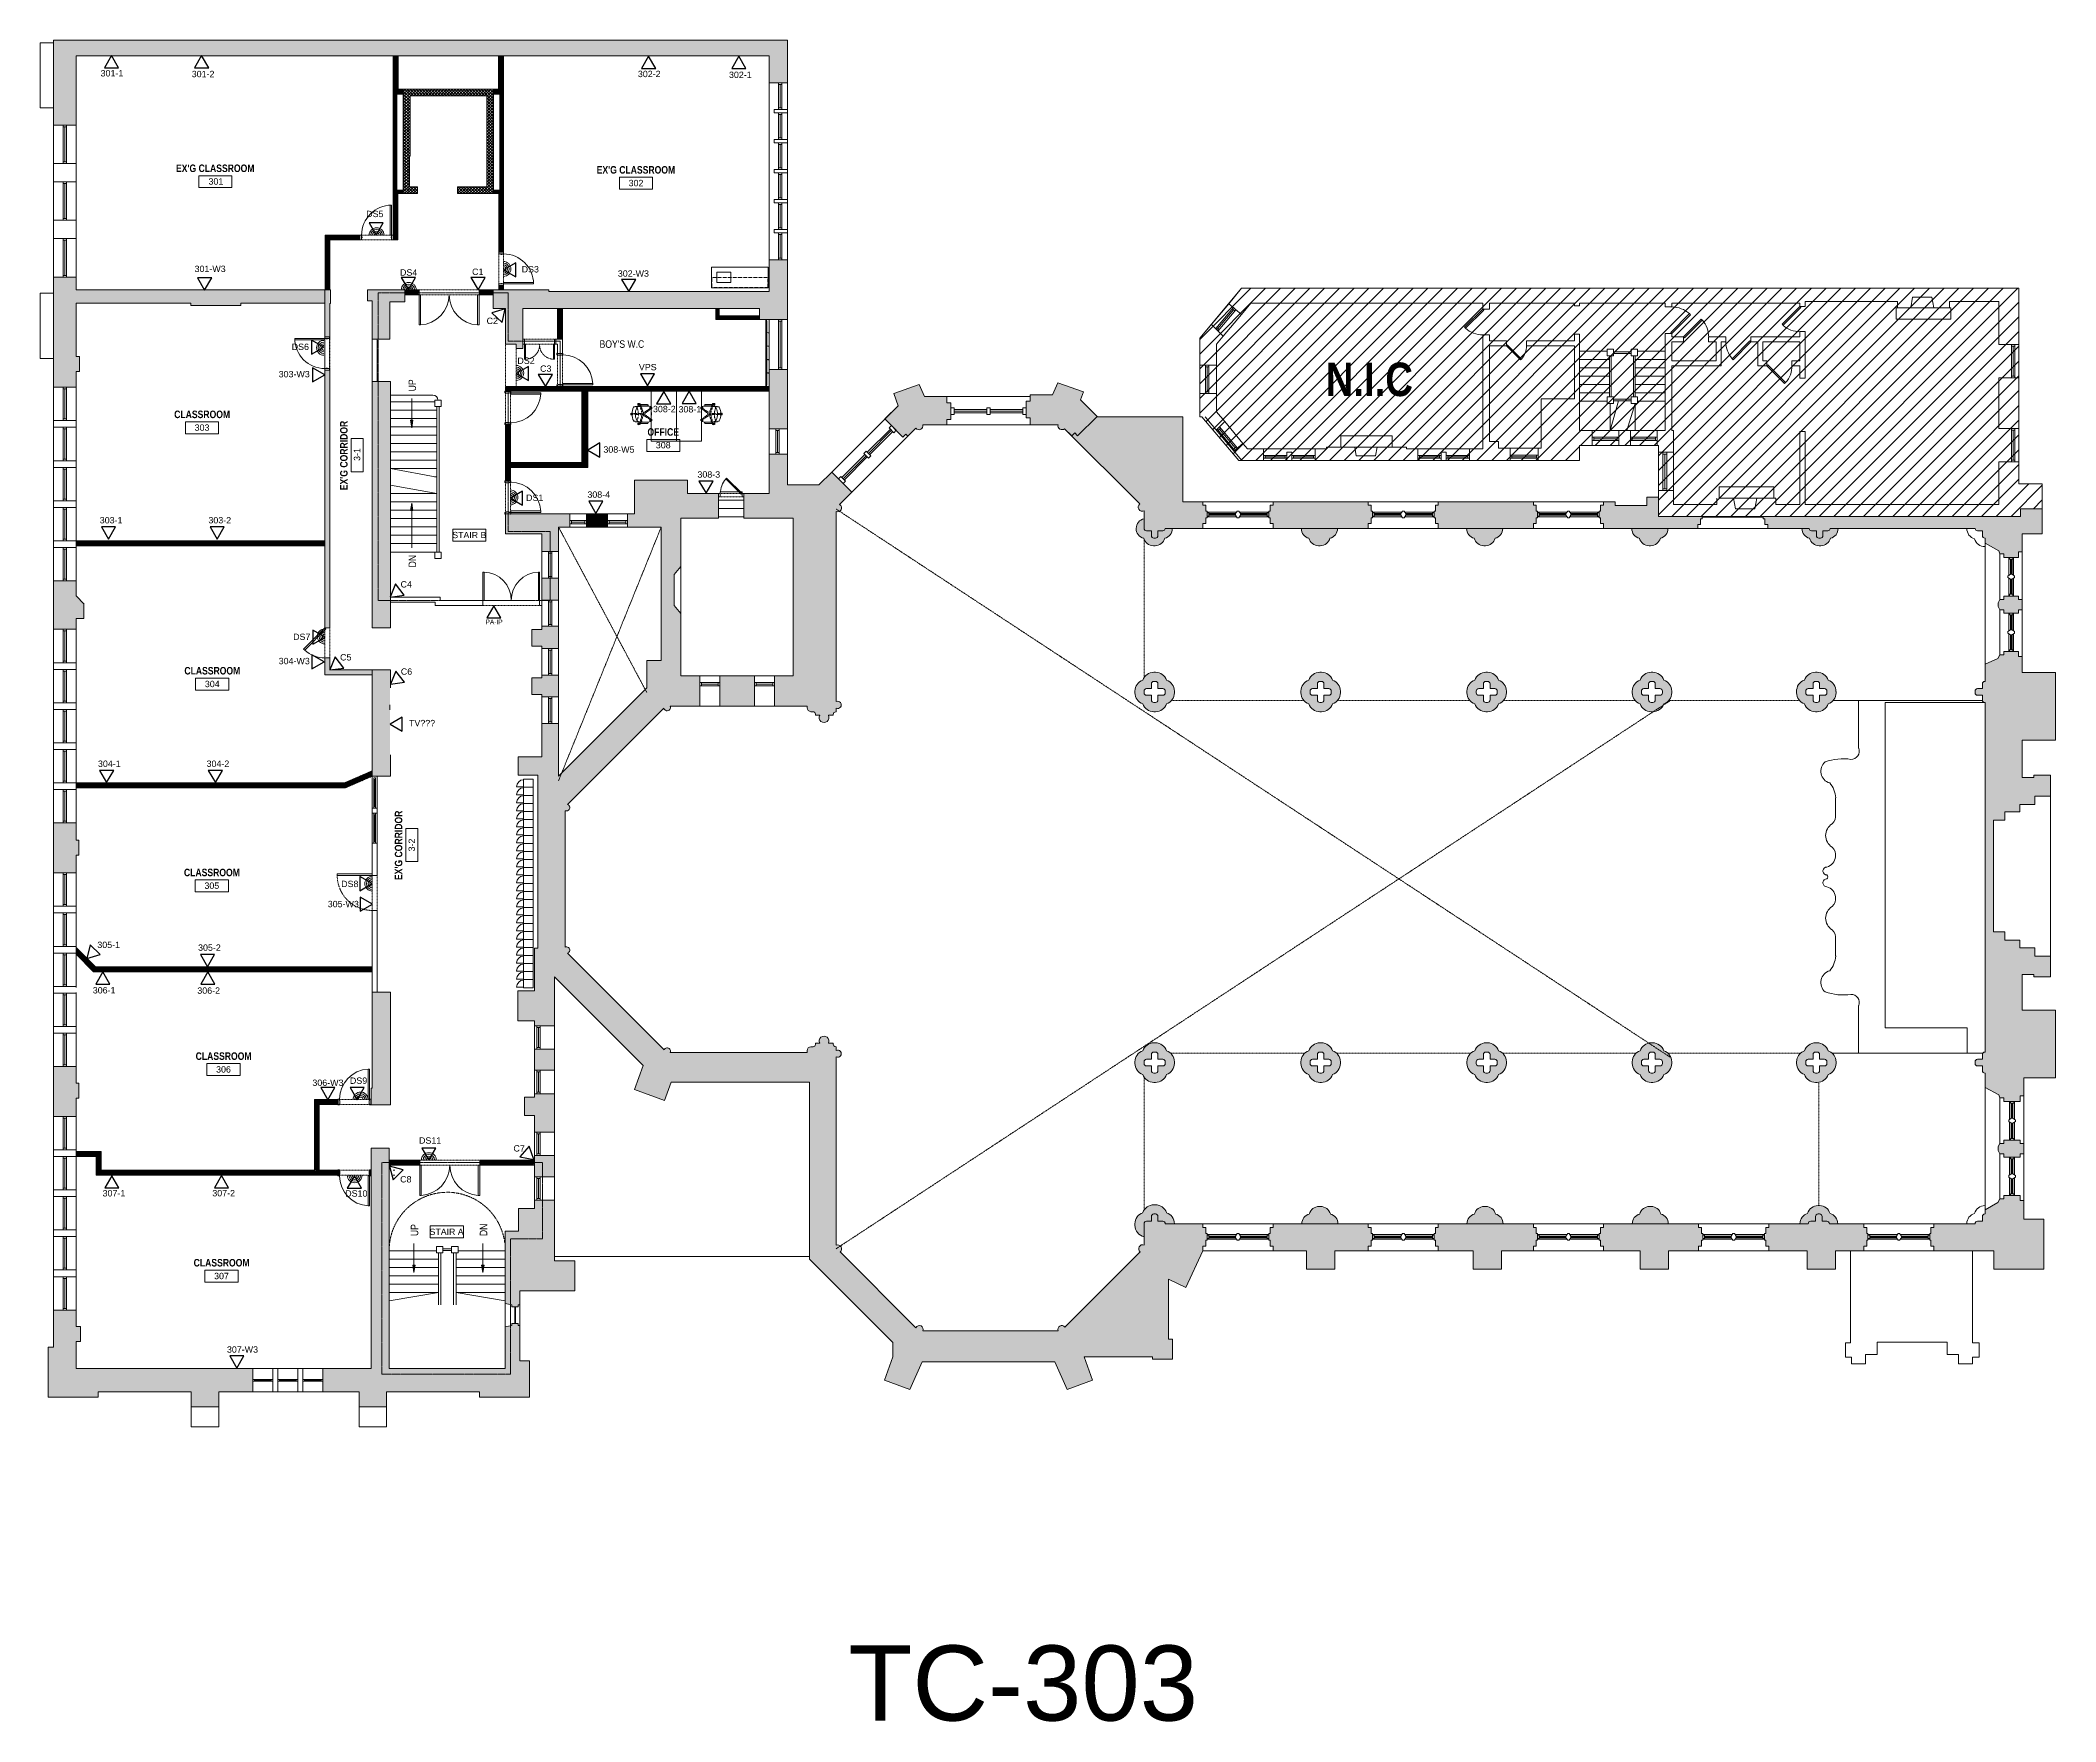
# Model space of a CAD drawing. Header units: inches. Extents: x 891 to 14187, y -1169 to 3232.
# Drawn here: x 11771 to 14187, y 1089 to 3103 of the extents above; entities that cross this region are included whole.
import ezdxf

# ---------------------------------------------------------------- set-up
doc = ezdxf.new("R2010")
doc.units = ezdxf.units.IN
doc.header["$MEASUREMENT"] = 0
for name, pattern in [('IMPORT-IMPORT-CENTER2', [1.125, 0.75, -0.125, 0.125, -0.125]), ('IMPORT-IMPORT-HIDDEN', [0.375, 0.25, -0.125]), ('IMPORT-IMPORT-HIDDEN2', [0.1875, 0.125, -0.0625]), ('IMPORT-IMPORT-PHANTOM2', [1.25, 0.625, -0.125, 0.125, -0.125, 0.125, -0.125])]:
    doc.linetypes.add(name, pattern=pattern)
for name, color, linetype, lineweight in [('_OPTEC_LAYER', 1, 'Continuous', 30), ('A-ANNO-RM TAG', 7, 'Continuous', 9), ('A-CLNG-EXG', 7, 'Continuous', 9), ('A-DETL', 90, 'Continuous', 9), ('A-Dimensions', 7, 'Continuous', 9), ('A-DOOR', 7, 'Continuous', 9), ('A-DOOR-EXG', 7, 'Continuous', 9), ('A-DOOR-HEAD', 7, 'IMPORT-IMPORT-HIDDEN2', 9), ('A-DOOR-JAMB', 7, 'Continuous', 9), ('A-Fixtures-Appliances', 7, 'Continuous', 9), ('A-Furniture', 7, 'Continuous', 9), ('A-Grid', 7, 'IMPORT-IMPORT-CENTER2', 9), ('A-Hatch', 7, 'Continuous', 9), ('A-HATCH-1HR', 7, 'Continuous', 9), ('A-HATCH-2 HR', 7, 'Continuous', 9), ('A-Millwork', 7, 'Continuous', 9), ('A-RECTORY - NIC', 7, 'Continuous', 9), ('A-STAIR-EX_G', 7, 'Continuous', 9), ('A-STAIR-TAG', 7, 'Continuous', 9), ('A-WALL-INT NEW', 7, 'Continuous', 9), ('A-WALL-PRHT', 7, 'Continuous', 9), ('E1', 7, 'Continuous', 9), ('E2', 7, 'Continuous', 9), ('E3', 7, 'Continuous', 9), ('EX-EXT-CORE', 7, 'Continuous', 9), ('EX-Int Wall', 7, 'Continuous', 9), ('EX-Windows', 7, 'Continuous', 9), ('G-ANNO-TEXT', 7, 'Continuous', 9), ('MUC-LOW_WALL', 7, 'Continuous', 9), ('SPEAKER', 10, 'Continuous', 20), ('WALL TYPE', 7, 'IMPORT-IMPORT-PHANTOM2', 9)]:
    doc.layers.add(name, color=color, linetype=linetype, lineweight=lineweight)
doc.styles.add('Arial', font='arial.ttf', dxfattribs={"height": 7.623})
doc.styles.add('Arial Narrow', font='ARIALN.TTF', dxfattribs={"height": 8.999982})
doc.styles.add('Arial Narrow_1', font='ARIALN.TTF', dxfattribs={"height": 6.042903})
doc.styles.add('Arial Narrow_B', font='ARIALNB.TTF', dxfattribs={"height": 9})
doc.styles.add('Arial Narrow_B_1', font='ARIALNB.TTF', dxfattribs={"height": 40.064026})
doc.styles.add('Arial_1', font='arial.ttf', dxfattribs={"height": 7.5})
doc.styles.add('Arial_2', font='arial.ttf', dxfattribs={"height": 4.5})
doc.styles.add('Arial_3', font='arial.ttf', dxfattribs={"height": 18})
pattern_1 = [(45, (10684.5907, -25915.7292), (-1.32582521, 1.32582521), []), (45, (10685.4747, -25915.7292), (-1.32582521, 1.32582521), [])]

msp = doc.modelspace()

# ---------------------------------------------------------------- texts
at = {"layer": '_OPTEC_LAYER', "color": 1, "attachment_point": 1, "style": 'Arial'}
for s, heights, insert, char_height in [('301-1', [0.748], (11843.4, 3067.7), 7.62), ('301-2', [0.748], (11952.6, 3066.8), 7.62), ('302-2', [0.748], (12487.3, 3066.9), 7.62), ('302-1', [0.748], (12596.5, 3065.9), 7.62), ('DS5', [0.748], (12161.7, 2899.2), 7.62), ('301-W3', [0.748], (11956, 2833.4), 7.62), ('DS4', [0.748], (12202.2, 2829.1), 7.62), ('C1', [0.408], (12288.6, 2829.9), 7.62), ('DS3', [0.748], (12348, 2832.9), 7.62), ('302-W3', [0.748], (12463.3, 2827.8), 7.62), ('C2', [0.408], (12306, 2771.1), 7.62), ('DS6', [0.748], (12072.4, 2740), 7.62), ('303-W3', [0.748], (12056.8, 2707.3), 7.62), ('DS2', [0.748], (12342.9, 2723.4), 7.62), ('C3', [0.748], (12370.1, 2713.9), 7.62), ('VPS', [0.748], (12488.5, 2715.7), 7.62), ('308-2', [0.748], (12505.4, 2665.5), 7.62), ('308-1', [0.748], (12536, 2665.2), 7.62), ('308-W5', [0.748], (12446, 2617), 7.62), ('308-3', [0.748], (12558.7, 2587.1), 7.62), ('308-4', [0.748], (12426.8, 2563), 7.62), ('DS1', [0.748], (12353.3, 2559.2), 7.62), ('303-1', [0.748], (11842.4, 2532.3), 7.62), ('303-2', [0.748], (11972.6, 2532.3), 7.62), ('C4', [0.408], (12202.9, 2455.5), 7.62), ('DS7', [0.748], (12074.1, 2392.6), 7.62), ('C5', [0.408], (12130.4, 2368.1), 7.62), ('304-W3', [0.748], (12056.8, 2363.6), 7.62), ('C6', [0.408], (12203.2, 2351), 7.62), ('TV{\\C3;???}', [0.748], (12213, 2289.3), 7.623), ('304-1', [0.748], (11840.2, 2240.6), 7.62), ('304-2', [0.748], (11970.4, 2240.6), 7.62), ('DS8', [0.748], (12131.7, 2096.6), 7.62), ('305-W3', [0.748], (12115.6, 2072.5), 7.62), ('305-1', [0.748], (11839.5, 2023.6), 7.62), ('305-2', [0.748], (11960.2, 2020.3), 7.62), ('306-1', [0.748], (11834, 1969.2), 7.62), ('306-2', [0.748], (11959.3, 1968.8), 7.62), ('DS9', [0.748], (12142.2, 1860.9), 7.62), ('306-W3', [0.748], (12097.2, 1858.4), 7.62), ('DS11', [0.748], (12225, 1789.2), 7.62), ('C7', [0.748], (12338.2, 1779.8), 7.62), ('C8', [0.748], (12202.4, 1742.8), 7.62), ('307-1', [0.748], (11845.8, 1726), 7.62), ('307-2', [0.748], (11977.3, 1726.2), 7.62), ('DS10', [0.748], (12136.6, 1725.8), 7.62), ('307-W3', [0.748], (11994.8, 1538.9), 7.62)]:
    msp.add_mtext_dynamic_manual_height_columns(s, width=5.906, gutter_width=1, heights=heights, dxfattribs=dict(at, insert=insert, char_height=char_height))
at = {"layer": 'A-RECTORY - NIC'}
for s, height, style, p in [("EX'G CLASSROOM", 9, 'Arial Narrow_B_1', (11933.7, 2945.6)), ("EX'G CLASSROOM", 9, 'Arial Narrow_B_1', (12437.9, 2943.7)), ('301', 7.62, 'Arial_1', (11972.7, 2930.5)), ('302', 7.62, 'Arial_1', (12476.2, 2928.6)), ("BOY'S W.C", 9, 'Arial Narrow', (12441.4, 2735)), ('N.I.C', 40.06, 'Arial Narrow_B', (13311.7, 2677.2)), ('CLASSROOM', 9, 'Arial Narrow_B_1', (11931.6, 2650.8)), ('303', 7.62, 'Arial_1', (11956.1, 2635.6)), ('OFFICE', 9, 'Arial Narrow_B_1', (12498.8, 2629.7)), ('308', 7.62, 'Arial_1', (12508.8, 2614.6)), ('CLASSROOM', 9, 'Arial Narrow_B_1', (11943.8, 2343.7)), ('304', 7.62, 'Arial_1', (11968.3, 2328.5)), ('CLASSROOM', 9, 'Arial Narrow_B_1', (11943.3, 2102)), ('305', 7.62, 'Arial_1', (11967.8, 2086.9)), ('CLASSROOM', 9, 'Arial Narrow_B_1', (11957.3, 1882)), ('306', 7.62, 'Arial_1', (11981.8, 1866.8)), ('STAIR A', 7.5, 'Arial', (12237.7, 1672.3)), ('CLASSROOM', 9, 'Arial Narrow_B_1', (11954.9, 1634.5)), ('307', 7.62, 'Arial_1', (11979.4, 1619.3))]:
    msp.add_text(s, height=height, dxfattribs=dict(at, style=style)).set_placement(p)
for s, height, style, p in [('UP', 9, 'Arial Narrow_1', (12221.4, 2682.9)), ("EX'G CORRIDOR", 9, 'Arial Narrow_B_1', (12139.4, 2564.4)), ('3-1', 7.62, 'Arial_1', (12154.5, 2599.5)), ('DN', 9, 'Arial Narrow_1', (12221.5, 2472)), ("EX'G CORRIDOR", 9, 'Arial Narrow_B_1', (12205, 2097.4)), ('3-2', 7.62, 'Arial_1', (12220.1, 2131.7)), ('UP', 9, 'Arial Narrow_1', (12224.1, 1670.9)), ('DN', 9, 'Arial Narrow_1', (12306.8, 1670.9))]:
    msp.add_text(s, height=height, rotation=90, dxfattribs=dict(at, style=style)).set_placement(p)
at = {"layer": 'A-STAIR-TAG', "style": 'Arial'}
msp.add_text('STAIR B', height=7.5, dxfattribs=at).set_placement((12264.9, 2507))
at = {"layer": 'G-ANNO-TEXT', "color": 7, "style": 'Arial_2'}
msp.add_text('PA-IP', height=5.63, dxfattribs=at).set_placement((12304.7, 2403.8))
at = {"layer": 'G-ANNO-TEXT', "style": 'Arial_3'}
msp.add_text('TC-303', height=90, dxfattribs=at).set_placement((12739.5, 1090.5))

# ---------------------------------------------------------------- hatches: boundary and pattern name
at = {"layer": 'A-Hatch'}
for points in [[(11787.1, 3001.8), (11814.1, 3001.8), (11814.1, 3084.9), (12644.8, 3084.9), (12644.8, 3052.6), (12666.5, 3052.6), (12666.5, 3103.4), (11787.1, 3103.4)], [(12349.5, 2734.2), (12349.5, 2782.3), (12633.1, 2782.3), (12633.1, 2768.9), (12666.5, 2768.9), (12666.5, 2840.6), (12644.8, 2840.6), (12644.8, 2802.3), (12380.4, 2802.3), (12380.4, 2804.4), (12314, 2804.4), (12314, 2782.3), (12328.5, 2782.3), (12328.5, 2739.4), (12341.5, 2739.4), (12341.5, 2734.2)], [(11787.1, 2687.8), (11814.1, 2687.8), (11814.1, 2706.6), (11818.1, 2706.6), (11818.1, 2724.6), (11814.1, 2724.6), (11814.1, 2788.4), (11951.6, 2788.4), (11951.6, 2785.9), (12011.6, 2785.9), (12011.6, 2788.4), (12112.1, 2788.4), (12112.1, 2804.4), (11814.1, 2804.4), (11814.1, 2819.8), (11787.1, 2819.8)], [(12112.6, 2746.2), (12118.1, 2746.2), (12118.1, 2804.4), (12112.1, 2804.4), (12112.1, 2746.2)], [(12118.1, 2400.6), (12118.1, 2708.2), (12112.1, 2708.2), (12112.1, 2400.6)], [(13007.3, 2629.6), (13010.8, 2633.1), (13014.3, 2629.6), (13037.7, 2652.9), (13017.8, 2672.8), (13021.2, 2682.1), (12990.7, 2693.2), (12984.2, 2678.5), (12957.5, 2678.5), (12957.5, 2671), (12952.5, 2671), (12952.5, 2651.3), (12957.5, 2651.3), (12957.5, 2642.8), (12990.9, 2642.8), (12990.8, 2641.6), (12991, 2640.5), (12991.5, 2639.3), (12992.2, 2638.4), (12993.1, 2637.7), (12994.2, 2637.2), (12995.4, 2637), (12996.6, 2637), (12997.7, 2637.4), (12998.8, 2638.1)], [(12813.4, 1487.3), (12828, 1520.3), (12987.1, 1520.3), (13001.7, 1487.3), (13032.2, 1498.4), (13022.1, 1526.3), (13104.1, 1526.3), (13104.1, 1523.3), (13128.1, 1523.3), (13128.1, 1547.3), (13123.1, 1547.3), (13123.1, 1619.2), (13144.1, 1609.5), (13164.6, 1653.6), (13164.6, 1659), (13168.1, 1659), (13168.1, 1666), (13169.6, 1666), (13169.6, 1674), (13168.1, 1674), (13168.1, 1681.1), (13164.6, 1681.1), (13164.6, 1685.7), (13119.3, 1685.7), (13119.2, 1686.5), (13118.9, 1687.2), (13118.4, 1687.9), (13117.8, 1688.3), (13117, 1688.6), (13116.3, 1688.7), (13110.6, 1688.7), (13110.6, 1694.4), (13110.5, 1695.1), (13110.3, 1695.8), (13109.9, 1696.3), (13109.4, 1696.8), (13108.7, 1697.2), (13108, 1697.3), (13107.3, 1697.4), (13106.6, 1697.2), (13105.9, 1697.4), (13105.2, 1697.3), (13104.5, 1697.2), (13103.9, 1696.8), (13103.4, 1696.3), (13103, 1695.8), (13102.7, 1695.1), (13102.7, 1694.4), (13102.7, 1688.7), (13097, 1688.7), (13096.3, 1688.7), (13095.6, 1688.4), (13095, 1688), (13094.6, 1687.5), (13094.2, 1686.9), (13094, 1686.2), (13094, 1685.5), (13094.2, 1684.8), (13094, 1684.1), (13094, 1683.4), (13094, 1660.3), (13092.8, 1660.6), (13091.6, 1660.5), (13090.4, 1660.2), (13089.3, 1659.6), (13088.4, 1658.7), (13087.8, 1657.6), (13087.5, 1656.4), (13087.5, 1655.1), (13087.8, 1653.9), (13088.4, 1652.8), (13089.3, 1651.9), (12999.1, 1561.7), (12998.3, 1562.6), (12997.4, 1563.2), (12996.4, 1563.6), (12995.2, 1563.8), (12994.1, 1563.6), (12993, 1563.2), (12992.1, 1562.5), (12991.4, 1561.6), (12990.9, 1560.6), (12990.7, 1559.5), (12990.8, 1558.4), (12991.1, 1557.3), (12828.8, 1557.3), (12829.2, 1558.4), (12829.2, 1559.6), (12829, 1560.8), (12828.4, 1561.8), (12827.6, 1562.7), (12826.6, 1563.3), (12825.5, 1563.7), (12824.3, 1563.8), (12823.1, 1563.5), (12822.1, 1563), (12821.2, 1562.2), (12820.6, 1561.2), (12729.6, 1652.1), (12730.4, 1652.9), (12731, 1653.8), (12731.3, 1654.9), (12731.4, 1656), (12731.2, 1657.1), (12730.8, 1658.1), (12730.1, 1659), (12729.3, 1659.6), (12728.3, 1660.1), (12727.2, 1660.3), (12726.1, 1660.3), (12725, 1659.9), (12725, 1885.5), (12726, 1885.2), (12727.1, 1885.1), (12728.2, 1885.3), (12729.2, 1885.8), (12730, 1886.5), (12730.6, 1887.3), (12731, 1888.4), (12731.2, 1889.4), (12731, 1890.5), (12730.6, 1891.5), (12730, 1892.4), (12729.2, 1893.1), (12728.2, 1893.5), (12727.1, 1893.7), (12726, 1893.7), (12725, 1893.3), (12725, 1897.8), (12724.4, 1897.8), (12723.6, 1897.9), (12722.9, 1898.2), (12722.2, 1898.7), (12721.8, 1899.3), (12721.5, 1900.1), (12721.4, 1900.8), (12721.4, 1901.9), (12715.6, 1901.9), (12716.2, 1903.3), (12716.3, 1904.8), (12716.1, 1906.3), (12715.4, 1907.7), (12714.5, 1908.8), (12713.3, 1909.7), (12711.9, 1910.3), (12710.4, 1910.5), (12708.9, 1910.3), (12707.5, 1909.7), (12706.3, 1908.8), (12705.4, 1907.7), (12704.8, 1906.3), (12704.6, 1904.8), (12704.7, 1903.3), (12705.2, 1901.9), (12700.2, 1901.9), (12700.2, 1900.6), (12700.1, 1899.9), (12699.8, 1899.1), (12699.3, 1898.5), (12698.7, 1898), (12698, 1897.7), (12697.2, 1897.6), (12694.6, 1897.6), (12693.5, 1897.4), (12692.4, 1897), (12691.5, 1896.2), (12690.9, 1895.3), (12690.4, 1894.2), (12690.3, 1893.1), (12690.3, 1891), (12526.2, 1891), (12526.4, 1892), (12526.4, 1892.9), (12526.2, 1893.9), (12525.8, 1894.7), (12525.2, 1895.5), (12524.4, 1896.1), (12523.5, 1896.4), (12522.5, 1896.5), (12521.6, 1896.4), (12520.6, 1896.1), (12519.8, 1895.6), (12519.2, 1894.8), (12518.7, 1894), (12403.1, 2009.7), (12403.9, 2010.1), (12404.6, 2010.8), (12405.2, 2011.6), (12405.5, 2012.5), (12405.6, 2013.4), (12405.5, 2014.4), (12405.1, 2015.3), (12404.6, 2016.1), (12403.8, 2016.7), (12402.9, 2017.2), (12402, 2017.4), (12401, 2017.3), (12400.1, 2017.1), (12400.1, 2180.5), (12401, 2180.2), (12402, 2180.2), (12402.9, 2180.4), (12403.8, 2180.8), (12404.6, 2181.5), (12405.1, 2182.3), (12405.5, 2183.2), (12405.6, 2184.1), (12405.5, 2185.1), (12405.2, 2186), (12404.6, 2186.8), (12403.9, 2187.5), (12403.1, 2187.9), (12518.5, 2303.4), (12518.9, 2302.4), (12519.5, 2301.6), (12520.2, 2300.9), (12521.1, 2300.5), (12522.1, 2300.2), (12523.1, 2300.3), (12524.1, 2300.6), (12525, 2301.1), (12525.7, 2301.9), (12526.2, 2302.8), (12526.4, 2303.7), (12526.4, 2304.8), (12526.2, 2305.8), (12561.5, 2305.8), (12561.5, 2342.1), (12538.8, 2342.1), (12538.8, 2416.7), (12530.8, 2426.2), (12530.8, 2463.5), (12538.8, 2473.1), (12538.8, 2530.8), (12584.1, 2530.8), (12584.1, 2560.5), (12546.9, 2560.5), (12546.9, 2576.4), (12483.2, 2576.4), (12483.2, 2536.3), (12474.8, 2536.3), (12474.8, 2520.3), (12515.3, 2520.3), (12515.3, 2360.6), (12498, 2360.6), (12498, 2327.8), (12392.2, 2222), (12392.2, 2285.1), (12372.2, 2285.1), (12372.2, 2245), (12343.8, 2245), (12343.8, 2223), (12367.3, 2223), (12367.3, 2015.7), (12363.3, 2015.7), (12363.3, 1964.6), (12343.3, 1964.6), (12343.3, 1928.6), (12363.3, 1928.6), (12363.3, 1922.9), (12387.3, 1922.9), (12387.3, 1981.6), (12493.8, 1875.1), (12483.4, 1846.5), (12519.1, 1833.5), (12527.1, 1855.3), (12693, 1855.3), (12693, 1643.4), (12793, 1543.4), (12793, 1526.3), (12782.9, 1498.4)], [(12425.6, 2520.3), (12450.8, 2520.3), (12450.8, 2536.3), (12425.6, 2536.3)], [(14130.3, 2483.7), (14142, 2483.7), (14142, 2490.7), (14146.5, 2490.7), (14146.5, 2512.1), (14170.5, 2512.1), (14170.5, 2542.1), (14144.5, 2542.1), (14144.5, 2532.9), (13710.6, 2532.9), (13710.6, 2549.4), (13696.6, 2549.4), (13696.6, 2546), (13658.6, 2546), (13658.6, 2549.4), (13644.6, 2549.4), (13644.6, 2546.5), (13641.1, 2546.5), (13641.1, 2539.5), (13639.6, 2539.5), (13639.6, 2531.5), (13641.1, 2531.5), (13641.1, 2524.5), (13644.6, 2524.5), (13644.6, 2518.5), (13757.5, 2518.5), (13757.5, 2523.2), (13761, 2523.2), (13761, 2530.2), (13763, 2530.2), (13763, 2532.2), (13836, 2532.2), (13836, 2530.2), (13838, 2530.2), (13838, 2523.2), (13841.5, 2523.2), (13841.5, 2518.5), (13891, 2518.5), (13891.2, 2517.8), (13891.5, 2517.1), (13892, 2516.6), (13892.6, 2516.1), (13893.3, 2515.9), (13894, 2515.8), (13899.7, 2515.8), (13899.7, 2510.1), (13899.8, 2509.4), (13900.1, 2508.6), (13900.5, 2508), (13901.2, 2507.5), (13901.9, 2507.2), (13902.7, 2507.1), (13904.6, 2507.1), (13905.4, 2507.2), (13906.1, 2507.5), (13906.7, 2508), (13907.2, 2508.6), (13907.5, 2509.4), (13907.6, 2510.1), (13907.6, 2515.8), (13913.3, 2515.8), (13914, 2515.9), (13914.7, 2516.1), (13915.3, 2516.6), (13915.8, 2517.1), (13916.1, 2517.8), (13916.2, 2518.5), (14090, 2518.5), (14090.2, 2517.8), (14090.5, 2517.1), (14091, 2516.6), (14091.6, 2516.1), (14092.3, 2515.9), (14093, 2515.8), (14098.7, 2515.8), (14098.7, 2510.1), (14098.7, 2509.4), (14099, 2508.7), (14099.4, 2508.1), (14100, 2507.6), (14100.7, 2507.3), (14101.4, 2507.1), (14102.1, 2507.2), (14102.1, 2500.8), (14118.5, 2492), (14119.8, 2488.2), (14124.3, 2488.2), (14124.3, 2483.7)], [(12169, 2343.2), (12169, 2349.2), (12118.1, 2349.2), (12118.1, 2363.6), (12112.1, 2363.6), (12112.1, 2343.2)], [(12190.7, 2221.7), (12190.7, 2247.5), (12190.4, 2247.5), (12190.4, 2327.6), (12190.7, 2327.6), (12190.7, 2349.2), (12169, 2349.2), (12169, 2221.7)], [(12626.9, 2305.8), (12626.9, 2342.1), (12585.5, 2342.1), (12585.5, 2305.8)], [(12167.6, 1828.1), (12190.7, 1828.1), (12190.7, 1963.2), (12169, 1963.2), (12169, 1848.2), (12167.6, 1848.2)], [(12186.1, 1466.4), (12186.1, 1484.3), (12297.6, 1484.3), (12297.6, 1477.8), (12357.6, 1477.8), (12357.6, 1521.3), (12345.9, 1521.3), (12345.9, 1563.7), (12343.8, 1563.7), (12343.8, 1566), (12336.1, 1566), (12336.1, 1563.7), (12328.4, 1562.4), (12328.4, 1512.3), (12189.3, 1512.3), (12189.3, 1776.1), (12167.6, 1776.1), (12167.6, 1512.3), (12109.8, 1512.3), (12109.8, 1484.3), (12153.1, 1484.3), (12153.1, 1466.4)], [(11952.1, 1466.4), (11985.1, 1466.4), (11985.1, 1484.3), (12025.8, 1484.3), (12025.8, 1512.3), (11814.1, 1512.3), (11814.1, 1544.8), (11819.1, 1544.8), (11819.1, 1562.8), (11814.1, 1562.8), (11814.1, 1582.3), (11787.1, 1582.3), (11787.1, 1537.8), (11780.6, 1537.8), (11780.6, 1477.8), (11840.6, 1477.8), (11840.6, 1484.3), (11952.1, 1484.3)]]:
    msp.add_hatch(color=9, dxfattribs=at).paths.add_polyline_path(points)
h = msp.add_hatch(color=9, dxfattribs=at)
h.paths.add_polyline_path([(12169, 2399.5), (12190.7, 2399.5), (12190.7, 2694.6), (12169, 2694.6)])
h.paths.add_polyline_path([(12169, 2745.2), (12190, 2745.2), (12190, 2789.9), (12208, 2789.9), (12208, 2804.4), (12163.1, 2804.4), (12163.1, 2791.4), (12169, 2791.4)])
h = msp.add_hatch(color=9, dxfattribs=at)
h.paths.add_polyline_path([(12710.4, 2286.3), (12711.9, 2286.5), (12713.3, 2287), (12714.5, 2287.9), (12715.4, 2289.1), (12716.1, 2290.5), (12716.3, 2291.9), (12716.2, 2293.4), (12715.6, 2294.8), (12721.4, 2294.8), (12721.4, 2295.9), (12721.5, 2296.7), (12721.8, 2297.4), (12722.2, 2298), (12722.9, 2298.5), (12723.6, 2298.8), (12724.4, 2298.9), (12725, 2298.9), (12725, 2303.4), (12726, 2303.1), (12727.1, 2303), (12728.2, 2303.2), (12729.2, 2303.7), (12730, 2304.4), (12730.6, 2305.3), (12731, 2306.3), (12731.2, 2307.3), (12731, 2308.4), (12730.6, 2309.4), (12730, 2310.3), (12729.2, 2311), (12728.2, 2311.4), (12727.1, 2311.6), (12726, 2311.6), (12725, 2311.2), (12725, 2538.9), (12726.1, 2538.6), (12727.3, 2538.6), (12728.4, 2538.8), (12729.5, 2539.4), (12730.3, 2540.1), (12731, 2541.1), (12731.3, 2542.2), (12731.4, 2543.4), (12731.2, 2544.5), (12730.7, 2545.6), (12730, 2546.5), (12729, 2547.2), (12743.9, 2562), (12719.6, 2586.2), (12704.2, 2570.8), (12666.5, 2570.8), (12666.5, 2607.8), (12644.8, 2607.8), (12644.8, 2560.5), (12614.1, 2560.5), (12614.1, 2530.8), (12673.6, 2530.8), (12673.6, 2342.1), (12650.9, 2342.1), (12650.9, 2305.8), (12690.3, 2305.8), (12690.3, 2303.7), (12690.4, 2302.6), (12690.8, 2301.6), (12691.3, 2300.8), (12692.1, 2300), (12693, 2299.5), (12694, 2299.2), (12695, 2299.1), (12697.2, 2299.1), (12698, 2299), (12698.7, 2298.7), (12699.3, 2298.2), (12699.8, 2297.6), (12700.1, 2296.9), (12700.2, 2296.1), (12700.2, 2294.8), (12705.2, 2294.8), (12704.7, 2293.4), (12704.6, 2291.9), (12704.8, 2290.5), (12705.4, 2289.1), (12706.3, 2287.9), (12707.5, 2287), (12708.9, 2286.5)])
h.paths.add_polyline_path([(13105.7, 2507.1), (13107.6, 2507.1), (13108.4, 2507.2), (13109.1, 2507.5), (13109.7, 2508), (13110.2, 2508.6), (13110.5, 2509.4), (13110.6, 2510.1), (13110.6, 2515.8), (13116.3, 2515.8), (13117, 2515.9), (13117.7, 2516.1), (13118.3, 2516.6), (13118.8, 2517.1), (13119.1, 2517.8), (13119.2, 2518.5), (13164.6, 2518.5), (13164.6, 2524.5), (13168.1, 2524.5), (13168.1, 2531.5), (13169.6, 2531.5), (13169.6, 2539.5), (13168.1, 2539.5), (13168.1, 2546.5), (13164.6, 2546.5), (13164.6, 2550.5), (13140.6, 2550.5), (13140.6, 2652.4), (13037.1, 2652.4), (13017.8, 2672.8), (13021.2, 2682.1), (12990.7, 2693.2), (12984.2, 2678.5), (12957.5, 2678.5), (12957.5, 2671), (12952.5, 2671), (12952.5, 2651.3), (12957.5, 2651.3), (12957.5, 2642.8), (12990.9, 2642.8), (12990.8, 2641.6), (12991, 2640.5), (12991.5, 2639.3), (12992.2, 2638.4), (12993.1, 2637.7), (12994.2, 2637.2), (12995.4, 2637), (12996.6, 2637), (12997.7, 2637.4), (12998.8, 2638.1), (13088.8, 2548), (13088, 2547.2), (13087.3, 2546.2), (13087, 2545), (13086.9, 2543.8), (13087.2, 2542.6), (13087.7, 2541.6), (13088.6, 2540.5), (13089.4, 2539.9), (13090.5, 2539.5), (13091.7, 2539.3), (13092.9, 2539.5), (13094, 2539.9), (13094, 2518.4), (13094.2, 2517.7), (13094.6, 2517.1), (13095, 2516.5), (13095.6, 2516.1), (13096.3, 2515.9), (13097, 2515.8), (13102.7, 2515.8), (13102.7, 2510.1), (13102.8, 2509.4), (13103.1, 2508.6), (13103.5, 2508), (13104.2, 2507.5), (13104.9, 2507.2)])
h.paths.add_polyline_path([(12805, 2628.1), (12808.6, 2631.7), (12811, 2629.2), (12820.6, 2638.7), (12821.4, 2637.9), (12822.4, 2637.3), (12823.5, 2636.9), (12824.7, 2636.9), (12825.8, 2637.1), (12826.9, 2637.7), (12827.7, 2638.4), (12828.4, 2639.4), (12828.8, 2640.5), (12828.9, 2641.7), (12828.7, 2642.8), (12857.5, 2642.8), (12857.5, 2649.3), (12862.5, 2649.3), (12862.5, 2669), (12857.5, 2669), (12857.5, 2676.5), (12830.9, 2676.5), (12824.4, 2691.2), (12793.9, 2680.1), (12799.1, 2665.7), (12783.3, 2649.9)])
h.paths.add_polyline_path([(12666.5, 2637.8), (12666.5, 2708.9), (12644.8, 2708.9), (12644.8, 2637.8), (12659.6, 2637.8)])
h = msp.add_hatch(color=9, dxfattribs=at)
h.paths.add_polyline_path([(12372.2, 2317.1), (12392.2, 2317.1), (12392.2, 2342.7), (12372.2, 2342.7), (12372.2, 2339.7), (12360.2, 2339.7), (12360.2, 2319.7), (12372.2, 2319.7)])
h.paths.add_polyline_path([(12372.2, 2374.7), (12392.2, 2374.7), (12392.2, 2401.7), (12372.2, 2401.7), (12372.2, 2397.7), (12360.2, 2397.7), (12360.2, 2377.7), (12372.2, 2377.7)])
h.paths.add_polyline_path([(12392.2, 2432.6), (12392.2, 2459.2), (12372.2, 2459.2), (12372.2, 2432.6)])
h.paths.add_polyline_path([(12372.2, 2491.2), (12392.2, 2491.2), (12392.2, 2520.3), (12405.6, 2520.3), (12405.6, 2536.3), (12328.5, 2536.3), (12328.5, 2512.3), (12372.2, 2512.3)])
h = msp.add_hatch(color=9, dxfattribs=at)
h.paths.add_polyline_path([(13303.2, 2497.9), (13305.1, 2497.9), (13307.4, 2498.1), (13309.5, 2498.7), (13311.6, 2499.7), (13313.3, 2501.1), (13314.8, 2502.8), (13316, 2504.8), (13316.7, 2506.9), (13318.9, 2507.6), (13320.8, 2508.8), (13322.5, 2510.3), (13323.9, 2512.1), (13324.9, 2514.1), (13325.6, 2516.3), (13325.8, 2518.5), (13362.6, 2518.5), (13362.6, 2524.5), (13366.1, 2524.5), (13366.1, 2531.5), (13367.6, 2531.5), (13367.6, 2539.5), (13366.1, 2539.5), (13366.1, 2546.5), (13362.6, 2546.5), (13362.6, 2550.5), (13248.6, 2550.5), (13248.6, 2546.5), (13245.1, 2546.5), (13245.1, 2539.5), (13243.6, 2539.5), (13243.6, 2531.5), (13245.1, 2531.5), (13245.1, 2524.5), (13248.6, 2524.5), (13248.6, 2518.5), (13282.5, 2518.5), (13282.7, 2516.3), (13283.4, 2514.1), (13284.4, 2512.1), (13285.8, 2510.3), (13287.5, 2508.8), (13289.4, 2507.6), (13291.5, 2506.9), (13292.3, 2504.8), (13293.5, 2502.8), (13294.9, 2501.1), (13296.7, 2499.7), (13298.7, 2498.7), (13300.9, 2498.1)])
h.paths.add_polyline_path([(13503.1, 2497.9), (13505.4, 2498.1), (13507.5, 2498.7), (13509.6, 2499.7), (13511.3, 2501.1), (13512.8, 2502.8), (13514, 2504.8), (13514.7, 2506.9), (13516.9, 2507.6), (13518.8, 2508.8), (13520.5, 2510.3), (13521.9, 2512.1), (13522.9, 2514.1), (13523.6, 2516.3), (13523.8, 2518.5), (13560.6, 2518.5), (13560.6, 2524.5), (13564.1, 2524.5), (13564.1, 2531.5), (13565.6, 2531.5), (13565.6, 2539.5), (13564.1, 2539.5), (13564.1, 2546.5), (13560.6, 2546.5), (13560.6, 2550.5), (13446.6, 2550.5), (13446.6, 2546.5), (13443.1, 2546.5), (13443.1, 2539.5), (13441.6, 2539.5), (13441.6, 2531.5), (13443.1, 2531.5), (13443.1, 2524.5), (13446.6, 2524.5), (13446.6, 2518.5), (13480.5, 2518.5), (13480.7, 2516.3), (13481.4, 2514.1), (13482.4, 2512.1), (13483.8, 2510.3), (13485.5, 2508.8), (13487.4, 2507.6), (13489.5, 2506.9), (13490.3, 2504.8), (13491.5, 2502.8), (13492.9, 2501.1), (13494.7, 2499.7), (13496.7, 2498.7), (13498.9, 2498.1), (13501.2, 2497.9)])
h.paths.add_polyline_path([(13699.2, 2497.9), (13701.1, 2497.9), (13703.4, 2498.1), (13705.5, 2498.7), (13707.6, 2499.7), (13709.3, 2501.1), (13710.8, 2502.8), (13712, 2504.8), (13712.7, 2506.9), (13714.9, 2507.6), (13716.8, 2508.8), (13718.5, 2510.3), (13719.9, 2512.1), (13720.9, 2514.1), (13721.6, 2516.3), (13721.8, 2518.5), (13678.5, 2518.5), (13678.7, 2516.3), (13679.4, 2514.1), (13680.4, 2512.1), (13681.8, 2510.3), (13683.5, 2508.8), (13685.4, 2507.6), (13687.5, 2506.9), (13688.3, 2504.8), (13689.5, 2502.8), (13690.9, 2501.1), (13692.7, 2499.7), (13694.7, 2498.7), (13696.9, 2498.1)])
h.paths.add_polyline_path([(13107.1, 2497.9), (13109.4, 2498.1), (13111.5, 2498.7), (13113.6, 2499.7), (13115.3, 2501.1), (13116.8, 2502.8), (13118, 2504.8), (13118.7, 2506.9), (13120.9, 2507.6), (13122.8, 2508.8), (13124.5, 2510.3), (13125.9, 2512.1), (13126.9, 2514.1), (13127.6, 2516.3), (13127.8, 2518.5), (13119.2, 2518.5), (13119.1, 2517.8), (13118.8, 2517.1), (13118.3, 2516.6), (13117.7, 2516.1), (13117, 2515.9), (13116.3, 2515.8), (13110.6, 2515.8), (13110.6, 2510.1), (13110.5, 2509.4), (13110.2, 2508.6), (13109.7, 2508), (13109, 2507.5), (13108.4, 2507.2), (13107.6, 2507.1), (13105.7, 2507.1), (13104.9, 2507.2), (13104.2, 2507.5), (13103.5, 2508), (13103.1, 2508.6), (13102.8, 2509.4), (13102.7, 2510.1), (13102.7, 2515.8), (13097, 2515.8), (13096.2, 2515.9), (13095.5, 2516.2), (13094.9, 2516.7), (13094.4, 2517.3), (13094.1, 2518), (13094, 2518.8), (13094, 2530.2), (13091.8, 2529.6), (13089.8, 2528.5), (13088.1, 2527), (13086.6, 2525.2), (13085.5, 2523.2), (13084.8, 2521), (13084.5, 2518.8), (13084.7, 2516.5), (13085.3, 2514.3), (13086.3, 2512.2), (13087.7, 2510.4), (13089.4, 2508.8), (13091.4, 2507.7), (13093.5, 2506.9), (13094.3, 2504.8), (13095.5, 2502.8), (13096.9, 2501.1), (13098.7, 2499.7), (13100.7, 2498.7), (13102.9, 2498.1), (13105.2, 2497.9), (13105.7, 2497.9)])
h.paths.add_polyline_path([(13904.6, 2497.9), (13905.1, 2497.9), (13907.4, 2498.1), (13909.5, 2498.7), (13911.6, 2499.7), (13913.3, 2501.1), (13914.8, 2502.8), (13916, 2504.8), (13916.7, 2506.9), (13918.9, 2507.6), (13920.8, 2508.8), (13922.5, 2510.3), (13923.9, 2512.1), (13924.9, 2514.1), (13925.6, 2516.3), (13925.8, 2518.5), (13916.2, 2518.5), (13916.1, 2517.8), (13915.8, 2517.1), (13915.2, 2516.5), (13914.7, 2516.1), (13914, 2515.9), (13913.3, 2515.8), (13907.6, 2515.8), (13907.6, 2510.1), (13907.5, 2509.4), (13907.2, 2508.6), (13906.7, 2508), (13906.1, 2507.5), (13905.4, 2507.2), (13904.6, 2507.1), (13902.7, 2507.1), (13901.9, 2507.2), (13901.2, 2507.5), (13900.5, 2508), (13900.1, 2508.6), (13899.8, 2509.4), (13899.7, 2510.1), (13899.7, 2515.8), (13894, 2515.8), (13893.3, 2515.9), (13892.6, 2516.1), (13892, 2516.6), (13891.5, 2517.1), (13891.2, 2517.8), (13891, 2518.5), (13882.5, 2518.5), (13882.8, 2516.1), (13883.4, 2514.1), (13884.4, 2512.1), (13885.8, 2510.3), (13887.5, 2508.8), (13889.4, 2507.6), (13891.5, 2506.9), (13892.3, 2504.8), (13893.5, 2502.8), (13894.9, 2501.1), (13896.7, 2499.7), (13898.7, 2498.7), (13900.9, 2498.1), (13903.2, 2497.9)])
h = msp.add_hatch(color=9, dxfattribs=at)
h.paths.add_polyline_path([(13696.6, 2549.4), (13710.6, 2549.4), (13710.6, 2556), (13696.6, 2556)])
h.paths.add_polyline_path([(13658.6, 2549.4), (13658.6, 2550.5), (13644.6, 2550.5), (13644.6, 2549.4)])
h = msp.add_hatch(color=9, dxfattribs=at)
h.paths.add_polyline_path([(11787.1, 1814.3), (11814.1, 1814.3), (11814.1, 1836.2), (11817.1, 1836.2), (11817.1, 1854.2), (11814.1, 1854.2), (11814.1, 1874), (11787.1, 1874), (11787.1, 1816.5)])
h.paths.add_polyline_path([(11787.1, 2106), (11814.1, 2106), (11814.1, 2127.2), (11817.1, 2127.2), (11817.1, 2145.2), (11814.1, 2145.2), (11814.1, 2165.8), (11787.1, 2165.8)])
h.paths.add_polyline_path([(11787.1, 2397.8), (11814.1, 2397.8), (11814.1, 2410.7), (11823.1, 2410.7), (11823.1, 2428.8), (11814.1, 2437.8), (11814.1, 2455.8), (11787.1, 2455.8)])
h = msp.add_hatch(color=9, dxfattribs=at)
h.paths.add_polyline_path([(14124.3, 1765.4), (14144, 1765.4), (14144, 1769.4), (14148.5, 1769.4), (14148.5, 1782), (14144, 1782), (14144, 1786), (14124.3, 1786), (14124.3, 1782), (14119.8, 1782), (14117.5, 1778.1), (14117.5, 1773.4), (14119.8, 1769.4), (14124.3, 1769.4)])
h.paths.add_polyline_path([(14130.3, 1832), (14144, 1832), (14144, 1839), (14148.5, 1839), (14148.5, 1860.4), (14186.5, 1860.4), (14186.5, 1941.4), (14146.5, 1941.4), (14146.5, 1984.4), (14160.5, 1984.4), (14160.5, 1981.4), (14180.5, 1981.4), (14180.5, 2006.4), (14161.5, 2006.4), (14161.5, 2016.4), (14143.5, 2016.4), (14143.5, 2025.4), (14125.5, 2025.4), (14125.5, 2035.4), (14112.1, 2035.4), (14112.1, 2169.1), (14125.5, 2169.1), (14125.5, 2179.1), (14143.5, 2179.1), (14143.5, 2188.1), (14161.5, 2188.1), (14161.5, 2198.1), (14180.5, 2198.1), (14180.5, 2223.1), (14160.5, 2223.1), (14160.5, 2220.1), (14146.5, 2220.1), (14146.5, 2265.1), (14186.5, 2265.1), (14186.5, 2346.1), (14146.5, 2346.1), (14146.5, 2365.1), (14142, 2365.1), (14142, 2371.1), (14124.3, 2371.1), (14124.3, 2367.1), (14119.8, 2367.1), (14117.4, 2362.8), (14102.1, 2355.9), (14102.1, 2335.3), (14101.4, 2335.4), (14100.7, 2335.2), (14100, 2334.9), (14099.4, 2334.4), (14099, 2333.8), (14098.7, 2333.1), (14098.7, 2332.4), (14098.7, 2326.7), (14093, 2326.7), (14092.3, 2326.7), (14091.6, 2326.4), (14091, 2326), (14090.6, 2325.5), (14090.2, 2324.9), (14090, 2324.2), (14090, 2323.5), (14090.2, 2322.8), (14090, 2322.1), (14090, 2321.4), (14090.2, 2320.7), (14090.6, 2320), (14091, 2319.5), (14091.6, 2319.1), (14092.3, 2318.9), (14093, 2318.8), (14098.7, 2318.8), (14098.7, 2313.1), (14098.7, 2312.4), (14099, 2311.7), (14099.4, 2311.1), (14100, 2310.6), (14100.7, 2310.3), (14101.4, 2310.1), (14102.1, 2310.2), (14102.1, 1891.3), (14101.4, 1891.4), (14100.7, 1891.2), (14100, 1890.9), (14099.4, 1890.4), (14099, 1889.8), (14098.7, 1889.1), (14098.7, 1888.4), (14098.7, 1882.7), (14093, 1882.7), (14092.3, 1882.7), (14091.6, 1882.4), (14091, 1882), (14090.6, 1881.5), (14090.2, 1880.9), (14090, 1880.2), (14090, 1879.5), (14090.2, 1878.8), (14090, 1878.1), (14090, 1877.4), (14090.2, 1876.7), (14090.6, 1876), (14091, 1875.5), (14091.6, 1875.1), (14092.3, 1874.9), (14093, 1874.8), (14098.7, 1874.8), (14098.7, 1869.1), (14098.7, 1868.4), (14099, 1867.7), (14099.4, 1867.1), (14100, 1866.6), (14100.7, 1866.3), (14101.4, 1866.1), (14102.1, 1866.2), (14102.1, 1849.1), (14118.5, 1840.3), (14119.8, 1836.6), (14124.3, 1836.6), (14124.3, 1832)])
h.paths.add_polyline_path([(14130.3, 2417.1), (14142, 2417.1), (14142, 2421.1), (14146.5, 2421.1), (14146.5, 2433.7), (14142, 2433.7), (14142, 2437.7), (14124.3, 2437.7), (14124.3, 2433.7), (14119.8, 2433.7), (14117.5, 2429.7), (14117.5, 2425), (14119.8, 2421.1), (14124.3, 2421.1), (14124.3, 2417.1)])
h = msp.add_hatch(color=9, dxfattribs=at)
h.paths.add_polyline_path([(13701.7, 1855.1), (13703.6, 1855.1), (13706.1, 1855.4), (13708.5, 1856), (13710.7, 1857.1), (13712.7, 1858.5), (13714.4, 1860.3), (13715.8, 1862.3), (13716.8, 1864.6), (13719.1, 1865.6), (13721.1, 1867), (13722.9, 1868.7), (13724.3, 1870.7), (13725.4, 1872.9), (13726, 1875.3), (13726.3, 1877.8), (13726.3, 1879.7), (13726, 1882.2), (13725.4, 1884.6), (13724.3, 1886.8), (13722.9, 1888.8), (13721.1, 1890.6), (13719.1, 1892), (13716.8, 1893), (13715.8, 1895.2), (13714.4, 1897.3), (13712.7, 1899), (13710.7, 1900.5), (13708.5, 1901.5), (13706.1, 1902.2), (13703.6, 1902.4), (13701.4, 1902.4), (13699.2, 1902.2), (13696.8, 1901.5), (13694.6, 1900.5), (13692.6, 1899), (13690.8, 1897.3), (13689.4, 1895.2), (13688.4, 1893), (13686.2, 1892), (13684.1, 1890.6), (13682.4, 1888.8), (13680.9, 1886.8), (13679.9, 1884.6), (13679.2, 1882.2), (13679, 1879.7), (13679, 1877.7), (13679.2, 1875.3), (13679.9, 1872.9), (13680.9, 1870.7), (13682.4, 1868.7), (13684.1, 1867), (13686.2, 1865.6), (13688.4, 1864.6), (13689.4, 1862.3), (13690.8, 1860.3), (13692.6, 1858.5), (13694.6, 1857.1), (13696.8, 1856), (13699.2, 1855.4), (13701.4, 1855.2)])
h.paths.add_polyline_path([(13503.7, 1855.1), (13505.6, 1855.1), (13508.1, 1855.4), (13510.5, 1856), (13512.7, 1857.1), (13514.7, 1858.5), (13516.4, 1860.3), (13517.8, 1862.3), (13518.8, 1864.6), (13521.1, 1865.6), (13523.1, 1867), (13524.9, 1868.7), (13526.3, 1870.7), (13527.4, 1872.9), (13528, 1875.3), (13528.3, 1877.8), (13528.2, 1879.8), (13528, 1882.2), (13527.4, 1884.6), (13526.3, 1886.8), (13524.9, 1888.8), (13523.1, 1890.6), (13521.1, 1892), (13518.8, 1893), (13517.8, 1895.2), (13516.4, 1897.3), (13514.7, 1899), (13512.7, 1900.5), (13510.5, 1901.5), (13508.1, 1902.2), (13505.6, 1902.4), (13503.7, 1902.4), (13501.2, 1902.2), (13498.8, 1901.5), (13496.6, 1900.5), (13494.6, 1899), (13492.8, 1897.3), (13491.4, 1895.2), (13490.4, 1893), (13488.2, 1892), (13486.1, 1890.6), (13484.4, 1888.8), (13482.9, 1886.8), (13481.9, 1884.6), (13481.2, 1882.2), (13481, 1879.7), (13481, 1877.8), (13481.2, 1875.3), (13481.9, 1872.9), (13482.9, 1870.7), (13484.4, 1868.7), (13486.1, 1867), (13488.2, 1865.6), (13490.4, 1864.6), (13491.4, 1862.3), (13492.8, 1860.3), (13494.6, 1858.5), (13496.6, 1857.1), (13498.8, 1856), (13501.2, 1855.4)])
h.paths.add_polyline_path([(13306.6, 1855.1), (13309.1, 1855.4), (13311.5, 1856), (13313.7, 1857.1), (13315.7, 1858.5), (13317.4, 1860.3), (13318.8, 1862.3), (13319.8, 1864.6), (13322.1, 1865.6), (13324.1, 1867), (13325.9, 1868.7), (13327.3, 1870.7), (13328.4, 1872.9), (13329, 1875.3), (13329.3, 1877.8), (13329.3, 1879.7), (13329, 1882.2), (13328.4, 1884.6), (13327.3, 1886.8), (13325.8, 1888.9), (13324.1, 1890.6), (13322.1, 1892), (13319.8, 1893), (13318.8, 1895.2), (13317.4, 1897.3), (13315.7, 1899), (13313.7, 1900.5), (13311.5, 1901.5), (13309.1, 1902.2), (13306.6, 1902.4), (13304.7, 1902.4), (13302.2, 1902.2), (13299.8, 1901.5), (13297.6, 1900.5), (13295.6, 1899), (13293.8, 1897.3), (13292.4, 1895.2), (13291.4, 1893), (13289.2, 1892), (13287.1, 1890.6), (13285.4, 1888.8), (13283.9, 1886.8), (13282.9, 1884.6), (13282.2, 1882.2), (13282, 1879.7), (13282, 1877.7), (13282.2, 1875.3), (13282.9, 1872.9), (13283.9, 1870.7), (13285.4, 1868.7), (13287.1, 1867), (13289.2, 1865.6), (13291.4, 1864.6), (13292.4, 1862.3), (13293.8, 1860.3), (13295.6, 1858.5), (13297.6, 1857.1), (13299.8, 1856), (13302.2, 1855.4), (13304.7, 1855.1)])
h.paths.add_polyline_path([(13900.6, 1855.1), (13903.1, 1855.4), (13905.6, 1856.1), (13907.7, 1857.1), (13909.7, 1858.5), (13911.4, 1860.3), (13912.8, 1862.3), (13913.8, 1864.6), (13916.1, 1865.6), (13918.1, 1867), (13919.9, 1868.7), (13921.3, 1870.7), (13922.4, 1872.9), (13923, 1875.3), (13923.3, 1877.8), (13923.3, 1878.8), (13923, 1882.2), (13922.4, 1884.6), (13921.3, 1886.8), (13919.9, 1888.8), (13918.1, 1890.6), (13916.1, 1892), (13913.8, 1893), (13912.8, 1895.2), (13911.4, 1897.3), (13909.7, 1899), (13907.7, 1900.5), (13905.5, 1901.5), (13903.1, 1902.2), (13900.6, 1902.4), (13898.7, 1902.4), (13896.2, 1902.2), (13893.8, 1901.5), (13891.6, 1900.5), (13889.6, 1899), (13887.8, 1897.3), (13886.4, 1895.2), (13885.4, 1893), (13883.2, 1892), (13881.2, 1890.6), (13879.4, 1888.9), (13878, 1886.9), (13876.9, 1884.7), (13876.3, 1882.4), (13876, 1878.8), (13876, 1877.7), (13876.2, 1875.3), (13876.9, 1872.9), (13877.9, 1870.7), (13879.4, 1868.7), (13881.1, 1867), (13883.2, 1865.6), (13885.4, 1864.6), (13886.4, 1862.3), (13887.8, 1860.3), (13889.6, 1858.5), (13891.6, 1857.1), (13893.8, 1856), (13896.2, 1855.4), (13898.7, 1855.1)])
h.paths.add_polyline_path([(13107.6, 1855.1), (13110.1, 1855.4), (13112.5, 1856), (13114.7, 1857.1), (13116.7, 1858.5), (13118.4, 1860.3), (13119.8, 1862.3), (13120.8, 1864.6), (13123.1, 1865.6), (13125.1, 1867), (13126.9, 1868.7), (13128.3, 1870.7), (13129.4, 1872.9), (13130, 1875.3), (13130.3, 1877.8), (13130.2, 1879.8), (13130, 1882.2), (13129.4, 1884.6), (13128.3, 1886.8), (13126.9, 1888.8), (13125.1, 1890.6), (13123.1, 1892), (13120.8, 1893), (13119.8, 1895.2), (13118.4, 1897.3), (13116.7, 1899), (13114.7, 1900.5), (13112.5, 1901.5), (13110.1, 1902.2), (13107.6, 1902.4), (13105.7, 1902.4), (13103.2, 1902.2), (13100.8, 1901.5), (13098.6, 1900.5), (13096.6, 1899), (13094.8, 1897.3), (13093.4, 1895.2), (13092.4, 1893), (13090.2, 1892), (13088.1, 1890.6), (13086.4, 1888.8), (13084.9, 1886.8), (13083.9, 1884.6), (13083.2, 1882.2), (13083, 1879.7), (13083, 1877.7), (13083.2, 1875.3), (13083.9, 1872.9), (13084.9, 1870.7), (13086.4, 1868.7), (13088.1, 1867), (13090.2, 1865.6), (13092.4, 1864.6), (13093.4, 1862.3), (13094.8, 1860.3), (13096.6, 1858.5), (13098.6, 1857.1), (13100.8, 1856), (13103.2, 1855.4), (13105.7, 1855.1)])
h.paths.add_polyline_path([(13105.7, 1866.1), (13104.9, 1866.2), (13104.2, 1866.5), (13103.5, 1867), (13103.1, 1867.6), (13102.8, 1868.4), (13102.7, 1869.1), (13102.7, 1874.8), (13097, 1874.8), (13096.2, 1874.9), (13095.5, 1875.2), (13094.9, 1875.7), (13094.4, 1876.3), (13094.1, 1877), (13094, 1877.8), (13094, 1879.8), (13094.1, 1880.5), (13094.4, 1881.2), (13094.9, 1881.9), (13095.5, 1882.3), (13096.2, 1882.6), (13097, 1882.7), (13102.7, 1882.7), (13102.7, 1888.4), (13102.8, 1889.2), (13103.1, 1889.9), (13103.5, 1890.5), (13104.2, 1891), (13104.9, 1891.3), (13105.7, 1891.4), (13107.6, 1891.4), (13108.4, 1891.3), (13109.1, 1891), (13109.7, 1890.5), (13110.2, 1889.9), (13110.5, 1889.2), (13110.6, 1888.4), (13110.6, 1882.7), (13116.3, 1882.7), (13117, 1882.6), (13117.8, 1882.3), (13118.4, 1881.9), (13118.9, 1881.2), (13119.2, 1880.5), (13119.3, 1879.7), (13119.2, 1877.7), (13119.2, 1877), (13118.9, 1876.3), (13118.4, 1875.7), (13117.8, 1875.2), (13117, 1874.9), (13116.3, 1874.8), (13110.6, 1874.8), (13110.6, 1869.1), (13110.5, 1868.4), (13110.2, 1867.6), (13109.7, 1867), (13109, 1866.5), (13108.4, 1866.2), (13107.6, 1866.1)])
h.paths.add_polyline_path([(13701.7, 1866.1), (13700.9, 1866.2), (13700.2, 1866.5), (13699.5, 1867), (13699.1, 1867.6), (13698.8, 1868.4), (13698.7, 1869.1), (13698.7, 1874.8), (13693, 1874.8), (13692.2, 1874.9), (13691.5, 1875.2), (13690.9, 1875.7), (13690.4, 1876.3), (13690.1, 1877), (13690, 1877.8), (13690, 1879.8), (13690.1, 1880.5), (13690.4, 1881.2), (13690.9, 1881.9), (13691.5, 1882.3), (13692.2, 1882.6), (13693, 1882.7), (13698.7, 1882.7), (13698.7, 1888.4), (13698.8, 1889.2), (13699.1, 1889.9), (13699.5, 1890.5), (13700.2, 1891), (13700.9, 1891.3), (13701.7, 1891.4), (13703.6, 1891.4), (13704.4, 1891.3), (13705.1, 1891), (13705.7, 1890.5), (13706.2, 1889.9), (13706.5, 1889.2), (13706.6, 1888.4), (13706.6, 1882.7), (13712.3, 1882.7), (13713, 1882.6), (13713.8, 1882.3), (13714.4, 1881.9), (13714.9, 1881.2), (13715.2, 1880.5), (13715.3, 1879.7), (13715.2, 1877.7), (13715.2, 1877), (13714.9, 1876.3), (13714.4, 1875.7), (13713.8, 1875.2), (13713, 1874.9), (13712.3, 1874.8), (13706.6, 1874.8), (13706.6, 1869.1), (13706.5, 1868.4), (13706.2, 1867.6), (13705.7, 1867), (13705.1, 1866.5), (13704.4, 1866.2), (13703.6, 1866.1)])
h.paths.add_polyline_path([(13900.6, 1866.1), (13898.7, 1866.1), (13897.9, 1866.2), (13897.2, 1866.5), (13896.5, 1867), (13896.1, 1867.6), (13895.8, 1868.4), (13895.7, 1869.1), (13895.7, 1874.8), (13890, 1874.8), (13889.2, 1874.9), (13888.5, 1875.2), (13887.9, 1875.7), (13887.4, 1876.3), (13887.1, 1877), (13887, 1877.8), (13887, 1879.8), (13887.1, 1880.5), (13887.4, 1881.2), (13887.9, 1881.9), (13888.5, 1882.3), (13889.2, 1882.6), (13890, 1882.7), (13895.7, 1882.7), (13895.7, 1888.4), (13895.8, 1889.2), (13896.1, 1889.9), (13896.5, 1890.5), (13897.2, 1891), (13897.9, 1891.3), (13898.7, 1891.4), (13900.6, 1891.4), (13901.4, 1891.3), (13902.1, 1891), (13902.7, 1890.5), (13903.2, 1889.9), (13903.5, 1889.2), (13903.6, 1888.4), (13903.6, 1882.7), (13909.3, 1882.7), (13910, 1882.6), (13910.8, 1882.3), (13911.4, 1881.9), (13911.9, 1881.2), (13912.2, 1880.5), (13912.3, 1879.7), (13912.2, 1877.7), (13912.2, 1877), (13911.9, 1876.3), (13911.4, 1875.7), (13910.8, 1875.2), (13910, 1874.9), (13909.3, 1874.8), (13903.6, 1874.8), (13903.6, 1869.1), (13903.5, 1868.4), (13903.2, 1867.6), (13902.7, 1867), (13902.1, 1866.5), (13901.4, 1866.2)])
h.paths.add_polyline_path([(13306.6, 1866.1), (13304.7, 1866.1), (13303.9, 1866.2), (13303.2, 1866.5), (13302.5, 1867), (13302.1, 1867.6), (13301.8, 1868.4), (13301.7, 1869.1), (13301.7, 1874.8), (13296, 1874.8), (13295.2, 1874.9), (13294.5, 1875.2), (13293.9, 1875.7), (13293.4, 1876.3), (13293.1, 1877), (13293, 1877.8), (13293, 1879.8), (13293.1, 1880.5), (13293.4, 1881.2), (13293.9, 1881.9), (13294.5, 1882.3), (13295.2, 1882.6), (13296, 1882.7), (13301.7, 1882.7), (13301.7, 1888.4), (13301.8, 1889.2), (13302.1, 1889.9), (13302.5, 1890.5), (13303.2, 1891), (13303.9, 1891.3), (13304.8, 1891.4), (13306.6, 1891.4), (13307.4, 1891.3), (13308.1, 1891), (13308.7, 1890.5), (13309.2, 1889.9), (13309.5, 1889.2), (13309.6, 1888.4), (13309.6, 1882.7), (13315.3, 1882.7), (13316, 1882.6), (13316.8, 1882.3), (13317.4, 1881.9), (13317.9, 1881.2), (13318.2, 1880.5), (13318.3, 1879.7), (13318.2, 1877.7), (13318.2, 1877), (13317.9, 1876.3), (13317.4, 1875.7), (13316.8, 1875.2), (13316, 1874.9), (13315.3, 1874.8), (13309.6, 1874.8), (13309.6, 1869.1), (13309.5, 1868.4), (13309.2, 1867.6), (13308.7, 1867), (13308.1, 1866.5), (13307.4, 1866.2)])
h.paths.add_polyline_path([(13503.7, 1866.1), (13502.9, 1866.2), (13502.2, 1866.5), (13501.5, 1867), (13501.1, 1867.6), (13500.8, 1868.4), (13500.7, 1869.1), (13500.7, 1874.8), (13495, 1874.8), (13494.2, 1874.9), (13493.5, 1875.2), (13492.9, 1875.7), (13492.4, 1876.3), (13492.1, 1877), (13492, 1877.8), (13492, 1879.8), (13492.1, 1880.5), (13492.4, 1881.2), (13492.9, 1881.9), (13493.5, 1882.3), (13494.2, 1882.6), (13495, 1882.7), (13500.7, 1882.7), (13500.7, 1888.4), (13500.8, 1889.2), (13501.1, 1889.9), (13501.5, 1890.5), (13502.2, 1891), (13502.9, 1891.3), (13503.7, 1891.4), (13505.6, 1891.4), (13506.4, 1891.3), (13507.1, 1891), (13507.7, 1890.5), (13508.2, 1889.9), (13508.5, 1889.2), (13508.6, 1888.4), (13508.6, 1882.7), (13514.3, 1882.7), (13515, 1882.6), (13515.8, 1882.3), (13516.4, 1881.9), (13516.9, 1881.2), (13517.2, 1880.5), (13517.3, 1879.7), (13517.2, 1877.7), (13517.2, 1877), (13516.9, 1876.3), (13516.4, 1875.7), (13515.8, 1875.2), (13515, 1874.9), (13514.3, 1874.8), (13508.6, 1874.8), (13508.6, 1869.1), (13508.5, 1868.4), (13508.2, 1867.6), (13507.7, 1867), (13507.1, 1866.5), (13506.4, 1866.2), (13505.6, 1866.1)])
h.paths.add_polyline_path([(13304.7, 2299.1), (13306.6, 2299.1), (13309.1, 2299.4), (13311.5, 2300), (13313.7, 2301.1), (13315.7, 2302.5), (13317.4, 2304.3), (13318.8, 2306.3), (13319.8, 2308.6), (13322.1, 2309.6), (13324.1, 2311), (13325.9, 2312.7), (13327.3, 2314.7), (13328.4, 2316.9), (13329, 2319.3), (13329.3, 2321.8), (13329.3, 2323.7), (13329, 2326.2), (13328.4, 2328.6), (13327.3, 2330.8), (13325.8, 2332.9), (13324.1, 2334.6), (13322.1, 2336), (13319.8, 2337), (13318.8, 2339.2), (13317.4, 2341.3), (13315.7, 2343), (13313.7, 2344.5), (13311.5, 2345.5), (13309.1, 2346.2), (13306.6, 2346.4), (13304.7, 2346.4), (13302.2, 2346.2), (13299.8, 2345.5), (13297.6, 2344.5), (13295.6, 2343), (13293.8, 2341.3), (13292.4, 2339.2), (13291.4, 2337), (13289.2, 2336), (13287.1, 2334.6), (13285.4, 2332.8), (13283.9, 2330.8), (13282.9, 2328.6), (13282.2, 2326.2), (13282, 2323.7), (13282, 2321.8), (13282.2, 2319.3), (13282.9, 2316.9), (13283.9, 2314.7), (13285.4, 2312.7), (13287.1, 2311), (13289.2, 2309.6), (13291.4, 2308.6), (13292.4, 2306.3), (13293.8, 2304.3), (13295.6, 2302.5), (13297.6, 2301.1), (13299.8, 2300), (13302.2, 2299.4)])
h.paths.add_polyline_path([(13105.7, 2299.1), (13107.6, 2299.1), (13110.1, 2299.4), (13112.5, 2300), (13114.7, 2301.1), (13116.7, 2302.5), (13118.4, 2304.3), (13119.8, 2306.3), (13120.8, 2308.6), (13123.1, 2309.6), (13125.1, 2311), (13126.9, 2312.7), (13128.3, 2314.7), (13129.4, 2316.9), (13130, 2319.3), (13130.3, 2321.8), (13130.3, 2323.7), (13130, 2326.2), (13129.4, 2328.6), (13128.3, 2330.8), (13126.9, 2332.8), (13125.1, 2334.6), (13123.1, 2336), (13120.8, 2337), (13119.8, 2339.2), (13118.4, 2341.3), (13116.7, 2343), (13114.7, 2344.5), (13112.5, 2345.5), (13110.1, 2346.2), (13107.6, 2346.4), (13105.7, 2346.4), (13103.2, 2346.2), (13100.8, 2345.5), (13098.6, 2344.5), (13096.6, 2343), (13094.8, 2341.3), (13093.4, 2339.2), (13092.4, 2337), (13090.2, 2336), (13088.1, 2334.6), (13086.4, 2332.8), (13084.9, 2330.8), (13083.9, 2328.6), (13083.2, 2326.2), (13083, 2323.7), (13083, 2321.8), (13083.2, 2319.3), (13083.9, 2316.9), (13084.9, 2314.7), (13086.4, 2312.7), (13088.1, 2311), (13090.2, 2309.6), (13092.4, 2308.6), (13093.4, 2306.3), (13094.8, 2304.3), (13096.6, 2302.5), (13098.6, 2301.1), (13100.8, 2300), (13103.2, 2299.4)])
h.paths.add_polyline_path([(13703.6, 2299.1), (13706.1, 2299.4), (13708.5, 2300), (13710.7, 2301.1), (13712.7, 2302.5), (13714.4, 2304.3), (13715.8, 2306.3), (13716.8, 2308.6), (13719.1, 2309.6), (13721.1, 2311), (13722.9, 2312.7), (13724.3, 2314.7), (13725.4, 2316.9), (13726, 2319.3), (13726.3, 2321.8), (13726.3, 2323.7), (13726, 2326.2), (13725.4, 2328.6), (13724.3, 2330.8), (13722.9, 2332.8), (13721.1, 2334.6), (13719.1, 2336), (13716.8, 2337), (13715.8, 2339.2), (13714.4, 2341.3), (13712.7, 2343), (13710.7, 2344.5), (13708.5, 2345.5), (13706.1, 2346.2), (13703.6, 2346.4), (13701.4, 2346.4), (13699.2, 2346.2), (13696.8, 2345.5), (13694.6, 2344.5), (13692.6, 2343), (13690.8, 2341.3), (13689.4, 2339.2), (13688.4, 2337), (13686.2, 2336), (13684.1, 2334.6), (13682.4, 2332.8), (13680.9, 2330.8), (13679.9, 2328.6), (13679.2, 2326.2), (13679, 2323.7), (13679, 2321.8), (13679.2, 2319.3), (13679.9, 2316.9), (13680.9, 2314.7), (13682.4, 2312.7), (13684.1, 2311), (13686.2, 2309.6), (13688.4, 2308.6), (13689.4, 2306.3), (13690.8, 2304.3), (13692.6, 2302.5), (13694.6, 2301.1), (13696.8, 2300), (13699.2, 2299.4), (13701.7, 2299.1)])
h.paths.add_polyline_path([(13900.6, 2299.1), (13903.1, 2299.4), (13905.6, 2300.1), (13907.7, 2301.1), (13909.7, 2302.5), (13911.4, 2304.3), (13912.8, 2306.3), (13913.8, 2308.6), (13916.1, 2309.6), (13918.1, 2311), (13919.9, 2312.7), (13921.3, 2314.7), (13922.4, 2316.9), (13923, 2319.3), (13923.3, 2321.8), (13923.3, 2323.2), (13923.1, 2325.8), (13922.5, 2328.3), (13921.5, 2330.6), (13920, 2332.7), (13918.2, 2334.5), (13916.2, 2335.9), (13913.8, 2337), (13912.8, 2339.2), (13911.4, 2341.3), (13909.7, 2343), (13907.7, 2344.5), (13905.5, 2345.5), (13903.1, 2346.2), (13900.6, 2346.4), (13898.7, 2346.4), (13896.2, 2346.2), (13893.8, 2345.5), (13891.6, 2344.5), (13889.6, 2343), (13887.8, 2341.3), (13886.4, 2339.2), (13885.4, 2337), (13883.1, 2335.9), (13881, 2334.4), (13879.1, 2332.6), (13877.7, 2330.4), (13876.7, 2328), (13876.1, 2325.5), (13876, 2321.8), (13876.2, 2319.3), (13876.9, 2316.9), (13877.9, 2314.7), (13879.4, 2312.7), (13881.1, 2311), (13883.2, 2309.6), (13885.4, 2308.6), (13886.4, 2306.3), (13887.8, 2304.3), (13889.6, 2302.5), (13891.6, 2301.1), (13893.8, 2300), (13896.2, 2299.4), (13898.7, 2299.1)])
h.paths.add_polyline_path([(13505.6, 2299.1), (13508.1, 2299.4), (13510.5, 2300), (13512.7, 2301.1), (13514.7, 2302.5), (13516.4, 2304.3), (13517.8, 2306.3), (13518.8, 2308.6), (13521.1, 2309.6), (13523.1, 2311), (13524.9, 2312.7), (13526.3, 2314.7), (13527.4, 2316.9), (13528, 2319.3), (13528.3, 2321.8), (13528.3, 2323.7), (13528, 2326.2), (13527.4, 2328.6), (13526.3, 2330.8), (13524.9, 2332.8), (13523.1, 2334.6), (13521.1, 2336), (13518.8, 2337), (13517.8, 2339.2), (13516.4, 2341.3), (13514.7, 2343), (13512.7, 2344.5), (13510.5, 2345.5), (13508.1, 2346.2), (13505.6, 2346.4), (13503.7, 2346.4), (13501.2, 2346.2), (13498.8, 2345.5), (13496.6, 2344.5), (13494.6, 2343), (13492.8, 2341.3), (13491.4, 2339.2), (13490.4, 2337), (13488.2, 2336), (13486.1, 2334.6), (13484.4, 2332.8), (13482.9, 2330.8), (13481.9, 2328.6), (13481.2, 2326.2), (13481, 2323.7), (13481, 2321.8), (13481.2, 2319.3), (13481.9, 2316.9), (13482.9, 2314.7), (13484.4, 2312.7), (13486.1, 2311), (13488.2, 2309.6), (13490.4, 2308.6), (13491.4, 2306.3), (13492.8, 2304.3), (13494.6, 2302.5), (13496.6, 2301.1), (13498.8, 2300), (13501.2, 2299.4), (13503.7, 2299.1)])
h.paths.add_polyline_path([(13503.7, 2310.1), (13502.9, 2310.2), (13502.2, 2310.5), (13501.5, 2311), (13501.1, 2311.6), (13500.8, 2312.4), (13500.7, 2313.1), (13500.7, 2318.8), (13495, 2318.8), (13494.2, 2318.9), (13493.5, 2319.2), (13492.9, 2319.7), (13492.4, 2320.3), (13492.1, 2321), (13492, 2321.8), (13492, 2323.7), (13492.1, 2324.5), (13492.4, 2325.2), (13492.9, 2325.9), (13493.5, 2326.3), (13494.2, 2326.6), (13495, 2326.7), (13500.7, 2326.7), (13500.7, 2332.4), (13500.8, 2333.2), (13501.1, 2333.9), (13501.5, 2334.5), (13502.2, 2335), (13502.9, 2335.3), (13503.7, 2335.4), (13505.6, 2335.4), (13506.4, 2335.3), (13507.1, 2335), (13507.7, 2334.5), (13508.2, 2333.9), (13508.5, 2333.2), (13508.6, 2332.4), (13508.6, 2326.7), (13514.3, 2326.7), (13515, 2326.6), (13515.8, 2326.3), (13516.4, 2325.9), (13516.9, 2325.2), (13517.2, 2324.5), (13517.3, 2323.7), (13517.3, 2321.8), (13517.2, 2321), (13516.9, 2320.3), (13516.4, 2319.7), (13515.8, 2319.2), (13515, 2318.9), (13514.3, 2318.8), (13508.6, 2318.8), (13508.6, 2313.1), (13508.5, 2312.4), (13508.2, 2311.6), (13507.7, 2311), (13507.1, 2310.5), (13506.4, 2310.2), (13505.6, 2310.1)])
h.paths.add_polyline_path([(13898.7, 2310.1), (13897.9, 2310.2), (13897.2, 2310.5), (13896.5, 2311), (13896.1, 2311.6), (13895.8, 2312.4), (13895.7, 2313.1), (13895.7, 2318.8), (13890, 2318.8), (13889.2, 2318.9), (13888.5, 2319.2), (13887.9, 2319.7), (13887.4, 2320.3), (13887.1, 2321), (13887, 2321.8), (13887, 2323.7), (13887.1, 2324.5), (13887.4, 2325.2), (13887.9, 2325.9), (13888.5, 2326.3), (13889.2, 2326.6), (13890, 2326.7), (13895.7, 2326.7), (13895.7, 2332.4), (13895.8, 2333.2), (13896.1, 2333.9), (13896.5, 2334.5), (13897.2, 2335), (13897.9, 2335.3), (13898.7, 2335.4), (13900.6, 2335.4), (13901.4, 2335.3), (13902.1, 2335), (13902.7, 2334.5), (13903.2, 2333.9), (13903.5, 2333.2), (13903.6, 2332.4), (13903.6, 2326.7), (13909.3, 2326.7), (13910, 2326.6), (13910.8, 2326.3), (13911.4, 2325.9), (13911.9, 2325.2), (13912.2, 2324.4), (13912.3, 2323.7), (13912.3, 2321.8), (13912.2, 2321), (13911.9, 2320.3), (13911.4, 2319.7), (13910.8, 2319.2), (13910, 2318.9), (13909.3, 2318.8), (13903.6, 2318.8), (13903.6, 2313.1), (13903.5, 2312.4), (13903.2, 2311.6), (13902.7, 2311), (13902.1, 2310.5), (13901.4, 2310.2), (13900.6, 2310.1)])
h.paths.add_polyline_path([(13306.6, 2310.1), (13304.7, 2310.1), (13303.9, 2310.2), (13303.2, 2310.5), (13302.5, 2311), (13302.1, 2311.6), (13301.8, 2312.4), (13301.7, 2313.1), (13301.7, 2318.8), (13296, 2318.8), (13295.2, 2318.9), (13294.5, 2319.2), (13293.9, 2319.7), (13293.4, 2320.3), (13293.1, 2321), (13293, 2321.8), (13293, 2323.7), (13293.1, 2324.5), (13293.4, 2325.2), (13293.9, 2325.9), (13294.5, 2326.3), (13295.2, 2326.6), (13296, 2326.7), (13301.7, 2326.7), (13301.7, 2332.4), (13301.8, 2333.2), (13302.1, 2333.9), (13302.5, 2334.5), (13303.2, 2335), (13303.9, 2335.3), (13304.8, 2335.4), (13306.6, 2335.4), (13307.4, 2335.3), (13308.1, 2335), (13308.7, 2334.5), (13309.2, 2333.9), (13309.5, 2333.2), (13309.6, 2332.4), (13309.6, 2326.7), (13315.3, 2326.7), (13316, 2326.6), (13316.8, 2326.3), (13317.4, 2325.9), (13317.9, 2325.2), (13318.2, 2324.4), (13318.3, 2323.7), (13318.3, 2321.8), (13318.2, 2321), (13317.9, 2320.3), (13317.4, 2319.7), (13316.8, 2319.2), (13316, 2318.9), (13315.3, 2318.8), (13309.6, 2318.8), (13309.6, 2313.1), (13309.5, 2312.4), (13309.2, 2311.6), (13308.7, 2311), (13308.1, 2310.5), (13307.4, 2310.2)])
h.paths.add_polyline_path([(13701.7, 2310.1), (13700.9, 2310.2), (13700.2, 2310.5), (13699.5, 2311), (13699.1, 2311.6), (13698.8, 2312.4), (13698.7, 2313.1), (13698.7, 2318.8), (13693, 2318.8), (13692.2, 2318.9), (13691.5, 2319.2), (13690.9, 2319.7), (13690.4, 2320.3), (13690.1, 2321), (13690, 2321.8), (13690, 2323.7), (13690.1, 2324.5), (13690.4, 2325.2), (13690.9, 2325.9), (13691.5, 2326.3), (13692.2, 2326.6), (13693, 2326.7), (13698.7, 2326.7), (13698.7, 2332.4), (13698.8, 2333.2), (13699.1, 2333.9), (13699.5, 2334.5), (13700.2, 2335), (13700.9, 2335.3), (13701.7, 2335.4), (13703.6, 2335.4), (13704.4, 2335.3), (13705.1, 2335), (13705.7, 2334.5), (13706.2, 2333.9), (13706.5, 2333.2), (13706.6, 2332.4), (13706.6, 2326.7), (13712.3, 2326.7), (13713, 2326.6), (13713.8, 2326.3), (13714.4, 2325.9), (13714.9, 2325.2), (13715.2, 2324.4), (13715.3, 2323.7), (13715.3, 2321.8), (13715.2, 2321), (13714.9, 2320.3), (13714.4, 2319.7), (13713.8, 2319.2), (13713, 2318.9), (13712.3, 2318.8), (13706.6, 2318.8), (13706.6, 2313.1), (13706.5, 2312.4), (13706.2, 2311.6), (13705.7, 2311), (13705.1, 2310.5), (13704.4, 2310.2), (13703.6, 2310.1)])
h.paths.add_polyline_path([(13105.7, 2310.1), (13104.9, 2310.2), (13104.2, 2310.5), (13103.5, 2311), (13103.1, 2311.6), (13102.8, 2312.4), (13102.7, 2313.1), (13102.7, 2318.8), (13097, 2318.8), (13096.2, 2318.9), (13095.5, 2319.2), (13094.9, 2319.7), (13094.4, 2320.3), (13094.1, 2321), (13094, 2321.8), (13094, 2323.7), (13094.1, 2324.5), (13094.4, 2325.2), (13094.9, 2325.9), (13095.5, 2326.3), (13096.2, 2326.6), (13097, 2326.7), (13102.7, 2326.7), (13102.7, 2332.4), (13102.8, 2333.2), (13103.1, 2333.9), (13103.5, 2334.5), (13104.2, 2335), (13104.9, 2335.3), (13105.7, 2335.4), (13107.6, 2335.4), (13108.4, 2335.3), (13109.1, 2335), (13109.7, 2334.5), (13110.2, 2333.9), (13110.5, 2333.2), (13110.6, 2332.4), (13110.6, 2326.7), (13116.3, 2326.7), (13117, 2326.6), (13117.8, 2326.3), (13118.4, 2325.9), (13118.9, 2325.2), (13119.2, 2324.5), (13119.3, 2323.7), (13119.3, 2321.8), (13119.2, 2321), (13118.9, 2320.3), (13118.4, 2319.7), (13117.8, 2319.2), (13117, 2318.9), (13116.3, 2318.8), (13110.6, 2318.8), (13110.6, 2313.1), (13110.5, 2312.4), (13110.2, 2311.6), (13109.7, 2311), (13109, 2310.5), (13108.4, 2310.2), (13107.6, 2310.1)])
h = msp.add_hatch(color=9, dxfattribs=at)
h.paths.add_polyline_path([(12343.8, 1586), (12343.8, 1588.7), (12345.9, 1588.7), (12345.9, 1605.3), (12411.9, 1605.3), (12411.9, 1641.3), (12387.3, 1641.3), (12387.3, 1714), (12363.3, 1714), (12363.3, 1703.8), (12344.3, 1703.8), (12344.3, 1676.9), (12328.4, 1676.9), (12328.4, 1590), (12336.1, 1588.7), (12336.1, 1586)])
h.paths.add_polyline_path([(12363.3, 1742), (12387.3, 1742), (12387.3, 1767.4), (12363.3, 1767.4), (12363.3, 1755.7)])
h.paths.add_polyline_path([(12363.3, 1795.4), (12387.3, 1795.4), (12387.3, 1841.5), (12363.3, 1841.5), (12363.3, 1837.3), (12351.3, 1837.3), (12351.3, 1815.3), (12363.3, 1815.3)])
h.paths.add_polyline_path([(12387.3, 1869.5), (12387.3, 1894.9), (12363.3, 1894.9), (12363.3, 1869.5)])
h = msp.add_hatch(color=9, dxfattribs=at)
h.paths.add_polyline_path([(13522.5, 1631.1), (13522.5, 1653.1), (13560.6, 1653.1), (13560.6, 1659), (13564.1, 1659), (13564.1, 1666), (13565.6, 1666), (13565.6, 1674), (13564.1, 1674), (13564.1, 1681.1), (13560.6, 1681.1), (13560.6, 1685.7), (13524.3, 1685.7), (13524, 1688), (13523.4, 1690.2), (13522.4, 1692.2), (13521, 1694), (13519.3, 1695.4), (13517.4, 1696.6), (13515.2, 1697.4), (13514.4, 1699.6), (13513.2, 1701.7), (13511.5, 1703.4), (13509.6, 1704.8), (13507.4, 1705.8), (13505, 1706.3), (13502.6, 1706.3), (13500.2, 1706.3), (13497.9, 1705.8), (13495.7, 1704.8), (13493.7, 1703.4), (13492.1, 1701.7), (13490.9, 1699.6), (13490, 1697.4), (13487.9, 1696.6), (13486, 1695.4), (13484.3, 1694), (13482.9, 1692.2), (13481.9, 1690.2), (13481.2, 1688), (13481, 1685.7), (13446.6, 1685.7), (13446.6, 1681.1), (13443.1, 1681.1), (13443.1, 1674), (13441.6, 1674), (13441.6, 1666), (13443.1, 1666), (13443.1, 1659), (13446.6, 1659), (13446.6, 1653.1), (13488.5, 1653.1), (13488.5, 1631.1)])
h.paths.add_polyline_path([(13922.5, 1631.1), (13922.5, 1653.1), (13956.6, 1653.1), (13956.6, 1659), (13960.1, 1659), (13960.1, 1666), (13961.6, 1666), (13961.6, 1674), (13960.1, 1674), (13960.1, 1681.1), (13956.6, 1681.1), (13956.6, 1685.7), (13925.3, 1685.7), (13925, 1688.1), (13924.4, 1690.4), (13923.4, 1692.5), (13922, 1694.4), (13920.2, 1696), (13918.2, 1697.3), (13916, 1698.2), (13915.2, 1700.4), (13913.9, 1702.4), (13912.3, 1704.1), (13910.4, 1705.5), (13908.2, 1706.5), (13906, 1707.2), (13903.6, 1707.4), (13901.7, 1707.4), (13899.3, 1707.2), (13897, 1706.5), (13894.9, 1705.5), (13893, 1704.1), (13891.4, 1702.4), (13890.1, 1700.4), (13889.2, 1698.2), (13887, 1697.3), (13885, 1696), (13883.3, 1694.4), (13881.9, 1692.5), (13880.9, 1690.4), (13880.2, 1688.1), (13880, 1685.7), (13842.6, 1685.7), (13842.6, 1681.1), (13839.1, 1681.1), (13839.1, 1674), (13837.6, 1666), (13839.1, 1666), (13839.1, 1659), (13842.6, 1659), (13842.6, 1653.1), (13888.5, 1653.1), (13888.5, 1631.1)])
h.paths.add_polyline_path([(13688.5, 1631.1), (13722.5, 1631.1), (13722.5, 1653.1), (13758.6, 1653.1), (13758.6, 1659), (13762.1, 1659), (13762.1, 1666), (13763.6, 1674), (13762.1, 1674), (13762.1, 1681.1), (13758.6, 1681.1), (13758.6, 1685.7), (13722.3, 1685.7), (13722, 1688), (13721.4, 1690.2), (13720.4, 1692.2), (13719, 1694), (13717.3, 1695.4), (13715.4, 1696.6), (13713.2, 1697.4), (13712.4, 1699.6), (13711.2, 1701.7), (13709.5, 1703.4), (13707.6, 1704.8), (13705.4, 1705.8), (13703, 1706.3), (13700.6, 1706.3), (13698.2, 1706.3), (13695.9, 1705.8), (13693.7, 1704.8), (13691.7, 1703.4), (13690.1, 1701.7), (13688.9, 1699.6), (13688, 1697.4), (13685.9, 1696.6), (13684, 1695.4), (13682.3, 1694), (13680.9, 1692.2), (13679.9, 1690.2), (13679.2, 1688), (13679, 1685.7), (13644.6, 1685.7), (13644.6, 1681.1), (13641.1, 1681.1), (13641.1, 1674), (13639.6, 1674), (13639.6, 1666), (13641.1, 1666), (13641.1, 1659), (13644.6, 1659), (13644.6, 1653.1), (13688.5, 1653.1)])
h.paths.add_polyline_path([(13322.5, 1631.1), (13322.5, 1653.1), (13362.6, 1653.1), (13362.6, 1659), (13366.1, 1659), (13366.1, 1666), (13367.6, 1666), (13367.6, 1674), (13366.1, 1674), (13366.1, 1681.1), (13362.6, 1681.1), (13362.6, 1685.7), (13326.3, 1685.7), (13326, 1688), (13325.4, 1690.2), (13324.4, 1692.2), (13323, 1694), (13321.3, 1695.4), (13319.4, 1696.6), (13317.2, 1697.4), (13316.5, 1699.5), (13315.3, 1701.4), (13313.8, 1703.1), (13312, 1704.5), (13310, 1705.5), (13307.9, 1706.2), (13305.6, 1706.4), (13303.7, 1706.4), (13301.4, 1706.2), (13299.2, 1705.5), (13297.2, 1704.5), (13295.4, 1703.1), (13293.9, 1701.4), (13292.8, 1699.5), (13292, 1697.4), (13289.9, 1696.6), (13288, 1695.4), (13286.3, 1694), (13284.9, 1692.2), (13283.9, 1690.2), (13283.2, 1688), (13283, 1685.7), (13248.6, 1685.7), (13248.6, 1681.1), (13245.1, 1681.1), (13245.1, 1674), (13243.6, 1674), (13243.6, 1666), (13245.1, 1666), (13245.1, 1659), (13248.6, 1659), (13248.6, 1653.1), (13288.5, 1653.1), (13288.5, 1631.1), (13313.3, 1631.1)])
h.paths.add_polyline_path([(14112.5, 1631.1), (14172.5, 1631.1), (14172.5, 1691.1), (14148.5, 1691.1), (14148.5, 1713.4), (14144, 1713.4), (14144, 1719.4), (14124.3, 1719.4), (14124.3, 1715.4), (14119.8, 1715.4), (14117.4, 1711.1), (14102.1, 1702.3), (14102.1, 1697.3), (14101.4, 1697.4), (14100.7, 1697.2), (14100, 1696.9), (14099.4, 1696.4), (14099, 1695.8), (14098.7, 1695.1), (14098.7, 1694.4), (14098.7, 1688.7), (14093, 1688.7), (14092.2, 1688.6), (14091.5, 1688.3), (14090.9, 1687.9), (14090.4, 1687.2), (14090.1, 1686.5), (14090, 1685.7), (14040.6, 1685.7), (14040.6, 1681.1), (14037.1, 1681.1), (14037.1, 1674), (14035.6, 1674), (14035.6, 1666), (14037.1, 1666), (14037.1, 1659), (14040.6, 1659), (14040.6, 1653.1), (14112.5, 1653.1)])
h.paths.add_polyline_path([(13094, 1670.1), (13094.1, 1686.2), (13094.2, 1686.8), (13094.6, 1687.5), (13095, 1687.9), (13095.7, 1688.4), (13096.4, 1688.7), (13097, 1688.7), (13102.7, 1688.7), (13102.7, 1694.4), (13102.8, 1695.2), (13103.1, 1695.9), (13103.5, 1696.5), (13104.3, 1697), (13105.2, 1697.3), (13105.9, 1697.4), (13108, 1697.3), (13108.6, 1697.2), (13109.4, 1696.8), (13109.9, 1696.3), (13110.3, 1695.7), (13110.5, 1695.1), (13110.6, 1694.4), (13110.6, 1688.7), (13116.3, 1688.7), (13117, 1688.6), (13117.8, 1688.3), (13118.4, 1687.9), (13118.9, 1687.2), (13119.2, 1686.5), (13119.3, 1685.7), (13130.3, 1685.7), (13130, 1688.2), (13129.4, 1690.6), (13128.3, 1692.8), (13126.9, 1694.8), (13125.1, 1696.6), (13123.1, 1698), (13120.8, 1699), (13119.8, 1701.2), (13118.4, 1703.3), (13116.7, 1705), (13114.7, 1706.5), (13112.5, 1707.5), (13110.1, 1708.2), (13107.6, 1708.4), (13105.7, 1708.4), (13103.2, 1708.2), (13100.8, 1707.5), (13098.6, 1706.5), (13096.6, 1705), (13094.8, 1703.3), (13093.4, 1701.2), (13092.4, 1699), (13090.2, 1698), (13088.1, 1696.6), (13086.4, 1694.8), (13084.9, 1692.8), (13083.9, 1690.6), (13083.2, 1688.2), (13083, 1685.7), (13083, 1683.8), (13083.2, 1681.4), (13083.8, 1679.1), (13084.8, 1677), (13086.1, 1675), (13087.8, 1673.3), (13089.7, 1671.9), (13091.8, 1670.8)])
h.paths.add_polyline_path([(13906.4, 1695.4), (13906.2, 1695.8), (13906.3, 1695.8)])
h.paths.add_polyline_path([(13906.6, 1694.4), (13906.5, 1695.1), (13906.5, 1695.1)])
h.paths.add_polyline_path([(13898.8, 1695.4), (13899.1, 1695.9), (13899, 1695.8)])
h.paths.add_polyline_path([(13899.4, 1696.3), (13899.5, 1696.5), (13899.5, 1696.4)])
h.paths.add_polyline_path([(13899.9, 1696.8), (13900.2, 1697), (13900, 1696.9)])
at = {"layer": 'A-HATCH-1HR'}
h = msp.add_hatch(dxfattribs=at)
h.set_pattern_fill('FP_3', color=8, style=0, pattern_type=2)
h.set_pattern_definition([(45, (10684.5906, -13193.7242), (-0.88388348, 0.88388348), [])])
h.paths.add_polyline_path([(12206.2, 2919.7), (12206.2, 2923.9), (12198.5, 2923.9), (12198.5, 3038.7), (12194.2, 3038.7), (12194.2, 2919.7)])
h = msp.add_hatch(dxfattribs=at)
h.set_pattern_fill('FP_3', color=8, style=0, pattern_type=2)
h.set_pattern_definition([(45, (-1521.642, -16113.394), (-0.883883476, 0.883883476), [])])
h.paths.add_polyline_path([(12314.2, 2919.7), (12326.2, 2919.7), (12326.2, 3038.7), (12322, 3038.7), (12322, 2923.9), (12314.2, 2923.9)])
at = {"layer": 'A-HATCH-2 HR'}
h = msp.add_hatch(dxfattribs=at)
h.set_pattern_fill('FP_2', color=8, style=0, pattern_type=2)
h.set_pattern_definition(pattern_1)
h.paths.add_polyline_path([(12194.2, 3038.7), (12206.2, 3038.7), (12206.2, 3044.7), (12200.2, 3044.7), (12200.2, 3084.9), (12194.2, 3084.9)])
h = msp.add_hatch(dxfattribs=at)
h.set_pattern_fill('FP_2', color=8, style=0, pattern_type=2)
h.set_pattern_definition(pattern_1)
h.paths.add_polyline_path([(12314.2, 3038.7), (12326.2, 3038.7), (12326.2, 3084.9), (12320.2, 3084.9), (12320.2, 3044.7), (12314.2, 3044.7)])
h = msp.add_hatch(dxfattribs=at)
h.set_pattern_fill('FP_1', color=8, style=0, pattern_type=2)
h.set_pattern_definition([(45, (-7074.7333, -5338.6792), (-1.76776695, 1.76776695), []), (135, (-7074.7333, -5338.6792), (-1.76776695, -1.76776695), [])])
h.paths.add_polyline_path([(12271.3, 2919.7), (12314.2, 2919.7), (12314.2, 3044.7), (12206.2, 3044.7), (12206.2, 2919.7), (12223.3, 2919.7), (12223.3, 2927.7), (12213.4, 2927.7), (12213.4, 2964.6), (12214.2, 2964.6), (12214.2, 3036.7), (12306.2, 3036.7), (12306.2, 2927.7), (12271.3, 2927.7)])
at = {"layer": 'A-RECTORY - NIC'}
for points in [[(12216.2, 2639.2), (12217.7, 2648.2), (12214.7, 2648.2)], [(12214.7, 2540), (12217.7, 2540), (12216.2, 2549)], [(12218.9, 1627.2), (12220.4, 1636.2), (12217.4, 1636.2)], [(12301.5, 1627.2), (12303, 1636.2), (12300, 1636.2)]]:
    msp.add_hatch(color=8, dxfattribs=at).paths.add_polyline_path(points)

# ---------------------------------------------------------------- linework, layer by layer
at = {"color": 8, "lineweight": 9}
msp.add_line((12550.6, 2782.3), (12549.6, 2782.3), dxfattribs=at)
at = {"layer": '_OPTEC_LAYER', "color": 1, "lineweight": 30}
for points in [[(11856.4, 3085), (11847.9, 3070.4), (11864.8, 3070.4)], [(11964.5, 3085.1), (11956, 3070.5), (11972.9, 3070.5)], [(12500.2, 3084.2), (12491.8, 3069.5), (12508.7, 3069.5)], [(12608.4, 3084.3), (12599.9, 3069.7), (12616.8, 3069.7)], [(12173.7, 2870), (12182.2, 2884.7), (12165.3, 2884.7)], [(12326.3, 2828.4), (12340.9, 2819.9), (12340.9, 2836.8)], [(11968, 2804.2), (11976.5, 2818.9), (11959.6, 2818.9)], [(12212.2, 2804.5), (12220.7, 2819.1), (12203.8, 2819.1)], [(12295.7, 2804.5), (12304.1, 2819.1), (12287.2, 2819.1)], [(12476.3, 2802.4), (12484.7, 2817), (12467.8, 2817)], [(12312.3, 2776.9), (12324.7, 2765.4), (12328.4, 2781.9)], [(12110.8, 2735.8), (12096.2, 2744.3), (12096.2, 2727.4)], [(12112.1, 2702.7), (12097.4, 2711.2), (12097.4, 2694.3)], [(12341.6, 2704.3), (12356.3, 2695.9), (12356.3, 2712.8)], [(12376.5, 2688.6), (12384.9, 2703.2), (12368, 2703.2)], [(12498.8, 2689.3), (12507.2, 2704), (12490.3, 2704)], [(12518.3, 2682.7), (12509.8, 2668.1), (12526.7, 2668.1)], [(12548.7, 2682.9), (12540.3, 2668.3), (12557.1, 2668.3)], [(12427.3, 2612.6), (12441.9, 2604.2), (12441.9, 2621.1)], [(12334.6, 2554.8), (12349.2, 2546.4), (12349.2, 2563.3)], [(12569, 2560.8), (12577.4, 2575.4), (12560.5, 2575.4)], [(12437, 2536.6), (12445.5, 2551.2), (12428.6, 2551.2)], [(11852.9, 2505.9), (11861.3, 2520.5), (11844.4, 2520.5)], [(11983.1, 2505.9), (11991.5, 2520.5), (11974.6, 2520.5)], [(12190.6, 2436.5), (12207.4, 2438.8), (12197, 2452.1)], [(12314.6, 2426.1), (12306.2, 2411.5), (12323, 2411.5)], [(12112.6, 2388.4), (12097.9, 2396.9), (12097.9, 2380)], [(12111.4, 2359), (12096.7, 2367.4), (12096.7, 2350.5)], [(12118.2, 2349.1), (12134.9, 2351.4), (12124.6, 2364.8)], [(12190.9, 2332.1), (12207.6, 2334.3), (12197.3, 2347.7)], [(12190.4, 2284.1), (12205, 2275.7), (12205, 2292.5)], [(11850.6, 2214.1), (11859.1, 2228.8), (11842.2, 2228.8)], [(11980.9, 2214.1), (11989.3, 2228.8), (11972.4, 2228.8)], [(12168.8, 2093.2), (12154.2, 2101.6), (12154.2, 2084.7)], [(12169.1, 2068.6), (12154.5, 2077.1), (12154.5, 2060.2)], [(11826.8, 2003.3), (11843, 2008.1), (11830.8, 2019.7)], [(11971.5, 1993.6), (11979.9, 2008.2), (11963, 2008.2)], [(11845.9, 1987.3), (11837.5, 1972.7), (11854.4, 1972.7)], [(11971.9, 1987.4), (11963.4, 1972.7), (11980.3, 1972.7)], [(12115.8, 1834.3), (12124.2, 1848.9), (12107.4, 1848.9)], [(12151, 1834.3), (12159.4, 1848.9), (12142.5, 1848.9)], [(12236.8, 1761.8), (12245.2, 1776.4), (12228.3, 1776.4)], [(12362.5, 1762.7), (12356.9, 1778.7), (12345.9, 1765.8)], [(11856.7, 1743.2), (11848.3, 1728.6), (11865.1, 1728.6)], [(11988.1, 1743.3), (11979.7, 1728.7), (11996.6, 1728.7)], [(12147.5, 1743), (12139, 1728.4), (12155.9, 1728.4)], [(12189.8, 1754.7), (12194.2, 1738.4), (12206.1, 1750.4)], [(12006.5, 1512.8), (12014.9, 1527.4), (11998.1, 1527.4)]]:
    msp.add_lwpolyline(points, close=True, dxfattribs=at)
at = {"layer": 'A-ANNO-RM TAG', "color": 8, "flags": 128}
for points in [[(11961, 2941.2), (12000.6, 2941.2), (12000.6, 2926.9), (11961, 2926.9)], [(12465.2, 2939.3), (12504.8, 2939.3), (12504.8, 2925.1), (12465.2, 2925.1)], [(11945.1, 2646.3), (11984.8, 2646.3), (11984.8, 2632.1), (11945.1, 2632.1)], [(12143.8, 2586.6), (12143.8, 2626.2), (12158, 2626.2), (12158, 2586.6)], [(12497.9, 2625.2), (12537.6, 2625.2), (12537.6, 2611), (12497.9, 2611)], [(11957.3, 2339.2), (11997, 2339.2), (11997, 2325), (11957.3, 2325)], [(12209.4, 2119.5), (12209.4, 2159.1), (12223.6, 2159.1), (12223.6, 2119.5)], [(11956.8, 2097.5), (11996.5, 2097.5), (11996.5, 2083.3), (11956.8, 2083.3)], [(11970.8, 1877.5), (12010.5, 1877.5), (12010.5, 1863.3), (11970.8, 1863.3)], [(11968.5, 1630), (12008.1, 1630), (12008.1, 1615.8), (11968.5, 1615.8)]]:
    msp.add_lwpolyline(points, close=True, dxfattribs=at)
at = {"layer": 'A-CLNG-EXG', "color": 8, "linetype": 'IMPORT-IMPORT-HIDDEN2'}
for p, q in [((13094, 2505.4), (13094, 2340.2)), ((13126.7, 2312.5), (13285.5, 2312.5)), ((13325.7, 2312.5), (13484.5, 2312.5)), ((13524.7, 2312.5), (13682.5, 2312.5)), ((13722.7, 2312.5), (13879.5, 2312.5)), ((13125.8, 1890), (13286.5, 1890)), ((13324.8, 1890), (13485.5, 1890)), ((13523.8, 1890), (13683.5, 1890)), ((13721.8, 1890), (13880.5, 1890)), ((13094, 1702.2), (13094, 1861.3)), ((13902.6, 1707.4), (13902.6, 1855.3))]:
    msp.add_line(p, q, dxfattribs=at)
at = {"layer": 'A-DETL', "color": 8}
msp.add_line((12190.2, 2307.2), (12190.2, 2301.2), dxfattribs=at)
at = {"layer": 'A-Dimensions', "color": 8, "linetype": 'IMPORT-IMPORT-HIDDEN'}
msp.add_arc((12258.8, 1653.8), 69.6, 359.5822, 180.4178, dxfattribs=at)
at = {"layer": 'A-DOOR', "color": 8}
for p, q in [((12225, 2798.4), (12225, 2762.4)), ((12226.8, 2798.4), (12225, 2798.4)), ((12226.8, 2762.4), (12226.8, 2798.4)), ((12295.2, 2762.4), (12295.2, 2798.4)), ((12295.2, 2798.4), (12297, 2798.4)), ((12297, 2798.4), (12297, 2762.4)), ((12225, 2762.4), (12226.8, 2762.4)), ((12297, 2762.4), (12295.2, 2762.4)), ((12301.6, 2466.4), (12301.6, 2432.4)), ((12303.1, 2466.4), (12301.6, 2466.4)), ((12303.1, 2432.4), (12303.1, 2466.4)), ((12368.1, 2432.4), (12368.1, 2466.4)), ((12368.1, 2466.4), (12369.6, 2466.4)), ((12369.6, 2466.4), (12369.6, 2432.4)), ((12301.6, 2432.4), (12303.1, 2432.4)), ((12369.6, 2432.4), (12368.1, 2432.4)), ((12127, 2103), (12127, 2104.8)), ((12127, 2104.8), (12169, 2104.8)), ((12169, 2103), (12127, 2103)), ((12169, 2104.8), (12169, 2103)), ((12225.8, 1755.7), (12225.8, 1719.7)), ((12227.6, 1755.7), (12225.8, 1755.7)), ((12227.6, 1719.7), (12227.6, 1755.7)), ((12296, 1719.7), (12296, 1755.7)), ((12296, 1755.7), (12297.8, 1755.7)), ((12297.8, 1755.7), (12297.8, 1719.7)), ((12225.8, 1719.7), (12227.6, 1719.7)), ((12297.8, 1719.7), (12296, 1719.7))]:
    msp.add_line(p, q, dxfattribs=at)
for points in [[(12192.2, 2869.9), (12190.5, 2869.9), (12190.5, 2905.9), (12192.2, 2905.9)], [(12326.2, 2811.5), (12326.2, 2813.3), (12362.2, 2813.3), (12362.2, 2811.5)], [(12112.1, 2746.2), (12112.1, 2744.4), (12076.1, 2744.4), (12076.1, 2746.2)], [(12397.3, 2728.6), (12396.8, 2728.6), (12396.8, 2728.1), (12390.8, 2728.1), (12390.8, 2728.6), (12390.3, 2728.6), (12390.3, 2726.6), (12391.8, 2726.6), (12391.8, 2726.1), (12395.6, 2726.1), (12395.6, 2726.6), (12397.3, 2726.6)], [(12390.8, 2689.1), (12396.8, 2689.1), (12396.8, 2688.6), (12397.3, 2688.6), (12397.3, 2690.6), (12395.6, 2690.6), (12395.6, 2691.1), (12391.8, 2691.1), (12391.8, 2690.6), (12390.3, 2690.6), (12390.3, 2688.6), (12390.8, 2688.6)], [(12397.3, 2692.3), (12433.3, 2692.3), (12433.3, 2690.6), (12397.3, 2690.6)], [(12335, 2575.8), (12334.5, 2575.8), (12334.5, 2575.3), (12328.5, 2575.3), (12328.5, 2575.8), (12328, 2575.8), (12328, 2573.8), (12329.5, 2573.8), (12329.5, 2573.3), (12333.2, 2573.3), (12333.2, 2573.8), (12335, 2573.8)], [(12328.5, 2536.3), (12334.5, 2536.3), (12334.5, 2535.8), (12335, 2535.8), (12335, 2537.8), (12333.2, 2537.8), (12333.2, 2538.4), (12329.5, 2538.4), (12329.5, 2537.8), (12328, 2537.8), (12328, 2535.8), (12328.5, 2535.8)], [(12335, 2539.6), (12371, 2539.6), (12371, 2537.8), (12335, 2537.8)], [(12163.9, 1835), (12163.9, 1871), (12165.6, 1871), (12165.6, 1835)], [(12127.6, 1835), (12127.6, 1834.5), (12128.1, 1834.5), (12128.1, 1828.5), (12127.6, 1828.5), (12127.6, 1828), (12129.6, 1828), (12129.6, 1829.5), (12130.1, 1829.5), (12130.1, 1833.3), (12129.6, 1833.3), (12129.6, 1835)], [(12167.1, 1828.5), (12167.1, 1834.5), (12167.6, 1834.5), (12167.6, 1835), (12165.6, 1835), (12165.6, 1833.3), (12165.1, 1833.3), (12165.1, 1829.5), (12165.6, 1829.5), (12165.6, 1828), (12167.6, 1828), (12167.6, 1828.5)]]:
    msp.add_lwpolyline(points, close=True, dxfattribs=at)
at = {"layer": 'A-DOOR', "color": 8, "flags": 128}
for points in [[(12351.5, 2745.4), (12349.5, 2745.4), (12349.5, 2739.4), (12351.5, 2739.4)], [(12351.5, 2721.4), (12351.5, 2739.4), (12352.8, 2739.4), (12352.8, 2721.4)], [(12387.5, 2721.4), (12387.5, 2739.4), (12386.3, 2739.4), (12386.3, 2721.4)], [(12387.5, 2745.4), (12389, 2745.4), (12389, 2739.4), (12387.5, 2739.4)], [(12328.5, 2682.6), (12334.5, 2682.6), (12334.5, 2683.1), (12335, 2683.1), (12335, 2681.1), (12333.2, 2681.1), (12333.2, 2680.6), (12329.5, 2680.6), (12329.5, 2681.1), (12328, 2681.1), (12328, 2683.1), (12328.5, 2683.1)], [(12335, 2679.3), (12371, 2679.3), (12371, 2681.1), (12335, 2681.1)], [(12335, 2643.1), (12334.5, 2643.1), (12334.5, 2643.6), (12328.5, 2643.6), (12328.5, 2643.1), (12328, 2643.1), (12328, 2645.1), (12329.5, 2645.1), (12329.5, 2645.6), (12333.2, 2645.6), (12333.2, 2645.1), (12335, 2645.1)], [(12127.6, 1743.2), (12127.6, 1743.7), (12128.1, 1743.7), (12128.1, 1749.7), (12127.6, 1749.7), (12127.6, 1750.2), (12129.6, 1750.2), (12129.6, 1748.7), (12130.1, 1748.7), (12130.1, 1744.9), (12129.6, 1744.9), (12129.6, 1743.2)], [(12163.9, 1743.2), (12163.9, 1707.2), (12165.6, 1707.2), (12165.6, 1743.2)], [(12167.1, 1749.7), (12167.1, 1743.7), (12167.6, 1743.7), (12167.6, 1743.2), (12165.6, 1743.2), (12165.6, 1744.9), (12165.1, 1744.9), (12165.1, 1748.7), (12165.6, 1748.7), (12165.6, 1750.2), (12167.6, 1750.2), (12167.6, 1749.7)]]:
    msp.add_lwpolyline(points, close=True, dxfattribs=at)
at = {"layer": 'A-DOOR', "color": 55, "lineweight": 13}
for points in [[(12397.3, 2692.3), (12433.3, 2692.3), (12433.3, 2690.6), (12397.3, 2690.6)], [(12335, 2539.6), (12371, 2539.6), (12371, 2537.8), (12335, 2537.8)], [(12163.9, 1835), (12163.9, 1871), (12165.6, 1871), (12165.6, 1835)]]:
    msp.add_lwpolyline(points, close=True, dxfattribs=at)
at = {"layer": 'A-DOOR', "color": 55, "lineweight": 13, "flags": 128}
for points in [[(12335, 2679.3), (12371, 2679.3), (12371, 2681.1), (12335, 2681.1)], [(12163.9, 1743.2), (12163.9, 1707.2), (12165.6, 1707.2), (12165.6, 1743.2)]]:
    msp.add_lwpolyline(points, close=True, dxfattribs=at)
at = {"layer": 'A-DOOR', "color": 8}
for centre, radius, start, end in [((12192.2, 2869.9), 36, 90, 180), ((12326.2, 2811.5), 36, 0, 90), ((12224.6, 2798.7), 36.4, 273.3701, 359.5068), ((12297.4, 2798.7), 36.4, 180.4932, 266.6299), ((12112.1, 2746.2), 36, 180, 270), ((12396.9, 2690.1), 36.5, 3.1299, 89.2953), ((12334.5, 2681.6), 36.5, 270.7047, 356.8701), ((12334.5, 2537.4), 36.5, 3.1299, 89.2953), ((12301.9, 2432.7), 33.6, 359.3414, 88.1), ((12369.2, 2432.7), 33.6, 91.9, 180.6586), ((12166.1, 1834.6), 36.5, 93.1299, 179.2953), ((12166.1, 1743.6), 36.5, 180.7047, 266.8701), ((12225.4, 1756), 36.4, 273.3701, 359.5068), ((12298.2, 1756), 36.4, 180.4932, 266.6299)]:
    msp.add_arc(centre, radius, start, end, dxfattribs=at)
at = {"layer": 'A-DOOR', "color": 8, "linetype": 'IMPORT-IMPORT-HIDDEN2'}
for centre, radius, start, end in [((12352.4, 2738.5), 17.1, 271.2388, 2.8814), ((12386.6, 2738.5), 17.1, 177.1186, 268.7612), ((12169, 2103), 42, 180.0001, 270.2499)]:
    msp.add_arc(centre, radius, start, end, dxfattribs=at)
at = {"layer": 'A-DOOR-EXG', "color": 8}
for points in [[(12612.1, 2560.5), (12593.7, 2578.9), (12592.7, 2577.9), (12611, 2559.5)], [(12112.1, 2399.6), (12086.6, 2374.1), (12088, 2372.7), (12113.5, 2398.2)]]:
    msp.add_lwpolyline(points, close=True, dxfattribs=at)
for centre, radius, start, end in [((12612.4, 2560.4), 26.3, 138.5347, 179.8762), ((12112.2, 2400), 36.4, 228.5347, 269.8762)]:
    msp.add_arc(centre, radius, start, end, dxfattribs=at)
at = {"layer": 'A-DOOR-HEAD', "color": 8}
for p, q in [((12192.2, 2869.9), (12156.2, 2869.9)), ((12192.2, 2864.4), (12156.2, 2864.4)), ((12320.7, 2811.5), (12320.7, 2847.5)), ((12326.2, 2811.5), (12326.2, 2847.5)), ((12225, 2804.4), (12297, 2804.4)), ((12225, 2798.4), (12225, 2804.4)), ((12297, 2804.4), (12297, 2798.4)), ((12297, 2798.4), (12225, 2798.4)), ((12112.1, 2746.2), (12112.1, 2710.2)), ((12112.1, 2746.2), (12118.1, 2746.2)), ((12112.1, 2710.2), (12112.1, 2746.2)), ((12117.6, 2746.2), (12117.6, 2710.2)), ((12118.1, 2746.2), (12118.1, 2710.2)), ((12341.5, 2739.4), (12328.5, 2739.4)), ((12328.5, 2739.4), (12328.5, 2688.6)), ((12341.5, 2688.6), (12341.5, 2739.4)), ((12118.1, 2710.2), (12112.1, 2710.2)), ((12328.5, 2688.6), (12341.5, 2688.6)), ((12586.1, 2560.5), (12612.1, 2560.5)), ((12586.1, 2556.5), (12586.1, 2560.5)), ((12612.1, 2560.5), (12612.1, 2556.5)), ((12612.1, 2556.5), (12586.1, 2556.5)), ((12301.4, 2432.2), (12369.4, 2432.2)), ((12301.4, 2426.2), (12301.4, 2432.2)), ((12369.4, 2426.2), (12301.4, 2426.2)), ((12369.4, 2432.2), (12369.4, 2426.2)), ((12112.1, 2399.6), (12118.1, 2399.6)), ((12112.1, 2363.6), (12112.1, 2399.6)), ((12118.1, 2399.6), (12118.1, 2363.6)), ((12118.1, 2363.6), (12112.1, 2363.6)), ((12169, 2103), (12175, 2103)), ((12169, 2061), (12169, 2103)), ((12175, 2103), (12175, 2061)), ((12175, 2061), (12169, 2061)), ((12225.8, 1761.9), (12297.8, 1761.9)), ((12225.8, 1755.7), (12225.8, 1761.9)), ((12297.8, 1755.7), (12225.8, 1755.7)), ((12297.8, 1761.9), (12297.8, 1755.7))]:
    msp.add_line(p, q, dxfattribs=at)
at = {"layer": 'A-DOOR-HEAD', "color": 8, "flags": 128}
for points in [[(12351.5, 2745.4), (12387.5, 2745.4), (12387.5, 2739.4), (12351.5, 2739.4)], [(12328.5, 2643.6), (12328.5, 2682.6), (12334.5, 2682.6), (12334.5, 2643.6)], [(12128.1, 1749.7), (12167.1, 1749.7), (12167.1, 1743.7), (12128.1, 1743.7)]]:
    msp.add_lwpolyline(points, close=True, dxfattribs=at)
at = {"layer": 'A-DOOR-HEAD', "color": 8}
for points in [[(12390.8, 2728.1), (12390.8, 2689.1), (12396.8, 2689.1), (12396.8, 2728.1)], [(12328.5, 2575.3), (12328.5, 2536.3), (12334.5, 2536.3), (12334.5, 2575.3)], [(12128.1, 1828.5), (12167.1, 1828.5), (12167.1, 1834.5), (12128.1, 1834.5)]]:
    msp.add_lwpolyline(points, close=True, dxfattribs=at)
at = {"layer": 'A-DOOR-JAMB', "color": 8}
for points in [[(12154.2, 2864.4), (12156.2, 2864.4), (12156.2, 2869.9), (12154.2, 2869.9), (12154.2, 2864.4), (12154.2, 2869.9)], [(12194.2, 2864.4), (12192.2, 2864.4), (12192.2, 2869.9), (12194.2, 2869.9), (12194.2, 2864.4), (12194.2, 2869.9)], [(12320.7, 2849.5), (12320.7, 2847.5), (12326.2, 2847.5), (12326.2, 2849.5), (12320.7, 2849.5), (12326.2, 2849.5)], [(12320.7, 2809.5), (12320.7, 2811.5), (12326.2, 2811.5), (12326.2, 2809.5), (12320.7, 2809.5), (12326.2, 2809.5)], [(12117.6, 2748.2), (12117.6, 2746.2), (12112.1, 2746.2), (12112.1, 2748.2), (12117.6, 2748.2), (12112.1, 2748.2)], [(12117.6, 2708.2), (12117.6, 2710.2), (12112.1, 2710.2), (12112.1, 2708.2), (12117.6, 2708.2), (12112.1, 2708.2)]]:
    msp.add_lwpolyline(points, dxfattribs=at)
for points in [[(12156.2, 2866.6), (12156.7, 2866.6), (12156.7, 2868.1), (12156.2, 2868.1)], [(12192.2, 2866.6), (12191.7, 2866.6), (12191.7, 2868.1), (12192.2, 2868.1)], [(12323, 2847.5), (12323, 2847), (12324.5, 2847), (12324.5, 2847.5)], [(12323, 2811.5), (12323, 2812), (12324.5, 2812), (12324.5, 2811.5)], [(12115.3, 2746.2), (12115.3, 2745.7), (12113.8, 2745.7), (12113.8, 2746.2)], [(12115.3, 2710.2), (12115.3, 2710.7), (12113.8, 2710.7), (12113.8, 2710.2)]]:
    msp.add_lwpolyline(points, close=True, dxfattribs=at)
at = {"layer": 'A-Fixtures-Appliances', "color": 8, "flags": 128}
msp.add_lwpolyline([(12581.8, 2825.6), (12598.7, 2825.6), (12598.7, 2813.4), (12581.8, 2813.4)], close=True, dxfattribs=at)
at = {"layer": 'A-Furniture', "color": 8}
for p, q in [((12533.4, 2683.1), (12503.4, 2683.1)), ((12503.4, 2683.1), (12503.4, 2623.1)), ((12533.4, 2623.1), (12533.4, 2683.1)), ((12533.4, 2623.1), (12533.4, 2683.1)), ((12533.4, 2683.1), (12563.4, 2683.1)), ((12563.4, 2683.1), (12563.4, 2623.1)), ((12483.8, 2664.1), (12484.1, 2664.7)), ((12487.2, 2667.8), (12487.2, 2668.2)), ((12487.2, 2667.1), (12487.2, 2667.7)), ((12487.2, 2667), (12487.2, 2666.6)), ((12487.5, 2668.3), (12487.5, 2668.3)), ((12487.5, 2666.5), (12487.5, 2666.5)), ((12488, 2667.8), (12490.1, 2667.8)), ((12488, 2667.7), (12490.1, 2667.7)), ((12490.1, 2667.1), (12488, 2667.1)), ((12488, 2667.1), (12490.1, 2667.1)), ((12488.6, 2667.2), (12488.5, 2667.3)), ((12489.2, 2668.3), (12489.2, 2668.3)), ((12489.2, 2666.5), (12489.2, 2666.5)), ((12490.1, 2667.6), (12490.2, 2667.5)), ((12490.2, 2667.8), (12490.2, 2668.2)), ((12490.2, 2667.1), (12490.2, 2667.7)), ((12490.2, 2667), (12490.2, 2666.6)), ((12490.5, 2665.3), (12490.8, 2664.9)), ((12501.7, 2663.4), (12501.7, 2663.8)), ((12501.7, 2662.7), (12501.7, 2663.2)), ((12501.7, 2662.5), (12501.7, 2662.1)), ((12501.8, 2663.3), (12503.9, 2663.3)), ((12501.8, 2663.3), (12503.9, 2663.3)), ((12503.9, 2662.6), (12501.8, 2662.6)), ((12501.8, 2662.6), (12503.9, 2662.6)), ((12502, 2663.9), (12502, 2663.9)), ((12502, 2662), (12502, 2662)), ((12503.2, 2663.3), (12503.3, 2663.3)), ((12503.7, 2663.9), (12503.7, 2663.9)), ((12503.7, 2662), (12503.7, 2662)), ((12503.8, 2662.6), (12503.8, 2662.6)), ((12504, 2663.4), (12504, 2663.8)), ((12504, 2662.7), (12504, 2663.2)), ((12504, 2662.5), (12504, 2662.1)), ((12562.9, 2663.4), (12562.9, 2663.8)), ((12562.9, 2662.7), (12562.9, 2663.2)), ((12562.9, 2662.5), (12562.9, 2662.1)), ((12565.1, 2663.3), (12563, 2663.3)), ((12565.1, 2663.3), (12563, 2663.3)), ((12563, 2662.6), (12565.1, 2662.6)), ((12565.1, 2662.6), (12563, 2662.6)), ((12563.1, 2662.6), (12563.1, 2662.6)), ((12563.2, 2663.9), (12563.2, 2663.9)), ((12563.2, 2662), (12563.2, 2662)), ((12563.7, 2663.3), (12563.6, 2663.3)), ((12564.9, 2663.9), (12564.9, 2663.9)), ((12564.9, 2662), (12564.9, 2662)), ((12565.2, 2663.4), (12565.2, 2663.8)), ((12565.2, 2662.7), (12565.2, 2663.2)), ((12565.2, 2662.5), (12565.2, 2662.1)), ((12576.4, 2665.3), (12576.1, 2664.9)), ((12576.7, 2667.8), (12576.7, 2668.2)), ((12576.7, 2667.1), (12576.7, 2667.7)), ((12576.8, 2667.6), (12576.7, 2667.5)), ((12576.7, 2667), (12576.7, 2666.6)), ((12578.9, 2667.8), (12576.8, 2667.8)), ((12578.9, 2667.7), (12576.8, 2667.7)), ((12576.8, 2667.1), (12578.9, 2667.1)), ((12578.9, 2667.1), (12576.8, 2667.1)), ((12577.7, 2668.3), (12577.7, 2668.3)), ((12577.7, 2666.5), (12577.7, 2666.5)), ((12578.3, 2667.2), (12578.3, 2667.3)), ((12579.4, 2668.3), (12579.4, 2668.3)), ((12579.4, 2666.5), (12579.4, 2666.5)), ((12579.7, 2667.8), (12579.7, 2668.2)), ((12579.7, 2667.1), (12579.7, 2667.7)), ((12579.7, 2667), (12579.7, 2666.6)), ((12583.1, 2664.1), (12582.8, 2664.7)), ((12478.7, 2656.1), (12478.7, 2656.5)), ((12478.7, 2655.4), (12478.7, 2655.9)), ((12478.7, 2655.2), (12478.7, 2654.8)), ((12478.8, 2656), (12480.9, 2656)), ((12478.8, 2656), (12480.9, 2656)), ((12480.9, 2655.3), (12478.8, 2655.3)), ((12478.8, 2655.3), (12480.9, 2655.3)), ((12479, 2656.6), (12479, 2656.6)), ((12479, 2654.7), (12479, 2654.7)), ((12480.5, 2656.1), (12480.5, 2656.1)), ((12480.7, 2656.6), (12480.7, 2656.6)), ((12480.7, 2654.7), (12480.7, 2654.7)), ((12480.9, 2656.1), (12480.9, 2656.5)), ((12480.9, 2655.4), (12480.9, 2655.9)), ((12480.9, 2655.2), (12480.9, 2654.8)), ((12483.8, 2647.1), (12484.2, 2646.5)), ((12487.3, 2644.3), (12487.3, 2644.7)), ((12487.3, 2643.6), (12487.3, 2644.2)), ((12487.3, 2643.5), (12487.3, 2643.1)), ((12487.6, 2644.8), (12487.6, 2644.8)), ((12487.6, 2643), (12487.6, 2643)), ((12488, 2644.3), (12490.1, 2644.3)), ((12488, 2644.3), (12490.1, 2644.3)), ((12490.1, 2643.6), (12488, 2643.6)), ((12488, 2643.6), (12490.1, 2643.6)), ((12489.2, 2644.8), (12489.2, 2644.8)), ((12489.2, 2643), (12489.2, 2643)), ((12490.2, 2644.3), (12490.2, 2644.7)), ((12490.2, 2643.6), (12490.2, 2644.2)), ((12490.2, 2643.5), (12490.2, 2643.1)), ((12490.6, 2646), (12490.8, 2646.4)), ((12501.8, 2648.8), (12501.8, 2649.3)), ((12501.8, 2648.8), (12503.9, 2648.8)), ((12501.8, 2648.8), (12503.9, 2648.8)), ((12501.8, 2648.2), (12501.8, 2648.7)), ((12503.9, 2648.1), (12501.8, 2648.1)), ((12501.8, 2648.1), (12503.9, 2648.1)), ((12501.8, 2648), (12501.8, 2647.6)), ((12502, 2649.4), (12502, 2649.3)), ((12502, 2647.5), (12502, 2647.5)), ((12503.7, 2649.4), (12503.7, 2649.3)), ((12503.7, 2647.5), (12503.7, 2647.5)), ((12503.8, 2648.8), (12503.8, 2648.8)), ((12504, 2648.8), (12504, 2649.3)), ((12504, 2648.2), (12504, 2648.7)), ((12504, 2648), (12504, 2647.6)), ((12562.9, 2648.8), (12562.9, 2649.3)), ((12565.1, 2648.8), (12562.9, 2648.8)), ((12562.9, 2648.2), (12562.9, 2648.7)), ((12565.1, 2648.1), (12562.9, 2648.1)), ((12562.9, 2648), (12562.9, 2647.6)), ((12565.1, 2648.8), (12563, 2648.8)), ((12563, 2648.1), (12565.1, 2648.1)), ((12563.1, 2648.8), (12563.1, 2648.8)), ((12563.2, 2649.4), (12563.2, 2649.3)), ((12563.2, 2647.5), (12563.2, 2647.5)), ((12564.8, 2649.4), (12564.8, 2649.3)), ((12564.8, 2647.5), (12564.8, 2647.5)), ((12565.1, 2648.8), (12565.1, 2649.3)), ((12565.1, 2648.2), (12565.1, 2648.7)), ((12565.1, 2648), (12565.1, 2647.6)), ((12576.3, 2646), (12576.1, 2646.4)), ((12576.7, 2644.3), (12576.7, 2644.7)), ((12578.9, 2644.3), (12576.7, 2644.3)), ((12576.7, 2643.6), (12576.7, 2644.2)), ((12578.9, 2643.6), (12576.7, 2643.6)), ((12576.7, 2643.5), (12576.7, 2643.1)), ((12578.9, 2644.3), (12576.8, 2644.3)), ((12576.8, 2643.6), (12578.9, 2643.6)), ((12577.7, 2644.8), (12577.7, 2644.8)), ((12577.7, 2643), (12577.7, 2643)), ((12579.3, 2644.8), (12579.3, 2644.8)), ((12579.3, 2643), (12579.3, 2643)), ((12579.6, 2644.3), (12579.6, 2644.7)), ((12579.6, 2643.6), (12579.6, 2644.2)), ((12579.6, 2643.5), (12579.6, 2643.1)), ((12583.1, 2647.1), (12582.7, 2646.5)), ((12585.9, 2656.1), (12585.9, 2656.5)), ((12585.9, 2655.4), (12585.9, 2655.9)), ((12585.9, 2655.2), (12585.9, 2654.8)), ((12588.1, 2656), (12586, 2656)), ((12588.1, 2656), (12586, 2656)), ((12586, 2655.3), (12588.1, 2655.3)), ((12588.1, 2655.3), (12586, 2655.3)), ((12586.2, 2656.6), (12586.2, 2656.6)), ((12586.2, 2654.7), (12586.2, 2654.7)), ((12586.4, 2656.1), (12586.4, 2656.1)), ((12587.9, 2656.6), (12587.9, 2656.6)), ((12587.9, 2654.7), (12587.9, 2654.7)), ((12588.2, 2656.1), (12588.2, 2656.5)), ((12588.2, 2655.4), (12588.2, 2655.9)), ((12588.2, 2655.2), (12588.2, 2654.8)), ((12503.4, 2623.1), (12533.4, 2623.1)), ((12563.4, 2623.1), (12533.4, 2623.1)), ((12350.4, 2209.2), (12342, 2209.2)), ((12350.4, 2199.6), (12342, 2199.6)), ((12350.4, 2190), (12342, 2190)), ((12350.4, 2180.4), (12342, 2180.4)), ((12350.4, 2170.8), (12342, 2170.8)), ((12350.4, 2161.2), (12342, 2161.2)), ((12350.4, 2151.6), (12342, 2151.6)), ((12350.4, 2142), (12342, 2142)), ((12350.4, 2132.4), (12342, 2132.4)), ((12350.4, 2122.8), (12342, 2122.8)), ((12350.4, 2113.2), (12342, 2113.2)), ((12350.4, 2103.6), (12342, 2103.6)), ((12350.4, 2094), (12342, 2094)), ((12350.4, 2084.4), (12342, 2084.4)), ((12350.4, 2074.8), (12342, 2074.8)), ((12350.4, 2065.2), (12342, 2065.2)), ((12350.4, 2055.6), (12342, 2055.6)), ((12350.4, 2046), (12342, 2046)), ((12350.4, 2036.4), (12342, 2036.4)), ((12350.4, 2026.8), (12342, 2026.8)), ((12350.4, 2017.2), (12342, 2017.2)), ((12350.4, 2007.6), (12342, 2007.6)), ((12350.4, 1998), (12342, 1998)), ((12350.4, 1988.4), (12342, 1988.4)), ((12350.4, 1978.8), (12342, 1978.8)), ((12350.4, 1969.2), (12342, 1969.2))]:
    msp.add_line(p, q, dxfattribs=at)
at = {"layer": 'A-Furniture', "color": 8, "linetype": 'IMPORT-IMPORT-HIDDEN'}
for p, q in [((12487.9, 2653.4), (12487.8, 2657.9)), ((12489.4, 2666.9), (12492.2, 2657.2)), ((12490.3, 2667.2), (12493.7, 2657.7)), ((12502.8, 2663), (12494.6, 2657.4)), ((12503.5, 2662.4), (12495.5, 2656.2)), ((12563.4, 2662.4), (12571.4, 2656.2)), ((12564.1, 2663), (12572.3, 2657.4)), ((12576.6, 2667.2), (12573.2, 2657.7)), ((12577.5, 2666.9), (12574.7, 2657.2)), ((12579, 2653.4), (12579.1, 2657.9)), ((12481.5, 2656.1), (12491.7, 2656.5)), ((12491.6, 2654.9), (12481.6, 2655.2)), ((12492.2, 2654.1), (12489.4, 2644.4)), ((12490.3, 2644.1), (12493.7, 2653.7)), ((12503, 2648.3), (12494.6, 2653.9)), ((12503.5, 2649), (12495.5, 2655.2)), ((12563.4, 2649), (12571.4, 2655.2)), ((12563.9, 2648.3), (12572.3, 2653.9)), ((12576.6, 2644.1), (12573.2, 2653.7)), ((12574.7, 2654.1), (12577.5, 2644.4)), ((12585.4, 2656.1), (12575.2, 2656.5)), ((12575.3, 2654.9), (12585.3, 2655.2))]:
    msp.add_line(p, q, dxfattribs=at)
at = {"layer": 'A-Furniture', "color": 8}
for points in [[(12361.9, 2208.5), (12361.9, 2218.1), (12350.4, 2218.1), (12350.4, 2208.5)], [(12361.9, 2198.9), (12361.9, 2208.5), (12350.4, 2208.5), (12350.4, 2198.9)], [(12361.9, 2189.3), (12361.9, 2198.9), (12350.4, 2198.9), (12350.4, 2189.3)], [(12361.9, 2179.7), (12361.9, 2189.3), (12350.4, 2189.3), (12350.4, 2179.7)], [(12361.9, 2170.1), (12361.9, 2179.7), (12350.4, 2179.7), (12350.4, 2170.1)], [(12361.9, 2160.5), (12361.9, 2170.1), (12350.4, 2170.1), (12350.4, 2160.5)], [(12361.9, 2150.9), (12361.9, 2160.5), (12350.4, 2160.5), (12350.4, 2150.9)], [(12361.9, 2141.3), (12361.9, 2150.9), (12350.4, 2150.9), (12350.4, 2141.3)], [(12361.9, 2131.7), (12361.9, 2141.3), (12350.4, 2141.3), (12350.4, 2131.7)], [(12361.9, 2122.1), (12361.9, 2131.7), (12350.4, 2131.7), (12350.4, 2122.1)], [(12361.9, 2112.5), (12361.9, 2122.1), (12350.4, 2122.1), (12350.4, 2112.5)], [(12361.9, 2102.9), (12361.9, 2112.5), (12350.4, 2112.5), (12350.4, 2102.9)], [(12361.9, 2093.3), (12361.9, 2102.9), (12350.4, 2102.9), (12350.4, 2093.3)], [(12361.9, 2083.7), (12361.9, 2093.3), (12350.4, 2093.3), (12350.4, 2083.7)], [(12361.9, 2074.1), (12361.9, 2083.7), (12350.4, 2083.7), (12350.4, 2074.1)], [(12361.9, 2064.5), (12361.9, 2074.1), (12350.4, 2074.1), (12350.4, 2064.5)], [(12361.9, 2054.9), (12361.9, 2064.5), (12350.4, 2064.5), (12350.4, 2054.9)], [(12361.9, 2045.3), (12361.9, 2054.9), (12350.4, 2054.9), (12350.4, 2045.3)], [(12361.9, 2035.7), (12361.9, 2045.3), (12350.4, 2045.3), (12350.4, 2035.7)], [(12361.9, 2026.1), (12361.9, 2035.7), (12350.4, 2035.7), (12350.4, 2026.1)], [(12361.9, 2016.5), (12361.9, 2026.1), (12350.4, 2026.1), (12350.4, 2016.5)], [(12361.9, 2006.9), (12361.9, 2016.5), (12350.4, 2016.5), (12350.4, 2006.9)], [(12361.9, 1997.3), (12361.9, 2006.9), (12350.4, 2006.9), (12350.4, 1997.3)], [(12361.9, 1987.7), (12361.9, 1997.3), (12350.4, 1997.3), (12350.4, 1987.7)], [(12361.9, 1978.1), (12361.9, 1987.7), (12350.4, 1987.7), (12350.4, 1978.1)], [(12361.9, 1968.5), (12361.9, 1978.1), (12350.4, 1978.1), (12350.4, 1968.5)]]:
    msp.add_lwpolyline(points, close=True, dxfattribs=at)
for centre in [(12493.5, 2655.7), (12573.4, 2655.7)]:
    msp.add_circle(centre, 0.978, dxfattribs=at)
for centre, radius, start, end in [((12498.1, 2655.7), 17.9, 152.7456, 207.7936), ((12482.6, 2663.7), 0.473, 111.7718, 162.7304), ((12482.8, 2656.9), 7.28, 82.6109, 93.0426), ((12484.6, 2692.5), 27.7, 268.9769, 273.1105), ((12500.7, 2655.8), 16.5, 154.9865, 180.6092), ((12488.5, 2661.9), 2.88, 112.897, 162.2626), ((12486.6, 2665.6), 0.981, 239.7806, 257.2901), ((12523.6, 2659.7), 37.5, 172.3913, 174.515), ((12487.3, 2668.2), 0.0547, 96.9276, 181.3671), ((12487.3, 2667.8), 0.055, 178.9799, 271.2541), ((12487.3, 2667.7), 0.064, 84.5286, 173.2967), ((12487.3, 2667.1), 0.064, 186.9372, 275.7054), ((12487.3, 2667), 0.055, 88.9799, 181.2541), ((12487.3, 2666.6), 0.0547, 178.8668, 263.3063), ((12488, 2663.6), 4.77, 95.8757, 98.8072), ((12488, 2671.2), 4.77, 261.4268, 264.3582), ((12489.8, 2665), 2.37, 151.4464, 179.6103), ((12491.3, 2665.7), 3.98, 189.9334, 196.2367), ((12488.3, 2661.6), 6.77, 83.0633, 97.1706), ((12488.3, 2673.2), 6.77, 263.0633, 277.1706), ((12488.3, 2673.2), 6.77, 263.0633, 277.1706), ((12488.2, 2665.9), 0.574, 120.1277, 150.3261), ((12488.8, 2662.2), 4.2, 85.7109, 101.7528), ((12490.7, 2653.7), 11.2, 94.2955, 103.4741), ((12489, 2667.4), 0.475, 201.4388, 212.5243), ((12485.1, 2665.8), 3.78, 16.4403, 20.2424), ((12489.7, 2667.4), 0.473, 20.561, 195.6729), ((12489.7, 2666.8), 0.361, 281.319, 324.6834), ((12489.4, 2663.6), 4.77, 81.4268, 84.3582), ((12489.4, 2671.3), 4.77, 275.8757, 278.8072), ((12496.4, 2595.9), 69.3, 86.3044, 95.4325), ((12488.1, 2668.4), 2.62, 317.2654, 328.0874), ((12490.1, 2668.2), 0.0547, 358.8668, 83.3063), ((12490.1, 2667.8), 0.055, 268.9799, 1.2541), ((12490.1, 2667.7), 0.064, 6.9372, 95.7054), ((12490.1, 2667.1), 0.064, 264.5286, 353.2967), ((12490.1, 2667), 0.055, 358.9799, 91.2541), ((12490.1, 2666.6), 0.0547, 276.9276, 1.3671), ((12489.7, 2667.4), 0.475, 3.7095, 14.7205), ((12493.5, 2668.4), 3.48, 195.8276, 199.9583), ((12490.4, 2666.9), 0.126, 85.3144, 149.4773), ((12491.7, 2648.5), 18.6, 92.5919, 93.9476), ((12496.8, 2592.6), 73, 87.9121, 94.9322), ((12493.7, 2605.6), 61.6, 85.1831, 92.681), ((12499, 2666.7), 0.215, 90.3243, 103.6267), ((12495.7, 2631.3), 35.7, 84.5123, 84.8177), ((12499.1, 2666.8), 0.121, 40.1968, 84.9981), ((12497.5, 2665.7), 2.08, 357.7319, 32.3529), ((12499.5, 2665.7), 0.0937, 267.8297, 0.8632), ((12501, 2663.3), 1.77, 9.662, 93.1213), ((12501.8, 2663.8), 0.0547, 96.9276, 181.3671), ((12501.8, 2663.4), 0.055, 178.9799, 271.2541), ((12501.8, 2663.2), 0.064, 84.5286, 173.2967), ((12501.8, 2662.7), 0.064, 186.9372, 275.7054), ((12501.8, 2662.5), 0.055, 88.9799, 181.2541), ((12501.8, 2662.1), 0.0547, 178.8668, 263.3063), ((12502.5, 2659.1), 4.77, 95.8757, 98.8072), ((12502.5, 2666.8), 4.77, 261.4268, 264.3582), ((12502.9, 2657.2), 6.77, 83.0633, 97.1706), ((12502.8, 2668.8), 6.77, 263.0633, 277.1706), ((12462, 2655.5), 41.5, 350.1713, 11.1975), ((12498.7, 2669.1), 7.3, 304.1072, 307.3833), ((12503.5, 2663), 0.475, 129.4293, 140.5244), ((12503.5, 2663), 0.473, 308.5611, 123.6729), ((12505.4, 2659.9), 3.09, 123.5783, 128.2231), ((12503.2, 2659.1), 4.77, 81.4268, 84.3582), ((12503.5, 2663), 0.475, 291.7095, 302.8047), ((12503.2, 2666.8), 4.77, 275.8757, 278.8072), ((12503.9, 2663.8), 0.0547, 358.8668, 83.3063), ((12503.9, 2663.4), 0.055, 268.9799, 1.2541), ((12503.9, 2663.2), 0.064, 6.9372, 95.7054), ((12503.9, 2662.7), 0.064, 264.5286, 353.2967), ((12503.9, 2662.5), 0.055, 358.9799, 91.2541), ((12503.9, 2662.1), 0.0547, 276.9276, 1.3671), ((12563, 2663.8), 0.0547, 96.6937, 181.1332), ((12563, 2663.4), 0.055, 178.7459, 271.0201), ((12563.4, 2663), 0.473, 56.3271, 231.4389), ((12563, 2663.2), 0.064, 84.2946, 173.0628), ((12563, 2662.7), 0.064, 186.7033, 275.4714), ((12563, 2662.5), 0.055, 88.7459, 181.0201), ((12563, 2662.1), 0.0547, 178.6329, 263.0724), ((12563.7, 2659.1), 4.77, 95.6418, 98.5732), ((12563.7, 2666.8), 4.77, 261.1928, 264.1243), ((12563.4, 2663), 0.475, 237.1953, 248.2905), ((12564, 2657.2), 6.77, 82.8294, 96.9367), ((12561.5, 2659.9), 3.09, 51.7769, 56.4217), ((12564.1, 2668.8), 6.77, 262.8294, 276.9367), ((12604.9, 2655.5), 41.5, 168.8025, 189.8287), ((12563.4, 2663), 0.475, 39.4756, 50.5707), ((12568.2, 2669.1), 7.3, 232.6167, 235.8928), ((12565.9, 2663.3), 1.77, 86.8787, 170.338), ((12564.4, 2659.1), 4.77, 81.1928, 84.1243), ((12564.4, 2666.8), 4.77, 275.6418, 278.5732), ((12565.1, 2663.8), 0.0547, 358.6329, 83.0724), ((12565.1, 2663.4), 0.055, 268.7459, 1.0201), ((12565.1, 2663.2), 0.064, 6.7033, 95.4714), ((12565.1, 2662.7), 0.064, 264.2946, 353.0628), ((12565.1, 2662.5), 0.055, 358.7459, 91.0201), ((12565.1, 2662.1), 0.0547, 276.6937, 1.1332), ((12570.5, 2595.9), 69.3, 84.5675, 93.6956), ((12569.4, 2665.7), 2.08, 147.6471, 182.2681), ((12567.4, 2665.7), 0.0937, 179.1368, 272.1703), ((12570.1, 2592.6), 73, 85.0678, 92.0879), ((12567.8, 2666.8), 0.121, 95.0019, 139.8032), ((12571.2, 2631.3), 35.7, 95.1823, 95.4877), ((12567.9, 2666.7), 0.215, 76.3733, 89.6757), ((12573.2, 2605.6), 61.6, 87.319, 94.8169), ((12575.2, 2648.5), 18.6, 86.0524, 87.4081), ((12576.5, 2666.9), 0.126, 30.5227, 94.6856), ((12573.4, 2668.4), 3.48, 340.0417, 344.1724), ((12578.8, 2668.4), 2.62, 211.9126, 222.7346), ((12576.8, 2668.2), 0.0547, 96.6937, 181.1332), ((12576.8, 2667.8), 0.055, 178.7459, 271.0201), ((12576.8, 2667.7), 0.064, 84.2946, 173.0628), ((12577.2, 2667.4), 0.475, 165.2795, 176.2905), ((12576.8, 2667.1), 0.064, 186.7033, 275.4714), ((12576.8, 2667), 0.055, 88.7459, 181.0201), ((12576.8, 2666.6), 0.0547, 178.6329, 263.0724), ((12577.5, 2663.6), 4.77, 95.6418, 98.5732), ((12577.2, 2667.4), 0.473, 344.3271, 159.439), ((12577.5, 2671.3), 4.77, 261.1928, 264.1243), ((12577.2, 2666.8), 0.361, 215.3166, 258.681), ((12576.2, 2653.7), 11.2, 76.5259, 85.7045), ((12578.5, 2661.6), 6.77, 82.8294, 96.9367), ((12578.6, 2673.2), 6.77, 262.8294, 276.9367), ((12578.6, 2673.2), 6.77, 262.8294, 276.9367), ((12578.1, 2662.2), 4.2, 78.2472, 94.2891), ((12581.8, 2665.8), 3.78, 159.7576, 163.5597), ((12577.9, 2667.4), 0.475, 327.4757, 338.5612), ((12578.7, 2665.9), 0.574, 29.6739, 59.8723), ((12577.1, 2665), 2.37, 0.3897, 28.5536), ((12578.9, 2663.6), 4.77, 81.1928, 84.1243), ((12578.9, 2671.2), 4.77, 275.6418, 278.5732), ((12575.6, 2665.7), 3.98, 343.7633, 350.0666), ((12578.4, 2661.9), 2.88, 17.7374, 67.103), ((12579.6, 2668.2), 0.0547, 358.6329, 83.0724), ((12579.6, 2667.8), 0.055, 268.7459, 1.0201), ((12579.6, 2667.7), 0.064, 6.7033, 95.4714), ((12579.6, 2667.1), 0.064, 264.2946, 353.0628), ((12579.6, 2667), 0.055, 358.7459, 91.0201), ((12579.6, 2666.6), 0.0547, 276.6937, 1.1332), ((12580.3, 2665.6), 0.981, 282.7099, 300.2194), ((12543.3, 2659.7), 37.5, 5.485, 7.6087), ((12582.3, 2692.5), 27.7, 266.8895, 271.0231), ((12566.2, 2655.8), 16.5, 359.3908, 25.0135), ((12584.1, 2656.9), 7.28, 86.9574, 97.3891), ((12584.3, 2663.7), 0.473, 17.2696, 68.2282), ((12568.8, 2655.7), 17.9, 332.2064, 27.2544), ((12478.8, 2656.5), 0.0547, 96.9276, 181.3671), ((12478.8, 2656.1), 0.055, 178.9799, 271.2541), ((12478.8, 2655.9), 0.064, 84.5286, 173.2967), ((12478.8, 2655.4), 0.064, 186.9372, 275.7054), ((12478.8, 2655.2), 0.055, 88.9799, 181.2541), ((12478.8, 2654.8), 0.0547, 178.8668, 263.3063), ((12479.5, 2651.8), 4.77, 95.8757, 98.8072), ((12479.5, 2659.5), 4.77, 261.4268, 264.3582), ((12479.8, 2649.8), 6.77, 83.0633, 97.1706), ((12479.8, 2661.4), 6.77, 263.0633, 277.1706), ((12480.5, 2655.6), 0.473, 92.5611, 267.6729), ((12480.5, 2655.6), 0.476, 75.6464, 86.7131), ((12480.7, 2657.3), 1.24, 265.1017, 273.9084), ((12480.6, 2655.1), 0.0497, 89.9425, 102.615), ((12480.7, 2647.6), 7.6, 89.1358, 90.9181), ((12480.2, 2651.8), 4.77, 81.4268, 84.3582), ((12480.2, 2659.5), 4.77, 275.8757, 278.8072), ((12480.9, 2656.5), 0.0547, 358.8668, 83.3063), ((12480.9, 2656.1), 0.055, 268.9799, 1.2541), ((12480.9, 2655.9), 0.064, 6.9372, 95.7054), ((12480.9, 2655.4), 0.064, 264.5286, 353.2967), ((12480.9, 2655.2), 0.055, 358.9799, 91.2541), ((12480.9, 2654.8), 0.0547, 276.9276, 1.3671), ((12482.7, 2647.5), 0.473, 197.5036, 248.4622), ((12482.9, 2654.3), 7.28, 267.1914, 277.623), ((12500.7, 2655.5), 16.5, 179.6248, 205.2475), ((12484.8, 2618.8), 27.7, 87.1235, 91.257), ((12488.6, 2649.4), 2.88, 197.9714, 247.337), ((12486.7, 2645.6), 0.981, 102.9439, 120.4534), ((12523.6, 2651.7), 37.5, 185.719, 187.8427), ((12487.3, 2644.7), 0.0547, 96.9276, 181.3671), ((12488, 2640.1), 4.77, 95.8757, 98.8072), ((12487.3, 2644.2), 0.064, 84.5286, 173.2967), ((12487.3, 2644.3), 0.055, 178.9799, 271.2541), ((12487.3, 2643.6), 0.064, 186.9372, 275.7054), ((12487.3, 2643.5), 0.055, 88.9799, 181.2541), ((12487.3, 2643.1), 0.0547, 178.8668, 263.3063), ((12488, 2647.8), 4.77, 261.4268, 264.3582), ((12491.4, 2645.6), 3.98, 163.9972, 170.3006), ((12489.8, 2646.3), 2.37, 180.6237, 208.7875), ((12488.4, 2638.1), 6.77, 83.0633, 97.1706), ((12488.4, 2649.7), 6.77, 263.0633, 277.1706), ((12488.2, 2645.5), 0.574, 209.9079, 240.1063), ((12488.8, 2649.1), 4.2, 258.4811, 274.523), ((12490.7, 2657.6), 11.2, 256.7598, 265.9384), ((12489.7, 2643.9), 0.474, 158.9776, 342.3784), ((12489.8, 2644.5), 0.361, 35.5506, 78.915), ((12496.2, 2715.4), 69.3, 264.8015, 273.9296), ((12489.4, 2640.1), 4.77, 81.4268, 84.3582), ((12489.4, 2647.8), 4.77, 275.8757, 278.8072), ((12488.1, 2643), 2.62, 32.1466, 42.9686), ((12490.1, 2644.2), 0.064, 6.9372, 95.7054), ((12490.1, 2644.3), 0.055, 268.9799, 1.2541), ((12490.1, 2643.6), 0.064, 264.5286, 353.2967), ((12490.1, 2643.5), 0.055, 358.9799, 91.2541), ((12490.1, 2644.7), 0.0547, 358.8668, 83.3063), ((12491, 2643.8), 0.795, 153.2635, 171.4186), ((12489.8, 2643.9), 0.392, 340.1991, 357.1124), ((12490.1, 2643.1), 0.0547, 276.9276, 1.3671), ((12490.5, 2644.4), 0.126, 210.7567, 274.9196), ((12491.7, 2662.9), 18.6, 266.2864, 267.6421), ((12496.5, 2718.8), 73, 265.3017, 272.3219), ((12493.5, 2705.8), 61.6, 267.553, 275.0509), ((12495.6, 2680), 35.7, 275.4163, 275.7216), ((12499, 2644.7), 0.215, 256.6073, 269.9096), ((12499.2, 2644.6), 0.121, 275.2358, 320.0371), ((12497.5, 2645.6), 2.08, 327.8811, 2.5021), ((12499.5, 2645.7), 0.0937, 359.3707, 92.4043), ((12501, 2648.1), 1.77, 267.1127, 350.572), ((12501.8, 2649.3), 0.0547, 96.9276, 181.3671), ((12502.5, 2644.6), 4.77, 95.8757, 98.8072), ((12501.8, 2648.7), 0.064, 84.5286, 173.2967), ((12501.8, 2648.8), 0.055, 178.9799, 271.2541), ((12501.8, 2648.2), 0.064, 186.9372, 275.7054), ((12501.8, 2648), 0.055, 88.9799, 181.2541), ((12501.8, 2647.6), 0.0547, 178.8668, 263.3063), ((12502.5, 2652.3), 4.77, 261.4268, 264.3582), ((12502.9, 2642.6), 6.77, 83.0633, 97.1706), ((12502.9, 2654.2), 6.77, 263.0633, 277.1706), ((12495.7, 2649.9), 7.35, 343.5483, 348.2255), ((12500.9, 2645.2), 3.69, 51.9451, 55.8403), ((12503.5, 2648.4), 0.475, 219.7095, 230.8275), ((12503.5, 2648.4), 0.473, 236.5611, 51.6729), ((12505.6, 2651.7), 3.45, 232.2556, 236.4265), ((12503.2, 2644.6), 4.77, 81.4268, 84.3582), ((12503.5, 2648.4), 0.475, 57.4065, 68.5243), ((12503.2, 2652.3), 4.77, 275.8757, 278.8072), ((12503.9, 2648.7), 0.064, 6.9372, 95.7054), ((12503.9, 2648.8), 0.055, 268.9799, 1.2541), ((12503.9, 2648.2), 0.064, 264.5286, 353.2967), ((12503.9, 2648), 0.055, 358.9799, 91.2541), ((12503.9, 2649.3), 0.0547, 358.8668, 83.3063), ((12503.9, 2647.6), 0.0547, 276.9276, 1.3671), ((12562.9, 2649.3), 0.0547, 96.6937, 181.1332), ((12563.7, 2644.6), 4.77, 95.6418, 98.5732), ((12563, 2648.7), 0.064, 84.2946, 173.0628), ((12562.9, 2648.8), 0.055, 178.7459, 271.0201), ((12563.3, 2648.4), 0.473, 128.3271, 303.4389), ((12563, 2648.2), 0.064, 186.7033, 275.4714), ((12562.9, 2648), 0.055, 88.7459, 181.0201), ((12562.9, 2647.6), 0.0547, 178.6329, 263.0724), ((12563.7, 2652.3), 4.77, 261.1928, 264.1243), ((12563.3, 2648.4), 0.475, 111.4757, 122.5935), ((12564, 2642.6), 6.77, 82.8294, 96.9367), ((12561.3, 2651.7), 3.45, 303.5735, 307.7444), ((12564, 2654.2), 6.77, 262.8294, 276.9367), ((12563.3, 2648.4), 0.475, 309.1725, 320.2905), ((12566, 2645.2), 3.69, 124.1597, 128.0549), ((12571.2, 2649.9), 7.35, 191.7745, 196.4517), ((12565.9, 2648.1), 1.77, 189.428, 272.8873), ((12564.4, 2644.6), 4.77, 81.1928, 84.1243), ((12564.4, 2652.3), 4.77, 275.6418, 278.5732), ((12565.1, 2649.3), 0.0547, 358.6329, 83.0724), ((12565.1, 2648.7), 0.064, 6.7033, 95.4714), ((12565.1, 2648.8), 0.055, 268.7459, 1.0201), ((12565.1, 2648.2), 0.064, 264.2946, 353.0628), ((12565.1, 2648), 0.055, 358.7459, 91.0201), ((12565.1, 2647.6), 0.0547, 276.6937, 1.1332), ((12570.7, 2715.4), 69.3, 266.0704, 275.1985), ((12567.4, 2645.7), 0.0937, 87.5957, 180.6293), ((12569.4, 2645.6), 2.08, 177.4979, 212.1189), ((12570.4, 2718.8), 73, 267.6781, 274.6983), ((12567.7, 2644.6), 0.121, 219.9629, 264.7642), ((12571.3, 2680), 35.7, 264.2784, 264.5837), ((12567.9, 2644.7), 0.215, 270.0904, 283.3927), ((12573.4, 2705.8), 61.6, 264.9491, 272.447), ((12575.2, 2662.9), 18.6, 272.3579, 273.7136), ((12576.4, 2644.4), 0.126, 265.0804, 329.2433), ((12578.8, 2643), 2.62, 137.0314, 147.8534), ((12575.9, 2643.8), 0.795, 8.5814, 26.7365), ((12576.7, 2644.7), 0.0547, 96.6937, 181.1332), ((12577.5, 2640.1), 4.77, 95.6418, 98.5732), ((12576.8, 2644.2), 0.064, 84.2946, 173.0628), ((12576.7, 2644.3), 0.055, 178.7459, 271.0201), ((12577.1, 2643.9), 0.474, 197.6216, 21.0224), ((12577.1, 2643.9), 0.392, 182.8876, 199.8009), ((12576.8, 2643.6), 0.064, 186.7033, 275.4714), ((12576.7, 2643.5), 0.055, 88.7459, 181.0201), ((12576.7, 2643.1), 0.0547, 178.6329, 263.0724), ((12577.5, 2647.8), 4.77, 261.1928, 264.1243), ((12577.1, 2644.5), 0.361, 101.085, 144.4494), ((12576.2, 2657.6), 11.2, 274.0616, 283.2402), ((12578.5, 2638.1), 6.77, 82.8294, 96.9367), ((12578.5, 2649.7), 6.77, 262.8294, 276.9367), ((12578.1, 2649.1), 4.2, 265.477, 281.5189), ((12578.7, 2645.5), 0.574, 299.8937, 330.0921), ((12577.1, 2646.3), 2.37, 331.2125, 359.3763), ((12575.5, 2645.6), 3.98, 9.6994, 16.0028), ((12578.9, 2640.1), 4.77, 81.1928, 84.1243), ((12578.9, 2647.8), 4.77, 275.6418, 278.5732), ((12578.3, 2649.4), 2.88, 292.663, 342.0286), ((12579.6, 2644.7), 0.0547, 358.6329, 83.0724), ((12579.6, 2644.2), 0.064, 6.7033, 95.4714), ((12579.6, 2644.3), 0.055, 268.7459, 1.0201), ((12579.6, 2643.6), 0.064, 264.2946, 353.0628), ((12579.6, 2643.5), 0.055, 358.7459, 91.0201), ((12579.6, 2643.1), 0.0547, 276.6937, 1.1332), ((12543.3, 2651.7), 37.5, 352.1573, 354.281), ((12580.2, 2645.6), 0.981, 59.5466, 77.0561), ((12582.1, 2618.8), 27.7, 88.743, 92.8765), ((12566.2, 2655.5), 16.5, 334.7525, 0.3752), ((12584, 2654.3), 7.28, 262.377, 272.8086), ((12584.2, 2647.5), 0.473, 291.5378, 342.4964), ((12586, 2656.5), 0.0547, 96.6937, 181.1332), ((12586, 2656.1), 0.055, 178.7459, 271.0201), ((12586, 2655.9), 0.064, 84.2946, 173.0628), ((12586, 2655.4), 0.064, 186.7033, 275.4714), ((12586, 2655.2), 0.055, 88.7459, 181.0201), ((12586, 2654.8), 0.0547, 178.6329, 263.0724), ((12586.7, 2651.8), 4.77, 95.6418, 98.5732), ((12586.1, 2647.6), 7.6, 89.0819, 90.8642), ((12586.7, 2659.5), 4.77, 261.1928, 264.1243), ((12586.2, 2657.3), 1.24, 266.0916, 274.8983), ((12587.1, 2649.8), 6.77, 82.8294, 96.9367), ((12587.1, 2661.4), 6.77, 262.8294, 276.9367), ((12586.4, 2655.6), 0.476, 93.2869, 104.3536), ((12586.3, 2655.1), 0.0497, 77.385, 90.0575), ((12586.4, 2655.6), 0.473, 272.3271, 87.4389), ((12587.4, 2651.8), 4.77, 81.1928, 84.1243), ((12587.4, 2659.5), 4.77, 275.6418, 278.5732), ((12588.1, 2656.5), 0.0547, 358.6329, 83.0724), ((12588.1, 2656.1), 0.055, 268.7459, 1.0201), ((12588.1, 2655.9), 0.064, 6.7033, 95.4714), ((12588.1, 2655.4), 0.064, 264.2946, 353.0628), ((12588.1, 2655.2), 0.055, 358.7459, 91.0201), ((12588.1, 2654.8), 0.0547, 276.6937, 1.1332), ((12350.4, 2209.2), 8.42, 90, 180), ((12350.4, 2199.6), 8.42, 90, 180), ((12350.4, 2190), 8.42, 90, 180), ((12350.4, 2180.4), 8.42, 90, 180), ((12350.4, 2170.8), 8.42, 90, 180), ((12350.4, 2161.2), 8.42, 90, 180), ((12350.4, 2151.6), 8.42, 90, 180), ((12350.4, 2142), 8.42, 90, 180), ((12350.4, 2132.4), 8.42, 90, 180), ((12350.4, 2122.8), 8.42, 90, 180), ((12350.4, 2113.2), 8.42, 90, 180), ((12350.4, 2103.6), 8.42, 90, 180), ((12350.4, 2094), 8.42, 90, 180), ((12350.4, 2084.4), 8.42, 90, 180), ((12350.4, 2074.8), 8.42, 90, 180), ((12350.4, 2065.2), 8.42, 90, 180), ((12350.4, 2055.6), 8.42, 90, 180), ((12350.4, 2046), 8.42, 90, 180), ((12350.4, 2036.4), 8.42, 90, 180), ((12350.4, 2026.8), 8.42, 90, 180), ((12350.4, 2017.2), 8.42, 90, 180), ((12350.4, 2007.6), 8.42, 90, 180), ((12350.4, 1998), 8.42, 90, 180), ((12350.4, 1988.4), 8.42, 90, 180), ((12350.4, 1978.8), 8.42, 90, 180), ((12350.4, 1969.2), 8.42, 90, 180)]:
    msp.add_arc(centre, radius, start, end, dxfattribs=at)
at = {"layer": 'A-Furniture', "color": 8, "linetype": 'IMPORT-IMPORT-HIDDEN'}
for centre, radius, start, end in [((12468.8, 2655.2), 19.2, 8.1154, 24.9146), ((12491.6, 2657.1), 0.609, 278.6713, 15.6743), ((12494.3, 2657.9), 0.609, 200.5598, 303.6742), ((12572.6, 2657.9), 0.609, 236.3258, 339.4402), ((12575.3, 2657.1), 0.609, 164.3257, 261.3287), ((12598.1, 2655.2), 19.2, 155.0854, 171.8846), ((12468.8, 2656), 19.2, 335.3194, 352.1185), ((12491.6, 2654.3), 0.613, 344.7285, 93.5119), ((12494.3, 2653.4), 0.609, 56.5596, 153.5627), ((12495.9, 2655.7), 0.609, 128.5598, 231.6742), ((12571, 2655.7), 0.609, 308.3258, 51.4402), ((12572.6, 2653.4), 0.609, 26.4373, 123.4404), ((12575.3, 2654.3), 0.613, 86.4881, 195.2715), ((12598, 2656), 19.2, 187.8815, 204.6806)]:
    msp.add_arc(centre, radius, start, end, dxfattribs=at)
at = {"layer": 'A-Grid', "color": 8}
for p, q in [((13724.7, 1885.1), (12725, 2541.8)), ((12392.2, 2216.3), (12515.3, 2520.3)), ((12392.2, 2520.3), (12498, 2322.1)), ((13724.7, 2312.5), (12725, 1655.8))]:
    msp.add_line(p, q, dxfattribs=at)
at = {"layer": 'A-Hatch', "color": 9}
msp.add_line((13696.6, 2556), (13710.6, 2556), dxfattribs=at)
at = {"layer": 'A-HATCH-1HR', "color": 8}
for p, q in [((12194.2, 2918.3), (12195.6, 2919.7)), ((12194.2, 2916.5), (12197.4, 2919.7)), ((12194.2, 2914.8), (12199.2, 2919.7)), ((12194.2, 2913), (12199.7, 2918.5)), ((12194.2, 2911.2), (12199.7, 2916.7)), ((12194.2, 2909.4), (12199.7, 2914.9)), ((12194.2, 2907.7), (12199.7, 2913.2)), ((12194.2, 2905.9), (12199.7, 2911.4)), ((12194.2, 2904.1), (12199.7, 2909.6)), ((12194.2, 2902.4), (12199.7, 2907.9)), ((12194.2, 2900.6), (12199.7, 2906.1)), ((12194.2, 2898.8), (12199.7, 2904.3)), ((12194.2, 2897.1), (12199.7, 2902.6)), ((12194.2, 2895.3), (12199.7, 2900.8)), ((12194.2, 2893.5), (12199.7, 2899)), ((12320.7, 2919.6), (12320.8, 2919.7)), ((12320.7, 2917.8), (12322.6, 2919.7)), ((12320.7, 2916), (12324.4, 2919.7)), ((12320.7, 2914.3), (12326.1, 2919.7)), ((12320.7, 2912.5), (12326.2, 2918)), ((12320.7, 2910.7), (12326.2, 2916.2)), ((12320.7, 2909), (12326.2, 2914.5)), ((12320.7, 2907.2), (12326.2, 2912.7)), ((12320.7, 2905.4), (12326.2, 2910.9)), ((12320.7, 2903.7), (12326.2, 2909.2)), ((12320.7, 2901.9), (12326.2, 2907.4)), ((12320.7, 2900.1), (12326.2, 2905.6)), ((12320.7, 2898.4), (12326.2, 2903.8)), ((12320.7, 2896.6), (12326.2, 2902.1)), ((12320.7, 2894.8), (12326.2, 2900.3)), ((12320.7, 2893), (12326.2, 2898.5)), ((12194.2, 2891.8), (12199.7, 2897.3)), ((12194.2, 2890), (12199.7, 2895.5)), ((12194.2, 2888.2), (12199.7, 2893.7)), ((12194.2, 2886.5), (12199.7, 2892)), ((12194.2, 2884.7), (12199.7, 2890.2)), ((12194.2, 2882.9), (12199.7, 2888.4)), ((12194.2, 2881.2), (12199.7, 2886.7)), ((12194.2, 2879.4), (12199.7, 2884.9)), ((12194.2, 2877.6), (12199.7, 2883.1)), ((12194.2, 2875.9), (12199.7, 2881.4)), ((12194.2, 2874.1), (12199.7, 2879.6)), ((12194.2, 2872.3), (12199.7, 2877.8)), ((12194.2, 2870.6), (12199.7, 2876.1)), ((12320.7, 2891.3), (12326.2, 2896.8)), ((12320.7, 2889.5), (12326.2, 2895)), ((12320.7, 2887.7), (12326.2, 2893.2)), ((12320.7, 2886), (12326.2, 2891.5)), ((12320.7, 2884.2), (12326.2, 2889.7)), ((12320.7, 2882.4), (12326.2, 2887.9)), ((12320.7, 2880.7), (12326.2, 2886.2)), ((12320.7, 2878.9), (12326.2, 2884.4)), ((12320.7, 2877.1), (12326.2, 2882.6)), ((12320.7, 2875.4), (12326.2, 2880.9)), ((12320.7, 2873.6), (12326.2, 2879.1)), ((12320.7, 2871.8), (12326.2, 2877.3)), ((12320.7, 2870.1), (12326.2, 2875.6)), ((12112.6, 2869.6), (12112.9, 2869.9)), ((12112.6, 2867.8), (12114.6, 2869.9)), ((12112.6, 2866), (12116.4, 2869.9)), ((12112.6, 2864.3), (12118.2, 2869.9)), ((12112.6, 2862.5), (12119.9, 2869.9)), ((12112.6, 2860.7), (12121.7, 2869.9)), ((12112.6, 2859), (12123.5, 2869.9)), ((12112.6, 2857.2), (12118.1, 2862.7)), ((12112.6, 2855.4), (12118.1, 2860.9)), ((12112.6, 2853.7), (12118.1, 2859.2)), ((12112.6, 2851.9), (12118.1, 2857.4)), ((12112.6, 2850.1), (12118.1, 2855.6)), ((12112.6, 2848.4), (12118.1, 2853.9)), ((12112.6, 2846.6), (12118.1, 2852.1)), ((12112.6, 2844.8), (12118.1, 2850.3)), ((12119.7, 2864.4), (12125.2, 2869.9)), ((12121.5, 2864.4), (12127, 2869.9)), ((12123.3, 2864.4), (12128.8, 2869.9)), ((12125, 2864.4), (12130.5, 2869.9)), ((12126.8, 2864.4), (12132.3, 2869.9)), ((12128.6, 2864.4), (12134.1, 2869.9)), ((12130.3, 2864.4), (12135.8, 2869.9)), ((12132.1, 2864.4), (12137.6, 2869.9)), ((12133.9, 2864.4), (12139.4, 2869.9)), ((12135.7, 2864.4), (12141.2, 2869.9)), ((12137.4, 2864.4), (12142.9, 2869.9)), ((12139.2, 2864.4), (12144.7, 2869.9)), ((12141, 2864.4), (12146.5, 2869.9)), ((12142.7, 2864.4), (12148.2, 2869.9)), ((12144.5, 2864.4), (12150, 2869.9)), ((12146.3, 2864.4), (12151.8, 2869.9)), ((12148, 2864.4), (12153.5, 2869.9)), ((12149.8, 2864.4), (12154.2, 2868.8)), ((12151.6, 2864.4), (12154.2, 2867)), ((12153.3, 2864.4), (12154.2, 2865.3)), ((12194.2, 2868.8), (12199.7, 2874.3)), ((12194.2, 2867), (12199.7, 2872.5)), ((12194.2, 2865.3), (12199.7, 2870.8)), ((12195.1, 2864.4), (12199.7, 2869)), ((12196.9, 2864.4), (12199.7, 2867.2)), ((12198.6, 2864.4), (12199.7, 2865.5)), ((12320.7, 2868.3), (12326.2, 2873.8)), ((12320.7, 2866.5), (12326.2, 2872)), ((12320.7, 2864.8), (12326.2, 2870.3)), ((12320.7, 2863), (12326.2, 2868.5)), ((12320.7, 2861.2), (12326.2, 2866.7)), ((12320.7, 2859.5), (12326.2, 2865)), ((12320.7, 2857.7), (12326.2, 2863.2)), ((12320.7, 2855.9), (12326.2, 2861.4)), ((12320.7, 2854.2), (12326.2, 2859.6)), ((12320.7, 2852.4), (12326.2, 2857.9)), ((12320.7, 2850.6), (12326.2, 2856.1)), ((12321.4, 2849.5), (12326.2, 2854.3)), ((12323.2, 2849.5), (12326.2, 2852.6)), ((12324.9, 2849.5), (12326.2, 2850.8)), ((12112.6, 2843.1), (12118.1, 2848.6)), ((12112.6, 2841.3), (12118.1, 2846.8)), ((12112.6, 2839.5), (12118.1, 2845)), ((12112.6, 2837.8), (12118.1, 2843.3)), ((12112.6, 2836), (12118.1, 2841.5)), ((12112.6, 2834.2), (12118.1, 2839.7)), ((12112.6, 2832.5), (12118.1, 2838)), ((12112.6, 2830.7), (12118.1, 2836.2)), ((12112.6, 2828.9), (12118.1, 2834.4)), ((12112.6, 2827.1), (12118.1, 2832.6)), ((12112.6, 2825.4), (12118.1, 2830.9)), ((12112.6, 2823.6), (12118.1, 2829.1)), ((12112.6, 2821.8), (12118.1, 2827.3)), ((12112.6, 2820.1), (12118.1, 2825.6)), ((12112.6, 2818.3), (12118.1, 2823.8)), ((12112.6, 2816.5), (12118.1, 2822)), ((12112.6, 2814.8), (12118.1, 2820.3)), ((12112.6, 2813), (12118.1, 2818.5)), ((12112.6, 2811.2), (12118.1, 2816.7)), ((12112.6, 2809.5), (12118.1, 2815)), ((12112.6, 2807.7), (12118.1, 2813.2)), ((12112.6, 2805.9), (12118.1, 2811.4)), ((12112.8, 2804.4), (12118.1, 2809.7)), ((12114.5, 2804.4), (12118.1, 2807.9)), ((12116.3, 2804.4), (12118.1, 2806.1)), ((12320.7, 2809.1), (12321.2, 2809.5)), ((12320.7, 2807.3), (12323, 2809.5)), ((12320.7, 2805.5), (12324.7, 2809.5)), ((12321.3, 2804.4), (12326.2, 2809.3)), ((12323.1, 2804.4), (12326.2, 2807.5)), ((12324.9, 2804.4), (12326.2, 2805.7)), ((12390.8, 2781.3), (12391.9, 2782.3)), ((12390.8, 2779.5), (12393.6, 2782.3)), ((12390.8, 2777.8), (12395.4, 2782.3)), ((12390.8, 2776), (12396.8, 2782)), ((12390.8, 2774.2), (12396.8, 2780.2)), ((12390.8, 2772.5), (12396.8, 2778.5)), ((12580.6, 2781.8), (12581.1, 2782.3)), ((12580.6, 2780.1), (12582.8, 2782.3)), ((12580.6, 2778.3), (12584.6, 2782.3)), ((12580.6, 2776.5), (12584.8, 2780.8)), ((12580.6, 2774.8), (12584.8, 2779)), ((12390.8, 2770.7), (12396.8, 2776.7)), ((12390.8, 2768.9), (12396.8, 2774.9)), ((12390.8, 2767.2), (12396.8, 2773.2)), ((12390.8, 2765.4), (12396.8, 2771.4)), ((12390.8, 2763.6), (12396.8, 2769.6)), ((12390.8, 2761.9), (12396.8, 2767.9)), ((12390.8, 2760.1), (12396.8, 2766.1)), ((12390.8, 2758.3), (12396.8, 2764.3)), ((12390.8, 2756.6), (12396.8, 2762.6)), ((12390.8, 2754.8), (12396.8, 2760.8)), ((12390.8, 2753), (12396.8, 2759)), ((12390.8, 2751.3), (12396.8, 2757.3)), ((12390.8, 2749.5), (12396.8, 2755.5)), ((12390.8, 2747.7), (12396.8, 2753.7)), ((12580.6, 2773), (12584.8, 2777.3)), ((12580.6, 2771.2), (12584.8, 2775.5)), ((12580.6, 2769.5), (12584.8, 2773.7)), ((12581.8, 2768.9), (12586, 2773.2)), ((12583.6, 2768.9), (12587.8, 2773.2)), ((12585.3, 2768.9), (12589.6, 2773.2)), ((12587.1, 2768.9), (12591.3, 2773.2)), ((12588.9, 2768.9), (12593.1, 2773.2)), ((12590.6, 2768.9), (12594.9, 2773.2)), ((12592.4, 2768.9), (12596.7, 2773.2)), ((12594.2, 2768.9), (12598.4, 2773.2)), ((12595.9, 2768.9), (12600.2, 2773.2)), ((12597.7, 2768.9), (12602, 2773.2)), ((12599.5, 2768.9), (12603.7, 2773.2)), ((12601.2, 2768.9), (12605.5, 2773.2)), ((12603, 2768.9), (12607.3, 2773.2)), ((12604.8, 2768.9), (12609, 2773.2)), ((12606.5, 2768.9), (12610.8, 2773.2)), ((12608.3, 2768.9), (12612.6, 2773.2)), ((12610.1, 2768.9), (12614.3, 2773.2)), ((12611.8, 2768.9), (12616.1, 2773.2)), ((12613.6, 2768.9), (12617.9, 2773.2)), ((12615.4, 2768.9), (12619.6, 2773.2)), ((12617.1, 2768.9), (12621.4, 2773.2)), ((12618.9, 2768.9), (12623.2, 2773.2)), ((12620.7, 2768.9), (12624.9, 2773.2)), ((12622.5, 2768.9), (12626.7, 2773.2)), ((12624.2, 2768.9), (12628.5, 2773.2)), ((12626, 2768.9), (12630.2, 2773.2)), ((12627.8, 2768.9), (12632, 2773.2)), ((12629.5, 2768.9), (12633.1, 2772.4)), ((12631.3, 2768.9), (12633.1, 2770.7)), ((12390.8, 2745.9), (12396.8, 2751.9)), ((12392, 2745.4), (12396.8, 2750.2)), ((12393.8, 2745.4), (12396.8, 2748.4)), ((12395.6, 2745.4), (12396.8, 2746.6)), ((12396.8, 2688.1), (12397.3, 2688.6)), ((12396.8, 2686.4), (12399.1, 2688.6)), ((12396.8, 2684.6), (12400.8, 2688.6)), ((12397.1, 2683.1), (12402.6, 2688.6)), ((12398.9, 2683.1), (12404.4, 2688.6)), ((12400.6, 2683.1), (12406.1, 2688.6)), ((12402.4, 2683.1), (12407.9, 2688.6)), ((12404.2, 2683.1), (12409.7, 2688.6)), ((12405.9, 2683.1), (12411.4, 2688.6)), ((12407.7, 2683.1), (12413.2, 2688.6)), ((12409.5, 2683.1), (12415, 2688.6)), ((12411.2, 2683.1), (12416.7, 2688.6)), ((12413, 2683.1), (12418.5, 2688.6)), ((12414.8, 2683.1), (12420.3, 2688.6)), ((12416.6, 2683.1), (12422.1, 2688.6)), ((12418.3, 2683.1), (12423.8, 2688.6)), ((12420.1, 2683.1), (12425.6, 2688.6)), ((12420.3, 2681.7), (12421.7, 2683.1)), ((12420.3, 2679.9), (12423.4, 2683.1)), ((12420.3, 2678.2), (12425.2, 2683.1)), ((12420.3, 2676.4), (12427, 2683.1)), ((12420.3, 2674.6), (12427.3, 2681.6)), ((12421.9, 2683.1), (12427.4, 2688.6)), ((12423.6, 2683.1), (12429.1, 2688.6)), ((12425.4, 2683.1), (12430.9, 2688.6)), ((12427.2, 2683.1), (12432.7, 2688.6)), ((12428.9, 2683.1), (12434.4, 2688.6)), ((12430.7, 2683.1), (12436.2, 2688.6)), ((12432.5, 2683.1), (12438, 2688.6)), ((12434.2, 2683.1), (12439.7, 2688.6)), ((12436, 2683.1), (12441.5, 2688.6)), ((12437.8, 2683.1), (12443.3, 2688.6)), ((12439.5, 2683.1), (12445, 2688.6)), ((12441.3, 2683.1), (12446.8, 2688.6)), ((12443.1, 2683.1), (12448.6, 2688.6)), ((12444.8, 2683.1), (12450.3, 2688.6)), ((12446.6, 2683.1), (12452.1, 2688.6)), ((12448.4, 2683.1), (12453.9, 2688.6)), ((12450.1, 2683.1), (12455.6, 2688.6)), ((12451.9, 2683.1), (12457.4, 2688.6)), ((12453.7, 2683.1), (12459.2, 2688.6)), ((12455.4, 2683.1), (12460.9, 2688.6)), ((12457.2, 2683.1), (12462.7, 2688.6)), ((12459, 2683.1), (12464.5, 2688.6)), ((12460.7, 2683.1), (12466.2, 2688.6)), ((12462.5, 2683.1), (12468, 2688.6)), ((12464.3, 2683.1), (12469.8, 2688.6)), ((12466, 2683.1), (12471.5, 2688.6)), ((12467.8, 2683.1), (12473.3, 2688.6)), ((12469.6, 2683.1), (12475.1, 2688.6)), ((12471.4, 2683.1), (12476.9, 2688.6)), ((12473.1, 2683.1), (12478.6, 2688.6)), ((12474.9, 2683.1), (12480.4, 2688.6)), ((12476.7, 2683.1), (12482.2, 2688.6)), ((12478.4, 2683.1), (12483.9, 2688.6)), ((12480.2, 2683.1), (12485.7, 2688.6)), ((12482, 2683.1), (12487.5, 2688.6)), ((12483.7, 2683.1), (12489.2, 2688.6)), ((12485.5, 2683.1), (12491, 2688.6)), ((12487.3, 2683.1), (12492.8, 2688.6)), ((12489, 2683.1), (12494.5, 2688.6)), ((12490.8, 2683.1), (12496.3, 2688.6)), ((12492.6, 2683.1), (12498.1, 2688.6)), ((12494.3, 2683.1), (12499.8, 2688.6)), ((12496.1, 2683.1), (12501.6, 2688.6)), ((12497.9, 2683.1), (12503.4, 2688.6)), ((12499.6, 2683.1), (12505.1, 2688.6)), ((12501.4, 2683.1), (12506.9, 2688.6)), ((12503.2, 2683.1), (12508.7, 2688.6)), ((12504.9, 2683.1), (12510.4, 2688.6)), ((12506.7, 2683.1), (12512.2, 2688.6)), ((12508.5, 2683.1), (12514, 2688.6)), ((12510.2, 2683.1), (12515.7, 2688.6)), ((12512, 2683.1), (12517.5, 2688.6)), ((12513.8, 2683.1), (12519.3, 2688.6)), ((12515.5, 2683.1), (12521, 2688.6)), ((12517.3, 2683.1), (12522.8, 2688.6)), ((12519.1, 2683.1), (12524.6, 2688.6)), ((12520.8, 2683.1), (12526.3, 2688.6)), ((12522.6, 2683.1), (12528.1, 2688.6)), ((12524.4, 2683.1), (12529.9, 2688.6)), ((12526.2, 2683.1), (12531.7, 2688.6)), ((12527.9, 2683.1), (12533.4, 2688.6)), ((12529.7, 2683.1), (12535.2, 2688.6)), ((12531.5, 2683.1), (12537, 2688.6)), ((12533.2, 2683.1), (12538.7, 2688.6)), ((12535, 2683.1), (12540.5, 2688.6)), ((12536.8, 2683.1), (12542.3, 2688.6)), ((12538.5, 2683.1), (12544, 2688.6)), ((12540.3, 2683.1), (12545.8, 2688.6)), ((12542.1, 2683.1), (12547.6, 2688.6)), ((12543.8, 2683.1), (12549.3, 2688.6)), ((12545.6, 2683.1), (12551.1, 2688.6)), ((12547.4, 2683.1), (12552.9, 2688.6)), ((12549.1, 2683.1), (12554.6, 2688.6)), ((12550.9, 2683.1), (12556.4, 2688.6)), ((12552.7, 2683.1), (12558.2, 2688.6)), ((12554.4, 2683.1), (12559.9, 2688.6)), ((12556.2, 2683.1), (12561.7, 2688.6)), ((12558, 2683.1), (12563.5, 2688.6)), ((12559.7, 2683.1), (12565.2, 2688.6)), ((12561.5, 2683.1), (12567, 2688.6)), ((12563.3, 2683.1), (12568.8, 2688.6)), ((12565, 2683.1), (12570.5, 2688.6)), ((12566.8, 2683.1), (12572.3, 2688.6)), ((12568.6, 2683.1), (12574.1, 2688.6)), ((12570.3, 2683.1), (12575.8, 2688.6)), ((12572.1, 2683.1), (12577.6, 2688.6)), ((12573.9, 2683.1), (12579.4, 2688.6)), ((12575.6, 2683.1), (12581.1, 2688.6)), ((12577.4, 2683.1), (12582.9, 2688.6)), ((12579.2, 2683.1), (12584.7, 2688.6)), ((12581, 2683.1), (12586.5, 2688.6)), ((12582.7, 2683.1), (12588.2, 2688.6)), ((12584.5, 2683.1), (12590, 2688.6)), ((12586.3, 2683.1), (12591.8, 2688.6)), ((12588, 2683.1), (12593.5, 2688.6)), ((12589.8, 2683.1), (12595.3, 2688.6)), ((12591.6, 2683.1), (12597.1, 2688.6)), ((12593.3, 2683.1), (12598.8, 2688.6)), ((12595.1, 2683.1), (12600.6, 2688.6)), ((12596.9, 2683.1), (12602.4, 2688.6)), ((12598.6, 2683.1), (12604.1, 2688.6)), ((12600.4, 2683.1), (12605.9, 2688.6)), ((12602.2, 2683.1), (12607.7, 2688.6)), ((12603.9, 2683.1), (12609.4, 2688.6)), ((12605.7, 2683.1), (12611.2, 2688.6)), ((12607.5, 2683.1), (12613, 2688.6)), ((12609.2, 2683.1), (12614.7, 2688.6)), ((12611, 2683.1), (12616.5, 2688.6)), ((12612.8, 2683.1), (12618.3, 2688.6)), ((12614.5, 2683.1), (12620, 2688.6)), ((12616.3, 2683.1), (12621.8, 2688.6)), ((12618.1, 2683.1), (12623.6, 2688.6)), ((12619.8, 2683.1), (12625.3, 2688.6)), ((12621.6, 2683.1), (12627.1, 2688.6)), ((12623.4, 2683.1), (12628.9, 2688.6)), ((12625.1, 2683.1), (12630.6, 2688.6)), ((12626.9, 2683.1), (12632.4, 2688.6)), ((12628.7, 2683.1), (12634.2, 2688.6)), ((12630.5, 2683.1), (12636, 2688.6)), ((12632.2, 2683.1), (12637.7, 2688.6)), ((12634, 2683.1), (12639.5, 2688.6)), ((12635.8, 2683.1), (12641.3, 2688.6)), ((12637.5, 2683.1), (12643, 2688.6)), ((12639.3, 2683.1), (12644.8, 2688.6)), ((12641.1, 2683.1), (12644.8, 2686.9)), ((12642.8, 2683.1), (12644.8, 2685.1)), ((12644.6, 2683.1), (12644.8, 2683.3)), ((12420.3, 2672.9), (12427.3, 2679.9)), ((12420.3, 2671.1), (12427.3, 2678.1)), ((12420.3, 2669.3), (12427.3, 2676.3)), ((12420.3, 2667.6), (12427.3, 2674.6)), ((12420.3, 2665.8), (12427.3, 2672.8)), ((12420.3, 2664), (12427.3, 2671)), ((12420.3, 2662.3), (12427.3, 2669.3)), ((12420.3, 2660.5), (12427.3, 2667.5)), ((12420.3, 2658.7), (12427.3, 2665.7)), ((12420.3, 2657), (12427.3, 2664)), ((12420.3, 2655.2), (12427.3, 2662.2)), ((12420.3, 2653.4), (12427.3, 2660.4)), ((12420.3, 2651.7), (12427.3, 2658.7)), ((12420.3, 2649.9), (12427.3, 2656.9)), ((12420.3, 2648.1), (12427.3, 2655.1)), ((12420.3, 2646.4), (12427.3, 2653.4)), ((12420.3, 2644.6), (12427.3, 2651.6)), ((12420.3, 2642.8), (12427.3, 2649.8)), ((12420.3, 2641.1), (12427.3, 2648.1)), ((12420.3, 2639.3), (12427.3, 2646.3)), ((12420.3, 2637.5), (12427.3, 2644.5)), ((12420.3, 2635.8), (12427.3, 2642.8)), ((12420.3, 2634), (12427.3, 2641)), ((12420.3, 2632.2), (12427.3, 2639.2)), ((12420.3, 2630.5), (12427.3, 2637.5)), ((12420.3, 2628.7), (12427.3, 2635.7)), ((12420.3, 2626.9), (12427.3, 2633.9)), ((12420.3, 2625.1), (12427.3, 2632.1)), ((12420.3, 2623.4), (12427.3, 2630.4)), ((12420.3, 2621.6), (12427.3, 2628.6)), ((12420.3, 2619.8), (12427.3, 2626.8)), ((12420.3, 2618.1), (12427.3, 2625.1)), ((12420.3, 2616.3), (12427.3, 2623.3)), ((12420.3, 2614.5), (12427.3, 2621.5)), ((12420.3, 2612.8), (12427.3, 2619.8)), ((12420.3, 2611), (12427.3, 2618)), ((12420.3, 2609.2), (12427.3, 2616.2)), ((12420.3, 2607.5), (12427.3, 2614.5)), ((12420.3, 2605.7), (12427.3, 2612.7)), ((12420.3, 2603.9), (12427.3, 2610.9)), ((12420.3, 2602.2), (12427.3, 2609.2)), ((12334.5, 2597.7), (12334.7, 2597.8)), ((12334.5, 2595.9), (12336.4, 2597.8)), ((12334.5, 2594.1), (12338.2, 2597.8)), ((12334.5, 2592.4), (12340, 2597.8)), ((12335.7, 2591.8), (12341.7, 2597.8)), ((12337.5, 2591.8), (12343.5, 2597.8)), ((12339.3, 2591.8), (12345.3, 2597.8)), ((12341, 2591.8), (12347, 2597.8)), ((12342.8, 2591.8), (12348.8, 2597.8)), ((12344.6, 2591.8), (12350.6, 2597.8)), ((12346.3, 2591.8), (12352.3, 2597.8)), ((12348.1, 2591.8), (12354.1, 2597.8)), ((12349.9, 2591.8), (12355.9, 2597.8)), ((12351.6, 2591.8), (12357.6, 2597.8)), ((12353.4, 2591.8), (12359.4, 2597.8)), ((12355.2, 2591.8), (12361.2, 2597.8)), ((12356.9, 2591.8), (12362.9, 2597.8)), ((12358.7, 2591.8), (12364.7, 2597.8)), ((12360.5, 2591.8), (12366.5, 2597.8)), ((12362.3, 2591.8), (12368.3, 2597.8)), ((12364, 2591.8), (12370, 2597.8)), ((12365.8, 2591.8), (12371.8, 2597.8)), ((12367.6, 2591.8), (12373.6, 2597.8)), ((12369.3, 2591.8), (12375.3, 2597.8)), ((12371.1, 2591.8), (12377.1, 2597.8)), ((12372.9, 2591.8), (12378.9, 2597.8)), ((12374.6, 2591.8), (12380.6, 2597.8)), ((12376.4, 2591.8), (12382.4, 2597.8)), ((12378.2, 2591.8), (12384.2, 2597.8)), ((12379.9, 2591.8), (12385.9, 2597.8)), ((12381.7, 2591.8), (12387.7, 2597.8)), ((12383.5, 2591.8), (12389.5, 2597.8)), ((12385.2, 2591.8), (12391.2, 2597.8)), ((12387, 2591.8), (12393, 2597.8)), ((12388.8, 2591.8), (12394.8, 2597.8)), ((12390.5, 2591.8), (12396.5, 2597.8)), ((12392.3, 2591.8), (12398.3, 2597.8)), ((12394.1, 2591.8), (12400.1, 2597.8)), ((12395.8, 2591.8), (12401.8, 2597.8)), ((12397.6, 2591.8), (12403.6, 2597.8)), ((12399.4, 2591.8), (12405.4, 2597.8)), ((12401.1, 2591.8), (12407.1, 2597.8)), ((12402.9, 2591.8), (12408.9, 2597.8)), ((12404.7, 2591.8), (12410.7, 2597.8)), ((12406.4, 2591.8), (12412.4, 2597.8)), ((12408.2, 2591.8), (12414.2, 2597.8)), ((12410, 2591.8), (12416, 2597.8)), ((12411.7, 2591.8), (12417.7, 2597.8)), ((12413.5, 2591.8), (12419.5, 2597.8)), ((12415.3, 2591.8), (12427.3, 2603.9)), ((12417.1, 2591.8), (12427.3, 2602.1)), ((12418.8, 2591.8), (12427.3, 2600.3)), ((12420.3, 2600.4), (12427.3, 2607.4)), ((12420.3, 2598.6), (12427.3, 2605.6)), ((12420.6, 2591.8), (12427.3, 2598.6)), ((12422.4, 2591.8), (12427.3, 2596.8)), ((12424.1, 2591.8), (12427.3, 2595)), ((12425.9, 2591.8), (12427.3, 2593.3)), ((11814.1, 2503.1), (11814.9, 2503.8)), ((11814.1, 2501.3), (11816.6, 2503.8)), ((11814.1, 2499.5), (11818.4, 2503.8)), ((11814.2, 2497.8), (11820.2, 2503.8)), ((11815.9, 2497.8), (11821.9, 2503.8)), ((11817.7, 2497.8), (11823.7, 2503.8)), ((11819.5, 2497.8), (11825.5, 2503.8)), ((11821.2, 2497.8), (11827.2, 2503.8)), ((11823, 2497.8), (11829, 2503.8)), ((11824.8, 2497.8), (11830.8, 2503.8)), ((11826.6, 2497.8), (11832.6, 2503.8)), ((11828.3, 2497.8), (11834.3, 2503.8)), ((11830.1, 2497.8), (11836.1, 2503.8)), ((11831.9, 2497.8), (11837.9, 2503.8)), ((11833.6, 2497.8), (11839.6, 2503.8)), ((11835.4, 2497.8), (11841.4, 2503.8)), ((11837.2, 2497.8), (11843.2, 2503.8)), ((11838.9, 2497.8), (11844.9, 2503.8)), ((11840.7, 2497.8), (11846.7, 2503.8)), ((11842.5, 2497.8), (11848.5, 2503.8)), ((11844.2, 2497.8), (11850.2, 2503.8)), ((11846, 2497.8), (11852, 2503.8)), ((11847.8, 2497.8), (11853.8, 2503.8)), ((11849.5, 2497.8), (11855.5, 2503.8)), ((11851.3, 2497.8), (11857.3, 2503.8)), ((11853.1, 2497.8), (11859.1, 2503.8)), ((11854.8, 2497.8), (11860.8, 2503.8)), ((11856.6, 2497.8), (11862.6, 2503.8)), ((11858.4, 2497.8), (11864.4, 2503.8)), ((11860.1, 2497.8), (11866.1, 2503.8)), ((11861.9, 2497.8), (11867.9, 2503.8)), ((11863.7, 2497.8), (11869.7, 2503.8)), ((11865.4, 2497.8), (11871.4, 2503.8)), ((11867.2, 2497.8), (11873.2, 2503.8)), ((11869, 2497.8), (11875, 2503.8)), ((11870.7, 2497.8), (11876.7, 2503.8)), ((11872.5, 2497.8), (11878.5, 2503.8)), ((11874.3, 2497.8), (11880.3, 2503.8)), ((11876.1, 2497.8), (11882.1, 2503.8)), ((11877.8, 2497.8), (11883.8, 2503.8)), ((11879.6, 2497.8), (11885.6, 2503.8)), ((11881.4, 2497.8), (11887.4, 2503.8)), ((11883.1, 2497.8), (11889.1, 2503.8)), ((11884.9, 2497.8), (11890.9, 2503.8)), ((11886.7, 2497.8), (11892.7, 2503.8)), ((11888.4, 2497.8), (11894.4, 2503.8)), ((11890.2, 2497.8), (11896.2, 2503.8)), ((11892, 2497.8), (11898, 2503.8)), ((11893.7, 2497.8), (11899.7, 2503.8)), ((11895.5, 2497.8), (11901.5, 2503.8)), ((11897.3, 2497.8), (11903.3, 2503.8)), ((11899, 2497.8), (11905, 2503.8)), ((11900.8, 2497.8), (11906.8, 2503.8)), ((11902.6, 2497.8), (11908.6, 2503.8)), ((11904.3, 2497.8), (11910.3, 2503.8)), ((11906.1, 2497.8), (11912.1, 2503.8)), ((11907.9, 2497.8), (11913.9, 2503.8)), ((11909.6, 2497.8), (11915.6, 2503.8)), ((11911.4, 2497.8), (11917.4, 2503.8)), ((11913.2, 2497.8), (11919.2, 2503.8)), ((11914.9, 2497.8), (11920.9, 2503.8)), ((11916.7, 2497.8), (11922.7, 2503.8)), ((11918.5, 2497.8), (11924.5, 2503.8)), ((11920.2, 2497.8), (11926.2, 2503.8)), ((11922, 2497.8), (11928, 2503.8)), ((11923.8, 2497.8), (11929.8, 2503.8)), ((11925.5, 2497.8), (11931.5, 2503.8)), ((11927.3, 2497.8), (11933.3, 2503.8)), ((11929.1, 2497.8), (11935.1, 2503.8)), ((11930.9, 2497.8), (11936.9, 2503.8)), ((11932.6, 2497.8), (11938.6, 2503.8)), ((11934.4, 2497.8), (11940.4, 2503.8)), ((11936.2, 2497.8), (11942.2, 2503.8)), ((11937.9, 2497.8), (11943.9, 2503.8)), ((11939.7, 2497.8), (11945.7, 2503.8)), ((11941.5, 2497.8), (11947.5, 2503.8)), ((11943.2, 2497.8), (11949.2, 2503.8)), ((11945, 2497.8), (11951, 2503.8)), ((11946.8, 2497.8), (11952.8, 2503.8)), ((11948.5, 2497.8), (11954.5, 2503.8)), ((11950.3, 2497.8), (11956.3, 2503.8)), ((11952.1, 2497.8), (11958.1, 2503.8)), ((11953.8, 2497.8), (11959.8, 2503.8)), ((11955.6, 2497.8), (11961.6, 2503.8)), ((11957.4, 2497.8), (11963.4, 2503.8)), ((11959.1, 2497.8), (11965.1, 2503.8)), ((11960.9, 2497.8), (11966.9, 2503.8)), ((11962.7, 2497.8), (11968.7, 2503.8)), ((11964.4, 2497.8), (11970.4, 2503.8)), ((11966.2, 2497.8), (11972.2, 2503.8)), ((11968, 2497.8), (11974, 2503.8)), ((11969.7, 2497.8), (11975.7, 2503.8)), ((11971.5, 2497.8), (11977.5, 2503.8)), ((11973.3, 2497.8), (11979.3, 2503.8)), ((11975, 2497.8), (11981, 2503.8)), ((11976.8, 2497.8), (11982.8, 2503.8)), ((11978.6, 2497.8), (11984.6, 2503.8)), ((11980.3, 2497.8), (11986.3, 2503.8)), ((11982.1, 2497.8), (11988.1, 2503.8)), ((11983.9, 2497.8), (11989.9, 2503.8)), ((11985.7, 2497.8), (11991.7, 2503.8)), ((11987.4, 2497.8), (11993.4, 2503.8)), ((11989.2, 2497.8), (11995.2, 2503.8)), ((11991, 2497.8), (11997, 2503.8)), ((11992.7, 2497.8), (11998.7, 2503.8)), ((11994.5, 2497.8), (12000.5, 2503.8)), ((11996.3, 2497.8), (12002.3, 2503.8)), ((11998, 2497.8), (12004, 2503.8)), ((11999.8, 2497.8), (12005.8, 2503.8)), ((12001.6, 2497.8), (12007.6, 2503.8)), ((12003.3, 2497.8), (12009.3, 2503.8)), ((12005.1, 2497.8), (12011.1, 2503.8)), ((12006.9, 2497.8), (12012.9, 2503.8)), ((12008.6, 2497.8), (12014.6, 2503.8)), ((12010.4, 2497.8), (12016.4, 2503.8)), ((12012.2, 2497.8), (12018.2, 2503.8)), ((12013.9, 2497.8), (12019.9, 2503.8)), ((12015.7, 2497.8), (12021.7, 2503.8)), ((12017.5, 2497.8), (12023.5, 2503.8)), ((12019.2, 2497.8), (12025.2, 2503.8)), ((12021, 2497.8), (12027, 2503.8)), ((12022.8, 2497.8), (12028.8, 2503.8)), ((12024.5, 2497.8), (12030.5, 2503.8)), ((12026.3, 2497.8), (12032.3, 2503.8)), ((12028.1, 2497.8), (12034.1, 2503.8)), ((12029.8, 2497.8), (12035.8, 2503.8)), ((12031.6, 2497.8), (12037.6, 2503.8)), ((12033.4, 2497.8), (12039.4, 2503.8)), ((12035.1, 2497.8), (12041.1, 2503.8)), ((12036.9, 2497.8), (12042.9, 2503.8)), ((12038.7, 2497.8), (12044.7, 2503.8)), ((12040.5, 2497.8), (12046.5, 2503.8)), ((12042.2, 2497.8), (12048.2, 2503.8)), ((12044, 2497.8), (12050, 2503.8)), ((12045.8, 2497.8), (12051.8, 2503.8)), ((12047.5, 2497.8), (12053.5, 2503.8)), ((12049.3, 2497.8), (12055.3, 2503.8)), ((12051.1, 2497.8), (12057.1, 2503.8)), ((12052.8, 2497.8), (12058.8, 2503.8)), ((12054.6, 2497.8), (12060.6, 2503.8)), ((12056.4, 2497.8), (12062.4, 2503.8)), ((12058.1, 2497.8), (12064.1, 2503.8)), ((12059.9, 2497.8), (12065.9, 2503.8)), ((12061.7, 2497.8), (12067.7, 2503.8)), ((12063.4, 2497.8), (12069.4, 2503.8)), ((12065.2, 2497.8), (12071.2, 2503.8)), ((12067, 2497.8), (12073, 2503.8)), ((12068.7, 2497.8), (12074.7, 2503.8)), ((12070.5, 2497.8), (12076.5, 2503.8)), ((12072.3, 2497.8), (12078.3, 2503.8)), ((12074, 2497.8), (12080, 2503.8)), ((12075.8, 2497.8), (12081.8, 2503.8)), ((12077.6, 2497.8), (12083.6, 2503.8)), ((12079.3, 2497.8), (12085.3, 2503.8)), ((12081.1, 2497.8), (12087.1, 2503.8)), ((12082.9, 2497.8), (12088.9, 2503.8)), ((12084.6, 2497.8), (12090.6, 2503.8)), ((12086.4, 2497.8), (12092.4, 2503.8)), ((12088.2, 2497.8), (12094.2, 2503.8)), ((12089.9, 2497.8), (12095.9, 2503.8)), ((12091.7, 2497.8), (12097.7, 2503.8)), ((12093.5, 2497.8), (12099.5, 2503.8)), ((12095.3, 2497.8), (12101.3, 2503.8)), ((12097, 2497.8), (12103, 2503.8)), ((12098.8, 2497.8), (12104.8, 2503.8)), ((12100.6, 2497.8), (12106.6, 2503.8)), ((12102.3, 2497.8), (12108.3, 2503.8)), ((12104.1, 2497.8), (12110.1, 2503.8)), ((12105.9, 2497.8), (12111.9, 2503.8)), ((12107.6, 2497.8), (12112.1, 2502.3)), ((12109.4, 2497.8), (12112.1, 2500.5)), ((12111.2, 2497.8), (12112.1, 2498.7)), ((12144.3, 2211), (12155.8, 2222.5)), ((12147.4, 2212.4), (12158.9, 2223.8)), ((12150.5, 2213.7), (12162, 2225.2)), ((12153.6, 2215), (12165.1, 2226.5)), ((12156.7, 2216.4), (12168.2, 2227.8)), ((12159.8, 2217.7), (12169, 2226.9)), ((12162.9, 2219), (12169, 2225.1)), ((12166, 2220.4), (12169, 2223.4)), ((11814.1, 2213.2), (11814.8, 2213.8)), ((11814.1, 2211.4), (11816.5, 2213.8)), ((11814.1, 2209.7), (11818.3, 2213.8)), ((11814.1, 2207.9), (11820.1, 2213.8)), ((11815.8, 2207.8), (11821.8, 2213.8)), ((11817.6, 2207.8), (11823.6, 2213.8)), ((11819.4, 2207.8), (11825.4, 2213.8)), ((11821.1, 2207.8), (11827.1, 2213.8)), ((11822.9, 2207.8), (11828.9, 2213.8)), ((11824.7, 2207.8), (11830.7, 2213.8)), ((11826.4, 2207.8), (11832.4, 2213.8)), ((11828.2, 2207.8), (11834.2, 2213.8)), ((11830, 2207.8), (11836, 2213.8)), ((11831.7, 2207.8), (11837.7, 2213.8)), ((11833.5, 2207.8), (11839.5, 2213.8)), ((11835.3, 2207.8), (11841.3, 2213.8)), ((11837, 2207.8), (11843, 2213.8)), ((11838.8, 2207.8), (11844.8, 2213.8)), ((11840.6, 2207.8), (11846.6, 2213.8)), ((11842.3, 2207.8), (11848.3, 2213.8)), ((11844.1, 2207.8), (11850.1, 2213.8)), ((11845.9, 2207.8), (11851.9, 2213.8)), ((11847.6, 2207.8), (11853.6, 2213.8)), ((11849.4, 2207.8), (11855.4, 2213.8)), ((11851.2, 2207.8), (11857.2, 2213.8)), ((11852.9, 2207.8), (11858.9, 2213.8)), ((11854.7, 2207.8), (11860.7, 2213.8)), ((11856.5, 2207.8), (11862.5, 2213.8)), ((11858.3, 2207.8), (11864.3, 2213.8)), ((11860, 2207.8), (11866, 2213.8)), ((11861.8, 2207.8), (11867.8, 2213.8)), ((11863.6, 2207.8), (11869.6, 2213.8)), ((11865.3, 2207.8), (11871.3, 2213.8)), ((11867.1, 2207.8), (11873.1, 2213.8)), ((11868.9, 2207.8), (11874.9, 2213.8)), ((11870.6, 2207.8), (11876.6, 2213.8)), ((11872.4, 2207.8), (11878.4, 2213.8)), ((11874.2, 2207.8), (11880.2, 2213.8)), ((11875.9, 2207.8), (11881.9, 2213.8)), ((11877.7, 2207.8), (11883.7, 2213.8)), ((11879.5, 2207.8), (11885.5, 2213.8)), ((11881.2, 2207.8), (11887.2, 2213.8)), ((11883, 2207.8), (11889, 2213.8)), ((11884.8, 2207.8), (11890.8, 2213.8)), ((11886.5, 2207.8), (11892.5, 2213.8)), ((11888.3, 2207.8), (11894.3, 2213.8)), ((11890.1, 2207.8), (11896.1, 2213.8)), ((11891.8, 2207.8), (11897.8, 2213.8)), ((11893.6, 2207.8), (11899.6, 2213.8)), ((11895.4, 2207.8), (11901.4, 2213.8)), ((11897.1, 2207.8), (11903.1, 2213.8)), ((11898.9, 2207.8), (11904.9, 2213.8)), ((11900.7, 2207.8), (11906.7, 2213.8)), ((11902.4, 2207.8), (11908.4, 2213.8)), ((11904.2, 2207.8), (11910.2, 2213.8)), ((11906, 2207.8), (11912, 2213.8)), ((11907.8, 2207.8), (11913.8, 2213.8)), ((11909.5, 2207.8), (11915.5, 2213.8)), ((11911.3, 2207.8), (11917.3, 2213.8)), ((11913.1, 2207.8), (11919.1, 2213.8)), ((11914.8, 2207.8), (11920.8, 2213.8)), ((11916.6, 2207.8), (11922.6, 2213.8)), ((11918.4, 2207.8), (11924.4, 2213.8)), ((11920.1, 2207.8), (11926.1, 2213.8)), ((11921.9, 2207.8), (11927.9, 2213.8)), ((11923.7, 2207.8), (11929.7, 2213.8)), ((11925.4, 2207.8), (11931.4, 2213.8)), ((11927.2, 2207.8), (11933.2, 2213.8)), ((11929, 2207.8), (11935, 2213.8)), ((11930.7, 2207.8), (11936.7, 2213.8)), ((11932.5, 2207.8), (11938.5, 2213.8)), ((11934.3, 2207.8), (11940.3, 2213.8)), ((11936, 2207.8), (11942, 2213.8)), ((11937.8, 2207.8), (11943.8, 2213.8)), ((11939.6, 2207.8), (11945.6, 2213.8)), ((11941.3, 2207.8), (11947.3, 2213.8)), ((11943.1, 2207.8), (11949.1, 2213.8)), ((11944.9, 2207.8), (11950.9, 2213.8)), ((11946.6, 2207.8), (11952.6, 2213.8)), ((11948.4, 2207.8), (11954.4, 2213.8)), ((11950.2, 2207.8), (11956.2, 2213.8)), ((11951.9, 2207.8), (11957.9, 2213.8)), ((11953.7, 2207.8), (11959.7, 2213.8)), ((11955.5, 2207.8), (11961.5, 2213.8)), ((11957.2, 2207.8), (11963.2, 2213.8)), ((11959, 2207.8), (11965, 2213.8)), ((11960.8, 2207.8), (11966.8, 2213.8)), ((11962.6, 2207.8), (11968.6, 2213.8)), ((11964.3, 2207.8), (11970.3, 2213.8)), ((11966.1, 2207.8), (11972.1, 2213.8)), ((11967.9, 2207.8), (11973.9, 2213.8)), ((11969.6, 2207.8), (11975.6, 2213.8)), ((11971.4, 2207.8), (11977.4, 2213.8)), ((11973.2, 2207.8), (11979.2, 2213.8)), ((11974.9, 2207.8), (11980.9, 2213.8)), ((11976.7, 2207.8), (11982.7, 2213.8)), ((11978.5, 2207.8), (11984.5, 2213.8)), ((11980.2, 2207.8), (11986.2, 2213.8)), ((11982, 2207.8), (11988, 2213.8)), ((11983.8, 2207.8), (11989.8, 2213.8)), ((11985.5, 2207.8), (11991.5, 2213.8)), ((11987.3, 2207.8), (11993.3, 2213.8)), ((11989.1, 2207.8), (11995.1, 2213.8)), ((11990.8, 2207.8), (11996.8, 2213.8)), ((11992.6, 2207.8), (11998.6, 2213.8)), ((11994.4, 2207.8), (12000.4, 2213.8)), ((11996.1, 2207.8), (12002.1, 2213.8)), ((11997.9, 2207.8), (12003.9, 2213.8)), ((11999.7, 2207.8), (12005.7, 2213.8)), ((12001.4, 2207.8), (12007.4, 2213.8)), ((12003.2, 2207.8), (12009.2, 2213.8)), ((12005, 2207.8), (12011, 2213.8)), ((12006.7, 2207.8), (12012.7, 2213.8)), ((12008.5, 2207.8), (12014.5, 2213.8)), ((12010.3, 2207.8), (12016.3, 2213.8)), ((12012, 2207.8), (12018, 2213.8)), ((12013.8, 2207.8), (12019.8, 2213.8)), ((12015.6, 2207.8), (12021.6, 2213.8)), ((12017.4, 2207.8), (12023.4, 2213.8)), ((12019.1, 2207.8), (12025.1, 2213.8)), ((12020.9, 2207.8), (12026.9, 2213.8)), ((12022.7, 2207.8), (12028.7, 2213.8)), ((12024.4, 2207.8), (12030.4, 2213.8)), ((12026.2, 2207.8), (12032.2, 2213.8)), ((12028, 2207.8), (12034, 2213.8)), ((12029.7, 2207.8), (12035.7, 2213.8)), ((12031.5, 2207.8), (12037.5, 2213.8)), ((12033.3, 2207.8), (12039.3, 2213.8)), ((12035, 2207.8), (12041, 2213.8)), ((12036.8, 2207.8), (12042.8, 2213.8)), ((12038.6, 2207.8), (12044.6, 2213.8)), ((12040.3, 2207.8), (12046.3, 2213.8)), ((12042.1, 2207.8), (12048.1, 2213.8)), ((12043.9, 2207.8), (12049.9, 2213.8)), ((12045.6, 2207.8), (12051.6, 2213.8)), ((12047.4, 2207.8), (12053.4, 2213.8)), ((12049.2, 2207.8), (12055.2, 2213.8)), ((12050.9, 2207.8), (12056.9, 2213.8)), ((12052.7, 2207.8), (12058.7, 2213.8)), ((12054.5, 2207.8), (12060.5, 2213.8)), ((12056.2, 2207.8), (12062.2, 2213.8)), ((12058, 2207.8), (12064, 2213.8)), ((12059.8, 2207.8), (12065.8, 2213.8)), ((12061.5, 2207.8), (12067.5, 2213.8)), ((12063.3, 2207.8), (12069.3, 2213.8)), ((12065.1, 2207.8), (12071.1, 2213.8)), ((12066.8, 2207.8), (12072.8, 2213.8)), ((12068.6, 2207.8), (12074.6, 2213.8)), ((12070.4, 2207.8), (12076.4, 2213.8)), ((12072.2, 2207.8), (12078.2, 2213.8)), ((12073.9, 2207.8), (12079.9, 2213.8)), ((12075.7, 2207.8), (12081.7, 2213.8)), ((12077.5, 2207.8), (12083.5, 2213.8)), ((12079.2, 2207.8), (12085.2, 2213.8)), ((12081, 2207.8), (12087, 2213.8)), ((12082.8, 2207.8), (12088.8, 2213.8)), ((12084.5, 2207.8), (12090.5, 2213.8)), ((12086.3, 2207.8), (12092.3, 2213.8)), ((12088.1, 2207.8), (12094.1, 2213.8)), ((12089.8, 2207.8), (12095.8, 2213.8)), ((12091.6, 2207.8), (12097.6, 2213.8)), ((12093.4, 2207.8), (12099.4, 2213.8)), ((12095.1, 2207.8), (12101.1, 2213.8)), ((12096.9, 2207.8), (12102.9, 2213.8)), ((12098.7, 2207.8), (12104.7, 2213.8)), ((12100.4, 2207.8), (12106.4, 2213.8)), ((12102.2, 2207.8), (12108.2, 2213.8)), ((12104, 2207.8), (12110, 2213.8)), ((12105.7, 2207.8), (12111.7, 2213.8)), ((12107.5, 2207.8), (12113.5, 2213.8)), ((12109.3, 2207.8), (12115.3, 2213.8)), ((12111, 2207.8), (12117, 2213.8)), ((12112.8, 2207.8), (12118.8, 2213.8)), ((12114.6, 2207.8), (12120.6, 2213.8)), ((12116.3, 2207.8), (12122.3, 2213.8)), ((12118.1, 2207.8), (12124.1, 2213.8)), ((12119.9, 2207.8), (12125.9, 2213.8)), ((12121.7, 2207.8), (12127.7, 2213.8)), ((12123.4, 2207.8), (12129.4, 2213.8)), ((12125.2, 2207.8), (12131.2, 2213.8)), ((12127, 2207.8), (12133, 2213.8)), ((12128.7, 2207.8), (12134.7, 2213.8)), ((12130.5, 2207.8), (12137.2, 2214.5)), ((12132.3, 2207.8), (12140.3, 2215.8)), ((12134, 2207.8), (12143.4, 2217.2)), ((12135.8, 2207.8), (12146.5, 2218.5)), ((12138.1, 2208.4), (12149.6, 2219.8)), ((12141.2, 2209.7), (12152.7, 2221.2)), ((11814.1, 2015.4), (11814.7, 2016)), ((11814.1, 2013.7), (11815.6, 2015.1)), ((11814.1, 2011.9), (11816.5, 2014.3)), ((11814.1, 2010.1), (11817.4, 2013.4)), ((11814.3, 2008.5), (11818.3, 2012.5)), ((11815.2, 2007.6), (11819.1, 2011.6)), ((11816, 2006.7), (11820, 2010.7)), ((11816.9, 2005.9), (11820.9, 2009.8)), ((11817.8, 2005), (11821.8, 2009)), ((11818.7, 2004.1), (11822.7, 2008.1)), ((11819.5, 2003.2), (11823.6, 2007.2)), ((11820.4, 2002.3), (11824.5, 2006.3)), ((11821.3, 2001.4), (11825.3, 2005.4)), ((11822.2, 2000.5), (11826.2, 2004.6)), ((11823, 1999.6), (11827.1, 2003.7)), ((11823.9, 1998.7), (11828, 2002.8)), ((11824.8, 1997.8), (11828.9, 2001.9)), ((11825.7, 1996.9), (11829.8, 2001)), ((11826.6, 1996), (11830.7, 2000.2)), ((11827.4, 1995.1), (11831.5, 1999.3)), ((11828.3, 1994.3), (11832.4, 1998.4)), ((11829.2, 1993.4), (11833.3, 1997.5)), ((11830.1, 1992.5), (11834.2, 1996.6)), ((11830.9, 1991.6), (11835.1, 1995.7)), ((11831.8, 1990.7), (11836, 1994.9)), ((11832.7, 1989.8), (11836.9, 1994)), ((11833.6, 1988.9), (11837, 1992.4)), ((11834.4, 1988), (11835.7, 1989.3)), ((11835.3, 1992.4), (11836.3, 1993.4)), ((11835.3, 1990.6), (11838.1, 1993.4)), ((11835.3, 1988.9), (11839.8, 1993.4)), ((11835.6, 1987.4), (11841.6, 1993.4)), ((11837.4, 1987.4), (11843.4, 1993.4)), ((11839.1, 1987.4), (11845.1, 1993.4)), ((11840.9, 1987.4), (11846.9, 1993.4)), ((11842.7, 1987.4), (11848.7, 1993.4)), ((11844.4, 1987.4), (11850.4, 1993.4)), ((11846.2, 1987.4), (11852.2, 1993.4)), ((11848, 1987.4), (11854, 1993.4)), ((11849.7, 1987.4), (11855.7, 1993.4)), ((11851.5, 1987.4), (11857.5, 1993.4)), ((11853.3, 1987.4), (11859.3, 1993.4)), ((11855, 1987.4), (11861, 1993.4)), ((11856.8, 1987.4), (11862.8, 1993.4)), ((11858.6, 1987.4), (11864.6, 1993.4)), ((11860.3, 1987.4), (11866.3, 1993.4)), ((11862.1, 1987.4), (11868.1, 1993.4)), ((11863.9, 1987.4), (11869.9, 1993.4)), ((11865.6, 1987.4), (11871.6, 1993.4)), ((11867.4, 1987.4), (11873.4, 1993.4)), ((11869.2, 1987.4), (11875.2, 1993.4)), ((11870.9, 1987.4), (11876.9, 1993.4)), ((11872.7, 1987.4), (11878.7, 1993.4)), ((11874.5, 1987.4), (11880.5, 1993.4)), ((11876.3, 1987.4), (11882.2, 1993.4)), ((11878, 1987.4), (11884, 1993.4)), ((11879.8, 1987.4), (11885.8, 1993.4)), ((11881.6, 1987.4), (11887.5, 1993.4)), ((11883.3, 1987.4), (11889.3, 1993.4)), ((11885.1, 1987.4), (11891.1, 1993.4)), ((11886.9, 1987.4), (11892.8, 1993.4)), ((11888.6, 1987.4), (11894.6, 1993.4)), ((11890.4, 1987.4), (11896.4, 1993.4)), ((11892.2, 1987.4), (11898.1, 1993.4)), ((11893.9, 1987.4), (11899.9, 1993.4)), ((11895.7, 1987.4), (11901.7, 1993.4)), ((11897.5, 1987.4), (11903.4, 1993.4)), ((11899.2, 1987.4), (11905.2, 1993.4)), ((11901, 1987.4), (11907, 1993.4)), ((11902.8, 1987.4), (11908.8, 1993.4)), ((11904.5, 1987.4), (11910.5, 1993.4)), ((11906.3, 1987.4), (11912.3, 1993.4)), ((11908.1, 1987.4), (11914.1, 1993.4)), ((11909.8, 1987.4), (11915.8, 1993.4)), ((11911.6, 1987.4), (11917.6, 1993.4)), ((11913.4, 1987.4), (11919.4, 1993.4)), ((11915.1, 1987.4), (11921.1, 1993.4)), ((11916.9, 1987.4), (11922.9, 1993.4)), ((11918.7, 1987.4), (11924.7, 1993.4)), ((11920.4, 1987.4), (11926.4, 1993.4)), ((11922.2, 1987.4), (11928.2, 1993.4)), ((11924, 1987.4), (11930, 1993.4)), ((11925.8, 1987.4), (11931.7, 1993.4)), ((11927.5, 1987.4), (11933.5, 1993.4)), ((11929.3, 1987.4), (11935.3, 1993.4)), ((11931.1, 1987.4), (11937, 1993.4)), ((11932.8, 1987.4), (11938.8, 1993.4)), ((11934.6, 1987.4), (11940.6, 1993.4)), ((11936.4, 1987.4), (11942.3, 1993.4)), ((11938.1, 1987.4), (11944.1, 1993.4)), ((11939.9, 1987.4), (11945.9, 1993.4)), ((11941.7, 1987.4), (11947.6, 1993.4)), ((11943.4, 1987.4), (11949.4, 1993.4)), ((11945.2, 1987.4), (11951.2, 1993.4)), ((11947, 1987.4), (11952.9, 1993.4)), ((11948.7, 1987.4), (11954.7, 1993.4)), ((11950.5, 1987.4), (11956.5, 1993.4)), ((11952.3, 1987.4), (11958.2, 1993.4)), ((11954, 1987.4), (11960, 1993.4)), ((11955.8, 1987.4), (11961.8, 1993.4)), ((11957.6, 1987.4), (11963.5, 1993.4)), ((11959.3, 1987.4), (11965.3, 1993.4)), ((11961.1, 1987.4), (11967.1, 1993.4)), ((11962.9, 1987.4), (11968.8, 1993.4)), ((11964.6, 1987.4), (11970.6, 1993.4)), ((11966.4, 1987.4), (11972.4, 1993.4)), ((11968.2, 1987.4), (11974.1, 1993.4)), ((11969.9, 1987.4), (11975.9, 1993.4)), ((11971.7, 1987.4), (11977.7, 1993.4)), ((11973.5, 1987.4), (11979.4, 1993.4)), ((11975.2, 1987.4), (11981.2, 1993.4)), ((11977, 1987.4), (11983, 1993.4)), ((11978.8, 1987.4), (11984.7, 1993.4)), ((11980.6, 1987.4), (11986.5, 1993.4)), ((11982.3, 1987.4), (11988.3, 1993.4)), ((11984.1, 1987.4), (11990, 1993.4)), ((11985.9, 1987.4), (11991.8, 1993.4)), ((11987.6, 1987.4), (11993.6, 1993.4)), ((11989.4, 1987.4), (11995.3, 1993.4)), ((11991.2, 1987.4), (11997.1, 1993.4)), ((11992.9, 1987.4), (11998.9, 1993.4)), ((11994.7, 1987.4), (12000.7, 1993.4)), ((11996.5, 1987.4), (12002.4, 1993.4)), ((11998.2, 1987.4), (12004.2, 1993.4)), ((12000, 1987.4), (12006, 1993.4)), ((12001.8, 1987.4), (12007.7, 1993.4)), ((12003.5, 1987.4), (12009.5, 1993.4)), ((12005.3, 1987.4), (12011.3, 1993.4)), ((12007.1, 1987.4), (12013, 1993.4)), ((12008.8, 1987.4), (12014.8, 1993.4)), ((12010.6, 1987.4), (12016.6, 1993.4)), ((12012.4, 1987.4), (12018.3, 1993.4)), ((12014.1, 1987.4), (12020.1, 1993.4)), ((12015.9, 1987.4), (12021.9, 1993.4)), ((12017.7, 1987.4), (12023.6, 1993.4)), ((12019.4, 1987.4), (12025.4, 1993.4)), ((12021.2, 1987.4), (12027.2, 1993.4)), ((12023, 1987.4), (12028.9, 1993.4)), ((12024.7, 1987.4), (12030.7, 1993.4)), ((12026.5, 1987.4), (12032.5, 1993.4)), ((12028.3, 1987.4), (12034.2, 1993.4)), ((12030, 1987.4), (12036, 1993.4)), ((12031.8, 1987.4), (12037.8, 1993.4)), ((12033.6, 1987.4), (12039.5, 1993.4)), ((12035.4, 1987.4), (12041.3, 1993.4)), ((12037.1, 1987.4), (12043.1, 1993.4)), ((12038.9, 1987.4), (12044.8, 1993.4)), ((12040.7, 1987.4), (12046.6, 1993.4)), ((12042.4, 1987.4), (12048.4, 1993.4)), ((12044.2, 1987.4), (12050.1, 1993.4)), ((12046, 1987.4), (12051.9, 1993.4)), ((12047.7, 1987.4), (12053.7, 1993.4)), ((12049.5, 1987.4), (12055.4, 1993.4)), ((12051.3, 1987.4), (12057.2, 1993.4)), ((12053, 1987.4), (12059, 1993.4)), ((12054.8, 1987.4), (12060.7, 1993.4)), ((12056.6, 1987.4), (12062.5, 1993.4)), ((12058.3, 1987.4), (12064.3, 1993.3)), ((12060.1, 1987.4), (12066, 1993.3)), ((12061.9, 1987.4), (12067.8, 1993.3)), ((12063.6, 1987.4), (12069.6, 1993.3)), ((12065.4, 1987.4), (12071.3, 1993.3)), ((12067.2, 1987.4), (12073.1, 1993.3)), ((12068.9, 1987.4), (12074.9, 1993.3)), ((12070.7, 1987.4), (12076.7, 1993.3)), ((12072.5, 1987.4), (12078.4, 1993.3)), ((12074.2, 1987.4), (12080.2, 1993.3)), ((12076, 1987.4), (12082, 1993.3)), ((12077.8, 1987.4), (12083.7, 1993.3)), ((12079.5, 1987.4), (12085.5, 1993.3)), ((12081.3, 1987.4), (12087.3, 1993.3)), ((12083.1, 1987.4), (12089, 1993.3)), ((12084.8, 1987.4), (12090.8, 1993.3)), ((12086.6, 1987.4), (12092.6, 1993.3)), ((12088.4, 1987.4), (12094.3, 1993.3)), ((12090.2, 1987.4), (12096.1, 1993.3)), ((12091.9, 1987.4), (12097.9, 1993.3)), ((12093.7, 1987.4), (12099.6, 1993.3)), ((12095.5, 1987.4), (12101.4, 1993.3)), ((12097.2, 1987.4), (12103.2, 1993.3)), ((12099, 1987.4), (12104.9, 1993.3)), ((12100.8, 1987.4), (12106.7, 1993.3)), ((12102.5, 1987.4), (12108.5, 1993.3)), ((12104.3, 1987.4), (12110.2, 1993.3)), ((12106.1, 1987.4), (12112, 1993.3)), ((12107.8, 1987.4), (12113.8, 1993.3)), ((12109.6, 1987.4), (12115.5, 1993.3)), ((12111.4, 1987.4), (12117.3, 1993.3)), ((12113.1, 1987.4), (12119.1, 1993.3)), ((12114.9, 1987.4), (12120.8, 1993.3)), ((12116.7, 1987.4), (12122.6, 1993.3)), ((12118.4, 1987.4), (12124.4, 1993.3)), ((12120.2, 1987.4), (12126.1, 1993.3)), ((12122, 1987.4), (12127.9, 1993.3)), ((12123.7, 1987.4), (12129.7, 1993.3)), ((12125.5, 1987.4), (12131.4, 1993.3)), ((12127.3, 1987.4), (12133.2, 1993.3)), ((12129, 1987.4), (12135, 1993.3)), ((12130.8, 1987.4), (12136.7, 1993.3)), ((12132.6, 1987.4), (12138.5, 1993.3)), ((12134.3, 1987.4), (12140.3, 1993.3)), ((12136.1, 1987.4), (12142, 1993.3)), ((12137.9, 1987.4), (12143.8, 1993.3)), ((12139.7, 1987.4), (12145.6, 1993.3)), ((12141.4, 1987.4), (12147.3, 1993.3)), ((12143.2, 1987.4), (12149.1, 1993.3)), ((12145, 1987.4), (12150.9, 1993.3)), ((12146.7, 1987.4), (12152.6, 1993.3)), ((12148.5, 1987.4), (12154.4, 1993.3)), ((12150.3, 1987.4), (12156.2, 1993.3)), ((12152, 1987.4), (12158, 1993.3)), ((12153.8, 1987.4), (12159.7, 1993.3)), ((12155.6, 1987.4), (12161.5, 1993.3)), ((12157.3, 1987.4), (12163.3, 1993.3)), ((12159.1, 1987.4), (12165, 1993.3)), ((12160.9, 1987.4), (12166.8, 1993.3)), ((12162.6, 1987.4), (12168.6, 1993.3)), ((12164.4, 1987.4), (12169, 1992)), ((12166.2, 1987.4), (12169, 1990.2)), ((12167.9, 1987.4), (12169, 1988.5)), ((12099.8, 1832.7), (12101.6, 1834.4)), ((12099.8, 1830.9), (12103.3, 1834.4)), ((12099.8, 1829.2), (12105.1, 1834.4)), ((12099.8, 1827.4), (12100.9, 1828.4)), ((12099.8, 1825.6), (12102.6, 1828.4)), ((12099.8, 1823.8), (12104.4, 1828.4)), ((12099.8, 1822.1), (12105.3, 1827.6)), ((12099.8, 1820.3), (12105.3, 1825.8)), ((12099.8, 1818.5), (12105.3, 1824)), ((12099.8, 1816.8), (12105.3, 1822.3)), ((12099.8, 1815), (12105.3, 1820.5)), ((12099.8, 1813.2), (12105.3, 1818.7)), ((12099.8, 1811.5), (12105.3, 1817)), ((12099.8, 1809.7), (12105.3, 1815.2)), ((12099.8, 1807.9), (12105.3, 1813.4)), ((12099.8, 1806.2), (12105.3, 1811.7)), ((12101, 1828.5), (12106.9, 1834.4)), ((12102.7, 1828.5), (12108.6, 1834.4)), ((12104.5, 1828.5), (12110.4, 1834.4)), ((12106.3, 1828.5), (12112.2, 1834.4)), ((12108, 1828.5), (12114, 1834.4)), ((12109.8, 1828.5), (12115.7, 1834.4)), ((12111.6, 1828.5), (12117.5, 1834.4)), ((12113.3, 1828.5), (12119.3, 1834.4)), ((12115.1, 1828.5), (12121, 1834.4)), ((12116.9, 1828.5), (12122.8, 1834.4)), ((12118.6, 1828.5), (12124.6, 1834.4)), ((12120.4, 1828.5), (12126.3, 1834.4)), ((12122.2, 1828.5), (12128.1, 1834.4)), ((12123.9, 1828.5), (12128.1, 1832.7)), ((12125.7, 1828.5), (12128.1, 1830.9)), ((12127.5, 1828.5), (12128.1, 1829.1)), ((12099.8, 1804.4), (12105.3, 1809.9)), ((12099.8, 1802.6), (12105.3, 1808.1)), ((12099.8, 1800.9), (12105.3, 1806.4)), ((12099.8, 1799.1), (12105.3, 1804.6)), ((12099.8, 1797.3), (12105.3, 1802.8)), ((12099.8, 1795.6), (12105.3, 1801.1)), ((12099.8, 1793.8), (12105.3, 1799.3)), ((12099.8, 1792), (12105.3, 1797.5)), ((12099.8, 1790.3), (12105.3, 1795.8)), ((12099.8, 1788.5), (12105.3, 1794)), ((12099.8, 1786.7), (12105.3, 1792.2)), ((12099.8, 1785), (12105.3, 1790.5)), ((12099.8, 1783.2), (12105.3, 1788.7)), ((11814.1, 1771.5), (11814.9, 1772.3)), ((11814.1, 1769.7), (11816.7, 1772.3)), ((11814.1, 1767.9), (11818.5, 1772.3)), ((11814.2, 1766.3), (11820.2, 1772.3)), ((11816, 1766.3), (11822, 1772.3)), ((11817.8, 1766.3), (11823.8, 1772.3)), ((11819.5, 1766.3), (11825.5, 1772.3)), ((11821.3, 1766.3), (11827.3, 1772.3)), ((11823.1, 1766.3), (11829.1, 1772.3)), ((11824.8, 1766.3), (11830.8, 1772.3)), ((11826.6, 1766.3), (11832.6, 1772.3)), ((11828.4, 1766.3), (11834.4, 1772.3)), ((11830.1, 1766.3), (11836.1, 1772.3)), ((11831.9, 1766.3), (11837.9, 1772.3)), ((11833.7, 1766.3), (11839.7, 1772.3)), ((11835.4, 1766.3), (11841.4, 1772.3)), ((11837.2, 1766.3), (11843.2, 1772.3)), ((11837.9, 1765.3), (11843.9, 1771.3)), ((11837.9, 1763.5), (11843.9, 1769.5)), ((11837.9, 1761.7), (11843.9, 1767.7)), ((11837.9, 1759.9), (11843.9, 1765.9)), ((11837.9, 1758.2), (11843.9, 1764.2)), ((12099.8, 1781.4), (12105.3, 1786.9)), ((12099.8, 1779.7), (12105.3, 1785.2)), ((12099.8, 1777.9), (12105.3, 1783.4)), ((12099.8, 1776.1), (12105.3, 1781.6)), ((12099.8, 1774.3), (12105.3, 1779.8)), ((12099.8, 1772.6), (12105.3, 1778.1)), ((12099.8, 1770.8), (12105.3, 1776.3)), ((12099.8, 1769), (12105.3, 1774.5)), ((12099.8, 1767.3), (12105.3, 1772.8)), ((12099.8, 1765.5), (12105.3, 1771)), ((12099.8, 1763.7), (12105.3, 1769.2)), ((12099.8, 1762), (12105.3, 1767.5)), ((12099.8, 1760.2), (12105.3, 1765.7)), ((12099.8, 1758.4), (12105.3, 1763.9)), ((11837.9, 1756.4), (11843.9, 1762.4)), ((11837.9, 1754.6), (11843.9, 1760.6)), ((11837.9, 1752.9), (11843.9, 1758.9)), ((11837.9, 1751.1), (11843.9, 1757.1)), ((11837.9, 1749.3), (11843.9, 1755.3)), ((11837.9, 1747.6), (11843.9, 1753.6)), ((11837.9, 1745.8), (11843.9, 1751.8)), ((11837.9, 1744), (11843.9, 1750)), ((11839.3, 1743.7), (11843.9, 1748.3)), ((11841.1, 1743.7), (11843.9, 1746.5)), ((11842.9, 1743.7), (11843.9, 1744.7)), ((11843.9, 1748.3), (11845.3, 1749.6)), ((11843.9, 1746.5), (11847.1, 1749.6)), ((11843.9, 1744.7), (11848.8, 1749.6)), ((11844.6, 1743.7), (11850.6, 1749.6)), ((11846.4, 1743.7), (11852.4, 1749.6)), ((11848.2, 1743.7), (11854.1, 1749.6)), ((11850, 1743.7), (11855.9, 1749.6)), ((11851.7, 1743.7), (11857.7, 1749.6)), ((11853.5, 1743.7), (11859.5, 1749.6)), ((11855.3, 1743.7), (11861.2, 1749.6)), ((11857, 1743.7), (11863, 1749.6)), ((11858.8, 1743.7), (11864.8, 1749.6)), ((11860.6, 1743.7), (11866.5, 1749.6)), ((11862.3, 1743.7), (11868.3, 1749.6)), ((11864.1, 1743.7), (11870.1, 1749.6)), ((11865.9, 1743.7), (11871.8, 1749.6)), ((11867.6, 1743.7), (11873.6, 1749.6)), ((11869.4, 1743.7), (11875.4, 1749.6)), ((11871.2, 1743.7), (11877.1, 1749.6)), ((11872.9, 1743.7), (11878.9, 1749.6)), ((11874.7, 1743.7), (11880.7, 1749.6)), ((11876.5, 1743.7), (11882.4, 1749.6)), ((11878.2, 1743.7), (11884.2, 1749.6)), ((11880, 1743.7), (11886, 1749.6)), ((11881.8, 1743.7), (11887.7, 1749.6)), ((11883.5, 1743.7), (11889.5, 1749.6)), ((11885.3, 1743.7), (11891.3, 1749.6)), ((11887.1, 1743.7), (11893, 1749.6)), ((11888.8, 1743.7), (11894.8, 1749.6)), ((11890.6, 1743.7), (11896.6, 1749.6)), ((11892.4, 1743.7), (11898.3, 1749.6)), ((11894.1, 1743.7), (11900.1, 1749.6)), ((11895.9, 1743.7), (11901.9, 1749.6)), ((11897.7, 1743.7), (11903.6, 1749.6)), ((11899.4, 1743.7), (11905.4, 1749.6)), ((11901.2, 1743.7), (11907.2, 1749.6)), ((11903, 1743.7), (11908.9, 1749.6)), ((11904.8, 1743.7), (11910.7, 1749.6)), ((11906.5, 1743.7), (11912.5, 1749.6)), ((11908.3, 1743.7), (11914.2, 1749.6)), ((11910.1, 1743.7), (11916, 1749.6)), ((11911.8, 1743.7), (11917.8, 1749.6)), ((11913.6, 1743.7), (11919.5, 1749.6)), ((11915.4, 1743.7), (11921.3, 1749.6)), ((11917.1, 1743.7), (11923.1, 1749.6)), ((11918.9, 1743.7), (11924.8, 1749.6)), ((11920.7, 1743.7), (11926.6, 1749.6)), ((11922.4, 1743.7), (11928.4, 1749.6)), ((11924.2, 1743.7), (11930.2, 1749.6)), ((11926, 1743.7), (11931.9, 1749.6)), ((11927.7, 1743.7), (11933.7, 1749.6)), ((11929.5, 1743.7), (11935.5, 1749.6)), ((11931.3, 1743.7), (11937.2, 1749.6)), ((11933, 1743.7), (11939, 1749.6)), ((11934.8, 1743.7), (11940.8, 1749.6)), ((11936.6, 1743.7), (11942.5, 1749.6)), ((11938.3, 1743.7), (11944.3, 1749.6)), ((11940.1, 1743.7), (11946.1, 1749.6)), ((11941.9, 1743.7), (11947.8, 1749.6)), ((11943.6, 1743.7), (11949.6, 1749.6)), ((11945.4, 1743.7), (11951.4, 1749.6)), ((11947.2, 1743.7), (11953.1, 1749.6)), ((11948.9, 1743.7), (11954.9, 1749.6)), ((11950.7, 1743.7), (11956.7, 1749.6)), ((11952.5, 1743.7), (11958.4, 1749.6)), ((11954.3, 1743.7), (11960.2, 1749.6)), ((11956, 1743.7), (11962, 1749.6)), ((11957.8, 1743.7), (11963.7, 1749.6)), ((11959.6, 1743.7), (11965.5, 1749.6)), ((11961.3, 1743.7), (11967.3, 1749.6)), ((11963.1, 1743.7), (11969, 1749.6)), ((11964.9, 1743.7), (11970.8, 1749.6)), ((11966.6, 1743.7), (11972.6, 1749.6)), ((11968.4, 1743.7), (11974.3, 1749.6)), ((11970.2, 1743.7), (11976.1, 1749.6)), ((11971.9, 1743.7), (11977.9, 1749.6)), ((11973.7, 1743.7), (11979.6, 1749.6)), ((11975.5, 1743.7), (11981.4, 1749.6)), ((11977.2, 1743.7), (11983.2, 1749.6)), ((11979, 1743.7), (11984.9, 1749.6)), ((11980.8, 1743.7), (11986.7, 1749.6)), ((11982.5, 1743.7), (11988.5, 1749.6)), ((11984.3, 1743.7), (11990.2, 1749.6)), ((11986.1, 1743.7), (11992, 1749.6)), ((11987.8, 1743.7), (11993.8, 1749.6)), ((11989.6, 1743.7), (11995.5, 1749.6)), ((11991.4, 1743.7), (11997.3, 1749.6)), ((11993.1, 1743.7), (11999.1, 1749.6)), ((11994.9, 1743.7), (12000.9, 1749.6)), ((11996.7, 1743.7), (12002.6, 1749.6)), ((11998.4, 1743.7), (12004.4, 1749.6)), ((12000.2, 1743.7), (12006.2, 1749.6)), ((12002, 1743.7), (12007.9, 1749.6)), ((12003.7, 1743.7), (12009.7, 1749.6)), ((12005.5, 1743.7), (12011.5, 1749.6)), ((12007.3, 1743.7), (12013.2, 1749.6)), ((12009.1, 1743.7), (12015, 1749.6)), ((12010.8, 1743.7), (12016.8, 1749.6)), ((12012.6, 1743.7), (12018.5, 1749.6)), ((12014.4, 1743.7), (12020.3, 1749.6)), ((12016.1, 1743.7), (12022.1, 1749.6)), ((12017.9, 1743.7), (12023.8, 1749.6)), ((12019.7, 1743.7), (12025.6, 1749.6)), ((12021.4, 1743.7), (12027.4, 1749.6)), ((12023.2, 1743.7), (12029.1, 1749.6)), ((12025, 1743.7), (12030.9, 1749.6)), ((12026.7, 1743.7), (12032.7, 1749.6)), ((12028.5, 1743.7), (12034.4, 1749.6)), ((12030.3, 1743.7), (12036.2, 1749.6)), ((12032, 1743.7), (12038, 1749.6)), ((12033.8, 1743.7), (12039.7, 1749.6)), ((12035.6, 1743.7), (12041.5, 1749.6)), ((12037.3, 1743.7), (12043.3, 1749.6)), ((12039.1, 1743.7), (12045, 1749.6)), ((12040.9, 1743.7), (12046.8, 1749.6)), ((12042.6, 1743.7), (12048.6, 1749.6)), ((12044.4, 1743.7), (12050.3, 1749.6)), ((12046.2, 1743.7), (12052.1, 1749.6)), ((12047.9, 1743.7), (12053.9, 1749.6)), ((12049.7, 1743.7), (12055.6, 1749.6)), ((12051.5, 1743.7), (12057.4, 1749.6)), ((12053.2, 1743.7), (12059.2, 1749.6)), ((12055, 1743.7), (12060.9, 1749.6)), ((12056.8, 1743.7), (12062.7, 1749.6)), ((12058.5, 1743.7), (12064.5, 1749.6)), ((12060.3, 1743.7), (12066.3, 1749.6)), ((12062.1, 1743.7), (12068, 1749.6)), ((12063.9, 1743.7), (12069.8, 1749.6)), ((12065.6, 1743.7), (12071.6, 1749.6)), ((12067.4, 1743.7), (12073.3, 1749.6)), ((12069.2, 1743.7), (12075.1, 1749.6)), ((12070.9, 1743.7), (12076.9, 1749.6)), ((12072.7, 1743.7), (12078.6, 1749.6)), ((12074.5, 1743.7), (12080.4, 1749.6)), ((12076.2, 1743.7), (12082.2, 1749.6)), ((12078, 1743.7), (12083.9, 1749.6)), ((12079.8, 1743.7), (12085.7, 1749.6)), ((12081.5, 1743.7), (12087.5, 1749.6)), ((12083.3, 1743.7), (12089.2, 1749.6)), ((12085.1, 1743.7), (12091, 1749.6)), ((12086.8, 1743.7), (12092.8, 1749.6)), ((12088.6, 1743.7), (12094.5, 1749.6)), ((12090.4, 1743.7), (12096.3, 1749.6)), ((12092.1, 1743.7), (12098.1, 1749.6)), ((12093.9, 1743.7), (12099.8, 1749.6)), ((12095.7, 1743.7), (12101.6, 1749.6)), ((12097.4, 1743.7), (12103.4, 1749.6)), ((12099.2, 1743.7), (12105.1, 1749.6)), ((12099.8, 1756.7), (12105.3, 1762.2)), ((12099.8, 1754.9), (12105.3, 1760.4)), ((12099.8, 1753.1), (12105.3, 1758.6)), ((12099.8, 1751.4), (12105.3, 1756.9)), ((12099.9, 1749.7), (12105.3, 1755.1)), ((12101, 1743.7), (12106.9, 1749.6)), ((12101.7, 1749.7), (12105.3, 1753.3)), ((12102.7, 1743.7), (12108.7, 1749.6)), ((12103.4, 1749.7), (12105.3, 1751.6)), ((12104.5, 1743.7), (12110.4, 1749.6)), ((12105.2, 1749.7), (12105.3, 1749.8)), ((12106.3, 1743.7), (12112.2, 1749.6)), ((12108, 1743.7), (12114, 1749.6)), ((12109.8, 1743.7), (12115.7, 1749.6)), ((12111.6, 1743.7), (12117.5, 1749.6)), ((12113.3, 1743.7), (12119.3, 1749.6)), ((12115.1, 1743.7), (12121, 1749.6)), ((12116.9, 1743.7), (12122.8, 1749.6)), ((12118.7, 1743.7), (12124.6, 1749.6)), ((12120.4, 1743.7), (12126.3, 1749.6)), ((12122.2, 1743.7), (12128.1, 1749.6)), ((12124, 1743.7), (12129.6, 1749.3)), ((12125.7, 1743.7), (12130.1, 1748.1)), ((12127.5, 1743.7), (12130.1, 1746.3)), ((12129.3, 1743.7), (12129.6, 1744)), ((12165.1, 1747.7), (12167, 1749.6)), ((12165.1, 1745.9), (12167.6, 1748.4)), ((12165.6, 1744.7), (12167.6, 1746.7)), ((12166.4, 1743.7), (12167.6, 1744.9))]:
    msp.add_line(p, q, dxfattribs=at)
at = {"layer": 'A-HATCH-2 HR', "color": 8}
for p, q in [((12208, 2804.1), (12208.3, 2804.4)), ((12208, 2801.4), (12210.9, 2804.4)), ((12208, 2798.8), (12213.6, 2804.4)), ((12208, 2803.2), (12209.2, 2804.4)), ((12208, 2800.5), (12211.8, 2804.4)), ((12208.5, 2798.4), (12214.5, 2804.4)), ((12210.3, 2798.4), (12216.3, 2804.4)), ((12211.1, 2798.4), (12217.1, 2804.4)), ((12212.9, 2798.4), (12218.9, 2804.4)), ((12213.8, 2798.4), (12219.8, 2804.4)), ((12215.6, 2798.4), (12221.6, 2804.4)), ((12216.4, 2798.4), (12222.4, 2804.4)), ((12218.2, 2798.4), (12224.2, 2804.4)), ((12219.1, 2798.4), (12225, 2804.3)), ((12220.9, 2798.4), (12225, 2802.5)), ((12297, 2802.9), (12298.5, 2804.4)), ((12297, 2800.3), (12301.1, 2804.4)), ((12297, 2802), (12299.3, 2804.4)), ((12297, 2799.4), (12302, 2804.4)), ((12297.8, 2798.4), (12303.8, 2804.4)), ((12298.6, 2798.4), (12304.6, 2804.4)), ((12300.4, 2798.4), (12306.4, 2804.4)), ((12301.3, 2798.4), (12307.3, 2804.4)), ((12303.1, 2798.4), (12309.1, 2804.4)), ((12303.9, 2798.4), (12309.9, 2804.4)), ((12305.7, 2798.4), (12311.7, 2804.4)), ((12306.6, 2798.4), (12312.6, 2804.4)), ((12308.4, 2798.4), (12314, 2804)), ((12309.2, 2798.4), (12314, 2803.1)), ((12221.7, 2798.4), (12225, 2801.6)), ((12223.5, 2798.4), (12225, 2799.8)), ((12224.4, 2798.4), (12225, 2799)), ((12311, 2798.4), (12314, 2801.3)), ((12311.9, 2798.4), (12314, 2800.5)), ((12313.7, 2798.4), (12314, 2798.7)), ((12328.5, 2686.5), (12330.5, 2688.6)), ((12328.5, 2683.9), (12333.2, 2688.6)), ((12328.5, 2688.3), (12328.8, 2688.6)), ((12328.5, 2685.7), (12331.4, 2688.6)), ((12328.6, 2683.1), (12334.1, 2688.6)), ((12330.4, 2683.1), (12335.9, 2688.6)), ((12331.2, 2683.1), (12336.7, 2688.6)), ((12333, 2683.1), (12338.5, 2688.6)), ((12333.9, 2683.1), (12339.4, 2688.6)), ((12335.7, 2683.1), (12341.2, 2688.6)), ((12336.5, 2683.1), (12342, 2688.6)), ((12338.3, 2683.1), (12343.8, 2688.6)), ((12339.2, 2683.1), (12344.7, 2688.6)), ((12341, 2683.1), (12346.5, 2688.6)), ((12341.8, 2683.1), (12347.3, 2688.6)), ((12343.6, 2683.1), (12349.1, 2688.6)), ((12344.5, 2683.1), (12350, 2688.6)), ((12346.3, 2683.1), (12351.8, 2688.6)), ((12347.1, 2683.1), (12352.6, 2688.6)), ((12348.9, 2683.1), (12354.4, 2688.6)), ((12349.8, 2683.1), (12355.3, 2688.6)), ((12351.6, 2683.1), (12357.1, 2688.6)), ((12352.4, 2683.1), (12357.9, 2688.6)), ((12354.2, 2683.1), (12359.7, 2688.6)), ((12355.1, 2683.1), (12360.6, 2688.6)), ((12356.9, 2683.1), (12362.4, 2688.6)), ((12357.8, 2683.1), (12363.3, 2688.6)), ((12359.5, 2683.1), (12365, 2688.6)), ((12360.4, 2683.1), (12365.9, 2688.6)), ((12362.2, 2683.1), (12367.7, 2688.6)), ((12363.1, 2683.1), (12368.6, 2688.6)), ((12364.8, 2683.1), (12370.3, 2688.6)), ((12365.7, 2683.1), (12371.2, 2688.6)), ((12367.5, 2683.1), (12373, 2688.6)), ((12368.4, 2683.1), (12373.9, 2688.6)), ((12370.1, 2683.1), (12375.6, 2688.6)), ((12371, 2683.1), (12376.5, 2688.6)), ((12372.8, 2683.1), (12378.3, 2688.6)), ((12373.7, 2683.1), (12379.2, 2688.6)), ((12375.4, 2683.1), (12380.9, 2688.6)), ((12376.3, 2683.1), (12381.8, 2688.6)), ((12378.1, 2683.1), (12383.6, 2688.6)), ((12379, 2683.1), (12384.5, 2688.6)), ((12380.7, 2683.1), (12386.2, 2688.6)), ((12381.6, 2683.1), (12387.1, 2688.6)), ((12383.4, 2683.1), (12388.9, 2688.6)), ((12384.3, 2683.1), (12389.8, 2688.6)), ((12386, 2683.1), (12391.5, 2688.6)), ((12386.9, 2683.1), (12392.4, 2688.6)), ((12388.7, 2683.1), (12394.2, 2688.6)), ((12389.6, 2683.1), (12395.1, 2688.6)), ((12391.3, 2683.1), (12396.8, 2688.6)), ((12392.2, 2683.1), (12396.8, 2687.7)), ((12394, 2683.1), (12396.8, 2685.9)), ((12394.9, 2683.1), (12396.8, 2685.1)), ((12396.6, 2683.1), (12396.8, 2683.3)), ((12328.5, 2641.4), (12330.7, 2643.6)), ((12328.5, 2638.7), (12333.4, 2643.6)), ((12328.5, 2643.1), (12328.9, 2643.6)), ((12328.5, 2640.5), (12331.6, 2643.6)), ((12328.5, 2637.8), (12334.2, 2643.6)), ((12328.5, 2636.1), (12334.5, 2642.1)), ((12328.5, 2635.2), (12334.5, 2641.2)), ((12328.5, 2633.4), (12334.5, 2639.4)), ((12328.5, 2632.5), (12334.5, 2638.5)), ((12328.5, 2630.8), (12334.5, 2636.8)), ((12328.5, 2629.9), (12334.5, 2635.9)), ((12328.5, 2628.1), (12334.5, 2634.1)), ((12328.5, 2627.2), (12334.5, 2633.2)), ((12328.5, 2625.5), (12334.5, 2631.5)), ((12328.5, 2624.6), (12334.5, 2630.6)), ((12328.5, 2622.8), (12334.5, 2628.8)), ((12328.5, 2621.9), (12334.5, 2627.9)), ((12328.5, 2620.2), (12334.5, 2626.2)), ((12328.5, 2619.3), (12334.5, 2625.3)), ((12328.5, 2617.5), (12334.5, 2623.5)), ((12328.5, 2616.6), (12334.5, 2622.6)), ((12328.5, 2614.9), (12334.5, 2620.9)), ((12328.5, 2614), (12334.5, 2620)), ((12328.5, 2612.2), (12334.5, 2618.2)), ((12328.5, 2611.3), (12334.5, 2617.3)), ((12328.5, 2609.6), (12334.5, 2615.6)), ((12328.5, 2608.7), (12334.5, 2614.7)), ((12328.5, 2606.9), (12334.5, 2612.9)), ((12328.5, 2606), (12334.5, 2612)), ((12328.5, 2604.3), (12334.5, 2610.3)), ((12328.5, 2603.4), (12334.5, 2609.4)), ((12328.5, 2601.6), (12334.5, 2607.6)), ((12328.5, 2600.7), (12334.5, 2606.7)), ((12328.5, 2599), (12334.5, 2605)), ((12328.5, 2598.1), (12334.5, 2604.1)), ((12328.5, 2596.3), (12334.5, 2602.3)), ((12328.5, 2595.4), (12334.5, 2601.4)), ((12328.5, 2593.6), (12334.5, 2599.6)), ((12328.5, 2592.8), (12334.5, 2598.8)), ((12328.5, 2591), (12334.5, 2597)), ((12328.5, 2590.1), (12334.5, 2596.1)), ((12328.5, 2588.3), (12334.5, 2594.3)), ((12328.5, 2587.5), (12334.5, 2593.5)), ((12328.5, 2585.7), (12334.5, 2591.7)), ((12328.5, 2584.8), (12334.5, 2590.8)), ((12328.5, 2583), (12334.5, 2589)), ((12328.5, 2582.2), (12334.5, 2588.2)), ((12328.5, 2580.4), (12334.5, 2586.4)), ((12328.5, 2579.5), (12334.5, 2585.5)), ((12328.5, 2577.7), (12334.5, 2583.7)), ((12328.5, 2576.9), (12334.5, 2582.9)), ((12328.8, 2575.3), (12334.5, 2581.1)), ((12329.6, 2575.3), (12334.5, 2580.2)), ((12331.4, 2575.3), (12334.5, 2578.4)), ((12332.3, 2575.3), (12334.5, 2577.6)), ((12334.1, 2575.3), (12334.5, 2575.8)), ((12189.3, 1761.3), (12189.9, 1761.9)), ((12189.3, 1758.6), (12192.6, 1761.9)), ((12189.3, 1755.9), (12195.2, 1761.9)), ((12189.3, 1760.4), (12190.8, 1761.9)), ((12189.3, 1757.7), (12193.5, 1761.9)), ((12189.9, 1755.7), (12196.1, 1761.9)), ((12191.7, 1755.7), (12197.9, 1761.9)), ((12192.6, 1755.7), (12198.8, 1761.9)), ((12194.3, 1755.7), (12200.5, 1761.9)), ((12195.2, 1755.7), (12201.4, 1761.9)), ((12197, 1755.7), (12203.2, 1761.9)), ((12197.9, 1755.7), (12204.1, 1761.9)), ((12199.6, 1755.7), (12205.8, 1761.9)), ((12200.5, 1755.7), (12206.7, 1761.9)), ((12202.3, 1755.7), (12208.5, 1761.9)), ((12203.2, 1755.7), (12209.4, 1761.9)), ((12204.9, 1755.7), (12211.1, 1761.9)), ((12205.8, 1755.7), (12212, 1761.9)), ((12207.6, 1755.7), (12213.8, 1761.9)), ((12208.5, 1755.7), (12214.7, 1761.9)), ((12210.3, 1755.7), (12216.4, 1761.9)), ((12211.2, 1755.7), (12217.3, 1761.9)), ((12212.9, 1755.7), (12219.1, 1761.9)), ((12213.8, 1755.8), (12220, 1761.9)), ((12215.6, 1755.8), (12221.7, 1761.9)), ((12216.5, 1755.8), (12222.6, 1761.9)), ((12218.3, 1755.8), (12224.4, 1761.9)), ((12219.1, 1755.8), (12225.3, 1761.9)), ((12220.9, 1755.8), (12225.8, 1760.7)), ((12221.8, 1755.8), (12225.8, 1759.8)), ((12223.6, 1755.8), (12225.8, 1758)), ((12224.5, 1755.8), (12225.8, 1757.1)), ((12297.8, 1761.1), (12298.6, 1761.9)), ((12297.8, 1758.4), (12301.3, 1761.9)), ((12297.8, 1755.8), (12303.9, 1761.9)), ((12297.8, 1760.2), (12299.5, 1761.9)), ((12297.8, 1757.5), (12302.2, 1761.9)), ((12298.6, 1755.7), (12304.8, 1761.9)), ((12300.4, 1755.7), (12306.6, 1761.9)), ((12301.3, 1755.7), (12307.5, 1761.9)), ((12303, 1755.7), (12309.3, 1761.9)), ((12303.9, 1755.7), (12310.1, 1761.9)), ((12305.7, 1755.7), (12311.9, 1761.9)), ((12306.6, 1755.7), (12312.8, 1761.9)), ((12308.3, 1755.7), (12314.6, 1761.9)), ((12309.2, 1755.7), (12315.4, 1761.9)), ((12311, 1755.7), (12317.2, 1761.9)), ((12311.9, 1755.7), (12318.1, 1761.9)), ((12313.6, 1755.7), (12319.9, 1761.9)), ((12314.5, 1755.7), (12320.7, 1761.9)), ((12316.3, 1755.7), (12322.5, 1761.9)), ((12317.2, 1755.7), (12323.4, 1761.9)), ((12318.9, 1755.7), (12325.2, 1761.9)), ((12319.8, 1755.7), (12326, 1761.9)), ((12321.6, 1755.7), (12327.8, 1761.9)), ((12322.5, 1755.7), (12328.7, 1761.9)), ((12324.3, 1755.7), (12330.5, 1761.9)), ((12325.1, 1755.7), (12331.3, 1761.9)), ((12326.9, 1755.7), (12333.1, 1761.9)), ((12327.8, 1755.7), (12334, 1761.9)), ((12329.6, 1755.7), (12335.8, 1761.9)), ((12330.4, 1755.7), (12336.7, 1761.9)), ((12332.2, 1755.7), (12338.4, 1761.9)), ((12333.1, 1755.7), (12339.3, 1761.9)), ((12334.9, 1755.7), (12341.1, 1761.9)), ((12335.7, 1755.7), (12342, 1761.9)), ((12337.5, 1755.7), (12343.7, 1761.9)), ((12338.4, 1755.7), (12344.6, 1761.9)), ((12340.2, 1755.7), (12346.4, 1761.9)), ((12341, 1755.7), (12347.3, 1761.9)), ((12342.8, 1755.7), (12349, 1761.9)), ((12343.7, 1755.7), (12349.9, 1761.9)), ((12345.5, 1755.7), (12351.7, 1761.9)), ((12346.3, 1755.7), (12352.6, 1761.9)), ((12348.1, 1755.7), (12354.3, 1761.9)), ((12349, 1755.7), (12355.2, 1761.9)), ((12350.8, 1755.7), (12357, 1761.9)), ((12351.7, 1755.7), (12357.9, 1761.9)), ((12353.4, 1755.7), (12359.6, 1761.9)), ((12354.3, 1755.7), (12360.5, 1761.9)), ((12356.1, 1755.7), (12362.3, 1761.9)), ((12357, 1755.7), (12363.2, 1761.9)), ((12358.7, 1755.7), (12363.3, 1760.3)), ((12359.6, 1755.7), (12363.3, 1759.4)), ((12361.4, 1755.7), (12363.3, 1757.6)), ((12362.3, 1755.7), (12363.3, 1756.7))]:
    msp.add_line(p, q, dxfattribs=at)
at = {"layer": 'A-Millwork', "color": 8, "flags": 128}
msp.add_lwpolyline([(12575.5, 2806.7), (12643.4, 2806.7), (12643.4, 2831.7), (12575.5, 2831.7)], close=True, dxfattribs=at)
at = {"layer": 'A-Millwork', "color": 8, "linetype": 'IMPORT-IMPORT-HIDDEN', "flags": 128}
msp.add_lwpolyline([(12643.2, 2807.1), (12643.2, 2819.1), (12575.8, 2819.1), (12575.8, 2807.1)], close=True, dxfattribs=at)
at = {"layer": 'A-RECTORY - NIC', "color": 8}
for p, q in [((13210.9, 2806.4), (13160.7, 2746.5)), ((13160.7, 2745), (13222, 2806.4)), ((13160.7, 2727.4), (13239.7, 2806.4)), ((13160.7, 2709.7), (13257.3, 2806.4)), ((13160.7, 2692), (13275, 2806.4)), ((13160.7, 2674.3), (13292.7, 2806.4)), ((13160.7, 2656.6), (13310.4, 2806.4)), ((13168.3, 2646.6), (13328.1, 2806.4)), ((13176.4, 2637), (13345.7, 2806.4)), ((13184.4, 2627.4), (13363.4, 2806.4)), ((13192.5, 2617.8), (13381.1, 2806.4)), ((13195.4, 2787.9), (13210.9, 2806.4)), ((13200.6, 2608.1), (13398.8, 2806.4)), ((13210.1, 2600), (13416.4, 2806.4)), ((13210.9, 2806.4), (14074.4, 2806.4)), ((14142.4, 2806.4), (13210.9, 2806.4)), ((13227.8, 2600), (13434.1, 2806.4)), ((13245.5, 2600), (13451.8, 2806.4)), ((13263.1, 2600), (13469.5, 2806.4)), ((13280.8, 2600), (13487.2, 2806.4)), ((13298.5, 2600), (13504.8, 2806.4)), ((13316.2, 2600), (13522.5, 2806.4)), ((13333.8, 2600), (13540.2, 2806.4)), ((13351.5, 2600), (13557.9, 2806.4)), ((13369.2, 2600), (13575.5, 2806.4)), ((13386.9, 2600), (13593.2, 2806.4)), ((13404.6, 2600), (13610.9, 2806.4)), ((13422.2, 2600), (13628.6, 2806.4)), ((13439.9, 2600), (13646.3, 2806.4)), ((13457.6, 2600), (13663.9, 2806.4)), ((13475.3, 2600), (13681.6, 2806.4)), ((13492.9, 2600), (13699.3, 2806.4)), ((13510.6, 2600), (13717, 2806.4)), ((13528.3, 2600), (13734.6, 2806.4)), ((13546, 2600), (13752.3, 2806.4)), ((13563.7, 2600), (13770, 2806.4)), ((13581.3, 2600), (13787.7, 2806.4)), ((13617, 2618), (13805.4, 2806.4)), ((13634.7, 2618), (13823, 2806.4)), ((13652.4, 2618), (13840.7, 2806.4)), ((13670, 2618), (13858.4, 2806.4)), ((13687.7, 2618), (13876.1, 2806.4)), ((13705.4, 2618), (13893.7, 2806.4)), ((13710.6, 2605.6), (13911.4, 2806.4)), ((13710.6, 2587.9), (13929.1, 2806.4)), ((13710.6, 2570.2), (13946.8, 2806.4)), ((13710.6, 2552.5), (13964.5, 2806.4)), ((13710.6, 2534.9), (13982.1, 2806.4)), ((13726.4, 2532.9), (13999.8, 2806.4)), ((13744.1, 2532.9), (14017.5, 2806.4)), ((13761.7, 2532.9), (14035.2, 2806.4)), ((13779.4, 2532.9), (14052.8, 2806.4)), ((13797.1, 2532.9), (14070.5, 2806.4)), ((13814.8, 2532.9), (14088.2, 2806.4)), ((13832.4, 2532.9), (14105.9, 2806.4)), ((13850.1, 2532.9), (14123.6, 2806.4)), ((13867.8, 2532.9), (14141.2, 2806.4)), ((14074.4, 2806.4), (14142.4, 2806.4)), ((14142.4, 2572.1), (14142.4, 2806.4)), ((14142.4, 2806.4), (14142.4, 2739)), ((13195.4, 2787.9), (13173.6, 2761.9)), ((13179.8, 2758), (13201, 2783.3)), ((13201.2, 2780.5), (13182.5, 2758.1)), ((13204, 2780.7), (13182.6, 2755.2)), ((13210.8, 2775.1), (13195.4, 2787.9)), ((13202.8, 2779.2), (13199.7, 2781.8)), ((13201, 2783.3), (13204, 2780.7)), ((13222, 2788.4), (13210.8, 2775.1)), ((13499.9, 2788.4), (13222, 2788.4)), ((13499.9, 2781.5), (13499.9, 2788.4)), ((13507.9, 2781.5), (13499.9, 2781.5)), ((13609.8, 2788.4), (13507.9, 2788.4)), ((13507.9, 2788.4), (13507.9, 2781.5)), ((13609.8, 2785.5), (13609.8, 2788.4)), ((13615.8, 2785.5), (13609.8, 2785.5)), ((13718.5, 2788.4), (13615.8, 2788.4)), ((13615.8, 2788.4), (13615.8, 2785.5)), ((13718.5, 2784.2), (13718.5, 2788.4)), ((13726.5, 2784.2), (13718.5, 2784.2)), ((13880, 2788.5), (13726.5, 2788.5)), ((13726.5, 2788.5), (13726.5, 2784.2)), ((13880, 2784.4), (13880, 2788.5)), ((13886.4, 2784.4), (13880, 2784.4)), ((13885.5, 2532.9), (14142.4, 2789.8)), ((13996.8, 2790.5), (13886.4, 2790.5)), ((13886.4, 2790.5), (13886.4, 2784.4)), ((13995.4, 2782.9), (14060.8, 2782.9)), ((13995.4, 2769.2), (13995.4, 2782.9)), ((13996.8, 2782.9), (13996.8, 2790.5)), ((14012.8, 2782.9), (13996.8, 2782.9)), ((14015, 2795.5), (14012.8, 2782.9)), ((14038.2, 2795.5), (14015, 2795.5)), ((14040.4, 2782.9), (14038.2, 2795.5)), ((14059.3, 2782.9), (14040.4, 2782.9)), ((14118.4, 2790.5), (14059.3, 2790.5)), ((14059.3, 2790.5), (14059.3, 2782.9)), ((14060.8, 2782.9), (14060.8, 2769.2)), ((14118.4, 2739), (14118.4, 2790.5)), ((13173.6, 2761.9), (13160.7, 2746.5)), ((13188.8, 2748.9), (13174.6, 2763.1)), ((13182.6, 2755.2), (13179.8, 2758)), ((13183.9, 2756.7), (13181, 2759.5)), ((13210.8, 2775.1), (13188.8, 2748.9)), ((13880, 2748), (13880, 2754.4)), ((13880, 2754.4), (13886.4, 2754.4)), ((13886.4, 2754.4), (13886.4, 2698.8)), ((13903.2, 2532.9), (14142.4, 2772.1)), ((13920.8, 2532.9), (14142.4, 2754.4)), ((14060.8, 2769.2), (13995.4, 2769.2)), ((13160.7, 2746.5), (13160.7, 2672.4)), ((13160.7, 2746.5), (13160.7, 2714.1)), ((13180.7, 2739.2), (13188.8, 2748.9)), ((13180.7, 2714.1), (13180.7, 2739.2)), ((13499.9, 2614), (13499.9, 2750.7)), ((13499.9, 2750.7), (13507.9, 2750.7)), ((13507.9, 2750.7), (13507.9, 2743.5)), ((13507.9, 2743.5), (13528.4, 2743.5)), ((13528.4, 2737.5), (13507.9, 2737.5)), ((13507.9, 2737.5), (13507.9, 2622.7)), ((13528.4, 2743.5), (13528.4, 2737.5)), ((13609.8, 2743.5), (13552.4, 2743.5)), ((13552.4, 2743.5), (13552.4, 2737.5)), ((13552.4, 2737.5), (13609.8, 2737.5)), ((13615.8, 2751.5), (13609.8, 2751.5)), ((13609.8, 2751.5), (13609.8, 2743.5)), ((13609.8, 2737.5), (13609.8, 2674)), ((13615.8, 2636), (13615.8, 2751.5)), ((13615.8, 2731.1), (13648.8, 2731.1)), ((13656.5, 2733.2), (13648.8, 2733.2)), ((13648.8, 2733.2), (13648.8, 2725.4)), ((13656.5, 2725.4), (13656.5, 2733.2)), ((13656.5, 2730.3), (13677.7, 2730.3)), ((13677.7, 2733.2), (13685.5, 2733.2)), ((13677.7, 2725.4), (13677.7, 2733.2)), ((13685.5, 2733.2), (13685.5, 2725.4)), ((13718.5, 2731.1), (13685.5, 2731.1)), ((13726.5, 2752.2), (13718.5, 2752.2)), ((13718.5, 2752.2), (13718.5, 2636)), ((13726.5, 2748), (13726.5, 2752.2)), ((13740.6, 2748), (13726.5, 2748)), ((13726.5, 2719.5), (13726.5, 2742)), ((13726.5, 2742), (13740.6, 2742)), ((13740.6, 2742), (13740.6, 2748)), ((13791.2, 2748), (13770.6, 2748)), ((13770.6, 2748), (13770.6, 2742)), ((13770.6, 2742), (13779.5, 2742)), ((13779.5, 2742), (13779.5, 2719.5)), ((13785.5, 2713.5), (13785.5, 2742)), ((13785.5, 2742), (13791.2, 2742)), ((13791.2, 2742), (13791.2, 2748)), ((13821.2, 2742), (13821.2, 2748)), ((13821.2, 2748), (13880, 2748)), ((13829.4, 2742), (13821.2, 2742)), ((13829.4, 2713.5), (13829.4, 2742)), ((13880, 2742), (13835.4, 2742)), ((13835.4, 2742), (13835.4, 2719.5)), ((13880, 2719.5), (13880, 2742)), ((13938.5, 2532.9), (14142.4, 2736.8)), ((14118.4, 2739), (14142.4, 2739)), ((14133.4, 2739), (14118.4, 2739)), ((14137.4, 2739), (14133.4, 2739)), ((14133.4, 2739), (14133.4, 2699)), ((14133.4, 2737), (14137.4, 2737)), ((14135.4, 2701), (14135.4, 2737)), ((14137.4, 2699), (14137.4, 2739)), ((14142.4, 2739), (14142.4, 2699)), ((13160.7, 2714.1), (13160.7, 2652.4)), ((13160.7, 2714.1), (13180.7, 2714.1)), ((13167.7, 2714.1), (13171.7, 2714.1)), ((13167.7, 2680.1), (13167.7, 2714.1)), ((13171.7, 2712.1), (13167.7, 2712.1)), ((13169.7, 2682.1), (13169.7, 2712.1)), ((13171.7, 2714.1), (13171.7, 2680.1)), ((13180.7, 2714.1), (13180.7, 2680.1)), ((13615.8, 2721.1), (13651.6, 2721.1)), ((13615.8, 2711.1), (13651.6, 2711.1)), ((13648.8, 2725.4), (13656.5, 2725.4)), ((13651.6, 2725.4), (13651.6, 2676.2)), ((13653.6, 2676.2), (13653.6, 2725.4)), ((13656.5, 2728.3), (13677.7, 2728.3)), ((13685.5, 2725.4), (13677.7, 2725.4)), ((13680.6, 2676.2), (13680.6, 2725.4)), ((13682.6, 2725.4), (13682.6, 2676.2)), ((13718.5, 2721.1), (13682.6, 2721.1)), ((13718.5, 2711.1), (13682.6, 2711.1)), ((13779.5, 2719.5), (13726.5, 2719.5)), ((13726.5, 2636), (13726.5, 2713.5)), ((13726.5, 2713.5), (13785.5, 2713.5)), ((13840.4, 2713.5), (13829.4, 2713.5)), ((13835.4, 2719.5), (13840.4, 2719.5)), ((13840.4, 2719.5), (13840.4, 2713.5)), ((13870.4, 2713.5), (13870.4, 2719.5)), ((13870.4, 2719.5), (13880, 2719.5)), ((13880, 2713.5), (13870.4, 2713.5)), ((13880, 2698.8), (13880, 2713.5)), ((13956.2, 2532.9), (14142.4, 2719.1)), ((13171.7, 2682.1), (13167.7, 2682.1)), ((13615.8, 2701.1), (13651.6, 2701.1)), ((13615.8, 2691.1), (13651.6, 2691.1)), ((13718.5, 2701.1), (13682.6, 2701.1)), ((13718.5, 2691.1), (13682.6, 2691.1)), ((13886.4, 2698.8), (13880, 2698.8)), ((13973.9, 2532.9), (14142.4, 2701.4)), ((13991.5, 2532.9), (14142.4, 2683.7)), ((14133.4, 2699), (14118.4, 2699)), ((14118.4, 2699), (14118.4, 2638.3)), ((14142.4, 2699), (14118.4, 2699)), ((14133.4, 2701), (14137.4, 2701)), ((14133.4, 2699), (14137.4, 2699)), ((14142.4, 2699), (14142.4, 2638.3)), ((12216.2, 2665.1), (12216.2, 2674.1)), ((12216.2, 2648.2), (12216.2, 2665.1)), ((13180.7, 2680.1), (13160.7, 2680.1)), ((13160.7, 2672.4), (13160.7, 2652.4)), ((13171.7, 2680.1), (13167.7, 2680.1)), ((13180.7, 2658.3), (13180.7, 2680.1)), ((13609.8, 2674), (13569.9, 2674)), ((13569.9, 2674), (13569.9, 2614.6)), ((13615.8, 2681.1), (13651.6, 2681.1)), ((13615.8, 2671.1), (13648.8, 2671.1)), ((13656.5, 2676.2), (13648.8, 2676.2)), ((13648.8, 2676.2), (13648.8, 2668.5)), ((13648.8, 2668.5), (13656.5, 2668.5)), ((13652.6, 2636), (13662.6, 2671.4)), ((13652.6, 2668.5), (13652.6, 2636)), ((13656.5, 2668.5), (13656.5, 2676.2)), ((13656.5, 2673.4), (13677.7, 2673.4)), ((13656.5, 2671.4), (13677.7, 2671.4)), ((13672.6, 2636), (13682.6, 2668.5)), ((13677.7, 2676.2), (13685.5, 2676.2)), ((13677.7, 2668.5), (13677.7, 2676.2)), ((13685.5, 2668.5), (13677.7, 2668.5)), ((13718.5, 2681.1), (13682.6, 2681.1)), ((13682.6, 2668.5), (13682.6, 2636)), ((13685.5, 2676.2), (13685.5, 2668.5)), ((13718.5, 2671.1), (13685.5, 2671.1)), ((14009.2, 2532.9), (14142.4, 2666.1)), ((12216.2, 2639.2), (12214.7, 2648.2)), ((12214.7, 2648.2), (12217.7, 2648.2)), ((12217.7, 2648.2), (12216.2, 2639.2)), ((13160.7, 2652.4), (13163.4, 2652.4)), ((13163.4, 2652.4), (13207.4, 2600)), ((13167.3, 2652.4), (13211.3, 2600)), ((13190.6, 2646.6), (13180.6, 2636.6)), ((13184.3, 2640.3), (13181.5, 2637.5)), ((13181.5, 2637.5), (13202.7, 2612.2)), ((13185.6, 2638.8), (13182.8, 2635.9)), ((13203, 2615), (13184.2, 2637.4)), ((13205.8, 2614.8), (13184.3, 2640.3)), ((13212.5, 2620.4), (13190.6, 2646.6)), ((13630.9, 2636), (13615.8, 2636)), ((13662.9, 2636), (13630.9, 2636)), ((13630.9, 2636), (13630.9, 2618)), ((13676.8, 2636), (13662.9, 2636)), ((13662.9, 2636), (13662.9, 2618)), ((13708.8, 2636), (13676.8, 2636)), ((13676.8, 2618), (13676.8, 2636)), ((13718.5, 2636), (13708.8, 2636)), ((13708.8, 2636), (13708.8, 2618)), ((13728.5, 2636), (13726.5, 2636)), ((13728.5, 2610), (13728.5, 2636)), ((13880, 2547.3), (13880, 2634.8)), ((13880, 2634.8), (13886.4, 2634.8)), ((13886.4, 2634.8), (13886.4, 2547.3)), ((14026.9, 2532.9), (14142.4, 2648.4)), ((14118.4, 2638.3), (14142.4, 2638.3)), ((14118.4, 2638.3), (14133.4, 2638.3)), ((14137.4, 2638.3), (14133.4, 2638.3)), ((14133.4, 2638.3), (14133.4, 2598.3)), ((14133.4, 2636.3), (14137.4, 2636.3)), ((14135.4, 2600.3), (14135.4, 2636.3)), ((14137.4, 2598.3), (14137.4, 2638.3)), ((14142.4, 2638.3), (14142.4, 2598.3)), ((13204.5, 2616.3), (13201.4, 2613.7)), ((13212.5, 2620.4), (13201.7, 2611.4)), ((13202.7, 2612.2), (13205.8, 2614.8)), ((13217.9, 2614), (13212.5, 2620.4)), ((13237.1, 2614), (13217.9, 2614)), ((13237.1, 2614), (13299.1, 2614)), ((13237.1, 2600), (13237.1, 2614)), ((13271.1, 2610), (13265.1, 2610)), ((13265.1, 2610), (13265.1, 2600)), ((13271.1, 2600), (13271.1, 2610)), ((13299.1, 2600), (13299.1, 2614)), ((13299.1, 2614), (13312.6, 2614)), ((13312.6, 2614), (13312.6, 2616)), ((13312.6, 2616), (13346.4, 2616)), ((13391.4, 2629.6), (13329.9, 2629.6)), ((13329.9, 2629.6), (13329.9, 2616)), ((13329.9, 2616), (13391.4, 2616)), ((13346.4, 2616), (13348.3, 2605.5)), ((13371.5, 2605.5), (13373.3, 2616)), ((13373.3, 2616), (13408.6, 2616)), ((13391.4, 2616), (13391.4, 2629.6)), ((13408.6, 2616), (13408.6, 2614)), ((13408.6, 2614), (13421.9, 2614)), ((13421.9, 2614), (13483.9, 2614)), ((13421.9, 2614), (13421.9, 2600)), ((13455.9, 2610), (13449.9, 2610)), ((13449.9, 2610), (13449.9, 2600)), ((13455.9, 2600), (13455.9, 2610)), ((13483.9, 2600), (13483.9, 2614)), ((13483.9, 2614), (13499.9, 2614)), ((13507.9, 2622.7), (13518.8, 2622.7)), ((13518.8, 2622.7), (13518.8, 2614.6)), ((13518.8, 2614.6), (13532.8, 2614.6)), ((13532.8, 2600), (13532.8, 2614.6)), ((13532.8, 2614.6), (13566.2, 2614.6)), ((13569.9, 2614.6), (13566.2, 2614.6)), ((13566.2, 2614.6), (13566.2, 2600)), ((13599, 2600), (13615.8, 2616.8)), ((13615.8, 2600), (13615.8, 2618)), ((13615.8, 2618), (13710.6, 2618)), ((13615.8, 2600), (13615.8, 2618)), ((13615.8, 2618), (13710.6, 2618)), ((13662.9, 2628), (13630.9, 2628)), ((13630.9, 2628), (13630.9, 2624)), ((13630.9, 2624), (13662.9, 2624)), ((13632.9, 2628), (13632.9, 2624)), ((13632.9, 2626), (13660.9, 2626)), ((13660.9, 2628), (13660.9, 2624)), ((13662.9, 2624), (13662.9, 2628)), ((13708.8, 2628), (13676.8, 2628)), ((13676.8, 2628), (13676.8, 2624)), ((13676.8, 2624), (13708.8, 2624)), ((13678.8, 2628), (13678.8, 2624)), ((13678.8, 2626), (13706.8, 2626)), ((13706.8, 2628), (13706.8, 2624)), ((13708.8, 2624), (13708.8, 2628)), ((13710.6, 2618), (13710.6, 2556)), ((13710.6, 2618), (13710.6, 2532.9)), ((13728.5, 2610), (13710.6, 2610)), ((13715.8, 2610), (13720.5, 2610)), ((13715.8, 2564), (13715.8, 2610)), ((13720.5, 2610), (13720.5, 2564)), ((13728.5, 2564), (13728.5, 2610)), ((14044.6, 2532.9), (14142.4, 2630.7)), ((14062.3, 2532.9), (14142.4, 2613)), ((13207.4, 2600), (13615.8, 2600)), ((13211.3, 2600), (13615.8, 2600)), ((13237.1, 2606), (13265.1, 2606)), ((13237.1, 2602.7), (13237.1, 2606)), ((13265.1, 2602.7), (13237.1, 2602.7)), ((13239.1, 2606), (13239.1, 2602.7)), ((13239.1, 2604.3), (13263.1, 2604.3)), ((13263.1, 2606), (13263.1, 2602.7)), ((13265.1, 2606), (13265.1, 2602.7)), ((13299.1, 2606), (13271.1, 2606)), ((13271.1, 2606), (13271.1, 2602.7)), ((13271.1, 2602.7), (13299.1, 2602.7)), ((13273.1, 2606), (13273.1, 2602.7)), ((13273.1, 2604.3), (13297.1, 2604.3)), ((13297.1, 2606), (13297.1, 2602.7)), ((13299.1, 2602.7), (13299.1, 2606)), ((13348.3, 2605.5), (13371.5, 2605.5)), ((13421.9, 2606), (13449.9, 2606)), ((13421.9, 2602.7), (13421.9, 2606)), ((13449.9, 2602.7), (13421.9, 2602.7)), ((13423.9, 2606), (13423.9, 2602.7)), ((13423.9, 2604.3), (13447.9, 2604.3)), ((13447.9, 2606), (13447.9, 2602.7)), ((13449.9, 2606), (13449.9, 2602.7)), ((13483.9, 2606), (13455.9, 2606)), ((13455.9, 2606), (13455.9, 2602.7)), ((13455.9, 2602.7), (13483.9, 2602.7)), ((13457.9, 2606), (13457.9, 2602.7)), ((13457.9, 2604.3), (13481.9, 2604.3)), ((13481.9, 2606), (13481.9, 2602.7)), ((13483.9, 2602.7), (13483.9, 2606)), ((13532.8, 2602.7), (13532.8, 2606.6)), ((13532.8, 2606.6), (13566.2, 2606.6)), ((13566.2, 2602.7), (13532.8, 2602.7)), ((13534.7, 2606.6), (13534.7, 2602.7)), ((13564.2, 2604.6), (13534.7, 2604.6)), ((13564.2, 2606.6), (13564.2, 2602.7)), ((13566.2, 2606.6), (13566.2, 2602.7)), ((13720.5, 2607.7), (13715.8, 2607.7)), ((13718.1, 2566), (13718.1, 2607.7)), ((14079.9, 2532.9), (14142.4, 2595.3)), ((14142.4, 2598.3), (14118.4, 2598.3)), ((14118.4, 2547.3), (14118.4, 2598.3)), ((14118.4, 2598.3), (14133.4, 2598.3)), ((14133.4, 2600.3), (14137.4, 2600.3)), ((14133.4, 2598.3), (14137.4, 2598.3)), ((14142.4, 2572.1), (14142.4, 2598.3)), ((13710.6, 2564), (13728.5, 2564)), ((13720.5, 2566), (13715.8, 2566)), ((13720.5, 2564), (13715.8, 2564)), ((13728.5, 2564), (13728.5, 2547.3)), ((13848.6, 2568.6), (13783.2, 2568.6)), ((13783.2, 2568.6), (13783.2, 2555)), ((13848.6, 2555), (13848.6, 2568.6)), ((14097.6, 2532.9), (14142.4, 2577.7)), ((14115.3, 2532.9), (14154.4, 2572.1)), ((14133, 2532.9), (14170.5, 2570.5)), ((14170.5, 2572.1), (14142.4, 2572.1)), ((14170.5, 2572.1), (14142.4, 2572.1)), ((14170.5, 2542.1), (14170.5, 2572.1)), ((12214.7, 2540), (12216.2, 2549)), ((12217.7, 2540), (12214.7, 2540)), ((12216.2, 2549), (12217.7, 2540)), ((12216.2, 2540), (12216.2, 2504.6)), ((13728.5, 2547.3), (13780.6, 2547.3)), ((13780.6, 2547.3), (13780.6, 2555)), ((13783.2, 2555), (13848.6, 2555)), ((13800.5, 2555), (13802.8, 2542.3)), ((13802.8, 2542.3), (13826, 2542.3)), ((13826, 2542.3), (13828.2, 2555)), ((13828.2, 2555), (13851.1, 2555)), ((13851.1, 2555), (13851.1, 2547.3)), ((13851.1, 2547.3), (13880, 2547.3)), ((13886.4, 2547.3), (14118.4, 2547.3)), ((14144.5, 2532.9), (14144.5, 2542.1)), ((14144.5, 2542.1), (14170.5, 2542.1)), ((14159.8, 2542.1), (14170.5, 2552.8)), ((13710.6, 2532.9), (13738.6, 2532.9)), ((13738.6, 2532.9), (14144.5, 2532.9)), ((12216.2, 2504.6), (12216.2, 2495.6)), ((12218.9, 1653.1), (12218.9, 1662.1)), ((12218.9, 1636.2), (12218.9, 1653.1)), ((12301.5, 1653.1), (12301.5, 1662.1)), ((12301.5, 1636.2), (12301.5, 1653.1)), ((12218.9, 1627.2), (12217.4, 1636.2)), ((12217.4, 1636.2), (12220.4, 1636.2)), ((12220.4, 1636.2), (12218.9, 1627.2)), ((12301.5, 1627.2), (12300, 1636.2)), ((12300, 1636.2), (12303, 1636.2)), ((12303, 1636.2), (12301.5, 1627.2))]:
    msp.add_line(p, q, dxfattribs=at)
for points in [[(13499.9, 2781.5), (13478.1, 2759.7), (13479.3, 2758.5), (13501.1, 2780.2)], [(13880, 2784.4), (13858.8, 2763.2), (13860, 2762), (13881.2, 2783.2)], [(13726.5, 2752.2), (13749, 2774.7), (13747.8, 2776), (13725.2, 2753.4)], [(13528.4, 2737.5), (13545.3, 2720.5), (13546.3, 2721.4), (13529.3, 2738.4)], [(13840.4, 2713.5), (13861.6, 2692.3), (13862.8, 2693.5), (13841.6, 2714.7)]]:
    msp.add_lwpolyline(points, close=True, dxfattribs=at)
at = {"layer": 'A-RECTORY - NIC', "color": 8, "flags": 128}
for points in [[(13740.6, 2748), (13761.8, 2769.2), (13763, 2768), (13741.8, 2746.8)], [(13821.2, 2742), (13800, 2720.8), (13798.8, 2722), (13820.1, 2743.2)]]:
    msp.add_lwpolyline(points, close=True, dxfattribs=at)
at = {"layer": 'A-RECTORY - NIC', "color": 8}
for centre, radius, start, end in [((13726.4, 2751.8), 32.2, 48.5347, 89.8762), ((13499.9, 2781.8), 31.2, 228.5347, 269.8762), ((13740.3, 2747.9), 30.4, 0.1238, 41.4653), ((13880.1, 2784.7), 30.4, 228.5347, 269.8762), ((13528.1, 2737.5), 24.3, 318.5347, 359.8762), ((13821.6, 2742.1), 30.4, 180.1238, 221.4653), ((13840.1, 2713.6), 30.4, 318.5347, 359.8762)]:
    msp.add_arc(centre, radius, start, end, dxfattribs=at)
at = {"layer": 'A-STAIR-EX_G', "color": 8}
for p, q in [((12190.7, 2678.4), (12241.7, 2678.4)), ((12190.7, 2670.4), (12243.8, 2670.4)), ((12190.7, 2660.4), (12246.3, 2660.4)), ((12243.8, 2672.4), (12251.6, 2672.4)), ((12243.8, 2664.7), (12243.8, 2672.4)), ((12251.6, 2664.7), (12243.8, 2664.7)), ((12246.3, 2490.4), (12246.3, 2664.7)), ((12249.3, 2490.4), (12249.3, 2664.7)), ((12251.6, 2672.4), (12251.6, 2664.7)), ((12190.7, 2650.4), (12246.3, 2650.4)), ((12190.7, 2640.4), (12246.3, 2640.4)), ((12190.7, 2630.4), (12246.3, 2630.4)), ((12190.7, 2620.4), (12246.3, 2620.4)), ((12190.7, 2610.4), (12246.3, 2610.4)), ((12190.7, 2600.4), (12246.3, 2600.4)), ((12246.3, 2579.9), (12190.7, 2590.4)), ((12190.7, 2590.4), (12246.3, 2590.4)), ((12246.3, 2560.4), (12190.7, 2570.4)), ((12190.7, 2560.4), (12246.3, 2560.4)), ((12243.5, 2580.4), (12246.3, 2580.4)), ((12586.1, 2560.5), (12586.1, 2562.4)), ((12586.1, 2562.4), (12612.1, 2562.4)), ((12612.1, 2562.4), (12612.1, 2560.5)), ((12190.7, 2550.4), (12246.3, 2550.4)), ((12190.7, 2540.4), (12246.3, 2540.4)), ((12614.1, 2552.4), (12584.1, 2552.4)), ((12614.1, 2542.4), (12584.1, 2542.4)), ((12190.7, 2530.4), (12246.3, 2530.4)), ((12190.7, 2520.4), (12246.3, 2520.4)), ((12614.1, 2532.4), (12584.1, 2532.4)), ((12190.7, 2510.4), (12246.3, 2510.4)), ((12190.7, 2500.4), (12246.3, 2500.4)), ((12190.7, 2490.4), (12246.3, 2490.4)), ((12243.8, 2490.4), (12251.6, 2490.4)), ((12243.8, 2482.7), (12243.8, 2490.4)), ((12251.6, 2490.4), (12251.6, 2482.7)), ((12251.6, 2482.7), (12243.8, 2482.7)), ((12189.3, 1653.3), (12245.8, 1653.3)), ((12189.3, 1643.3), (12248.3, 1643.3)), ((12245.8, 1658.5), (12253.5, 1658.5)), ((12245.8, 1650.8), (12245.8, 1658.5)), ((12253.5, 1650.8), (12245.8, 1650.8)), ((12248.3, 1588.7), (12248.3, 1650.8)), ((12251.3, 1588.7), (12251.3, 1650.8)), ((12253.5, 1658.5), (12253.5, 1650.8)), ((12264.1, 1655.8), (12253.5, 1655.8)), ((12264.1, 1653.8), (12253.5, 1653.8)), ((12271.9, 1658.5), (12264.1, 1658.5)), ((12264.1, 1658.5), (12264.1, 1650.8)), ((12264.1, 1650.8), (12271.9, 1650.8)), ((12266.4, 1588.7), (12266.4, 1650.8)), ((12269.4, 1588.7), (12269.4, 1650.8)), ((12328.4, 1643.3), (12269.4, 1643.3)), ((12271.9, 1650.8), (12271.9, 1658.5)), ((12328.4, 1653.3), (12271.9, 1653.3)), ((12189.3, 1633.3), (12248.3, 1633.3)), ((12189.3, 1623.3), (12248.3, 1623.3)), ((12328.4, 1633.3), (12269.4, 1633.3)), ((12328.4, 1623.3), (12269.4, 1623.3)), ((12189.3, 1613.3), (12248.3, 1613.3)), ((12189.3, 1593.3), (12248.3, 1603.4)), ((12189.3, 1603.3), (12248.3, 1603.3)), ((12328.4, 1613.3), (12269.4, 1613.3)), ((12328.4, 1593.3), (12269.4, 1603.3)), ((12269.4, 1603.3), (12328.4, 1603.3))]:
    msp.add_line(p, q, dxfattribs=at)
msp.add_arc((12241.7, 2672.4), 6, 0, 90, dxfattribs=at)
at = {"layer": 'A-STAIR-TAG', "color": 8, "flags": 128}
for points in [[(12265.4, 2517.7), (12305.1, 2517.7), (12305.1, 2503.5), (12265.4, 2503.5)], [(12238.5, 1683), (12278.2, 1683), (12278.2, 1668.7), (12238.5, 1668.7)]]:
    msp.add_lwpolyline(points, close=True, dxfattribs=at)
at = {"layer": 'A-WALL-INT NEW', "color": 8}
for p, q in [((12194.2, 3038.7), (12194.2, 3084.9)), ((12326.2, 3038.7), (12326.2, 3084.9)), ((12206.2, 3038.7), (12206.2, 3044.7)), ((12206.2, 3044.7), (12314.2, 3044.7)), ((12314.2, 3044.7), (12314.2, 3038.7)), ((12194.2, 3038.7), (12194.2, 2924.7)), ((12198.5, 3038.7), (12194.2, 3038.7)), ((12206.2, 3038.7), (12198.5, 3038.7)), ((12206.2, 2923.9), (12206.2, 3038.7)), ((12314.2, 3038.7), (12322, 3038.7)), ((12314.2, 3038.7), (12314.2, 2923.9)), ((12322, 3038.7), (12326.2, 3038.7)), ((12326.2, 3038.7), (12326.2, 2924.7)), ((12206.2, 2919.7), (12206.2, 2923.9)), ((12314.2, 2923.9), (12314.2, 2919.7)), ((12194.2, 2919.7), (12206.2, 2919.7)), ((12194.2, 2864.4), (12194.2, 2919.7)), ((12199.7, 2919.7), (12199.7, 2864.4)), ((12314.2, 2919.7), (12326.2, 2919.7)), ((12320.7, 2849.5), (12320.7, 2919.7)), ((12326.2, 2919.7), (12326.2, 2849.5)), ((12112.6, 2804.5), (12112.6, 2869.9)), ((12112.6, 2869.9), (12154.2, 2869.9)), ((12154.2, 2864.4), (12118.1, 2864.4)), ((12118.1, 2864.4), (12118.1, 2804.4)), ((12199.7, 2864.4), (12194.2, 2864.4)), ((12326.2, 2849.5), (12320.7, 2849.5)), ((12225, 2804.4), (12208, 2804.4)), ((12208, 2804.4), (12225, 2804.4)), ((12208, 2804.4), (12208, 2798.4)), ((12225, 2798.4), (12225, 2804.4)), ((12314, 2804.4), (12297, 2804.4)), ((12297, 2804.4), (12314, 2804.4)), ((12297, 2804.4), (12297, 2798.4)), ((12314, 2798.4), (12314, 2804.4)), ((12320.7, 2809.5), (12320.7, 2804.4)), ((12320.7, 2804.4), (12320.7, 2809.5)), ((12320.7, 2809.5), (12326.2, 2809.5)), ((12326.2, 2804.4), (12320.7, 2804.4)), ((12326.2, 2809.5), (12326.2, 2804.4)), ((12326.2, 2809.5), (12326.2, 2804.4)), ((12208, 2798.4), (12225, 2798.4)), ((12225, 2798.4), (12208, 2798.4)), ((12297, 2798.4), (12314, 2798.4)), ((12314, 2798.4), (12297, 2798.4)), ((12390.8, 2782.3), (12390.8, 2745.4)), ((12396.8, 2782.3), (12396.8, 2728.1)), ((12580.6, 2768.9), (12580.6, 2782.3)), ((12584.8, 2782.3), (12584.8, 2773.2)), ((12580.6, 2768.9), (12633.1, 2768.9)), ((12633.1, 2768.9), (12580.6, 2768.9)), ((12584.8, 2773.2), (12633.1, 2773.2)), ((12389, 2739.4), (12389, 2745.4)), ((12389, 2745.4), (12396.8, 2745.4)), ((12390.8, 2739.4), (12389, 2739.4)), ((12390.8, 2728.1), (12390.8, 2739.4)), ((12396.8, 2728.1), (12390.8, 2728.1)), ((12644.8, 2688.6), (12328.5, 2688.6)), ((12328.5, 2688.6), (12328.5, 2682.6)), ((12328.5, 2683.1), (12420.3, 2683.1)), ((12396.8, 2683.1), (12396.8, 2688.6)), ((12396.8, 2688.6), (12644.8, 2688.6)), ((12420.3, 2683.1), (12396.8, 2683.1)), ((12420.3, 2683.1), (12420.3, 2597.8)), ((12427.3, 2591.8), (12427.3, 2683.1)), ((12427.3, 2683.1), (12644.8, 2683.1)), ((12644.8, 2683.1), (12427.3, 2683.1)), ((12334.5, 2677.9), (12334.5, 2677.4)), ((12328.5, 2575.3), (12328.5, 2643.6)), ((12328.5, 2643.6), (12334.5, 2643.6)), ((12334.5, 2643.6), (12334.5, 2575.3)), ((12334.5, 2575.3), (12334.5, 2625.4)), ((12420.3, 2597.8), (12334.5, 2597.8)), ((12334.5, 2591.8), (12427.3, 2591.8)), ((12334.5, 2575.3), (12328.5, 2575.3)), ((11814.1, 2503.8), (12112.1, 2503.8)), ((11814.1, 2497.8), (11814.1, 2503.8)), ((12112.1, 2497.8), (11814.1, 2497.8)), ((12112.1, 2503.8), (12112.1, 2497.8)), ((12135.6, 2213.8), (12169, 2228.2)), ((12135.6, 2213.8), (12169, 2228.2)), ((12169, 2228.2), (12169, 2221.7)), ((11814.1, 2213.8), (12135.6, 2213.8)), ((11814.1, 2207.8), (11814.1, 2213.8)), ((11814.1, 2213.8), (12135.6, 2213.8)), ((12136.8, 2207.8), (11814.1, 2207.8)), ((11814.1, 2207.8), (12136.8, 2207.8)), ((12169, 2221.7), (12136.8, 2207.8)), ((12136.8, 2207.8), (12169, 2221.7)), ((11837.4, 1993.4), (11814.1, 2016.6)), ((11834.9, 1987.4), (11814.1, 2008.6)), ((12169, 1987.4), (11834.9, 1987.4)), ((12169, 1993.4), (11837.4, 1993.4)), ((12099.8, 1749.7), (12099.8, 1834.4)), ((12099.8, 1834.4), (12128.1, 1834.4)), ((12127.6, 1828.4), (12099.8, 1828.4)), ((12105.3, 1749.7), (12105.3, 1828.4)), ((11814.1, 1772.3), (11843.9, 1772.3)), ((11814.1, 1766.3), (11837.9, 1766.3)), ((11837.9, 1766.3), (11837.9, 1743.7)), ((11843.9, 1772.3), (11843.9, 1749.7)), ((11837.9, 1743.7), (12129.6, 1743.7)), ((11843.9, 1749.7), (12099.8, 1749.7)), ((12129.6, 1749.7), (12105.3, 1749.7)), ((12189.3, 1761.9), (12225.8, 1761.9)), ((12225.8, 1755.7), (12189.3, 1755.7)), ((12196, 1749.7), (12194, 1749.7)), ((12196, 1743.7), (12194, 1743.7)), ((12225.8, 1761.9), (12225.8, 1755.7)), ((12363.3, 1761.9), (12297.8, 1761.9)), ((12297.8, 1761.9), (12297.8, 1755.7)), ((12297.8, 1755.7), (12363.3, 1755.7)), ((12363.3, 1755.7), (12363.3, 1761.9))]:
    msp.add_line(p, q, dxfattribs=at)
at = {"layer": 'A-WALL-INT NEW', "color": 8, "flags": 128}
for points in [[(12206.2, 3044.7), (12200.2, 3044.7), (12200.2, 3084.9)], [(12314.2, 3044.7), (12320.2, 3044.7), (12320.2, 3084.9)], [(12206.2, 2919.7), (12194.2, 2919.7), (12194.2, 3038.7), (12198.5, 3038.7), (12198.5, 2923.9), (12206.2, 2923.9), (12206.2, 2919.7), (12194.2, 2919.7)], [(12206.2, 2923.9), (12198.5, 2923.9), (12198.5, 3038.7)], [(12271.3, 2927.7), (12306.2, 2927.7), (12306.2, 3036.7), (12214.2, 3036.7), (12214.2, 2964.6), (12213.4, 2964.6), (12213.4, 2927.7), (12223.3, 2927.7), (12223.3, 2919.7), (12206.2, 2919.7)], [(12314.2, 2919.7), (12271.3, 2919.7), (12271.3, 2927.7)]]:
    msp.add_lwpolyline(points, dxfattribs=at)
at = {"layer": 'A-WALL-INT NEW', "color": 8}
for points in [[(12314.2, 2919.7), (12326.2, 2919.7), (12326.2, 3038.7), (12322, 3038.7), (12322, 2923.9), (12314.2, 2923.9), (12314.2, 2919.7), (12326.2, 2919.7)], [(12314.2, 2923.9), (12322, 2923.9), (12322, 3038.7)]]:
    msp.add_lwpolyline(points, dxfattribs=at)
at = {"layer": 'A-WALL-PRHT', "color": 8}
for p, q in [((12640.6, 2768.9), (12640.6, 2688.6)), ((12641.2, 2768.9), (12641.2, 2688.6))]:
    msp.add_line(p, q, dxfattribs=at)
at = {"layer": 'E1', "color": 8}
for p, q in [((12640.6, 2768), (12640.6, 2768)), ((12640.6, 2768), (12640.6, 2768)), ((12640.6, 2767.9), (12640.6, 2767.9)), ((12640.6, 2767.9), (12640.6, 2767.9)), ((12640.6, 2765.6), (12640.6, 2765.6)), ((12640.6, 2765.6), (12640.6, 2765.6)), ((12640.6, 2764.8), (12640.6, 2764.8)), ((12640.6, 2764.8), (12640.6, 2764.8)), ((12640.6, 2764.1), (12640.6, 2764.1)), ((12640.6, 2764.1), (12640.6, 2764.1)), ((12640.6, 2764), (12640.6, 2764)), ((12640.6, 2764), (12640.6, 2764)), ((12640.6, 2764), (12640.6, 2764)), ((12640.6, 2764), (12640.6, 2764)), ((12640.6, 2763.2), (12640.6, 2763.2)), ((12640.6, 2763.2), (12640.6, 2763.2)), ((12640.6, 2763.2), (12640.6, 2763.2)), ((12640.6, 2762.4), (12640.6, 2762.4)), ((12640.6, 2762.4), (12640.6, 2762.4)), ((12640.6, 2761.6), (12640.6, 2761.6)), ((12640.6, 2760.3), (12640.6, 2760.3)), ((12640.6, 2760.1), (12640.6, 2760.1)), ((12640.6, 2760.1), (12640.6, 2760.1)), ((12640.6, 2760), (12640.6, 2760)), ((12640.6, 2760), (12640.6, 2760)), ((12640.6, 2759.2), (12640.6, 2759.2)), ((12640.6, 2759.2), (12640.6, 2759.2)), ((12640.6, 2758.7), (12640.6, 2758.7)), ((12640.6, 2758.2), (12640.6, 2758.2)), ((12640.6, 2758.2), (12640.6, 2758.2)), ((12640.6, 2757.7), (12640.6, 2757.7)), ((12640.6, 2757.7), (12640.6, 2757.7)), ((12640.6, 2757.1), (12640.6, 2757.1)), ((12640.6, 2756.6), (12640.6, 2756.6)), ((12640.6, 2756.6), (12640.6, 2756.6)), ((12640.6, 2756.2), (12640.6, 2756.2)), ((12640.6, 2756.2), (12640.6, 2756.2)), ((12640.6, 2756.1), (12640.6, 2756.1)), ((12640.6, 2756.1), (12640.6, 2756.1)), ((12640.6, 2756.1), (12640.6, 2756.1)), ((12640.6, 2756.1), (12640.6, 2756.1)), ((12640.6, 2753.7), (12640.6, 2753.7)), ((12640.6, 2753.7), (12640.6, 2753.7)), ((12640.7, 2768.8), (12640.7, 2768.8)), ((12640.7, 2768.8), (12640.7, 2768.8)), ((12640.7, 2768.4), (12640.7, 2768.4)), ((12640.7, 2768.4), (12640.7, 2768.4)), ((12640.7, 2768.1), (12640.7, 2768.1)), ((12640.7, 2768), (12640.7, 2768)), ((12640.7, 2768), (12640.7, 2768)), ((12640.7, 2767.9), (12640.7, 2767.9)), ((12640.7, 2767.9), (12640.7, 2767.9)), ((12640.7, 2767.7), (12640.7, 2767.7)), ((12640.7, 2767.5), (12640.7, 2767.5)), ((12640.7, 2767.5), (12640.7, 2767.5)), ((12640.7, 2767.4), (12640.7, 2767.4)), ((12640.7, 2767.4), (12640.7, 2767.4)), ((12640.7, 2767.4), (12640.7, 2767.4)), ((12640.7, 2767.2), (12640.7, 2767.2)), ((12640.7, 2767.2), (12640.7, 2767.2)), ((12640.7, 2767.1), (12640.7, 2767.1)), ((12640.7, 2767), (12640.7, 2767)), ((12640.7, 2767), (12640.7, 2767)), ((12640.7, 2766.9), (12640.7, 2766.9)), ((12640.7, 2766.9), (12640.7, 2766.9)), ((12640.7, 2766.4), (12640.7, 2766.4)), ((12640.7, 2766.4), (12640.7, 2766.4)), ((12640.7, 2766.4), (12640.7, 2766.4)), ((12640.7, 2766.3), (12640.7, 2766.3)), ((12640.7, 2766.3), (12640.7, 2766.3)), ((12640.7, 2765.8), (12640.7, 2765.8)), ((12640.7, 2765.3), (12640.7, 2765.3)), ((12640.7, 2765.3), (12640.7, 2765.3)), ((12640.7, 2764.8), (12640.7, 2764.8)), ((12640.7, 2764.8), (12640.7, 2764.8)), ((12640.7, 2764.8), (12640.7, 2764.8)), ((12640.7, 2764.2), (12640.7, 2764.2)), ((12640.7, 2763.7), (12640.7, 2763.7)), ((12640.7, 2763.7), (12640.7, 2763.7)), ((12640.7, 2763.7), (12640.7, 2763.7)), ((12640.7, 2763.5), (12640.7, 2763.5)), ((12640.7, 2763.5), (12640.7, 2763.5)), ((12640.7, 2763.4), (12640.7, 2763.4)), ((12640.7, 2763.4), (12640.7, 2763.4)), ((12640.7, 2763.2), (12640.7, 2763.2)), ((12640.7, 2763.2), (12640.7, 2763.2)), ((12640.7, 2763.2), (12640.7, 2763.2)), ((12640.7, 2763), (12640.7, 2763)), ((12640.7, 2763), (12640.7, 2763)), ((12640.7, 2760.2), (12640.7, 2760.2)), ((12640.7, 2760.2), (12640.7, 2760.2)), ((12640.7, 2759.7), (12640.7, 2759.7)), ((12640.7, 2759.6), (12640.7, 2759.6)), ((12640.7, 2759.6), (12640.7, 2759.6)), ((12640.7, 2759.5), (12640.7, 2759.5)), ((12640.7, 2759.5), (12640.7, 2759.5)), ((12640.7, 2759.4), (12640.7, 2759.4)), ((12640.7, 2759.4), (12640.7, 2759.4)), ((12640.7, 2759.2), (12640.7, 2759.2)), ((12640.7, 2759), (12640.7, 2759)), ((12640.7, 2759), (12640.7, 2759)), ((12640.7, 2758.6), (12640.7, 2758.6)), ((12640.7, 2758.6), (12640.7, 2758.6)), ((12640.7, 2757.8), (12640.7, 2757.8)), ((12640.7, 2757.7), (12640.7, 2757.7)), ((12640.7, 2757.7), (12640.7, 2757.7)), ((12640.7, 2756.9), (12640.7, 2756.9)), ((12640.7, 2756.9), (12640.7, 2756.9)), ((12640.7, 2756.2), (12640.7, 2756.2)), ((12640.7, 2756.1), (12640.7, 2756.1)), ((12640.7, 2756.1), (12640.7, 2756.1)), ((12640.7, 2755.8), (12640.7, 2755.8)), ((12640.7, 2755.6), (12640.7, 2755.6)), ((12640.7, 2755.6), (12640.7, 2755.6)), ((12640.7, 2755.6), (12640.7, 2755.6)), ((12640.7, 2755.5), (12640.7, 2755.5)), ((12640.7, 2755.5), (12640.7, 2755.5)), ((12640.7, 2755.3), (12640.7, 2755.3)), ((12640.7, 2755.3), (12640.7, 2755.3)), ((12640.7, 2755.3), (12640.7, 2755.3)), ((12640.7, 2755), (12640.7, 2755)), ((12640.7, 2755), (12640.7, 2755)), ((12640.7, 2754.6), (12640.7, 2754.6)), ((12640.7, 2754.5), (12640.7, 2754.5)), ((12640.7, 2754.5), (12640.7, 2754.5)), ((12640.7, 2754.5), (12640.7, 2754.5)), ((12640.7, 2754.5), (12640.7, 2754.5)), ((12640.7, 2754), (12640.7, 2754)), ((12640.8, 2768.7), (12640.8, 2768.7)), ((12640.8, 2768.7), (12640.8, 2768.7)), ((12640.8, 2768.7), (12640.8, 2768.7)), ((12640.8, 2768.6), (12640.8, 2768.6)), ((12640.8, 2768.6), (12640.8, 2768.6)), ((12640.8, 2768), (12640.8, 2768)), ((12640.8, 2767.9), (12640.8, 2767.9)), ((12640.8, 2767.9), (12640.8, 2767.9)), ((12640.8, 2767.4), (12640.8, 2767.4)), ((12640.8, 2767.3), (12640.8, 2767.3)), ((12640.8, 2767.3), (12640.8, 2767.3)), ((12640.8, 2766.8), (12640.8, 2766.8)), ((12640.8, 2766.8), (12640.8, 2766.8)), ((12640.8, 2766.8), (12640.8, 2766.8)), ((12640.8, 2766.7), (12640.8, 2766.7)), ((12640.8, 2766.7), (12640.8, 2766.7)), ((12640.8, 2766.6), (12640.8, 2766.6)), ((12640.8, 2766.6), (12640.8, 2766.6)), ((12640.8, 2766.6), (12640.8, 2766.6)), ((12640.8, 2766.4), (12640.8, 2766.4)), ((12640.8, 2766.4), (12640.8, 2766.4)), ((12640.8, 2766.3), (12640.8, 2766.3)), ((12640.8, 2766.3), (12640.8, 2766.3)), ((12640.8, 2766.2), (12640.8, 2766.2)), ((12640.8, 2766.1), (12640.8, 2766.1)), ((12640.8, 2766.1), (12640.8, 2766.1)), ((12640.8, 2765.8), (12640.8, 2765.8)), ((12640.8, 2765.8), (12640.8, 2765.8)), ((12640.8, 2765.5), (12640.8, 2765.5)), ((12640.8, 2765.5), (12640.8, 2765.5)), ((12640.8, 2765.5), (12640.8, 2765.5)), ((12640.8, 2765), (12640.8, 2765)), ((12640.8, 2765), (12640.8, 2765)), ((12640.8, 2764.9), (12640.8, 2764.9)), ((12640.8, 2764.8), (12640.8, 2764.8)), ((12640.8, 2764.8), (12640.8, 2764.8)), ((12640.8, 2764.3), (12640.8, 2764.3)), ((12640.8, 2764.2), (12640.8, 2764.2)), ((12640.8, 2764.2), (12640.8, 2764.2)), ((12640.8, 2764.2), (12640.8, 2764.2)), ((12640.8, 2764.2), (12640.8, 2764.2)), ((12640.8, 2764.2), (12640.8, 2764.2)), ((12640.8, 2763.7), (12640.8, 2763.7)), ((12640.8, 2763.6), (12640.8, 2763.6)), ((12640.8, 2763.6), (12640.8, 2763.6)), ((12640.8, 2763.4), (12640.8, 2763.4)), ((12640.8, 2763.4), (12640.8, 2763.4)), ((12640.8, 2763), (12640.8, 2763)), ((12640.8, 2763), (12640.8, 2763)), ((12640.8, 2763), (12640.8, 2763)), ((12640.8, 2762.9), (12640.8, 2762.9)), ((12640.8, 2762.9), (12640.8, 2762.9)), ((12640.8, 2762.7), (12640.8, 2762.7)), ((12640.8, 2762.6), (12640.8, 2762.6)), ((12640.8, 2762.6), (12640.8, 2762.6)), ((12640.8, 2762.6), (12640.8, 2762.6)), ((12640.8, 2762.6), (12640.8, 2762.6)), ((12640.8, 2762.5), (12640.8, 2762.5)), ((12640.8, 2762.5), (12640.8, 2762.5)), ((12640.8, 2762.4), (12640.8, 2762.4)), ((12640.8, 2762.4), (12640.8, 2762.4)), ((12640.8, 2762.4), (12640.8, 2762.4)), ((12640.8, 2762.3), (12640.8, 2762.3)), ((12640.8, 2762.3), (12640.8, 2762.3)), ((12640.8, 2762.1), (12640.8, 2762.1)), ((12640.8, 2762.1), (12640.8, 2762.1)), ((12640.8, 2761.8), (12640.8, 2761.8)), ((12640.8, 2761.8), (12640.8, 2761.8)), ((12640.8, 2761.8), (12640.8, 2761.8)), ((12640.8, 2761.7), (12640.8, 2761.7)), ((12640.8, 2761.7), (12640.8, 2761.7)), ((12640.8, 2761.6), (12640.8, 2761.6)), ((12640.8, 2761.6), (12640.8, 2761.6)), ((12640.8, 2761.1), (12640.8, 2761.1)), ((12640.8, 2761.1), (12640.8, 2761.1)), ((12640.8, 2761.1), (12640.8, 2761.1)), ((12640.8, 2761), (12640.8, 2761)), ((12640.8, 2761), (12640.8, 2761)), ((12640.8, 2761), (12640.8, 2761)), ((12640.8, 2760.6), (12640.8, 2760.6)), ((12640.8, 2760.6), (12640.8, 2760.6)), ((12640.8, 2760.5), (12640.8, 2760.5)), ((12640.8, 2760.5), (12640.8, 2760.5)), ((12640.8, 2760), (12640.8, 2760)), ((12640.8, 2760), (12640.8, 2760)), ((12640.8, 2759.8), (12640.8, 2759.8)), ((12640.8, 2759.8), (12640.8, 2759.8)), ((12640.8, 2759.5), (12640.8, 2759.5)), ((12640.8, 2759.4), (12640.8, 2759.4)), ((12640.8, 2759.2), (12640.8, 2759.2)), ((12640.8, 2759.2), (12640.8, 2759.2)), ((12640.8, 2759), (12640.8, 2759)), ((12640.8, 2759), (12640.8, 2759)), ((12640.8, 2758.9), (12640.8, 2758.9)), ((12640.8, 2758.9), (12640.8, 2758.9)), ((12640.8, 2758.7), (12640.8, 2758.7)), ((12640.8, 2758.6), (12640.8, 2758.6)), ((12640.8, 2758.6), (12640.8, 2758.6)), ((12640.8, 2758.5), (12640.8, 2758.5)), ((12640.8, 2758.5), (12640.8, 2758.5)), ((12640.8, 2758.5), (12640.8, 2758.5)), ((12640.8, 2758.5), (12640.8, 2758.5)), ((12640.8, 2758.4), (12640.8, 2758.4)), ((12640.8, 2758.4), (12640.8, 2758.4)), ((12640.8, 2758), (12640.8, 2758)), ((12640.8, 2758), (12640.8, 2758)), ((12640.8, 2757.9), (12640.8, 2757.9)), ((12640.8, 2757.4), (12640.8, 2757.4)), ((12640.8, 2757.4), (12640.8, 2757.4)), ((12640.8, 2757.4), (12640.8, 2757.4)), ((12640.8, 2757.4), (12640.8, 2757.4)), ((12640.8, 2756.9), (12640.8, 2756.9)), ((12640.8, 2756.9), (12640.8, 2756.9)), ((12640.8, 2756.7), (12640.8, 2756.7)), ((12640.8, 2756.7), (12640.8, 2756.7)), ((12640.8, 2756.4), (12640.8, 2756.4)), ((12640.8, 2756.1), (12640.8, 2756.1)), ((12640.8, 2756.1), (12640.8, 2756.1)), ((12640.8, 2755.8), (12640.8, 2755.8)), ((12640.8, 2755.8), (12640.8, 2755.8)), ((12640.8, 2755.5), (12640.8, 2755.5)), ((12640.8, 2755.5), (12640.8, 2755.5)), ((12640.8, 2755.1), (12640.8, 2755.1)), ((12640.8, 2755.1), (12640.8, 2755.1)), ((12640.8, 2755), (12640.8, 2755)), ((12640.8, 2755), (12640.8, 2755)), ((12640.8, 2754.9), (12640.8, 2754.9)), ((12640.8, 2754.9), (12640.8, 2754.9)), ((12640.8, 2754.7), (12640.8, 2754.7)), ((12640.8, 2754.7), (12640.8, 2754.7)), ((12640.8, 2754.7), (12640.8, 2754.7)), ((12640.8, 2754.6), (12640.8, 2754.6)), ((12640.8, 2754.6), (12640.8, 2754.6)), ((12640.8, 2754.5), (12640.8, 2754.5)), ((12640.8, 2754.5), (12640.8, 2754.5)), ((12640.8, 2754.2), (12640.8, 2754.2)), ((12640.8, 2754.2), (12640.8, 2754.2)), ((12640.8, 2753.9), (12640.8, 2753.9)), ((12640.8, 2753.9), (12640.8, 2753.9)), ((12640.8, 2753.6), (12640.8, 2753.6)), ((12640.8, 2753.6), (12640.8, 2753.6)), ((12640.9, 2768.2), (12640.9, 2768.2)), ((12640.9, 2768.2), (12640.9, 2768.2)), ((12640.9, 2768.2), (12640.9, 2768.2)), ((12640.9, 2767.7), (12640.9, 2767.7)), ((12640.9, 2767.7), (12640.9, 2767.7)), ((12640.9, 2767.5), (12640.9, 2767.5)), ((12640.8, 2767.4), (12640.8, 2767.4)), ((12640.8, 2767.4), (12640.8, 2767.4)), ((12640.9, 2767.1), (12640.9, 2767.1)), ((12640.9, 2767.1), (12640.9, 2767.1)), ((12640.9, 2766.6), (12640.9, 2766.6)), ((12640.9, 2766.1), (12640.9, 2766.1)), ((12640.9, 2766.1), (12640.9, 2766.1)), ((12640.9, 2766), (12640.9, 2766)), ((12640.9, 2765.9), (12640.9, 2765.9)), ((12640.9, 2765.9), (12640.9, 2765.9)), ((12640.9, 2765.8), (12640.9, 2765.8)), ((12640.9, 2765.8), (12640.9, 2765.8)), ((12640.9, 2765.8), (12640.9, 2765.8)), ((12640.9, 2765.6), (12640.9, 2765.6)), ((12640.9, 2765.6), (12640.9, 2765.6)), ((12640.9, 2765.5), (12640.9, 2765.5)), ((12640.9, 2765), (12640.9, 2765)), ((12640.9, 2764.5), (12640.9, 2764.5)), ((12640.9, 2764.5), (12640.9, 2764.5)), ((12640.9, 2764), (12640.9, 2764)), ((12640.9, 2764), (12640.9, 2764)), ((12640.9, 2763.4), (12640.9, 2763.4)), ((12640.9, 2762.9), (12640.9, 2762.9)), ((12640.9, 2762.9), (12640.9, 2762.9)), ((12640.9, 2762.4), (12640.9, 2762.4)), ((12640.9, 2762.4), (12640.9, 2762.4)), ((12640.9, 2762.1), (12640.9, 2762.1)), ((12640.9, 2761.9), (12640.9, 2761.9)), ((12640.9, 2761.9), (12640.9, 2761.9)), ((12640.9, 2761.8), (12640.9, 2761.8)), ((12640.9, 2761.8), (12640.9, 2761.8)), ((12640.9, 2761.5), (12640.9, 2761.5)), ((12640.8, 2761.2), (12640.8, 2761.2)), ((12640.9, 2761.2), (12640.9, 2761.2)), ((12640.9, 2761.2), (12640.9, 2761.2)), ((12640.9, 2760.6), (12640.9, 2760.6)), ((12640.9, 2760.4), (12640.9, 2760.4)), ((12640.9, 2760.4), (12640.9, 2760.4)), ((12640.9, 2759.9), (12640.9, 2759.9)), ((12640.9, 2759.6), (12640.9, 2759.6)), ((12640.9, 2759.6), (12640.9, 2759.6)), ((12640.9, 2759.3), (12640.9, 2759.3)), ((12640.9, 2758.8), (12640.9, 2758.8)), ((12640.9, 2758.8), (12640.9, 2758.8)), ((12640.9, 2758.8), (12640.9, 2758.8)), ((12640.9, 2758.7), (12640.9, 2758.7)), ((12640.9, 2758.1), (12640.9, 2758.1)), ((12640.9, 2758.1), (12640.9, 2758.1)), ((12640.9, 2758), (12640.9, 2758)), ((12640.9, 2758), (12640.9, 2758)), ((12640.9, 2758), (12640.9, 2758)), ((12640.9, 2758), (12640.9, 2758)), ((12640.9, 2757.9), (12640.9, 2757.9)), ((12640.9, 2757.9), (12640.9, 2757.9)), ((12640.9, 2757.6), (12640.9, 2757.6)), ((12640.9, 2757.4), (12640.9, 2757.4)), ((12640.9, 2757.2), (12640.9, 2757.2)), ((12640.9, 2757.1), (12640.9, 2757.1)), ((12640.9, 2757.1), (12640.9, 2757.1)), ((12640.9, 2756.8), (12640.9, 2756.8)), ((12640.9, 2756.3), (12640.9, 2756.3)), ((12640.9, 2756.3), (12640.9, 2756.3)), ((12640.9, 2756.2), (12640.9, 2756.2)), ((12640.9, 2755.6), (12640.9, 2755.6)), ((12640.9, 2755.6), (12640.9, 2755.6)), ((12640.9, 2755.5), (12640.9, 2755.5)), ((12640.9, 2755.5), (12640.9, 2755.5)), ((12640.8, 2755.3), (12640.8, 2755.3)), ((12640.8, 2755.3), (12640.8, 2755.3)), ((12640.9, 2754.9), (12640.9, 2754.9)), ((12640.9, 2754.8), (12640.9, 2754.8)), ((12640.9, 2754.3), (12640.9, 2754.3)), ((12640.9, 2754.3), (12640.9, 2754.3)), ((12640.9, 2754.3), (12640.9, 2754.3)), ((12640.9, 2754.2), (12640.9, 2754.2)), ((12640.9, 2754), (12640.9, 2754)), ((12640.9, 2754), (12640.9, 2754)), ((12640.9, 2754), (12640.9, 2754)), ((12640.9, 2753.9), (12640.9, 2753.9)), ((12640.9, 2753.9), (12640.9, 2753.9)), ((12640.9, 2753.7), (12640.9, 2753.7)), ((12640.9, 2753.7), (12640.9, 2753.7)), ((12640.9, 2753.7), (12640.9, 2753.7)), ((12640.9, 2753.6), (12640.9, 2753.6)), ((12641, 2768.8), (12641, 2768.8)), ((12641, 2768.8), (12641, 2768.8)), ((12641, 2768.6), (12641, 2768.6)), ((12641, 2768.6), (12641, 2768.6)), ((12641, 2768.5), (12641, 2768.5)), ((12641, 2768.5), (12641, 2768.5)), ((12641, 2768.3), (12641, 2768.3)), ((12641, 2768.3), (12641, 2768.3)), ((12641, 2767.9), (12641, 2767.9)), ((12641, 2767.9), (12641, 2767.9)), ((12641, 2767.7), (12641, 2767.7)), ((12641, 2767.7), (12641, 2767.7)), ((12641, 2767.6), (12641, 2767.6)), ((12641, 2767.6), (12641, 2767.6)), ((12641, 2767.1), (12641, 2767.1)), ((12641, 2767.1), (12641, 2767.1)), ((12641, 2766.8), (12641, 2766.8)), ((12641, 2766.8), (12641, 2766.8)), ((12641, 2766.5), (12641, 2766.5)), ((12641, 2766.5), (12641, 2766.5)), ((12641, 2766), (12641, 2766)), ((12641, 2766), (12641, 2766)), ((12641, 2765.8), (12641, 2765.8)), ((12641, 2765.8), (12641, 2765.8)), ((12641, 2765.3), (12641, 2765.3)), ((12641, 2765.3), (12641, 2765.3)), ((12641, 2765.2), (12641, 2765.2)), ((12641, 2765.2), (12641, 2765.2)), ((12641, 2765.2), (12641, 2765.2)), ((12641, 2765.2), (12641, 2765.2)), ((12641, 2765.2), (12641, 2765.2)), ((12641, 2765.2), (12641, 2765.2)), ((12641, 2765.2), (12641, 2765.2)), ((12641, 2765), (12641, 2765)), ((12641, 2764.8), (12641, 2764.8)), ((12641, 2764.8), (12641, 2764.8)), ((12641, 2764.7), (12641, 2764.7)), ((12641, 2764.7), (12641, 2764.7)), ((12641, 2764.6), (12641, 2764.6)), ((12641, 2764.6), (12641, 2764.6)), ((12641, 2764.4), (12641, 2764.4)), ((12641, 2764.4), (12641, 2764.4)), ((12641, 2764), (12641, 2764)), ((12641, 2764), (12641, 2764)), ((12641, 2763.6), (12641, 2763.6)), ((12641, 2763.6), (12641, 2763.6)), ((12641, 2763.6), (12641, 2763.6)), ((12641, 2763.3), (12641, 2763.3)), ((12641, 2763.3), (12641, 2763.3)), ((12641, 2762.8), (12641, 2762.8)), ((12641, 2762.8), (12641, 2762.8)), ((12641, 2762.7), (12641, 2762.7)), ((12641, 2762.7), (12641, 2762.7)), ((12641, 2762.1), (12641, 2762.1)), ((12641, 2762.1), (12641, 2762.1)), ((12641, 2762), (12641, 2762)), ((12641, 2762), (12641, 2762)), ((12641, 2762), (12641, 2762)), ((12641, 2761.9), (12641, 2761.9)), ((12641, 2761.5), (12641, 2761.5)), ((12641, 2761.5), (12641, 2761.5)), ((12641, 2761.4), (12641, 2761.4)), ((12641, 2761.4), (12641, 2761.4)), ((12641, 2761.4), (12641, 2761.4)), ((12641, 2761.4), (12641, 2761.4)), ((12641, 2761.3), (12641, 2761.3)), ((12641, 2761.3), (12641, 2761.3)), ((12641, 2761), (12641, 2761)), ((12641, 2760.9), (12641, 2760.9)), ((12641, 2760.9), (12641, 2760.9)), ((12641, 2760.8), (12641, 2760.8)), ((12641, 2760.8), (12641, 2760.8)), ((12641, 2760.8), (12641, 2760.8)), ((12641, 2760.8), (12641, 2760.8)), ((12641, 2760.7), (12641, 2760.7)), ((12641, 2760.7), (12641, 2760.7)), ((12641, 2760.4), (12641, 2760.4)), ((12641, 2760.3), (12641, 2760.3)), ((12641, 2760.2), (12641, 2760.2)), ((12641, 2760.2), (12641, 2760.2)), ((12641, 2759.8), (12641, 2759.8)), ((12641, 2759.8), (12641, 2759.8)), ((12641, 2759.6), (12641, 2759.6)), ((12641, 2759.6), (12641, 2759.6)), ((12641, 2759.3), (12641, 2759.3)), ((12641, 2759.3), (12641, 2759.3)), ((12641, 2759), (12641, 2759)), ((12641, 2759), (12641, 2759)), ((12641, 2758.7), (12641, 2758.7)), ((12641, 2758.2), (12641, 2758.2)), ((12641, 2758.2), (12641, 2758.2)), ((12641, 2757.7), (12641, 2757.7)), ((12641, 2757.7), (12641, 2757.7)), ((12641, 2757.4), (12641, 2757.4)), ((12641, 2757.4), (12641, 2757.4)), ((12641, 2757.3), (12641, 2757.3)), ((12641, 2757.3), (12641, 2757.3)), ((12641, 2757.1), (12641, 2757.1)), ((12641, 2757.1), (12641, 2757.1)), ((12641, 2756.9), (12641, 2756.9)), ((12641, 2756.9), (12641, 2756.9)), ((12641, 2756.8), (12641, 2756.8)), ((12641, 2756.8), (12641, 2756.8)), ((12641, 2756.6), (12641, 2756.6)), ((12641, 2756.6), (12641, 2756.6)), ((12641, 2756.1), (12641, 2756.1)), ((12641, 2756.1), (12641, 2756.1)), ((12641, 2755.7), (12641, 2755.7)), ((12641, 2755.7), (12641, 2755.7)), ((12641, 2755.1), (12641, 2755.1)), ((12641, 2755.1), (12641, 2755.1)), ((12641, 2754.9), (12641, 2754.9)), ((12641, 2754.9), (12641, 2754.9)), ((12641, 2754.1), (12641, 2754.1)), ((12641, 2754.1), (12641, 2754.1)), ((12641.1, 2768.5), (12641.1, 2768.5)), ((12641.1, 2768.4), (12641.1, 2768.4)), ((12641.1, 2768.4), (12641.1, 2768.4)), ((12641.1, 2768.4), (12641.1, 2768.4)), ((12641.1, 2768.2), (12641.1, 2768.2)), ((12641.1, 2768.2), (12641.1, 2768.2)), ((12641.1, 2768.1), (12641.1, 2768.1)), ((12641.1, 2768.1), (12641.1, 2768.1)), ((12641.1, 2767.8), (12641.1, 2767.8)), ((12641.1, 2767.4), (12641.1, 2767.4)), ((12641.1, 2766.9), (12641.1, 2766.9)), ((12641.1, 2766.9), (12641.1, 2766.9)), ((12641.1, 2766.9), (12641.1, 2766.9)), ((12641.1, 2766.4), (12641.1, 2766.4)), ((12641.1, 2766.4), (12641.1, 2766.4)), ((12641.1, 2765.8), (12641.1, 2765.8)), ((12641.1, 2765.3), (12641.1, 2765.3)), ((12641.1, 2765.3), (12641.1, 2765.3)), ((12641.1, 2764.8), (12641.1, 2764.8)), ((12641.1, 2764.8), (12641.1, 2764.8)), ((12641.1, 2764.4), (12641.1, 2764.4)), ((12641.1, 2764.3), (12641.1, 2764.3)), ((12641.1, 2764.3), (12641.1, 2764.3)), ((12641.1, 2764.2), (12641.1, 2764.2)), ((12641.1, 2764.2), (12641.1, 2764.2)), ((12641.1, 2764.2), (12641.1, 2764.2)), ((12641.1, 2763.9), (12641.1, 2763.9)), ((12641.1, 2763.7), (12641.1, 2763.7)), ((12641.1, 2763.7), (12641.1, 2763.7)), ((12641.1, 2763.2), (12641.1, 2763.2)), ((12641.1, 2763.2), (12641.1, 2763.2)), ((12641.1, 2762.7), (12641.1, 2762.7)), ((12641.1, 2762.2), (12641.1, 2762.2)), ((12641.1, 2762.2), (12641.1, 2762.2)), ((12641.1, 2762.2), (12641.1, 2762.2)), ((12641.1, 2762.2), (12641.1, 2762.2)), ((12641.1, 2761.6), (12641.1, 2761.6)), ((12641.1, 2761.6), (12641.1, 2761.6)), ((12641.1, 2761.4), (12641.1, 2761.4)), ((12641.1, 2761.4), (12641.1, 2761.4)), ((12641.1, 2760.6), (12641.1, 2760.6)), ((12641.1, 2760.6), (12641.1, 2760.6)), ((12641.1, 2760.5), (12641.1, 2760.5)), ((12641.1, 2760.3), (12641.1, 2760.3)), ((12641.1, 2760.3), (12641.1, 2760.3)), ((12641.1, 2760.2), (12641.1, 2760.2)), ((12641.1, 2760.2), (12641.1, 2760.2)), ((12641.1, 2759.9), (12641.1, 2759.9)), ((12641.1, 2759.8), (12641.1, 2759.8)), ((12641.1, 2759.8), (12641.1, 2759.8)), ((12641.1, 2759.8), (12641.1, 2759.8)), ((12641.1, 2759), (12641.1, 2759)), ((12641.1, 2759), (12641.1, 2759)), ((12641, 2758.4), (12641, 2758.4)), ((12641, 2758.4), (12641, 2758.4)), ((12641.1, 2758.2), (12641.1, 2758.2)), ((12641.1, 2758.2), (12641.1, 2758.2)), ((12641.1, 2758.2), (12641.1, 2758.2)), ((12641, 2757.7), (12641, 2757.7)), ((12641, 2757.7), (12641, 2757.7)), ((12641.1, 2757.4), (12641.1, 2757.4)), ((12641.1, 2757.4), (12641.1, 2757.4)), ((12641.1, 2757.1), (12641.1, 2757.1)), ((12641.1, 2757.1), (12641.1, 2757.1)), ((12641.1, 2756.6), (12641.1, 2756.6)), ((12641.1, 2756.5), (12641.1, 2756.5)), ((12641.1, 2756.5), (12641.1, 2756.5)), ((12641.1, 2756.5), (12641.1, 2756.5)), ((12641.1, 2756.5), (12641.1, 2756.5)), ((12641.1, 2756.5), (12641.1, 2756.5)), ((12641.1, 2756.4), (12641.1, 2756.4)), ((12641.1, 2756.4), (12641.1, 2756.4)), ((12641.1, 2756.3), (12641.1, 2756.3)), ((12641.1, 2756.3), (12641.1, 2756.3)), ((12641.1, 2755.9), (12641.1, 2755.9)), ((12641.1, 2755.9), (12641.1, 2755.9)), ((12641.1, 2755.6), (12641.1, 2755.6)), ((12641.1, 2755.3), (12641.1, 2755.3)), ((12641.1, 2755.3), (12641.1, 2755.3)), ((12641.1, 2755), (12641.1, 2755)), ((12641.1, 2754.6), (12641.1, 2754.6)), ((12641.1, 2754.6), (12641.1, 2754.6)), ((12641.1, 2754.5), (12641.1, 2754.5)), ((12641.1, 2754.5), (12641.1, 2754.5)), ((12641.1, 2754), (12641.1, 2754)), ((12641.1, 2754), (12641.1, 2754)), ((12641.1, 2754), (12641.1, 2754)), ((12641.2, 2767.7), (12641.2, 2767.7)), ((12641.2, 2767.7), (12641.2, 2767.7)), ((12641.2, 2767.6), (12641.2, 2767.6)), ((12641.2, 2767.6), (12641.2, 2767.6)), ((12641.2, 2767.3), (12641.2, 2767.3)), ((12641.2, 2766.2), (12641.2, 2766.2)), ((12641.2, 2766.2), (12641.2, 2766.2)), ((12641.2, 2765.4), (12641.2, 2765.4)), ((12641.2, 2765.4), (12641.2, 2765.4)), ((12641.2, 2764.6), (12641.2, 2764.6)), ((12641.2, 2764.6), (12641.2, 2764.6)), ((12641.2, 2764.6), (12641.2, 2764.6)), ((12641.2, 2763.8), (12641.2, 2763.8)), ((12641.2, 2763.8), (12641.2, 2763.8)), ((12641.2, 2763.7), (12641.2, 2763.7)), ((12641.2, 2763.7), (12641.2, 2763.7)), ((12641.2, 2763.6), (12641.2, 2763.6)), ((12641.2, 2763.6), (12641.2, 2763.6)), ((12641.2, 2763.3), (12641.2, 2763.3)), ((12641.2, 2763), (12641.2, 2763)), ((12641.2, 2763), (12641.2, 2763)), ((12641.2, 2763), (12641.2, 2763)), ((12641.2, 2761.4), (12641.2, 2761.4)), ((12641.2, 2761.1), (12641.2, 2761.1)), ((12641.2, 2760.6), (12641.2, 2760.6)), ((12641.2, 2760.6), (12641.2, 2760.6)), ((12641.2, 2760.1), (12641.2, 2760.1)), ((12641.2, 2760.1), (12641.2, 2760.1)), ((12641.2, 2759.8), (12641.2, 2759.8)), ((12641.2, 2759.8), (12641.2, 2759.8)), ((12641.2, 2759.7), (12641.2, 2759.7)), ((12641.2, 2759.7), (12641.2, 2759.7)), ((12641.2, 2759.5), (12641.2, 2759.5)), ((12641.2, 2759), (12641.2, 2759)), ((12641.2, 2759), (12641.2, 2759)), ((12641.2, 2758.5), (12641.2, 2758.5)), ((12641.2, 2758.5), (12641.2, 2758.5)), ((12641.2, 2757.9), (12641.2, 2757.9)), ((12641.2, 2757.4), (12641.2, 2757.4)), ((12641.2, 2757.4), (12641.2, 2757.4)), ((12641.2, 2756.9), (12641.2, 2756.9)), ((12641.2, 2756.9), (12641.2, 2756.9)), ((12641.1, 2756), (12641.1, 2756)), ((12641.2, 2755.8), (12641.2, 2755.8)), ((12641.2, 2755.8), (12641.2, 2755.8)), ((12641.2, 2755.7), (12641.2, 2755.7)), ((12641.2, 2755.7), (12641.2, 2755.7)), ((12641.2, 2754.3), (12641.2, 2754.3)), ((12641.2, 2754.3), (12641.2, 2754.3)), ((12644.8, 2691.2), (12644.8, 2767.3)), ((12640.6, 2752.9), (12640.6, 2752.9)), ((12640.6, 2752.9), (12640.6, 2752.9)), ((12640.6, 2752.2), (12640.6, 2752.2)), ((12640.6, 2752.2), (12640.6, 2752.2)), ((12640.6, 2752.1), (12640.6, 2752.1)), ((12640.6, 2752.1), (12640.6, 2752.1)), ((12640.6, 2752.1), (12640.6, 2752.1)), ((12640.6, 2752.1), (12640.6, 2752.1)), ((12640.6, 2751.3), (12640.6, 2751.3)), ((12640.6, 2751.3), (12640.6, 2751.3)), ((12640.6, 2751.3), (12640.6, 2751.3)), ((12640.6, 2750.5), (12640.6, 2750.5)), ((12640.6, 2750.5), (12640.6, 2750.5)), ((12640.6, 2749.7), (12640.6, 2749.7)), ((12640.6, 2748.3), (12640.6, 2748.3)), ((12640.6, 2748.3), (12640.6, 2748.3)), ((12640.6, 2748.2), (12640.6, 2748.2)), ((12640.6, 2748.2), (12640.6, 2748.2)), ((12640.6, 2746.9), (12640.6, 2746.9)), ((12640.6, 2746.4), (12640.6, 2746.4)), ((12640.6, 2746.4), (12640.6, 2746.4)), ((12640.6, 2745.9), (12640.6, 2745.9)), ((12640.6, 2745.9), (12640.6, 2745.9)), ((12640.6, 2745.3), (12640.6, 2745.3)), ((12640.6, 2744.8), (12640.6, 2744.8)), ((12640.6, 2744.8), (12640.6, 2744.8)), ((12640.6, 2744.5), (12640.6, 2744.5)), ((12640.6, 2744.3), (12640.6, 2744.3)), ((12640.6, 2744.3), (12640.6, 2744.3)), ((12640.6, 2744.3), (12640.6, 2744.3)), ((12640.6, 2744.3), (12640.6, 2744.3)), ((12640.6, 2744.2), (12640.6, 2744.2)), ((12640.6, 2744.2), (12640.6, 2744.2)), ((12640.6, 2743.2), (12640.6, 2743.2)), ((12640.6, 2743.2), (12640.6, 2743.2)), ((12640.6, 2741), (12640.6, 2741)), ((12640.6, 2741), (12640.6, 2741)), ((12640.6, 2740.5), (12640.6, 2740.5)), ((12640.6, 2740.4), (12640.6, 2740.4)), ((12640.6, 2740.4), (12640.6, 2740.4)), ((12640.6, 2740.3), (12640.6, 2740.3)), ((12640.6, 2740.3), (12640.6, 2740.3)), ((12640.6, 2740.2), (12640.6, 2740.2)), ((12640.6, 2740.2), (12640.6, 2740.2)), ((12640.6, 2739.4), (12640.6, 2739.4)), ((12640.6, 2739.4), (12640.6, 2739.4)), ((12640.6, 2739.4), (12640.6, 2739.4)), ((12640.6, 2738.6), (12640.6, 2738.6)), ((12640.6, 2738.6), (12640.6, 2738.6)), ((12640.6, 2737.8), (12640.6, 2737.8)), ((12640.6, 2736.6), (12640.6, 2736.6)), ((12640.6, 2736.4), (12640.6, 2736.4)), ((12640.6, 2736.4), (12640.6, 2736.4)), ((12640.6, 2736.3), (12640.6, 2736.3)), ((12640.6, 2736.3), (12640.6, 2736.3)), ((12640.6, 2733.5), (12640.6, 2733.5)), ((12640.6, 2733), (12640.6, 2733)), ((12640.6, 2733), (12640.6, 2733)), ((12640.6, 2732.7), (12640.6, 2732.7)), ((12640.6, 2732.7), (12640.6, 2732.7)), ((12640.6, 2732.6), (12640.6, 2732.6)), ((12640.6, 2732.5), (12640.6, 2732.5)), ((12640.6, 2732.5), (12640.6, 2732.5)), ((12640.6, 2732.5), (12640.6, 2732.5)), ((12640.6, 2732.5), (12640.6, 2732.5)), ((12640.6, 2732.3), (12640.6, 2732.3)), ((12640.6, 2732.3), (12640.6, 2732.3)), ((12640.6, 2732), (12640.6, 2732)), ((12640.6, 2732), (12640.6, 2732)), ((12640.6, 2731.9), (12640.6, 2731.9)), ((12640.6, 2731.4), (12640.6, 2731.4)), ((12640.6, 2731.4), (12640.6, 2731.4)), ((12640.6, 2731.4), (12640.6, 2731.4)), ((12640.6, 2731.4), (12640.6, 2731.4)), ((12640.6, 2730.9), (12640.6, 2730.9)), ((12640.6, 2730.9), (12640.6, 2730.9)), ((12640.6, 2730.8), (12640.6, 2730.8)), ((12640.6, 2730.8), (12640.6, 2730.8)), ((12640.6, 2730.2), (12640.6, 2730.2)), ((12640.6, 2730.2), (12640.6, 2730.2)), ((12640.6, 2729.6), (12640.6, 2729.6)), ((12640.6, 2729.6), (12640.6, 2729.6)), ((12640.7, 2753.5), (12640.7, 2753.5)), ((12640.7, 2753.5), (12640.7, 2753.5)), ((12640.7, 2752.9), (12640.7, 2752.9)), ((12640.7, 2752.9), (12640.7, 2752.9)), ((12640.7, 2752.9), (12640.7, 2752.9)), ((12640.7, 2752.4), (12640.7, 2752.4)), ((12640.7, 2751.9), (12640.7, 2751.9)), ((12640.7, 2751.9), (12640.7, 2751.9)), ((12640.7, 2751.8), (12640.7, 2751.8)), ((12640.7, 2751.7), (12640.7, 2751.7)), ((12640.7, 2751.7), (12640.7, 2751.7)), ((12640.7, 2751.6), (12640.7, 2751.6)), ((12640.7, 2751.6), (12640.7, 2751.6)), ((12640.7, 2751.4), (12640.7, 2751.4)), ((12640.7, 2751.4), (12640.7, 2751.4)), ((12640.7, 2751.3), (12640.7, 2751.3)), ((12640.7, 2750.8), (12640.7, 2750.8)), ((12640.7, 2750.3), (12640.7, 2750.3)), ((12640.7, 2750.3), (12640.7, 2750.3)), ((12640.7, 2749.8), (12640.7, 2749.8)), ((12640.7, 2749.8), (12640.7, 2749.8)), ((12640.7, 2747.9), (12640.7, 2747.9)), ((12640.7, 2747.7), (12640.7, 2747.7)), ((12640.7, 2747.7), (12640.7, 2747.7)), ((12640.7, 2747.6), (12640.7, 2747.6)), ((12640.7, 2747.6), (12640.7, 2747.6)), ((12640.7, 2747.5), (12640.7, 2747.5)), ((12640.7, 2747.5), (12640.7, 2747.5)), ((12640.7, 2747.4), (12640.7, 2747.4)), ((12640.7, 2746.7), (12640.7, 2746.7)), ((12640.7, 2746.7), (12640.7, 2746.7)), ((12640.7, 2745.9), (12640.7, 2745.9)), ((12640.7, 2745.9), (12640.7, 2745.9)), ((12640.7, 2745.9), (12640.7, 2745.9)), ((12640.7, 2745.1), (12640.7, 2745.1)), ((12640.7, 2745.1), (12640.7, 2745.1)), ((12640.7, 2744.3), (12640.7, 2744.3)), ((12640.7, 2744.2), (12640.7, 2744.2)), ((12640.7, 2744.2), (12640.7, 2744.2)), ((12640.7, 2743.9), (12640.7, 2743.9)), ((12640.7, 2743.8), (12640.7, 2743.8)), ((12640.7, 2743.8), (12640.7, 2743.8)), ((12640.7, 2743.7), (12640.7, 2743.7)), ((12640.7, 2743.7), (12640.7, 2743.7)), ((12640.7, 2743.7), (12640.7, 2743.7)), ((12640.7, 2743.4), (12640.7, 2743.4)), ((12640.7, 2743.4), (12640.7, 2743.4)), ((12640.7, 2743.4), (12640.7, 2743.4)), ((12640.7, 2742.7), (12640.7, 2742.7)), ((12640.7, 2742.7), (12640.7, 2742.7)), ((12640.7, 2742.7), (12640.7, 2742.7)), ((12640.7, 2742.6), (12640.7, 2742.6)), ((12640.7, 2742.6), (12640.7, 2742.6)), ((12640.7, 2742.2), (12640.7, 2742.2)), ((12640.7, 2741.8), (12640.7, 2741.8)), ((12640.7, 2741.8), (12640.7, 2741.8)), ((12640.7, 2741.6), (12640.7, 2741.6)), ((12640.7, 2741.6), (12640.7, 2741.6)), ((12640.7, 2741.1), (12640.7, 2741.1)), ((12640.7, 2741.1), (12640.7, 2741.1)), ((12640.7, 2741.1), (12640.7, 2741.1)), ((12640.7, 2740.6), (12640.7, 2740.6)), ((12640.7, 2740.1), (12640.7, 2740.1)), ((12640.7, 2740.1), (12640.7, 2740.1)), ((12640.7, 2740), (12640.7, 2740)), ((12640.7, 2739.8), (12640.7, 2739.8)), ((12640.7, 2739.8), (12640.7, 2739.8)), ((12640.7, 2739.7), (12640.7, 2739.7)), ((12640.7, 2739.7), (12640.7, 2739.7)), ((12640.7, 2739.6), (12640.7, 2739.6)), ((12640.7, 2739.6), (12640.7, 2739.6)), ((12640.7, 2739.4), (12640.7, 2739.4)), ((12640.7, 2739), (12640.7, 2739)), ((12640.7, 2738.5), (12640.7, 2738.5)), ((12640.7, 2738.5), (12640.7, 2738.5)), ((12640.7, 2738), (12640.7, 2738)), ((12640.7, 2738), (12640.7, 2738)), ((12640.7, 2737.4), (12640.7, 2737.4)), ((12640.7, 2736.9), (12640.7, 2736.9)), ((12640.7, 2736.9), (12640.7, 2736.9)), ((12640.7, 2736), (12640.7, 2736)), ((12640.7, 2735.9), (12640.7, 2735.9)), ((12640.7, 2735.9), (12640.7, 2735.9)), ((12640.7, 2735.8), (12640.7, 2735.8)), ((12640.7, 2735.8), (12640.7, 2735.8)), ((12640.7, 2735.6), (12640.7, 2735.6)), ((12640.7, 2735.6), (12640.7, 2735.6)), ((12640.7, 2735.5), (12640.7, 2735.5)), ((12640.7, 2734.8), (12640.7, 2734.8)), ((12640.7, 2734.8), (12640.7, 2734.8)), ((12640.7, 2734), (12640.7, 2734)), ((12640.7, 2734), (12640.7, 2734)), ((12640.7, 2734), (12640.7, 2734)), ((12640.7, 2733.2), (12640.7, 2733.2)), ((12640.7, 2733.2), (12640.7, 2733.2)), ((12640.7, 2732.4), (12640.7, 2732.4)), ((12640.7, 2732.4), (12640.7, 2732.4)), ((12640.7, 2732.4), (12640.7, 2732.4)), ((12640.7, 2732.1), (12640.7, 2732.1)), ((12640.7, 2731.9), (12640.7, 2731.9)), ((12640.7, 2731.9), (12640.7, 2731.9)), ((12640.7, 2731.8), (12640.7, 2731.8)), ((12640.7, 2731.8), (12640.7, 2731.8)), ((12640.7, 2731.6), (12640.7, 2731.6)), ((12640.7, 2731.6), (12640.7, 2731.6)), ((12640.7, 2731.5), (12640.7, 2731.5)), ((12640.7, 2730.8), (12640.7, 2730.8)), ((12640.7, 2730.7), (12640.7, 2730.7)), ((12640.7, 2730.7), (12640.7, 2730.7)), ((12640.7, 2730.3), (12640.7, 2730.3)), ((12640.7, 2729.9), (12640.7, 2729.9)), ((12640.7, 2729.9), (12640.7, 2729.9)), ((12640.7, 2729.8), (12640.7, 2729.8)), ((12640.7, 2729.8), (12640.7, 2729.8)), ((12640.8, 2753.1), (12640.8, 2753.1)), ((12640.8, 2753.1), (12640.8, 2753.1)), ((12640.8, 2753), (12640.8, 2753)), ((12640.8, 2753), (12640.8, 2753)), ((12640.8, 2752.4), (12640.8, 2752.4)), ((12640.8, 2752.4), (12640.8, 2752.4)), ((12640.8, 2752.3), (12640.8, 2752.3)), ((12640.8, 2752.3), (12640.8, 2752.3)), ((12640.8, 2752.3), (12640.8, 2752.3)), ((12640.8, 2751.8), (12640.8, 2751.8)), ((12640.8, 2751.8), (12640.8, 2751.8)), ((12640.8, 2751.5), (12640.8, 2751.5)), ((12640.8, 2751.5), (12640.8, 2751.5)), ((12640.8, 2751.1), (12640.8, 2751.1)), ((12640.8, 2751.1), (12640.8, 2751.1)), ((12640.8, 2751.1), (12640.8, 2751.1)), ((12640.8, 2751.1), (12640.8, 2751.1)), ((12640.8, 2751), (12640.8, 2751)), ((12640.8, 2751), (12640.8, 2751)), ((12640.8, 2750.8), (12640.8, 2750.8)), ((12640.8, 2750.7), (12640.8, 2750.7)), ((12640.8, 2750.7), (12640.8, 2750.7)), ((12640.8, 2750.7), (12640.8, 2750.7)), ((12640.8, 2750.6), (12640.8, 2750.6)), ((12640.8, 2750.6), (12640.8, 2750.6)), ((12640.8, 2750.5), (12640.8, 2750.5)), ((12640.8, 2750.5), (12640.8, 2750.5)), ((12640.8, 2750.5), (12640.8, 2750.5)), ((12640.8, 2750.5), (12640.8, 2750.5)), ((12640.8, 2749.9), (12640.8, 2749.9)), ((12640.8, 2749.9), (12640.8, 2749.9)), ((12640.8, 2749.9), (12640.8, 2749.9)), ((12640.8, 2749.9), (12640.8, 2749.9)), ((12640.8, 2749.3), (12640.8, 2749.3)), ((12640.8, 2749.3), (12640.8, 2749.3)), ((12640.8, 2749.3), (12640.8, 2749.3)), ((12640.8, 2749.1), (12640.8, 2749.1)), ((12640.8, 2749.1), (12640.8, 2749.1)), ((12640.8, 2749.1), (12640.8, 2749.1)), ((12640.8, 2748.7), (12640.8, 2748.7)), ((12640.8, 2748.7), (12640.8, 2748.7)), ((12640.8, 2748.6), (12640.8, 2748.6)), ((12640.8, 2748.6), (12640.8, 2748.6)), ((12640.8, 2748.3), (12640.8, 2748.3)), ((12640.8, 2748.3), (12640.8, 2748.3)), ((12640.8, 2748.2), (12640.8, 2748.2)), ((12640.8, 2748.2), (12640.8, 2748.2)), ((12640.8, 2748), (12640.8, 2748)), ((12640.8, 2748), (12640.8, 2748)), ((12640.8, 2747.7), (12640.8, 2747.7)), ((12640.8, 2747.5), (12640.8, 2747.5)), ((12640.8, 2747.4), (12640.8, 2747.4)), ((12640.8, 2747.4), (12640.8, 2747.4)), ((12640.8, 2747.2), (12640.8, 2747.2)), ((12640.8, 2747.2), (12640.8, 2747.2)), ((12640.8, 2747.2), (12640.8, 2747.2)), ((12640.8, 2747.2), (12640.8, 2747.2)), ((12640.8, 2747.1), (12640.8, 2747.1)), ((12640.8, 2747.1), (12640.8, 2747.1)), ((12640.8, 2746.8), (12640.8, 2746.8)), ((12640.8, 2746.8), (12640.8, 2746.8)), ((12640.8, 2746.8), (12640.8, 2746.8)), ((12640.8, 2746.7), (12640.8, 2746.7)), ((12640.8, 2746.7), (12640.8, 2746.7)), ((12640.8, 2746.6), (12640.8, 2746.6)), ((12640.8, 2746.6), (12640.8, 2746.6)), ((12640.8, 2746.5), (12640.8, 2746.5)), ((12640.8, 2746.5), (12640.8, 2746.5)), ((12640.8, 2746.1), (12640.8, 2746.1)), ((12640.8, 2746.1), (12640.8, 2746.1)), ((12640.8, 2746.1), (12640.8, 2746.1)), ((12640.8, 2745.6), (12640.8, 2745.6)), ((12640.8, 2745.6), (12640.8, 2745.6)), ((12640.8, 2745.5), (12640.8, 2745.5)), ((12640.8, 2745.5), (12640.8, 2745.5)), ((12640.8, 2745.1), (12640.8, 2745.1)), ((12640.8, 2745.1), (12640.8, 2745.1)), ((12640.8, 2744.9), (12640.8, 2744.9)), ((12640.8, 2744.9), (12640.8, 2744.9)), ((12640.8, 2744.5), (12640.8, 2744.5)), ((12640.8, 2744.3), (12640.8, 2744.3)), ((12640.8, 2744.3), (12640.8, 2744.3)), ((12640.8, 2744), (12640.8, 2744)), ((12640.8, 2744), (12640.8, 2744)), ((12640.8, 2743.7), (12640.8, 2743.7)), ((12640.8, 2743.7), (12640.8, 2743.7)), ((12640.8, 2743.5), (12640.8, 2743.5)), ((12640.8, 2743.5), (12640.8, 2743.5)), ((12640.8, 2743.2), (12640.8, 2743.2)), ((12640.8, 2743.2), (12640.8, 2743.2)), ((12640.8, 2743.1), (12640.8, 2743.1)), ((12640.8, 2743.1), (12640.8, 2743.1)), ((12640.8, 2743), (12640.8, 2743)), ((12640.8, 2743), (12640.8, 2743)), ((12640.8, 2742.9), (12640.8, 2742.9)), ((12640.8, 2742.7), (12640.8, 2742.7)), ((12640.8, 2742.7), (12640.8, 2742.7)), ((12640.8, 2742.6), (12640.8, 2742.6)), ((12640.8, 2742.6), (12640.8, 2742.6)), ((12640.8, 2742.4), (12640.8, 2742.4)), ((12640.8, 2742.4), (12640.8, 2742.4)), ((12640.8, 2742), (12640.8, 2742)), ((12640.8, 2742), (12640.8, 2742)), ((12640.8, 2741.8), (12640.8, 2741.8)), ((12640.8, 2741.8), (12640.8, 2741.8)), ((12640.8, 2741.2), (12640.8, 2741.2)), ((12640.8, 2741.2), (12640.8, 2741.2)), ((12640.8, 2741.2), (12640.8, 2741.2)), ((12640.8, 2741.2), (12640.8, 2741.2)), ((12640.8, 2740.5), (12640.8, 2740.5)), ((12640.8, 2740.5), (12640.8, 2740.5)), ((12640.8, 2740.5), (12640.8, 2740.5)), ((12640.8, 2740.4), (12640.8, 2740.4)), ((12640.8, 2740.4), (12640.8, 2740.4)), ((12640.8, 2739.9), (12640.8, 2739.9)), ((12640.8, 2739.9), (12640.8, 2739.9)), ((12640.8, 2739.6), (12640.8, 2739.6)), ((12640.8, 2739.6), (12640.8, 2739.6)), ((12640.8, 2739.3), (12640.8, 2739.3)), ((12640.8, 2739.3), (12640.8, 2739.3)), ((12640.8, 2739.3), (12640.8, 2739.3)), ((12640.8, 2739.3), (12640.8, 2739.3)), ((12640.8, 2739.2), (12640.8, 2739.2)), ((12640.8, 2739.2), (12640.8, 2739.2)), ((12640.8, 2738.9), (12640.8, 2738.9)), ((12640.8, 2738.8), (12640.8, 2738.8)), ((12640.8, 2738.8), (12640.8, 2738.8)), ((12640.8, 2738.8), (12640.8, 2738.8)), ((12640.8, 2738.7), (12640.8, 2738.7)), ((12640.8, 2738.7), (12640.8, 2738.7)), ((12640.8, 2738.7), (12640.8, 2738.7)), ((12640.8, 2738.7), (12640.8, 2738.7)), ((12640.8, 2738.6), (12640.8, 2738.6)), ((12640.8, 2738.6), (12640.8, 2738.6)), ((12640.8, 2738), (12640.8, 2738)), ((12640.8, 2738), (12640.8, 2738)), ((12640.8, 2738), (12640.8, 2738)), ((12640.8, 2738), (12640.8, 2738)), ((12640.8, 2737.4), (12640.8, 2737.4)), ((12640.8, 2737.4), (12640.8, 2737.4)), ((12640.8, 2737.2), (12640.8, 2737.2)), ((12640.8, 2737.2), (12640.8, 2737.2)), ((12640.8, 2737.2), (12640.8, 2737.2)), ((12640.8, 2736.8), (12640.8, 2736.8)), ((12640.8, 2736.8), (12640.8, 2736.8)), ((12640.8, 2736.4), (12640.8, 2736.4)), ((12640.8, 2736.4), (12640.8, 2736.4)), ((12640.8, 2736.4), (12640.8, 2736.4)), ((12640.8, 2736.4), (12640.8, 2736.4)), ((12640.8, 2736.2), (12640.8, 2736.2)), ((12640.8, 2736.2), (12640.8, 2736.2)), ((12640.8, 2735.9), (12640.8, 2735.9)), ((12640.8, 2735.6), (12640.8, 2735.6)), ((12640.8, 2735.6), (12640.8, 2735.6)), ((12640.8, 2735.6), (12640.8, 2735.6)), ((12640.8, 2735.3), (12640.8, 2735.3)), ((12640.8, 2735.3), (12640.8, 2735.3)), ((12640.8, 2735.3), (12640.8, 2735.3)), ((12640.8, 2735.3), (12640.8, 2735.3)), ((12640.8, 2735.2), (12640.8, 2735.2)), ((12640.8, 2735.2), (12640.8, 2735.2)), ((12640.8, 2735), (12640.8, 2735)), ((12640.8, 2734.9), (12640.8, 2734.9)), ((12640.8, 2734.9), (12640.8, 2734.9)), ((12640.8, 2734.8), (12640.8, 2734.8)), ((12640.8, 2734.8), (12640.8, 2734.8)), ((12640.8, 2734.8), (12640.8, 2734.8)), ((12640.8, 2734.8), (12640.8, 2734.8)), ((12640.8, 2734.7), (12640.8, 2734.7)), ((12640.8, 2734.7), (12640.8, 2734.7)), ((12640.8, 2734.3), (12640.8, 2734.3)), ((12640.8, 2734.3), (12640.8, 2734.3)), ((12640.8, 2734.3), (12640.8, 2734.3)), ((12640.8, 2733.8), (12640.8, 2733.8)), ((12640.8, 2733.8), (12640.8, 2733.8)), ((12640.8, 2733.7), (12640.8, 2733.7)), ((12640.8, 2733.7), (12640.8, 2733.7)), ((12640.8, 2733.2), (12640.8, 2733.2)), ((12640.8, 2733.2), (12640.8, 2733.2)), ((12640.8, 2733.1), (12640.8, 2733.1)), ((12640.8, 2733.1), (12640.8, 2733.1)), ((12640.8, 2732.7), (12640.8, 2732.7)), ((12640.8, 2732.4), (12640.8, 2732.4)), ((12640.8, 2732.4), (12640.8, 2732.4)), ((12640.8, 2732.2), (12640.8, 2732.2)), ((12640.8, 2732.2), (12640.8, 2732.2)), ((12640.8, 2731.7), (12640.8, 2731.7)), ((12640.8, 2731.7), (12640.8, 2731.7)), ((12640.8, 2731.4), (12640.8, 2731.4)), ((12640.8, 2731.4), (12640.8, 2731.4)), ((12640.8, 2731.3), (12640.8, 2731.3)), ((12640.8, 2731.3), (12640.8, 2731.3)), ((12640.8, 2731.1), (12640.8, 2731.1)), ((12640.8, 2731), (12640.8, 2731)), ((12640.8, 2730.8), (12640.8, 2730.8)), ((12640.8, 2730.8), (12640.8, 2730.8)), ((12640.8, 2730.6), (12640.8, 2730.6)), ((12640.8, 2730.6), (12640.8, 2730.6)), ((12640.8, 2730.1), (12640.8, 2730.1)), ((12640.8, 2730.1), (12640.8, 2730.1)), ((12640.8, 2730.1), (12640.8, 2730.1)), ((12640.8, 2730.1), (12640.8, 2730.1)), ((12640.9, 2753.2), (12640.9, 2753.2)), ((12640.9, 2753.1), (12640.9, 2753.1)), ((12640.9, 2752.7), (12640.9, 2752.7)), ((12640.9, 2752.7), (12640.9, 2752.7)), ((12640.9, 2752.5), (12640.9, 2752.5)), ((12640.9, 2752.2), (12640.9, 2752.2)), ((12640.9, 2752.2), (12640.9, 2752.2)), ((12640.9, 2751.8), (12640.9, 2751.8)), ((12640.9, 2751.6), (12640.9, 2751.6)), ((12640.9, 2751.2), (12640.9, 2751.2)), ((12640.9, 2751.1), (12640.9, 2751.1)), ((12640.9, 2751.1), (12640.9, 2751.1)), ((12640.9, 2750.6), (12640.9, 2750.6)), ((12640.9, 2750.6), (12640.9, 2750.6)), ((12640.9, 2750.6), (12640.9, 2750.6)), ((12640.9, 2750.2), (12640.9, 2750.2)), ((12640.9, 2750.1), (12640.9, 2750.1)), ((12640.9, 2750.1), (12640.9, 2750.1)), ((12640.9, 2750.1), (12640.9, 2750.1)), ((12640.9, 2750), (12640.9, 2750)), ((12640.9, 2750), (12640.9, 2750)), ((12640.9, 2750), (12640.9, 2750)), ((12640.9, 2749.7), (12640.9, 2749.7)), ((12640.9, 2749.5), (12640.9, 2749.5)), ((12640.9, 2749.5), (12640.9, 2749.5)), ((12640.9, 2749.3), (12640.9, 2749.3)), ((12640.9, 2749), (12640.9, 2749)), ((12640.9, 2749), (12640.9, 2749)), ((12640.9, 2748.7), (12640.9, 2748.7)), ((12640.9, 2748.5), (12640.9, 2748.5)), ((12640.9, 2748.5), (12640.9, 2748.5)), ((12640.9, 2748.1), (12640.9, 2748.1)), ((12640.9, 2747.7), (12640.9, 2747.7)), ((12640.9, 2747.7), (12640.9, 2747.7)), ((12640.9, 2747.5), (12640.9, 2747.5)), ((12640.9, 2746.9), (12640.9, 2746.9)), ((12640.9, 2746.9), (12640.9, 2746.9)), ((12640.9, 2746.9), (12640.9, 2746.9)), ((12640.9, 2746.9), (12640.9, 2746.9)), ((12640.9, 2746.3), (12640.9, 2746.3)), ((12640.9, 2746.2), (12640.9, 2746.2)), ((12640.9, 2746.1), (12640.9, 2746.1)), ((12640.9, 2746.1), (12640.9, 2746.1)), ((12640.9, 2746.1), (12640.9, 2746.1)), ((12640.9, 2746.1), (12640.9, 2746.1)), ((12640.9, 2746), (12640.9, 2746)), ((12640.9, 2746), (12640.9, 2746)), ((12640.9, 2745.7), (12640.9, 2745.7)), ((12640.9, 2745.6), (12640.9, 2745.6)), ((12640.9, 2745.3), (12640.9, 2745.3)), ((12640.9, 2745.3), (12640.9, 2745.3)), ((12640.9, 2745.3), (12640.9, 2745.3)), ((12640.9, 2745), (12640.9, 2745)), ((12640.9, 2744.5), (12640.9, 2744.5)), ((12640.9, 2744.5), (12640.9, 2744.5)), ((12640.9, 2744.4), (12640.9, 2744.4)), ((12640.9, 2743.7), (12640.9, 2743.7)), ((12640.9, 2743.7), (12640.9, 2743.7)), ((12640.9, 2743.6), (12640.9, 2743.6)), ((12640.9, 2743.6), (12640.9, 2743.6)), ((12640.9, 2743.1), (12640.9, 2743.1)), ((12640.9, 2743), (12640.9, 2743)), ((12640.9, 2742.8), (12640.9, 2742.8)), ((12640.9, 2742.8), (12640.9, 2742.8)), ((12640.9, 2742.5), (12640.9, 2742.5)), ((12640.9, 2742.4), (12640.9, 2742.4)), ((12640.9, 2742.4), (12640.9, 2742.4)), ((12640.9, 2742.3), (12640.9, 2742.3)), ((12640.9, 2742.2), (12640.9, 2742.2)), ((12640.9, 2742.2), (12640.9, 2742.2)), ((12640.9, 2742.1), (12640.9, 2742.1)), ((12640.9, 2742.1), (12640.9, 2742.1)), ((12640.9, 2742.1), (12640.9, 2742.1)), ((12640.9, 2741.9), (12640.9, 2741.9)), ((12640.9, 2741.9), (12640.9, 2741.9)), ((12640.9, 2741.9), (12640.9, 2741.9)), ((12640.9, 2741.4), (12640.9, 2741.4)), ((12640.9, 2741.2), (12640.9, 2741.2)), ((12640.9, 2740.9), (12640.9, 2740.9)), ((12640.9, 2740.9), (12640.9, 2740.9)), ((12640.9, 2740.6), (12640.9, 2740.6)), ((12640.9, 2740.3), (12640.9, 2740.3)), ((12640.9, 2740.3), (12640.9, 2740.3)), ((12640.9, 2740), (12640.9, 2740)), ((12640.9, 2739.8), (12640.9, 2739.8)), ((12640.9, 2739.4), (12640.9, 2739.4)), ((12640.9, 2739.3), (12640.9, 2739.3)), ((12640.9, 2739.3), (12640.9, 2739.3)), ((12640.9, 2738.8), (12640.9, 2738.8)), ((12640.9, 2738.8), (12640.9, 2738.8)), ((12640.9, 2738.8), (12640.9, 2738.8)), ((12640.9, 2738.4), (12640.9, 2738.4)), ((12640.9, 2738.2), (12640.9, 2738.2)), ((12640.9, 2738.2), (12640.9, 2738.2)), ((12640.9, 2738.2), (12640.9, 2738.2)), ((12640.9, 2738.1), (12640.9, 2738.1)), ((12640.9, 2738.1), (12640.9, 2738.1)), ((12640.9, 2738.1), (12640.9, 2738.1)), ((12640.9, 2737.7), (12640.9, 2737.7)), ((12640.9, 2737.7), (12640.9, 2737.7)), ((12640.9, 2737.5), (12640.9, 2737.5)), ((12640.9, 2737.2), (12640.9, 2737.2)), ((12640.9, 2737.2), (12640.9, 2737.2)), ((12640.9, 2736.9), (12640.9, 2736.9)), ((12640.9, 2736.6), (12640.9, 2736.6)), ((12640.9, 2736.6), (12640.9, 2736.6)), ((12640.9, 2736.3), (12640.9, 2736.3)), ((12640.9, 2736.1), (12640.9, 2736.1)), ((12640.9, 2736.1), (12640.9, 2736.1)), ((12640.9, 2735.8), (12640.9, 2735.8)), ((12640.9, 2735.8), (12640.9, 2735.8)), ((12640.9, 2735.6), (12640.9, 2735.6)), ((12640.9, 2735), (12640.9, 2735)), ((12640.9, 2735), (12640.9, 2735)), ((12640.9, 2735), (12640.9, 2735)), ((12640.9, 2735), (12640.9, 2735)), ((12640.9, 2734.4), (12640.9, 2734.4)), ((12640.9, 2734.4), (12640.9, 2734.4)), ((12640.9, 2734.3), (12640.9, 2734.3)), ((12640.9, 2734.3), (12640.9, 2734.3)), ((12640.9, 2734.2), (12640.9, 2734.2)), ((12640.9, 2734.2), (12640.9, 2734.2)), ((12640.9, 2734.1), (12640.9, 2734.1)), ((12640.9, 2734.1), (12640.9, 2734.1)), ((12640.9, 2733.8), (12640.9, 2733.8)), ((12640.9, 2733.4), (12640.9, 2733.4)), ((12640.9, 2733.4), (12640.9, 2733.4)), ((12640.9, 2733.4), (12640.9, 2733.4)), ((12640.9, 2733.2), (12640.9, 2733.2)), ((12640.9, 2732.6), (12640.9, 2732.6)), ((12640.9, 2732.6), (12640.9, 2732.6)), ((12640.9, 2732.5), (12640.9, 2732.5)), ((12640.9, 2731.9), (12640.9, 2731.9)), ((12640.8, 2731.8), (12640.8, 2731.8)), ((12640.8, 2731.8), (12640.8, 2731.8)), ((12640.9, 2731.8), (12640.9, 2731.8)), ((12640.9, 2731.8), (12640.9, 2731.8)), ((12640.9, 2731.8), (12640.9, 2731.8)), ((12640.9, 2731.3), (12640.9, 2731.3)), ((12640.8, 2731.2), (12640.8, 2731.2)), ((12640.8, 2731.2), (12640.8, 2731.2)), ((12640.9, 2731), (12640.9, 2731)), ((12640.9, 2731), (12640.9, 2731)), ((12640.8, 2730.7), (12640.8, 2730.7)), ((12640.8, 2730.7), (12640.8, 2730.7)), ((12640.9, 2730.7), (12640.9, 2730.7)), ((12640.9, 2730.6), (12640.9, 2730.6)), ((12640.9, 2730.6), (12640.9, 2730.6)), ((12640.9, 2730.5), (12640.9, 2730.5)), ((12640.9, 2730.3), (12640.9, 2730.3)), ((12640.9, 2730.3), (12640.9, 2730.3)), ((12640.9, 2730.2), (12640.9, 2730.2)), ((12640.9, 2730.2), (12640.9, 2730.2)), ((12640.9, 2730.2), (12640.9, 2730.2)), ((12640.9, 2730), (12640.9, 2730)), ((12640.9, 2730), (12640.9, 2730)), ((12640.9, 2730), (12640.9, 2730)), ((12640.9, 2729.6), (12640.9, 2729.6)), ((12641, 2753.5), (12641, 2753.5)), ((12641, 2753.5), (12641, 2753.5)), ((12641, 2753.4), (12641, 2753.4)), ((12641, 2753.4), (12641, 2753.4)), ((12641, 2753.4), (12641, 2753.4)), ((12641, 2753.3), (12641, 2753.3)), ((12641, 2753.3), (12641, 2753.3)), ((12641, 2753.1), (12641, 2753.1)), ((12641, 2752.9), (12641, 2752.9)), ((12641, 2752.9), (12641, 2752.9)), ((12641, 2752.8), (12641, 2752.8)), ((12641, 2752.8), (12641, 2752.8)), ((12641, 2752.5), (12641, 2752.5)), ((12641, 2752.5), (12641, 2752.5)), ((12641, 2751.7), (12641, 2751.7)), ((12641, 2751.7), (12641, 2751.7)), ((12641, 2751.7), (12641, 2751.7)), ((12641, 2750.9), (12641, 2750.9)), ((12641, 2750.9), (12641, 2750.9)), ((12641, 2750.1), (12641, 2750.1)), ((12641, 2750.1), (12641, 2750.1)), ((12641, 2750.1), (12641, 2750.1)), ((12641, 2749.5), (12641, 2749.5)), ((12641, 2749.5), (12641, 2749.5)), ((12641, 2749.4), (12641, 2749.4)), ((12641, 2749.4), (12641, 2749.4)), ((12640.9, 2749.3), (12640.9, 2749.3)), ((12640.9, 2749.3), (12640.9, 2749.3)), ((12641, 2749.2), (12641, 2749.2)), ((12641, 2749), (12641, 2749)), ((12641, 2749), (12641, 2749)), ((12641, 2748.5), (12641, 2748.5)), ((12641, 2748.5), (12641, 2748.5)), ((12641, 2748), (12641, 2748)), ((12641, 2748), (12641, 2748)), ((12641, 2747.4), (12641, 2747.4)), ((12641, 2747.4), (12641, 2747.4)), ((12641, 2746.9), (12641, 2746.9)), ((12641, 2746.4), (12641, 2746.4)), ((12641, 2746.4), (12641, 2746.4)), ((12641, 2745.9), (12641, 2745.9)), ((12641, 2745.9), (12641, 2745.9)), ((12641, 2745.6), (12641, 2745.6)), ((12641, 2745.6), (12641, 2745.6)), ((12641, 2745.5), (12641, 2745.5)), ((12641, 2745.5), (12641, 2745.5)), ((12641, 2745.3), (12641, 2745.3)), ((12641, 2745.2), (12641, 2745.2)), ((12641, 2745), (12641, 2745)), ((12641, 2745), (12641, 2745)), ((12641, 2744.8), (12641, 2744.8)), ((12641, 2744.8), (12641, 2744.8)), ((12641, 2744.3), (12641, 2744.3)), ((12641, 2744.3), (12641, 2744.3)), ((12641, 2743.7), (12641, 2743.7)), ((12641, 2743.2), (12641, 2743.2)), ((12641, 2743.2), (12641, 2743.2)), ((12641, 2743), (12641, 2743)), ((12641, 2743), (12641, 2743)), ((12641, 2742.7), (12641, 2742.7)), ((12641, 2742.7), (12641, 2742.7)), ((12641, 2742.2), (12641, 2742.2)), ((12641, 2742.2), (12641, 2742.2)), ((12640.9, 2741.8), (12640.9, 2741.8)), ((12641, 2741.6), (12641, 2741.6)), ((12641, 2741.6), (12641, 2741.6)), ((12641, 2741.5), (12641, 2741.5)), ((12641, 2741.5), (12641, 2741.5)), ((12641, 2741.5), (12641, 2741.5)), ((12641, 2741.4), (12641, 2741.4)), ((12641, 2741.4), (12641, 2741.4)), ((12641, 2741.2), (12641, 2741.2)), ((12641, 2741.1), (12641, 2741.1)), ((12641, 2741.1), (12641, 2741.1)), ((12641, 2740.6), (12641, 2740.6)), ((12641, 2740.6), (12641, 2740.6)), ((12641, 2739.9), (12641, 2739.9)), ((12641, 2739.8), (12641, 2739.8)), ((12641, 2739.8), (12641, 2739.8)), ((12641, 2739), (12641, 2739)), ((12641, 2739), (12641, 2739)), ((12641, 2738.2), (12641, 2738.2)), ((12641, 2738.2), (12641, 2738.2)), ((12641, 2738.2), (12641, 2738.2)), ((12641, 2737.8), (12641, 2737.8)), ((12641, 2737.7), (12641, 2737.7)), ((12641, 2737.7), (12641, 2737.7)), ((12641, 2737.6), (12641, 2737.6)), ((12641, 2737.6), (12641, 2737.6)), ((12641, 2737.4), (12641, 2737.4)), ((12641, 2737.4), (12641, 2737.4)), ((12641, 2737.3), (12641, 2737.3)), ((12641, 2737.1), (12641, 2737.1)), ((12641, 2737.1), (12641, 2737.1)), ((12640.9, 2736.7), (12640.9, 2736.7)), ((12641, 2736.6), (12641, 2736.6)), ((12641, 2735.6), (12641, 2735.6)), ((12641, 2735.6), (12641, 2735.6)), ((12641, 2735.1), (12641, 2735.1)), ((12641, 2734.6), (12641, 2734.6)), ((12641, 2734.6), (12641, 2734.6)), ((12641, 2734), (12641, 2734)), ((12641, 2734), (12641, 2734)), ((12641, 2733.9), (12641, 2733.9)), ((12641, 2733.7), (12641, 2733.7)), ((12641, 2733.7), (12641, 2733.7)), ((12641, 2733.6), (12641, 2733.6)), ((12641, 2733.6), (12641, 2733.6)), ((12641, 2733.5), (12641, 2733.5)), ((12641, 2733.3), (12641, 2733.3)), ((12641, 2733.2), (12641, 2733.2)), ((12641, 2733.2), (12641, 2733.2)), ((12641, 2733), (12641, 2733)), ((12641, 2733), (12641, 2733)), ((12641, 2732.5), (12641, 2732.5)), ((12641, 2732.5), (12641, 2732.5)), ((12641, 2731.9), (12641, 2731.9)), ((12641, 2731.4), (12641, 2731.4)), ((12641, 2731.4), (12641, 2731.4)), ((12641, 2731.2), (12641, 2731.2)), ((12641, 2731.2), (12641, 2731.2)), ((12641, 2730.9), (12641, 2730.9)), ((12641, 2730.9), (12641, 2730.9)), ((12641, 2730.4), (12641, 2730.4)), ((12641, 2730.4), (12641, 2730.4)), ((12641, 2730.4), (12641, 2730.4)), ((12641, 2729.9), (12641, 2729.9)), ((12641, 2729.8), (12641, 2729.8)), ((12641, 2729.8), (12641, 2729.8)), ((12641, 2729.8), (12641, 2729.8)), ((12641, 2729.8), (12641, 2729.8)), ((12641, 2729.7), (12641, 2729.7)), ((12641, 2729.7), (12641, 2729.7)), ((12641, 2729.6), (12641, 2729.6)), ((12641, 2729.5), (12641, 2729.5)), ((12641, 2729.5), (12641, 2729.5)), ((12641.1, 2753.5), (12641.1, 2753.5)), ((12641.1, 2753.5), (12641.1, 2753.5)), ((12641.1, 2753.4), (12641.1, 2753.4)), ((12641.1, 2753.4), (12641.1, 2753.4)), ((12641.1, 2753), (12641.1, 2753)), ((12641.1, 2753), (12641.1, 2753)), ((12641.1, 2752.8), (12641.1, 2752.8)), ((12641.1, 2752.8), (12641.1, 2752.8)), ((12641.1, 2752.6), (12641.1, 2752.6)), ((12641.1, 2752.4), (12641.1, 2752.4)), ((12641.1, 2752.4), (12641.1, 2752.4)), ((12641.1, 2752.4), (12641.1, 2752.4)), ((12641.1, 2752.3), (12641.1, 2752.3)), ((12641.1, 2752.3), (12641.1, 2752.3)), ((12641.1, 2752.1), (12641.1, 2752.1)), ((12641.1, 2752.1), (12641.1, 2752.1)), ((12641.1, 2751.9), (12641.1, 2751.9)), ((12641.1, 2751.9), (12641.1, 2751.9)), ((12641.1, 2751.5), (12641.1, 2751.5)), ((12641.1, 2751.5), (12641.1, 2751.5)), ((12641.1, 2751.4), (12641.1, 2751.4)), ((12641.1, 2751.4), (12641.1, 2751.4)), ((12641.1, 2750.9), (12641.1, 2750.9)), ((12641.1, 2750.9), (12641.1, 2750.9)), ((12641.1, 2750.8), (12641.1, 2750.8)), ((12641.1, 2750.3), (12641.1, 2750.3)), ((12641.1, 2750.3), (12641.1, 2750.3)), ((12641.1, 2750.3), (12641.1, 2750.3)), ((12641.1, 2750.3), (12641.1, 2750.3)), ((12641.1, 2749.8), (12641.1, 2749.8)), ((12641.1, 2749.8), (12641.1, 2749.8)), ((12641.1, 2749.6), (12641.1, 2749.6)), ((12641.1, 2749.6), (12641.1, 2749.6)), ((12641.1, 2749.5), (12641.1, 2749.5)), ((12641.1, 2749.5), (12641.1, 2749.5)), ((12641.1, 2749.3), (12641.1, 2749.3)), ((12641.1, 2749), (12641.1, 2749)), ((12641.1, 2749), (12641.1, 2749)), ((12641, 2748.9), (12641, 2748.9)), ((12641, 2748.9), (12641, 2748.9)), ((12641.1, 2748.8), (12641.1, 2748.8)), ((12641.1, 2748.8), (12641.1, 2748.8)), ((12641.1, 2748.7), (12641.1, 2748.7)), ((12641.1, 2748.7), (12641.1, 2748.7)), ((12641.1, 2748.6), (12641.1, 2748.6)), ((12641.1, 2748.4), (12641.1, 2748.4)), ((12641.1, 2748.4), (12641.1, 2748.4)), ((12641.1, 2748.4), (12641.1, 2748.4)), ((12641.1, 2748.4), (12641.1, 2748.4)), ((12641.1, 2748.3), (12641.1, 2748.3)), ((12641.1, 2748.3), (12641.1, 2748.3)), ((12641.1, 2747.9), (12641.1, 2747.9)), ((12641.1, 2747.9), (12641.1, 2747.9)), ((12641.1, 2747.9), (12641.1, 2747.9)), ((12641.1, 2747.8), (12641.1, 2747.8)), ((12641.1, 2747.8), (12641.1, 2747.8)), ((12641.1, 2747.2), (12641.1, 2747.2)), ((12641.1, 2747.2), (12641.1, 2747.2)), ((12641.1, 2747.1), (12641.1, 2747.1)), ((12641.1, 2747.1), (12641.1, 2747.1)), ((12641.1, 2746.5), (12641.1, 2746.5)), ((12641.1, 2746.5), (12641.1, 2746.5)), ((12641.1, 2746.3), (12641.1, 2746.3)), ((12641.1, 2746.3), (12641.1, 2746.3)), ((12641.1, 2746.3), (12641.1, 2746.3)), ((12641.1, 2745.9), (12641.1, 2745.9)), ((12641.1, 2745.9), (12641.1, 2745.9)), ((12641.1, 2745.5), (12641.1, 2745.5)), ((12641.1, 2745.5), (12641.1, 2745.5)), ((12641.1, 2745.3), (12641.1, 2745.3)), ((12641.1, 2745.3), (12641.1, 2745.3)), ((12641.1, 2744.9), (12641.1, 2744.9)), ((12641.1, 2744.9), (12641.1, 2744.9)), ((12641.1, 2744.7), (12641.1, 2744.7)), ((12641.1, 2744.7), (12641.1, 2744.7)), ((12641.1, 2744.7), (12641.1, 2744.7)), ((12641.1, 2744.7), (12641.1, 2744.7)), ((12641.1, 2744.7), (12641.1, 2744.7)), ((12641.1, 2744.7), (12641.1, 2744.7)), ((12641.1, 2744.5), (12641.1, 2744.5)), ((12641.1, 2744.5), (12641.1, 2744.5)), ((12641.1, 2744.4), (12641.1, 2744.4)), ((12641.1, 2744.4), (12641.1, 2744.4)), ((12641.1, 2744), (12641.1, 2744)), ((12641.1, 2744), (12641.1, 2744)), ((12641.1, 2743.9), (12641.1, 2743.9)), ((12641.1, 2743.9), (12641.1, 2743.9)), ((12641.1, 2743.4), (12641.1, 2743.4)), ((12641.1, 2743.4), (12641.1, 2743.4)), ((12641.1, 2743.1), (12641.1, 2743.1)), ((12641.1, 2742.8), (12641.1, 2742.8)), ((12641.1, 2742.8), (12641.1, 2742.8)), ((12641.1, 2742.2), (12641.1, 2742.2)), ((12641.1, 2742.2), (12641.1, 2742.2)), ((12641.1, 2742.2), (12641.1, 2742.2)), ((12641.1, 2741.7), (12641.1, 2741.7)), ((12641.1, 2741.7), (12641.1, 2741.7)), ((12641.1, 2741.6), (12641.1, 2741.6)), ((12641.1, 2741.6), (12641.1, 2741.6)), ((12641.1, 2741.1), (12641.1, 2741.1)), ((12641.1, 2741.1), (12641.1, 2741.1)), ((12641.1, 2741), (12641.1, 2741)), ((12641.1, 2741), (12641.1, 2741)), ((12641.1, 2740.9), (12641.1, 2740.9)), ((12641.1, 2740.9), (12641.1, 2740.9)), ((12641.1, 2740.7), (12641.1, 2740.7)), ((12641.1, 2740.6), (12641.1, 2740.6)), ((12641.1, 2740.5), (12641.1, 2740.5)), ((12641.1, 2740.5), (12641.1, 2740.5)), ((12641.1, 2740.4), (12641.1, 2740.4)), ((12641.1, 2740.4), (12641.1, 2740.4)), ((12641.1, 2740.3), (12641.1, 2740.3)), ((12641.1, 2740.3), (12641.1, 2740.3)), ((12641.1, 2740.1), (12641.1, 2740.1)), ((12641.1, 2740.1), (12641.1, 2740.1)), ((12641.1, 2739.7), (12641.1, 2739.7)), ((12641.1, 2739.7), (12641.1, 2739.7)), ((12641.1, 2739.6), (12641.1, 2739.6)), ((12641.1, 2739.6), (12641.1, 2739.6)), ((12641.1, 2739.1), (12641.1, 2739.1)), ((12641.1, 2739.1), (12641.1, 2739.1)), ((12641.1, 2739), (12641.1, 2739)), ((12641.1, 2738.5), (12641.1, 2738.5)), ((12641.1, 2738.5), (12641.1, 2738.5)), ((12641.1, 2738.4), (12641.1, 2738.4)), ((12641.1, 2738.4), (12641.1, 2738.4)), ((12641.1, 2738), (12641.1, 2738)), ((12641.1, 2738), (12641.1, 2738)), ((12641.1, 2737.8), (12641.1, 2737.8)), ((12641.1, 2737.8), (12641.1, 2737.8)), ((12641.1, 2737.6), (12641.1, 2737.6)), ((12641.1, 2737.6), (12641.1, 2737.6)), ((12641.1, 2737.4), (12641.1, 2737.4)), ((12641.1, 2737.2), (12641.1, 2737.2)), ((12641.1, 2737.2), (12641.1, 2737.2)), ((12641.1, 2737), (12641.1, 2737)), ((12641.1, 2737), (12641.1, 2737)), ((12641.1, 2736.9), (12641.1, 2736.9)), ((12641.1, 2736.9), (12641.1, 2736.9)), ((12641.1, 2736.8), (12641.1, 2736.8)), ((12641.1, 2736.8), (12641.1, 2736.8)), ((12641.1, 2736.8), (12641.1, 2736.8)), ((12641.1, 2736.6), (12641.1, 2736.6)), ((12641.1, 2736.6), (12641.1, 2736.6)), ((12641.1, 2736.6), (12641.1, 2736.6)), ((12641.1, 2736.6), (12641.1, 2736.6)), ((12641.1, 2736.5), (12641.1, 2736.5)), ((12641.1, 2736.5), (12641.1, 2736.5)), ((12641.1, 2736.4), (12641.1, 2736.4)), ((12641.1, 2736.4), (12641.1, 2736.4)), ((12641.1, 2736), (12641.1, 2736)), ((12641.1, 2736), (12641.1, 2736)), ((12641.1, 2736), (12641.1, 2736)), ((12641.1, 2735.9), (12641.1, 2735.9)), ((12641.1, 2735.9), (12641.1, 2735.9)), ((12641.1, 2735.3), (12641.1, 2735.3)), ((12641.1, 2735.3), (12641.1, 2735.3)), ((12641.1, 2735.2), (12641.1, 2735.2)), ((12641.1, 2735.2), (12641.1, 2735.2)), ((12641.1, 2734.7), (12641.1, 2734.7)), ((12641.1, 2734.7), (12641.1, 2734.7)), ((12641.1, 2734.4), (12641.1, 2734.4)), ((12641.1, 2734.4), (12641.1, 2734.4)), ((12641.1, 2734.4), (12641.1, 2734.4)), ((12641.1, 2734.1), (12641.1, 2734.1)), ((12641.1, 2734.1), (12641.1, 2734.1)), ((12641.1, 2733.6), (12641.1, 2733.6)), ((12641.1, 2733.6), (12641.1, 2733.6)), ((12641.1, 2733.5), (12641.1, 2733.5)), ((12641.1, 2733.5), (12641.1, 2733.5)), ((12641.1, 2733.1), (12641.1, 2733.1)), ((12641.1, 2733.1), (12641.1, 2733.1)), ((12641.1, 2732.8), (12641.1, 2732.8)), ((12641.1, 2732.8), (12641.1, 2732.8)), ((12641.1, 2732.8), (12641.1, 2732.8)), ((12641.1, 2732.8), (12641.1, 2732.8)), ((12641.1, 2732.8), (12641.1, 2732.8)), ((12641.1, 2732.8), (12641.1, 2732.8)), ((12641.1, 2732.6), (12641.1, 2732.6)), ((12641.1, 2732.6), (12641.1, 2732.6)), ((12641.1, 2732.5), (12641.1, 2732.5)), ((12641.1, 2732.5), (12641.1, 2732.5)), ((12641.1, 2732.2), (12641.1, 2732.2)), ((12641.1, 2732.2), (12641.1, 2732.2)), ((12641.1, 2732), (12641.1, 2732)), ((12641.1, 2732), (12641.1, 2732)), ((12641.1, 2731.6), (12641.1, 2731.6)), ((12641.1, 2731.6), (12641.1, 2731.6)), ((12641.1, 2731.2), (12641.1, 2731.2)), ((12641.1, 2731), (12641.1, 2731)), ((12641.1, 2731), (12641.1, 2731)), ((12641.1, 2730.3), (12641.1, 2730.3)), ((12641.1, 2730.3), (12641.1, 2730.3)), ((12641.1, 2729.7), (12641.1, 2729.7)), ((12641.1, 2729.7), (12641.1, 2729.7)), ((12641.2, 2753.5), (12641.2, 2753.5)), ((12641.2, 2753.5), (12641.2, 2753.5)), ((12641.2, 2752.8), (12641.2, 2752.8)), ((12641.2, 2752.7), (12641.2, 2752.7)), ((12641.2, 2752.7), (12641.2, 2752.7)), ((12641.2, 2752), (12641.2, 2752)), ((12641.2, 2751.9), (12641.2, 2751.9)), ((12641.2, 2751.9), (12641.2, 2751.9)), ((12641.2, 2751.9), (12641.2, 2751.9)), ((12641.2, 2751.9), (12641.2, 2751.9)), ((12641.2, 2751.8), (12641.2, 2751.8)), ((12641.2, 2751.8), (12641.2, 2751.8)), ((12641.2, 2751.1), (12641.2, 2751.1)), ((12641.2, 2751.1), (12641.2, 2751.1)), ((12641.2, 2751.1), (12641.2, 2751.1)), ((12641.1, 2750.3), (12641.1, 2750.3)), ((12641.1, 2750.3), (12641.1, 2750.3)), ((12641.2, 2749.5), (12641.2, 2749.5)), ((12641.1, 2748.2), (12641.1, 2748.2)), ((12641.1, 2748.2), (12641.1, 2748.2)), ((12641.2, 2748.1), (12641.2, 2748.1)), ((12641.2, 2747.9), (12641.2, 2747.9)), ((12641.2, 2747.9), (12641.2, 2747.9)), ((12641.2, 2747.8), (12641.2, 2747.8)), ((12641.2, 2747.8), (12641.2, 2747.8)), ((12641.2, 2747.7), (12641.2, 2747.7)), ((12641.2, 2747.2), (12641.2, 2747.2)), ((12641.2, 2747.2), (12641.2, 2747.2)), ((12641.2, 2746.7), (12641.2, 2746.7)), ((12641.2, 2746.7), (12641.2, 2746.7)), ((12641.2, 2746.1), (12641.2, 2746.1)), ((12641.2, 2745.6), (12641.2, 2745.6)), ((12641.2, 2745.6), (12641.2, 2745.6)), ((12641.2, 2745.1), (12641.2, 2745.1)), ((12641.2, 2745.1), (12641.2, 2745.1)), ((12641.2, 2744.5), (12641.2, 2744.5)), ((12641.2, 2744.1), (12641.2, 2744.1)), ((12641.2, 2744), (12641.2, 2744)), ((12641.2, 2744), (12641.2, 2744)), ((12641.2, 2744), (12641.2, 2744)), ((12641.2, 2744), (12641.2, 2744)), ((12641.2, 2743.9), (12641.2, 2743.9)), ((12641.2, 2743.9), (12641.2, 2743.9)), ((12641.2, 2742.4), (12641.2, 2742.4)), ((12641.2, 2742.4), (12641.2, 2742.4)), ((12641.2, 2741.6), (12641.2, 2741.6)), ((12641.2, 2741.6), (12641.2, 2741.6)), ((12641.2, 2740.9), (12641.2, 2740.9)), ((12641.2, 2740.8), (12641.2, 2740.8)), ((12641.2, 2740.8), (12641.2, 2740.8)), ((12641.2, 2740.2), (12641.2, 2740.2)), ((12641.2, 2740), (12641.2, 2740)), ((12641.2, 2740), (12641.2, 2740)), ((12641.2, 2740), (12641.2, 2740)), ((12641.2, 2740), (12641.2, 2740)), ((12641.2, 2739.9), (12641.2, 2739.9)), ((12641.2, 2739.9), (12641.2, 2739.9)), ((12641.2, 2739.3), (12641.2, 2739.3)), ((12641.2, 2739.2), (12641.2, 2739.2)), ((12641.2, 2739.2), (12641.2, 2739.2)), ((12641.2, 2738.4), (12641.2, 2738.4)), ((12641.2, 2738.4), (12641.2, 2738.4)), ((12641.2, 2737.6), (12641.2, 2737.6)), ((12641.2, 2736.2), (12641.2, 2736.2)), ((12641.2, 2736.1), (12641.2, 2736.1)), ((12641.2, 2736.1), (12641.2, 2736.1)), ((12641.2, 2735.9), (12641.2, 2735.9)), ((12641.2, 2735.9), (12641.2, 2735.9)), ((12641.2, 2735.9), (12641.2, 2735.9)), ((12641.1, 2735.4), (12641.1, 2735.4)), ((12641.1, 2735.4), (12641.1, 2735.4)), ((12641.2, 2734.8), (12641.2, 2734.8)), ((12641.2, 2734.8), (12641.2, 2734.8)), ((12641.2, 2734.3), (12641.2, 2734.3)), ((12641.2, 2733.8), (12641.2, 2733.8)), ((12641.2, 2733.8), (12641.2, 2733.8)), ((12641.2, 2733.3), (12641.2, 2733.3)), ((12641.2, 2733.3), (12641.2, 2733.3)), ((12641.2, 2732.7), (12641.2, 2732.7)), ((12641.2, 2732.3), (12641.2, 2732.3)), ((12641.2, 2732.2), (12641.2, 2732.2)), ((12641.2, 2732.2), (12641.2, 2732.2)), ((12641.2, 2732.1), (12641.2, 2732.1)), ((12641.2, 2732.1), (12641.2, 2732.1)), ((12641.2, 2732), (12641.2, 2732)), ((12641.2, 2732), (12641.2, 2732)), ((12641.2, 2731.7), (12641.2, 2731.7)), ((12641.2, 2731.7), (12641.2, 2731.7)), ((12641.2, 2730.6), (12641.2, 2730.6)), ((12641.2, 2730.6), (12641.2, 2730.6)), ((12641.2, 2729.8), (12641.2, 2729.8)), ((12641.2, 2729.8), (12641.2, 2729.8)), ((12640.6, 2729.1), (12640.6, 2729.1)), ((12640.6, 2729.1), (12640.6, 2729.1)), ((12640.6, 2728.9), (12640.6, 2728.9)), ((12640.6, 2728.9), (12640.6, 2728.9)), ((12640.6, 2728.7), (12640.6, 2728.7)), ((12640.6, 2728.5), (12640.6, 2728.5)), ((12640.6, 2728.5), (12640.6, 2728.5)), ((12640.6, 2728.4), (12640.6, 2728.4)), ((12640.6, 2728.4), (12640.6, 2728.4)), ((12640.6, 2728.3), (12640.6, 2728.3)), ((12640.6, 2728.3), (12640.6, 2728.3)), ((12640.6, 2728.3), (12640.6, 2728.3)), ((12640.6, 2728.3), (12640.6, 2728.3)), ((12640.6, 2727.7), (12640.6, 2727.7)), ((12640.6, 2727.7), (12640.6, 2727.7)), ((12640.6, 2727.6), (12640.6, 2727.6)), ((12640.6, 2727.5), (12640.6, 2727.5)), ((12640.6, 2727.5), (12640.6, 2727.5)), ((12640.6, 2727.1), (12640.6, 2727.1)), ((12640.6, 2727.1), (12640.6, 2727.1)), ((12640.6, 2726.7), (12640.6, 2726.7)), ((12640.6, 2726.7), (12640.6, 2726.7)), ((12640.6, 2726.4), (12640.6, 2726.4)), ((12640.6, 2726.4), (12640.6, 2726.4)), ((12640.6, 2725.9), (12640.6, 2725.9)), ((12640.6, 2725.8), (12640.6, 2725.8)), ((12640.6, 2725.8), (12640.6, 2725.8)), ((12640.6, 2725.2), (12640.6, 2725.2)), ((12640.6, 2725.2), (12640.6, 2725.2)), ((12640.6, 2724.7), (12640.6, 2724.7)), ((12640.6, 2724.6), (12640.6, 2724.6)), ((12640.6, 2724.6), (12640.6, 2724.6)), ((12640.6, 2724.5), (12640.6, 2724.5)), ((12640.6, 2724.5), (12640.6, 2724.5)), ((12640.6, 2724.4), (12640.6, 2724.4)), ((12640.6, 2724.4), (12640.6, 2724.4)), ((12640.6, 2724.3), (12640.6, 2724.3)), ((12640.6, 2724), (12640.6, 2724)), ((12640.6, 2724), (12640.6, 2724)), ((12640.6, 2723.3), (12640.6, 2723.3)), ((12640.6, 2723.3), (12640.6, 2723.3)), ((12640.6, 2722.7), (12640.6, 2722.7)), ((12640.6, 2722.7), (12640.6, 2722.7)), ((12640.6, 2722.1), (12640.6, 2722.1)), ((12640.6, 2722.1), (12640.6, 2722.1)), ((12640.6, 2721.7), (12640.6, 2721.7)), ((12640.6, 2721.5), (12640.6, 2721.5)), ((12640.6, 2721.5), (12640.6, 2721.5)), ((12640.6, 2721.2), (12640.6, 2721.2)), ((12640.6, 2721.2), (12640.6, 2721.2)), ((12640.6, 2720.8), (12640.6, 2720.8)), ((12640.6, 2720.8), (12640.6, 2720.8)), ((12640.6, 2720.8), (12640.6, 2720.8)), ((12640.6, 2720.6), (12640.6, 2720.6)), ((12640.6, 2720.6), (12640.6, 2720.6)), ((12640.6, 2720.6), (12640.6, 2720.6)), ((12640.6, 2720.6), (12640.6, 2720.6)), ((12640.6, 2720.5), (12640.6, 2720.5)), ((12640.6, 2720.5), (12640.6, 2720.5)), ((12640.6, 2720.2), (12640.6, 2720.2)), ((12640.6, 2720.2), (12640.6, 2720.2)), ((12640.6, 2720.1), (12640.6, 2720.1)), ((12640.6, 2719.6), (12640.6, 2719.6)), ((12640.6, 2719.6), (12640.6, 2719.6)), ((12640.6, 2719.6), (12640.6, 2719.6)), ((12640.6, 2719.6), (12640.6, 2719.6)), ((12640.6, 2719.1), (12640.6, 2719.1)), ((12640.6, 2719.1), (12640.6, 2719.1)), ((12640.6, 2719), (12640.6, 2719)), ((12640.6, 2719), (12640.6, 2719)), ((12640.6, 2718.5), (12640.6, 2718.5)), ((12640.6, 2718.3), (12640.6, 2718.3)), ((12640.6, 2718.3), (12640.6, 2718.3)), ((12640.6, 2718), (12640.6, 2718)), ((12640.6, 2718), (12640.6, 2718)), ((12640.6, 2717.7), (12640.6, 2717.7)), ((12640.6, 2717.7), (12640.6, 2717.7)), ((12640.6, 2717.5), (12640.6, 2717.5)), ((12640.6, 2717.5), (12640.6, 2717.5)), ((12640.6, 2717.2), (12640.6, 2717.2)), ((12640.6, 2717.2), (12640.6, 2717.2)), ((12640.6, 2717.1), (12640.6, 2717.1)), ((12640.6, 2717.1), (12640.6, 2717.1)), ((12640.6, 2716.8), (12640.6, 2716.8)), ((12640.6, 2716.6), (12640.6, 2716.6)), ((12640.6, 2716.6), (12640.6, 2716.6)), ((12640.6, 2716.5), (12640.6, 2716.5)), ((12640.6, 2716.5), (12640.6, 2716.5)), ((12640.6, 2716.5), (12640.6, 2716.5)), ((12640.6, 2716.5), (12640.6, 2716.5)), ((12640.6, 2716.4), (12640.6, 2716.4)), ((12640.6, 2716.4), (12640.6, 2716.4)), ((12640.6, 2715.9), (12640.6, 2715.9)), ((12640.6, 2715.9), (12640.6, 2715.9)), ((12640.6, 2715.6), (12640.6, 2715.6)), ((12640.6, 2715.6), (12640.6, 2715.6)), ((12640.6, 2715.2), (12640.6, 2715.2)), ((12640.6, 2715.2), (12640.6, 2715.2)), ((12640.6, 2714.8), (12640.6, 2714.8)), ((12640.6, 2714.8), (12640.6, 2714.8)), ((12640.6, 2714.6), (12640.6, 2714.6)), ((12640.6, 2714.6), (12640.6, 2714.6)), ((12640.6, 2714.1), (12640.6, 2714.1)), ((12640.6, 2714), (12640.6, 2714)), ((12640.6, 2714), (12640.6, 2714)), ((12640.6, 2713.4), (12640.6, 2713.4)), ((12640.6, 2713.4), (12640.6, 2713.4)), ((12640.6, 2712.9), (12640.6, 2712.9)), ((12640.6, 2712.7), (12640.6, 2712.7)), ((12640.6, 2712.7), (12640.6, 2712.7)), ((12640.6, 2712.7), (12640.6, 2712.7)), ((12640.6, 2712.7), (12640.6, 2712.7)), ((12640.6, 2712.4), (12640.6, 2712.4)), ((12640.6, 2712.1), (12640.6, 2712.1)), ((12640.6, 2712.1), (12640.6, 2712.1)), ((12640.6, 2711.5), (12640.6, 2711.5)), ((12640.6, 2711.5), (12640.6, 2711.5)), ((12640.6, 2710.9), (12640.6, 2710.9)), ((12640.6, 2710.9), (12640.6, 2710.9)), ((12640.6, 2710.2), (12640.6, 2710.2)), ((12640.6, 2710.2), (12640.6, 2710.2)), ((12640.6, 2709.6), (12640.6, 2709.6)), ((12640.6, 2709.6), (12640.6, 2709.6)), ((12640.6, 2709), (12640.6, 2709)), ((12640.6, 2709), (12640.6, 2709)), ((12640.6, 2708.9), (12640.6, 2708.9)), ((12640.6, 2708.7), (12640.6, 2708.7)), ((12640.6, 2708.7), (12640.6, 2708.7)), ((12640.6, 2708.4), (12640.6, 2708.4)), ((12640.6, 2708.4), (12640.6, 2708.4)), ((12640.6, 2708.3), (12640.6, 2708.3)), ((12640.6, 2707.8), (12640.6, 2707.8)), ((12640.6, 2707.8), (12640.6, 2707.8)), ((12640.6, 2707.8), (12640.6, 2707.8)), ((12640.6, 2707.8), (12640.6, 2707.8)), ((12640.6, 2707.2), (12640.6, 2707.2)), ((12640.6, 2707.2), (12640.6, 2707.2)), ((12640.6, 2707.1), (12640.6, 2707.1)), ((12640.6, 2707.1), (12640.6, 2707.1)), ((12640.6, 2706.7), (12640.6, 2706.7)), ((12640.6, 2706.5), (12640.6, 2706.5)), ((12640.6, 2706.5), (12640.6, 2706.5)), ((12640.6, 2706.2), (12640.6, 2706.2)), ((12640.6, 2706.2), (12640.6, 2706.2)), ((12640.6, 2705.9), (12640.6, 2705.9)), ((12640.6, 2705.9), (12640.6, 2705.9)), ((12640.6, 2705.7), (12640.6, 2705.7)), ((12640.6, 2705.7), (12640.6, 2705.7)), ((12640.6, 2705.4), (12640.6, 2705.4)), ((12640.6, 2705.4), (12640.6, 2705.4)), ((12640.7, 2729.3), (12640.7, 2729.3)), ((12640.7, 2729.3), (12640.7, 2729.3)), ((12640.7, 2729.2), (12640.7, 2729.2)), ((12640.7, 2728.8), (12640.7, 2728.8)), ((12640.7, 2728.3), (12640.7, 2728.3)), ((12640.7, 2728.3), (12640.7, 2728.3)), ((12640.7, 2728.1), (12640.7, 2728.1)), ((12640.7, 2728), (12640.7, 2728)), ((12640.7, 2728), (12640.7, 2728)), ((12640.7, 2727.9), (12640.7, 2727.9)), ((12640.7, 2727.9), (12640.7, 2727.9)), ((12640.7, 2727.7), (12640.7, 2727.7)), ((12640.7, 2727.7), (12640.7, 2727.7)), ((12640.7, 2727.6), (12640.7, 2727.6)), ((12640.7, 2727.2), (12640.7, 2727.2)), ((12640.7, 2726.7), (12640.7, 2726.7)), ((12640.7, 2726.7), (12640.7, 2726.7)), ((12640.7, 2726.2), (12640.7, 2726.2)), ((12640.7, 2726.2), (12640.7, 2726.2)), ((12640.7, 2725.6), (12640.7, 2725.6)), ((12640.7, 2725.1), (12640.7, 2725.1)), ((12640.7, 2725.1), (12640.7, 2725.1)), ((12640.7, 2724.6), (12640.7, 2724.6)), ((12640.7, 2724.6), (12640.7, 2724.6)), ((12640.7, 2724.2), (12640.7, 2724.2)), ((12640.7, 2724), (12640.7, 2724)), ((12640.7, 2724), (12640.7, 2724)), ((12640.7, 2723.9), (12640.7, 2723.9)), ((12640.7, 2723.9), (12640.7, 2723.9)), ((12640.7, 2723.7), (12640.7, 2723.7)), ((12640.7, 2723.7), (12640.7, 2723.7)), ((12640.7, 2722.9), (12640.7, 2722.9)), ((12640.7, 2722.9), (12640.7, 2722.9)), ((12640.7, 2722.1), (12640.7, 2722.1)), ((12640.7, 2722.1), (12640.7, 2722.1)), ((12640.7, 2722.1), (12640.7, 2722.1)), ((12640.7, 2721.3), (12640.7, 2721.3)), ((12640.7, 2721.3), (12640.7, 2721.3)), ((12640.7, 2720.5), (12640.7, 2720.5)), ((12640.7, 2720.5), (12640.7, 2720.5)), ((12640.7, 2720.5), (12640.7, 2720.5)), ((12640.7, 2720.2), (12640.7, 2720.2)), ((12640.7, 2720.1), (12640.7, 2720.1)), ((12640.7, 2720.1), (12640.7, 2720.1)), ((12640.7, 2720), (12640.7, 2720)), ((12640.7, 2720), (12640.7, 2720)), ((12640.7, 2719.7), (12640.7, 2719.7)), ((12640.7, 2719.7), (12640.7, 2719.7)), ((12640.7, 2718.9), (12640.7, 2718.9)), ((12640.7, 2718.9), (12640.7, 2718.9)), ((12640.7, 2718.9), (12640.7, 2718.9)), ((12640.7, 2718.1), (12640.7, 2718.1)), ((12640.7, 2718.1), (12640.7, 2718.1)), ((12640.7, 2717.3), (12640.7, 2717.3)), ((12640.7, 2716.9), (12640.7, 2716.9)), ((12640.7, 2716.4), (12640.7, 2716.4)), ((12640.7, 2716.4), (12640.7, 2716.4)), ((12640.7, 2716.3), (12640.7, 2716.3)), ((12640.7, 2716.1), (12640.7, 2716.1)), ((12640.7, 2716.1), (12640.7, 2716.1)), ((12640.7, 2716), (12640.7, 2716)), ((12640.7, 2716), (12640.7, 2716)), ((12640.7, 2715.9), (12640.7, 2715.9)), ((12640.7, 2715.9), (12640.7, 2715.9)), ((12640.7, 2715.7), (12640.7, 2715.7)), ((12640.7, 2715.4), (12640.7, 2715.4)), ((12640.7, 2714.9), (12640.7, 2714.9)), ((12640.7, 2714.9), (12640.7, 2714.9)), ((12640.7, 2714.3), (12640.7, 2714.3)), ((12640.7, 2714.3), (12640.7, 2714.3)), ((12640.7, 2713.8), (12640.7, 2713.8)), ((12640.7, 2713.3), (12640.7, 2713.3)), ((12640.7, 2713.3), (12640.7, 2713.3)), ((12640.7, 2712.8), (12640.7, 2712.8)), ((12640.7, 2712.8), (12640.7, 2712.8)), ((12640.7, 2712.6), (12640.7, 2712.6)), ((12640.7, 2712.6), (12640.7, 2712.6)), ((12640.7, 2712.3), (12640.7, 2712.3)), ((12640.7, 2712.2), (12640.7, 2712.2)), ((12640.7, 2712.2), (12640.7, 2712.2)), ((12640.7, 2712.2), (12640.7, 2712.2)), ((12640.7, 2712), (12640.7, 2712)), ((12640.7, 2712), (12640.7, 2712)), ((12640.7, 2711.8), (12640.7, 2711.8)), ((12640.7, 2711.8), (12640.7, 2711.8)), ((12640.7, 2711.7), (12640.7, 2711.7)), ((12640.7, 2711.7), (12640.7, 2711.7)), ((12640.7, 2711.2), (12640.7, 2711.2)), ((12640.7, 2711.2), (12640.7, 2711.2)), ((12640.7, 2711), (12640.7, 2711)), ((12640.7, 2711), (12640.7, 2711)), ((12640.7, 2710.2), (12640.7, 2710.2)), ((12640.7, 2710.2), (12640.7, 2710.2)), ((12640.7, 2709.4), (12640.7, 2709.4)), ((12640.7, 2709.4), (12640.7, 2709.4)), ((12640.7, 2708.6), (12640.7, 2708.6)), ((12640.7, 2708.6), (12640.7, 2708.6)), ((12640.7, 2708.6), (12640.7, 2708.6)), ((12640.7, 2708.6), (12640.7, 2708.6)), ((12640.7, 2708.6), (12640.7, 2708.6)), ((12640.7, 2708.4), (12640.7, 2708.4)), ((12640.7, 2708.2), (12640.7, 2708.2)), ((12640.7, 2708.2), (12640.7, 2708.2)), ((12640.7, 2708.1), (12640.7, 2708.1)), ((12640.7, 2708.1), (12640.7, 2708.1)), ((12640.7, 2707.8), (12640.7, 2707.8)), ((12640.7, 2707.8), (12640.7, 2707.8)), ((12640.7, 2707), (12640.7, 2707)), ((12640.7, 2707), (12640.7, 2707)), ((12640.7, 2707), (12640.7, 2707)), ((12640.7, 2706.2), (12640.7, 2706.2)), ((12640.7, 2706.2), (12640.7, 2706.2)), ((12640.7, 2705.4), (12640.7, 2705.4)), ((12640.8, 2729.3), (12640.8, 2729.3)), ((12640.8, 2729.3), (12640.8, 2729.3)), ((12640.8, 2728.6), (12640.8, 2728.6)), ((12640.8, 2728.5), (12640.8, 2728.5)), ((12640.8, 2728.5), (12640.8, 2728.5)), ((12640.8, 2727.7), (12640.8, 2727.7)), ((12640.8, 2727.7), (12640.8, 2727.7)), ((12640.8, 2727.4), (12640.8, 2727.4)), ((12640.8, 2727.4), (12640.8, 2727.4)), ((12640.8, 2727.3), (12640.8, 2727.3)), ((12640.8, 2727.3), (12640.8, 2727.3)), ((12640.8, 2727), (12640.8, 2727)), ((12640.8, 2727), (12640.8, 2727)), ((12640.8, 2726.9), (12640.8, 2726.9)), ((12640.8, 2726.9), (12640.8, 2726.9)), ((12640.8, 2726.9), (12640.8, 2726.9)), ((12640.8, 2726.9), (12640.8, 2726.9)), ((12640.8, 2726.1), (12640.8, 2726.1)), ((12640.8, 2726.1), (12640.8, 2726.1)), ((12640.8, 2725.3), (12640.8, 2725.3)), ((12640.8, 2725.3), (12640.8, 2725.3)), ((12640.8, 2725.3), (12640.8, 2725.3)), ((12640.8, 2724.5), (12640.8, 2724.5)), ((12640.8, 2724.5), (12640.8, 2724.5)), ((12640.8, 2724), (12640.8, 2724)), ((12640.8, 2723.7), (12640.8, 2723.7)), ((12640.8, 2723.6), (12640.8, 2723.6)), ((12640.8, 2723.5), (12640.8, 2723.5)), ((12640.8, 2723.5), (12640.8, 2723.5)), ((12640.8, 2723.5), (12640.8, 2723.5)), ((12640.8, 2723.5), (12640.8, 2723.5)), ((12640.8, 2723.4), (12640.8, 2723.4)), ((12640.8, 2723.4), (12640.8, 2723.4)), ((12640.8, 2723.1), (12640.8, 2723.1)), ((12640.8, 2723), (12640.8, 2723)), ((12640.8, 2723), (12640.8, 2723)), ((12640.8, 2722.9), (12640.8, 2722.9)), ((12640.8, 2722.9), (12640.8, 2722.9)), ((12640.8, 2722.5), (12640.8, 2722.5)), ((12640.8, 2722), (12640.8, 2722)), ((12640.8, 2722), (12640.8, 2722)), ((12640.8, 2721.4), (12640.8, 2721.4)), ((12640.8, 2721.4), (12640.8, 2721.4)), ((12640.8, 2720.9), (12640.8, 2720.9)), ((12640.8, 2720.4), (12640.8, 2720.4)), ((12640.8, 2720.4), (12640.8, 2720.4)), ((12640.8, 2719.9), (12640.8, 2719.9)), ((12640.8, 2719.9), (12640.8, 2719.9)), ((12640.8, 2719.7), (12640.8, 2719.7)), ((12640.8, 2719.5), (12640.8, 2719.5)), ((12640.8, 2719.5), (12640.8, 2719.5)), ((12640.8, 2719.4), (12640.8, 2719.4)), ((12640.8, 2719.4), (12640.8, 2719.4)), ((12640.8, 2719.3), (12640.8, 2719.3)), ((12640.8, 2719.1), (12640.8, 2719.1)), ((12640.8, 2719), (12640.8, 2719)), ((12640.8, 2719), (12640.8, 2719)), ((12640.8, 2718.8), (12640.8, 2718.8)), ((12640.8, 2718.8), (12640.8, 2718.8)), ((12640.8, 2718.3), (12640.8, 2718.3)), ((12640.8, 2718.3), (12640.8, 2718.3)), ((12640.8, 2718.3), (12640.8, 2718.3)), ((12640.8, 2718.3), (12640.8, 2718.3)), ((12640.8, 2717.7), (12640.8, 2717.7)), ((12640.8, 2717.5), (12640.8, 2717.5)), ((12640.8, 2717.5), (12640.8, 2717.5)), ((12640.8, 2717.2), (12640.8, 2717.2)), ((12640.8, 2717.2), (12640.8, 2717.2)), ((12640.8, 2716.6), (12640.8, 2716.6)), ((12640.8, 2716.6), (12640.8, 2716.6)), ((12640.8, 2715.8), (12640.8, 2715.8)), ((12640.8, 2715.8), (12640.8, 2715.8)), ((12640.8, 2715.7), (12640.8, 2715.7)), ((12640.8, 2715.6), (12640.8, 2715.6)), ((12640.8, 2715.6), (12640.8, 2715.6)), ((12640.8, 2715.5), (12640.8, 2715.5)), ((12640.8, 2715.5), (12640.8, 2715.5)), ((12640.8, 2715.2), (12640.8, 2715.2)), ((12640.8, 2715.1), (12640.8, 2715.1)), ((12640.8, 2715), (12640.8, 2715)), ((12640.8, 2715), (12640.8, 2715)), ((12640.8, 2715), (12640.8, 2715)), ((12640.8, 2715), (12640.8, 2715)), ((12640.8, 2714.2), (12640.8, 2714.2)), ((12640.8, 2714.2), (12640.8, 2714.2)), ((12640.8, 2713.5), (12640.8, 2713.5)), ((12640.8, 2713.4), (12640.8, 2713.4)), ((12640.8, 2713.4), (12640.8, 2713.4)), ((12640.8, 2712.6), (12640.8, 2712.6)), ((12640.8, 2712.6), (12640.8, 2712.6)), ((12640.8, 2711.8), (12640.8, 2711.8)), ((12640.8, 2711.8), (12640.8, 2711.8)), ((12640.8, 2711.6), (12640.8, 2711.6)), ((12640.8, 2711.6), (12640.8, 2711.6)), ((12640.8, 2711.5), (12640.8, 2711.5)), ((12640.8, 2711.5), (12640.8, 2711.5)), ((12640.8, 2711.2), (12640.8, 2711.2)), ((12640.8, 2710.6), (12640.8, 2710.6)), ((12640.8, 2710.2), (12640.8, 2710.2)), ((12640.8, 2710.1), (12640.8, 2710.1)), ((12640.8, 2710.1), (12640.8, 2710.1)), ((12640.8, 2709.6), (12640.8, 2709.6)), ((12640.8, 2709.6), (12640.8, 2709.6)), ((12640.8, 2709.1), (12640.8, 2709.1)), ((12640.8, 2708.6), (12640.8, 2708.6)), ((12640.8, 2708.6), (12640.8, 2708.6)), ((12640.8, 2708), (12640.8, 2708)), ((12640.8, 2708), (12640.8, 2708)), ((12640.8, 2707.8), (12640.8, 2707.8)), ((12640.8, 2707.7), (12640.8, 2707.7)), ((12640.8, 2707.7), (12640.8, 2707.7)), ((12640.8, 2707.6), (12640.8, 2707.6)), ((12640.8, 2707.6), (12640.8, 2707.6)), ((12640.8, 2707.5), (12640.8, 2707.5)), ((12640.8, 2707.3), (12640.8, 2707.3)), ((12640.8, 2707), (12640.8, 2707)), ((12640.8, 2707), (12640.8, 2707)), ((12640.8, 2706.5), (12640.8, 2706.5)), ((12640.8, 2706.5), (12640.8, 2706.5)), ((12640.8, 2706.4), (12640.8, 2706.4)), ((12640.8, 2706.4), (12640.8, 2706.4)), ((12640.8, 2705.9), (12640.8, 2705.9)), ((12640.8, 2705.6), (12640.8, 2705.6)), ((12640.8, 2705.6), (12640.8, 2705.6)), ((12640.8, 2705.4), (12640.8, 2705.4)), ((12640.8, 2705.4), (12640.8, 2705.4)), ((12640.9, 2729.4), (12640.9, 2729.4)), ((12640.9, 2729.3), (12640.9, 2729.3)), ((12640.9, 2729.3), (12640.9, 2729.3)), ((12640.9, 2729), (12640.9, 2729)), ((12640.9, 2729), (12640.9, 2729)), ((12640.9, 2728.8), (12640.9, 2728.8)), ((12640.9, 2728.7), (12640.9, 2728.7)), ((12640.9, 2728.7), (12640.9, 2728.7)), ((12640.9, 2728.5), (12640.9, 2728.5)), ((12640.9, 2728.5), (12640.9, 2728.5)), ((12640.9, 2728.2), (12640.9, 2728.2)), ((12640.9, 2728.1), (12640.9, 2728.1)), ((12640.9, 2728.1), (12640.9, 2728.1)), ((12640.9, 2728), (12640.9, 2728)), ((12640.9, 2727.5), (12640.9, 2727.5)), ((12640.9, 2727.5), (12640.9, 2727.5)), ((12640.9, 2727.5), (12640.9, 2727.5)), ((12640.9, 2727.5), (12640.9, 2727.5)), ((12640.9, 2727.5), (12640.9, 2727.5)), ((12640.9, 2726.9), (12640.9, 2726.9)), ((12640.9, 2726.9), (12640.9, 2726.9)), ((12640.9, 2726.9), (12640.9, 2726.9)), ((12640.9, 2726.8), (12640.9, 2726.8)), ((12640.9, 2726.8), (12640.9, 2726.8)), ((12640.9, 2726.8), (12640.9, 2726.8)), ((12640.9, 2726.8), (12640.9, 2726.8)), ((12640.9, 2726.5), (12640.9, 2726.5)), ((12640.9, 2726.4), (12640.9, 2726.4)), ((12640.9, 2726.3), (12640.9, 2726.3)), ((12640.9, 2726.3), (12640.9, 2726.3)), ((12640.9, 2726.3), (12640.9, 2726.3)), ((12640.9, 2726.2), (12640.9, 2726.2)), ((12640.9, 2726.2), (12640.9, 2726.2)), ((12640.9, 2726.2), (12640.9, 2726.2)), ((12640.9, 2726.2), (12640.9, 2726.2)), ((12640.9, 2725.9), (12640.9, 2725.9)), ((12640.9, 2725.9), (12640.9, 2725.9)), ((12640.9, 2725.7), (12640.9, 2725.7)), ((12640.9, 2725.6), (12640.9, 2725.6)), ((12640.9, 2725.6), (12640.9, 2725.6)), ((12640.9, 2725.4), (12640.9, 2725.4)), ((12640.9, 2725.4), (12640.9, 2725.4)), ((12640.9, 2725.1), (12640.9, 2725.1)), ((12640.9, 2725), (12640.9, 2725)), ((12640.9, 2725), (12640.9, 2725)), ((12640.9, 2724.8), (12640.9, 2724.8)), ((12640.9, 2724.7), (12640.9, 2724.7)), ((12640.9, 2724.7), (12640.9, 2724.7)), ((12640.9, 2724.4), (12640.9, 2724.4)), ((12640.9, 2724.3), (12640.9, 2724.3)), ((12640.9, 2724.3), (12640.9, 2724.3)), ((12640.9, 2724.3), (12640.9, 2724.3)), ((12640.9, 2724.3), (12640.9, 2724.3)), ((12640.9, 2723.9), (12640.9, 2723.9)), ((12640.9, 2723.9), (12640.9, 2723.9)), ((12640.9, 2723.8), (12640.9, 2723.8)), ((12640.9, 2723.8), (12640.9, 2723.8)), ((12640.9, 2723.8), (12640.9, 2723.8)), ((12640.9, 2723.7), (12640.9, 2723.7)), ((12640.9, 2723.7), (12640.9, 2723.7)), ((12640.9, 2723.2), (12640.9, 2723.2)), ((12640.9, 2723.1), (12640.9, 2723.1)), ((12640.9, 2723.1), (12640.9, 2723.1)), ((12640.9, 2723.1), (12640.9, 2723.1)), ((12640.9, 2723.1), (12640.9, 2723.1)), ((12640.9, 2723.1), (12640.9, 2723.1)), ((12640.9, 2722.8), (12640.9, 2722.8)), ((12640.9, 2722.8), (12640.9, 2722.8)), ((12640.9, 2722.6), (12640.9, 2722.6)), ((12640.9, 2722.6), (12640.9, 2722.6)), ((12640.9, 2722.5), (12640.9, 2722.5)), ((12640.9, 2722.5), (12640.9, 2722.5)), ((12640.9, 2722.4), (12640.9, 2722.4)), ((12640.9, 2722.4), (12640.9, 2722.4)), ((12640.9, 2722.3), (12640.9, 2722.3)), ((12640.9, 2722.3), (12640.9, 2722.3)), ((12640.9, 2722.3), (12640.9, 2722.3)), ((12640.9, 2722.3), (12640.9, 2722.3)), ((12640.9, 2721.9), (12640.9, 2721.9)), ((12640.9, 2721.9), (12640.9, 2721.9)), ((12640.9, 2721.9), (12640.9, 2721.9)), ((12640.9, 2721.5), (12640.9, 2721.5)), ((12640.9, 2721.5), (12640.9, 2721.5)), ((12640.9, 2721.5), (12640.9, 2721.5)), ((12640.9, 2721.3), (12640.9, 2721.3)), ((12640.9, 2721.2), (12640.9, 2721.2)), ((12640.9, 2721.2), (12640.9, 2721.2)), ((12640.9, 2720.7), (12640.9, 2720.7)), ((12640.9, 2720.7), (12640.9, 2720.7)), ((12640.9, 2720.7), (12640.9, 2720.7)), ((12640.9, 2720.6), (12640.9, 2720.6)), ((12640.9, 2720.6), (12640.9, 2720.6)), ((12640.9, 2720.1), (12640.9, 2720.1)), ((12640.9, 2720), (12640.9, 2720)), ((12640.9, 2720), (12640.9, 2720)), ((12640.9, 2719.9), (12640.9, 2719.9)), ((12640.9, 2719.9), (12640.9, 2719.9)), ((12640.9, 2719.9), (12640.9, 2719.9)), ((12640.9, 2719.4), (12640.9, 2719.4)), ((12640.9, 2719.4), (12640.9, 2719.4)), ((12640.9, 2719.4), (12640.9, 2719.4)), ((12640.9, 2719.1), (12640.9, 2719.1)), ((12640.9, 2719.1), (12640.9, 2719.1)), ((12640.9, 2718.9), (12640.9, 2718.9)), ((12640.9, 2718.9), (12640.9, 2718.9)), ((12640.9, 2718.8), (12640.9, 2718.8)), ((12640.9, 2718.7), (12640.9, 2718.7)), ((12640.9, 2718.7), (12640.9, 2718.7)), ((12640.9, 2718.6), (12640.9, 2718.6)), ((12640.9, 2718.4), (12640.9, 2718.4)), ((12640.9, 2718.4), (12640.9, 2718.4)), ((12640.9, 2718.3), (12640.9, 2718.3)), ((12640.9, 2718.3), (12640.9, 2718.3)), ((12640.9, 2718.3), (12640.9, 2718.3)), ((12640.9, 2718.2), (12640.9, 2718.2)), ((12640.9, 2718.1), (12640.9, 2718.1)), ((12640.9, 2718.1), (12640.9, 2718.1)), ((12640.9, 2717.6), (12640.9, 2717.6)), ((12640.9, 2717.5), (12640.9, 2717.5)), ((12640.9, 2717.5), (12640.9, 2717.5)), ((12640.9, 2717), (12640.9, 2717)), ((12640.9, 2716.9), (12640.9, 2716.9)), ((12640.9, 2716.9), (12640.9, 2716.9)), ((12640.9, 2716.7), (12640.9, 2716.7)), ((12640.9, 2716.7), (12640.9, 2716.7)), ((12640.8, 2716.7), (12640.8, 2716.7)), ((12640.9, 2716.3), (12640.9, 2716.3)), ((12640.9, 2716.2), (12640.9, 2716.2)), ((12640.9, 2716.2), (12640.9, 2716.2)), ((12640.9, 2716.2), (12640.9, 2716.2)), ((12640.9, 2715.7), (12640.9, 2715.7)), ((12640.9, 2715.7), (12640.9, 2715.7)), ((12640.9, 2715.7), (12640.9, 2715.7)), ((12640.9, 2715.6), (12640.9, 2715.6)), ((12640.9, 2715.6), (12640.9, 2715.6)), ((12640.9, 2715.1), (12640.9, 2715.1)), ((12640.9, 2715.1), (12640.9, 2715.1)), ((12640.9, 2715.1), (12640.9, 2715.1)), ((12640.9, 2715), (12640.9, 2715)), ((12640.9, 2715), (12640.9, 2715)), ((12640.9, 2714.9), (12640.9, 2714.9)), ((12640.9, 2714.9), (12640.9, 2714.9)), ((12640.9, 2714.7), (12640.9, 2714.7)), ((12640.9, 2714.6), (12640.9, 2714.6)), ((12640.9, 2714.5), (12640.9, 2714.5)), ((12640.9, 2714.5), (12640.9, 2714.5)), ((12640.9, 2714.5), (12640.9, 2714.5)), ((12640.9, 2714.4), (12640.9, 2714.4)), ((12640.9, 2714.4), (12640.9, 2714.4)), ((12640.9, 2714.4), (12640.9, 2714.4)), ((12640.9, 2714.4), (12640.9, 2714.4)), ((12640.9, 2714.1), (12640.9, 2714.1)), ((12640.9, 2714.1), (12640.9, 2714.1)), ((12640.9, 2713.8), (12640.9, 2713.8)), ((12640.9, 2713.8), (12640.9, 2713.8)), ((12640.9, 2713.8), (12640.9, 2713.8)), ((12640.9, 2713.6), (12640.9, 2713.6)), ((12640.9, 2713.6), (12640.9, 2713.6)), ((12640.9, 2713.2), (12640.9, 2713.2)), ((12640.9, 2713.1), (12640.9, 2713.1)), ((12640.9, 2713.1), (12640.9, 2713.1)), ((12640.9, 2713), (12640.9, 2713)), ((12640.9, 2712.8), (12640.9, 2712.8)), ((12640.9, 2712.8), (12640.9, 2712.8)), ((12640.9, 2712.6), (12640.9, 2712.6)), ((12640.9, 2712.5), (12640.9, 2712.5)), ((12640.9, 2712.5), (12640.9, 2712.5)), ((12640.9, 2712.5), (12640.9, 2712.5)), ((12640.9, 2712.5), (12640.9, 2712.5)), ((12640.9, 2712), (12640.9, 2712)), ((12640.9, 2712), (12640.9, 2712)), ((12640.9, 2712), (12640.9, 2712)), ((12640.9, 2712), (12640.9, 2712)), ((12640.9, 2712), (12640.9, 2712)), ((12640.9, 2711.9), (12640.9, 2711.9)), ((12640.9, 2711.9), (12640.9, 2711.9)), ((12640.9, 2711.4), (12640.9, 2711.4)), ((12640.9, 2711.4), (12640.9, 2711.4)), ((12640.9, 2711.3), (12640.9, 2711.3)), ((12640.9, 2711.3), (12640.9, 2711.3)), ((12640.9, 2711.2), (12640.9, 2711.2)), ((12640.9, 2711.2), (12640.9, 2711.2)), ((12640.8, 2711.1), (12640.8, 2711.1)), ((12640.8, 2711.1), (12640.8, 2711.1)), ((12640.9, 2711), (12640.9, 2711)), ((12640.9, 2711), (12640.9, 2711)), ((12640.9, 2710.9), (12640.9, 2710.9)), ((12640.9, 2710.9), (12640.9, 2710.9)), ((12640.9, 2710.7), (12640.9, 2710.7)), ((12640.9, 2710.7), (12640.9, 2710.7)), ((12640.9, 2710.6), (12640.9, 2710.6)), ((12640.9, 2710.6), (12640.9, 2710.6)), ((12640.9, 2710.5), (12640.9, 2710.5)), ((12640.9, 2710.5), (12640.9, 2710.5)), ((12640.9, 2710.4), (12640.9, 2710.4)), ((12640.9, 2710.4), (12640.9, 2710.4)), ((12640.9, 2710.4), (12640.9, 2710.4)), ((12640.9, 2710.4), (12640.9, 2710.4)), ((12640.9, 2710.4), (12640.9, 2710.4)), ((12640.9, 2710.4), (12640.9, 2710.4)), ((12640.9, 2710.1), (12640.9, 2710.1)), ((12640.9, 2710), (12640.9, 2710)), ((12640.9, 2710), (12640.9, 2710)), ((12640.9, 2709.6), (12640.9, 2709.6)), ((12640.9, 2709.6), (12640.9, 2709.6)), ((12640.9, 2709.6), (12640.9, 2709.6)), ((12640.9, 2709.5), (12640.9, 2709.5)), ((12640.9, 2709.4), (12640.9, 2709.4)), ((12640.9, 2709.4), (12640.9, 2709.4)), ((12640.9, 2708.9), (12640.9, 2708.9)), ((12640.9, 2708.8), (12640.9, 2708.8)), ((12640.9, 2708.8), (12640.9, 2708.8)), ((12640.9, 2708.8), (12640.9, 2708.8)), ((12640.9, 2708.8), (12640.9, 2708.8)), ((12640.9, 2708.2), (12640.9, 2708.2)), ((12640.9, 2708.2), (12640.9, 2708.2)), ((12640.9, 2708.2), (12640.9, 2708.2)), ((12640.9, 2708), (12640.9, 2708)), ((12640.9, 2708), (12640.9, 2708)), ((12640.9, 2708), (12640.9, 2708)), ((12640.9, 2707.6), (12640.9, 2707.6)), ((12640.9, 2707.5), (12640.9, 2707.5)), ((12640.9, 2707.5), (12640.9, 2707.5)), ((12640.9, 2707.2), (12640.9, 2707.2)), ((12640.9, 2707.2), (12640.9, 2707.2)), ((12640.9, 2707.1), (12640.9, 2707.1)), ((12640.9, 2707.1), (12640.9, 2707.1)), ((12640.9, 2707), (12640.9, 2707)), ((12640.9, 2707), (12640.9, 2707)), ((12640.9, 2707), (12640.9, 2707)), ((12640.9, 2706.9), (12640.9, 2706.9)), ((12640.9, 2706.9), (12640.9, 2706.9)), ((12640.9, 2706.7), (12640.9, 2706.7)), ((12640.9, 2706.6), (12640.9, 2706.6)), ((12640.9, 2706.6), (12640.9, 2706.6)), ((12640.9, 2706.5), (12640.9, 2706.5)), ((12640.9, 2706.5), (12640.9, 2706.5)), ((12640.9, 2706.4), (12640.9, 2706.4)), ((12640.9, 2706.3), (12640.9, 2706.3)), ((12640.9, 2706.3), (12640.9, 2706.3)), ((12640.9, 2705.7), (12640.9, 2705.7)), ((12640.9, 2705.7), (12640.9, 2705.7)), ((12641, 2729.4), (12641, 2729.4)), ((12641, 2729.3), (12641, 2729.3)), ((12641, 2729.3), (12641, 2729.3)), ((12641, 2728.7), (12641, 2728.7)), ((12641, 2728.7), (12641, 2728.7)), ((12641, 2728), (12641, 2728)), ((12641, 2727.9), (12641, 2727.9)), ((12641, 2727.9), (12641, 2727.9)), ((12641, 2727.1), (12641, 2727.1)), ((12641, 2727.1), (12641, 2727.1)), ((12641, 2726.4), (12641, 2726.4)), ((12641, 2726.3), (12641, 2726.3)), ((12641, 2726.3), (12641, 2726.3)), ((12641, 2726), (12641, 2726)), ((12641, 2725.8), (12641, 2725.8)), ((12641, 2725.8), (12641, 2725.8)), ((12641, 2725.7), (12641, 2725.7)), ((12641, 2725.7), (12641, 2725.7)), ((12641, 2725.5), (12641, 2725.5)), ((12641, 2725.5), (12641, 2725.5)), ((12641, 2725.4), (12641, 2725.4)), ((12641, 2724.7), (12641, 2724.7)), ((12641, 2723.3), (12641, 2723.3)), ((12641, 2722.7), (12641, 2722.7)), ((12641, 2722.7), (12641, 2722.7)), ((12641, 2722.2), (12641, 2722.2)), ((12641, 2722.2), (12641, 2722.2)), ((12641, 2722), (12641, 2722)), ((12641, 2721.9), (12641, 2721.9)), ((12641, 2721.9), (12641, 2721.9)), ((12641, 2721.8), (12641, 2721.8)), ((12641, 2721.8), (12641, 2721.8)), ((12641, 2721.7), (12641, 2721.7)), ((12641, 2721.5), (12641, 2721.5)), ((12641, 2721.2), (12641, 2721.2)), ((12641, 2721.2), (12641, 2721.2)), ((12641, 2720.6), (12641, 2720.6)), ((12641, 2720.6), (12641, 2720.6)), ((12641, 2720.1), (12641, 2720.1)), ((12641, 2719.6), (12641, 2719.6)), ((12641, 2719.6), (12641, 2719.6)), ((12641, 2719.3), (12641, 2719.3)), ((12641, 2719.3), (12641, 2719.3)), ((12641, 2719.1), (12641, 2719.1)), ((12641, 2719.1), (12641, 2719.1)), ((12641, 2718.5), (12641, 2718.5)), ((12641, 2718.5), (12641, 2718.5)), ((12641, 2718.5), (12641, 2718.5)), ((12641, 2718.1), (12641, 2718.1)), ((12641, 2718), (12641, 2718)), ((12641, 2718), (12641, 2718)), ((12641, 2717.9), (12641, 2717.9)), ((12641, 2717.9), (12641, 2717.9)), ((12641, 2717.8), (12641, 2717.8)), ((12641, 2717.8), (12641, 2717.8)), ((12641, 2717.7), (12641, 2717.7)), ((12641, 2717.7), (12641, 2717.7)), ((12641, 2717.5), (12641, 2717.5)), ((12641, 2717.5), (12641, 2717.5)), ((12641, 2717.5), (12641, 2717.5)), ((12641, 2716.9), (12641, 2716.9)), ((12641, 2716.9), (12641, 2716.9)), ((12641, 2716.1), (12641, 2716.1)), ((12641, 2716), (12641, 2716)), ((12641, 2716), (12641, 2716)), ((12641, 2715.2), (12641, 2715.2)), ((12641, 2715.2), (12641, 2715.2)), ((12641, 2714.5), (12641, 2714.5)), ((12641, 2714.4), (12641, 2714.4)), ((12641, 2714.4), (12641, 2714.4)), ((12641, 2714.1), (12641, 2714.1)), ((12641, 2714), (12641, 2714)), ((12641, 2714), (12641, 2714)), ((12641, 2713.8), (12641, 2713.8)), ((12641, 2713.8), (12641, 2713.8)), ((12641, 2713.6), (12641, 2713.6)), ((12641, 2713.6), (12641, 2713.6)), ((12641, 2713.6), (12641, 2713.6)), ((12641, 2712.9), (12641, 2712.9)), ((12641, 2711.2), (12641, 2711.2)), ((12641, 2710.2), (12641, 2710.2)), ((12641, 2710), (12641, 2710)), ((12641, 2710), (12641, 2710)), ((12641, 2709.9), (12641, 2709.9)), ((12641, 2709.9), (12641, 2709.9)), ((12641, 2709.9), (12641, 2709.9)), ((12641, 2709.6), (12641, 2709.6)), ((12641, 2709.3), (12641, 2709.3)), ((12641, 2709.3), (12641, 2709.3)), ((12641, 2708.8), (12641, 2708.8)), ((12641, 2708.8), (12641, 2708.8)), ((12641, 2708.3), (12641, 2708.3)), ((12641, 2707.8), (12641, 2707.8)), ((12641, 2707.8), (12641, 2707.8)), ((12641, 2707.4), (12641, 2707.4)), ((12641, 2707.4), (12641, 2707.4)), ((12641, 2707.3), (12641, 2707.3)), ((12641, 2707.3), (12641, 2707.3)), ((12641, 2706.7), (12641, 2706.7)), ((12641, 2706.6), (12641, 2706.6)), ((12641, 2706.6), (12641, 2706.6)), ((12640.9, 2706.4), (12640.9, 2706.4)), ((12641, 2706.2), (12641, 2706.2)), ((12641, 2706.2), (12641, 2706.2)), ((12641, 2706.2), (12641, 2706.2)), ((12641, 2706), (12641, 2706)), ((12641, 2706), (12641, 2706)), ((12641, 2705.9), (12641, 2705.9)), ((12641, 2705.9), (12641, 2705.9)), ((12641, 2705.8), (12641, 2705.8)), ((12641, 2705.8), (12641, 2705.8)), ((12641, 2705.7), (12641, 2705.7)), ((12641, 2705.7), (12641, 2705.7)), ((12641, 2705.7), (12641, 2705.7)), ((12640.9, 2705.7), (12640.9, 2705.7)), ((12641, 2729.2), (12641, 2729.2)), ((12641, 2729.2), (12641, 2729.2)), ((12641.1, 2729.1), (12641.1, 2729.1)), ((12641.1, 2729.1), (12641.1, 2729.1)), ((12641.1, 2729.1), (12641.1, 2729.1)), ((12641.1, 2729.1), (12641.1, 2729.1)), ((12641.1, 2728.8), (12641.1, 2728.8)), ((12641.1, 2728.8), (12641.1, 2728.8)), ((12641.1, 2728.7), (12641.1, 2728.7)), ((12641.1, 2728.7), (12641.1, 2728.7)), ((12641.1, 2728.6), (12641.1, 2728.6)), ((12641.1, 2728.6), (12641.1, 2728.6)), ((12641.1, 2728.5), (12641.1, 2728.5)), ((12641.1, 2728.5), (12641.1, 2728.5)), ((12641.1, 2728.3), (12641.1, 2728.3)), ((12641.1, 2728.3), (12641.1, 2728.3)), ((12641.1, 2727.8), (12641.1, 2727.8)), ((12641.1, 2727.8), (12641.1, 2727.8)), ((12641.1, 2727.7), (12641.1, 2727.7)), ((12641.1, 2727.7), (12641.1, 2727.7)), ((12641.1, 2727.2), (12641.1, 2727.2)), ((12641.1, 2727.2), (12641.1, 2727.2)), ((12641.1, 2727.2), (12641.1, 2727.2)), ((12641.1, 2726.7), (12641.1, 2726.7)), ((12641.1, 2726.7), (12641.1, 2726.7)), ((12641.1, 2726.6), (12641.1, 2726.6)), ((12641.1, 2726.6), (12641.1, 2726.6)), ((12641.1, 2726.2), (12641.1, 2726.2)), ((12641.1, 2726.2), (12641.1, 2726.2)), ((12641.1, 2726), (12641.1, 2726)), ((12641.1, 2726), (12641.1, 2726)), ((12641.1, 2725.7), (12641.1, 2725.7)), ((12641.1, 2725.7), (12641.1, 2725.7)), ((12641.1, 2725.6), (12641.1, 2725.6)), ((12641.1, 2725.4), (12641.1, 2725.4)), ((12641.1, 2725.4), (12641.1, 2725.4)), ((12641.1, 2725.3), (12641.1, 2725.3)), ((12641.1, 2725.3), (12641.1, 2725.3)), ((12641.1, 2725.2), (12641.1, 2725.2)), ((12641.1, 2725.2), (12641.1, 2725.2)), ((12641.1, 2725.1), (12641.1, 2725.1)), ((12641.1, 2725.1), (12641.1, 2725.1)), ((12641.1, 2724.9), (12641.1, 2724.9)), ((12641.1, 2724.9), (12641.1, 2724.9)), ((12641.1, 2724.9), (12641.1, 2724.9)), ((12641.1, 2724.7), (12641.1, 2724.7)), ((12641.1, 2724.7), (12641.1, 2724.7)), ((12641.1, 2724.7), (12641.1, 2724.7)), ((12641.1, 2724.7), (12641.1, 2724.7)), ((12641.1, 2724.6), (12641.1, 2724.6)), ((12641.1, 2724.6), (12641.1, 2724.6)), ((12641.1, 2724.6), (12641.1, 2724.6)), ((12641.1, 2724.6), (12641.1, 2724.6)), ((12641.1, 2724.1), (12641.1, 2724.1)), ((12641.1, 2724.1), (12641.1, 2724.1)), ((12641.1, 2724.1), (12641.1, 2724.1)), ((12641.1, 2724.1), (12641.1, 2724.1)), ((12641.1, 2724.1), (12641.1, 2724.1)), ((12641.1, 2724.1), (12641.1, 2724.1)), ((12641.1, 2723.5), (12641.1, 2723.5)), ((12641.1, 2723.5), (12641.1, 2723.5)), ((12641.1, 2723.5), (12641.1, 2723.5)), ((12641.1, 2723.5), (12641.1, 2723.5)), ((12641.1, 2723.3), (12641.1, 2723.3)), ((12641.1, 2723.3), (12641.1, 2723.3)), ((12641.1, 2723), (12641.1, 2723)), ((12641.1, 2723), (12641.1, 2723)), ((12641.1, 2722.9), (12641.1, 2722.9)), ((12641.1, 2722.9), (12641.1, 2722.9)), ((12641.1, 2722.5), (12641.1, 2722.5)), ((12641.1, 2722.5), (12641.1, 2722.5)), ((12641.1, 2722.5), (12641.1, 2722.5)), ((12641.1, 2722.2), (12641.1, 2722.2)), ((12641.1, 2722.2), (12641.1, 2722.2)), ((12641.1, 2721.7), (12641.1, 2721.7)), ((12641.1, 2721.7), (12641.1, 2721.7)), ((12641.1, 2721.6), (12641.1, 2721.6)), ((12641.1, 2721.6), (12641.1, 2721.6)), ((12641.1, 2721.3), (12641.1, 2721.3)), ((12641.1, 2721.3), (12641.1, 2721.3)), ((12641.1, 2721.2), (12641.1, 2721.2)), ((12641.1, 2721.2), (12641.1, 2721.2)), ((12641.1, 2721), (12641.1, 2721)), ((12641.1, 2721), (12641.1, 2721)), ((12641.1, 2720.9), (12641.1, 2720.9)), ((12641.1, 2720.9), (12641.1, 2720.9)), ((12641.1, 2720.9), (12641.1, 2720.9)), ((12641.1, 2720.9), (12641.1, 2720.9)), ((12641.1, 2720.8), (12641.1, 2720.8)), ((12641.1, 2720.8), (12641.1, 2720.8)), ((12641.1, 2720.7), (12641.1, 2720.7)), ((12641.1, 2720.7), (12641.1, 2720.7)), ((12641.1, 2720.4), (12641.1, 2720.4)), ((12641.1, 2720.4), (12641.1, 2720.4)), ((12641.1, 2720.1), (12641.1, 2720.1)), ((12641.1, 2720.1), (12641.1, 2720.1)), ((12641.1, 2719.8), (12641.1, 2719.8)), ((12641.1, 2719.8), (12641.1, 2719.8)), ((12641.1, 2719.3), (12641.1, 2719.3)), ((12641.1, 2719.1), (12641.1, 2719.1)), ((12641.1, 2719.1), (12641.1, 2719.1)), ((12641.1, 2718.5), (12641.1, 2718.5)), ((12641.1, 2718.5), (12641.1, 2718.5)), ((12641.1, 2717.9), (12641.1, 2717.9)), ((12641.1, 2717.9), (12641.1, 2717.9)), ((12641, 2717.7), (12641, 2717.7)), ((12641.1, 2717.4), (12641.1, 2717.4)), ((12641.1, 2717.4), (12641.1, 2717.4)), ((12641.1, 2717.3), (12641.1, 2717.3)), ((12641.1, 2717.3), (12641.1, 2717.3)), ((12641.1, 2717.3), (12641.1, 2717.3)), ((12641.1, 2717.3), (12641.1, 2717.3)), ((12641.1, 2717), (12641.1, 2717)), ((12641.1, 2717), (12641.1, 2717)), ((12641.1, 2716.8), (12641.1, 2716.8)), ((12641.1, 2716.8), (12641.1, 2716.8)), ((12641.1, 2716.7), (12641.1, 2716.7)), ((12641.1, 2716.7), (12641.1, 2716.7)), ((12641.1, 2716.6), (12641.1, 2716.6)), ((12641.1, 2716.6), (12641.1, 2716.6)), ((12641.1, 2716.4), (12641.1, 2716.4)), ((12641.1, 2716.4), (12641.1, 2716.4)), ((12641.1, 2716), (12641.1, 2716)), ((12641.1, 2716), (12641.1, 2716)), ((12641.1, 2715.9), (12641.1, 2715.9)), ((12641.1, 2715.9), (12641.1, 2715.9)), ((12641.1, 2715.4), (12641.1, 2715.4)), ((12641.1, 2715.4), (12641.1, 2715.4)), ((12641.1, 2715.4), (12641.1, 2715.4)), ((12641.1, 2714.9), (12641.1, 2714.9)), ((12641.1, 2714.9), (12641.1, 2714.9)), ((12641.1, 2714.8), (12641.1, 2714.8)), ((12641.1, 2714.8), (12641.1, 2714.8)), ((12641.1, 2714.3), (12641.1, 2714.3)), ((12641.1, 2714.3), (12641.1, 2714.3)), ((12641.1, 2714.1), (12641.1, 2714.1)), ((12641.1, 2714.1), (12641.1, 2714.1)), ((12641.1, 2713.8), (12641.1, 2713.8)), ((12641.1, 2713.8), (12641.1, 2713.8)), ((12641.1, 2713.8), (12641.1, 2713.8)), ((12641.1, 2713.5), (12641.1, 2713.5)), ((12641.1, 2713.5), (12641.1, 2713.5)), ((12641.1, 2713.4), (12641.1, 2713.4)), ((12641.1, 2713.4), (12641.1, 2713.4)), ((12641.1, 2713.3), (12641.1, 2713.3)), ((12641.1, 2713.3), (12641.1, 2713.3)), ((12641.1, 2713.3), (12641.1, 2713.3)), ((12641.1, 2713.3), (12641.1, 2713.3)), ((12641.1, 2713), (12641.1, 2713)), ((12641.1, 2713), (12641.1, 2713)), ((12641.1, 2713), (12641.1, 2713)), ((12641.1, 2712.9), (12641.1, 2712.9)), ((12641.1, 2712.9), (12641.1, 2712.9)), ((12641.1, 2712.9), (12641.1, 2712.9)), ((12641.1, 2712.9), (12641.1, 2712.9)), ((12641.1, 2712.8), (12641.1, 2712.8)), ((12641.1, 2712.8), (12641.1, 2712.8)), ((12641.1, 2712.8), (12641.1, 2712.8)), ((12641.1, 2712.8), (12641.1, 2712.8)), ((12641.1, 2712.3), (12641.1, 2712.3)), ((12641.1, 2712.3), (12641.1, 2712.3)), ((12641.1, 2712.2), (12641.1, 2712.2)), ((12641.1, 2712.2), (12641.1, 2712.2)), ((12641.1, 2712.2), (12641.1, 2712.2)), ((12641.1, 2711.7), (12641.1, 2711.7)), ((12641.1, 2711.7), (12641.1, 2711.7)), ((12641.1, 2711.7), (12641.1, 2711.7)), ((12641.1, 2711.7), (12641.1, 2711.7)), ((12641.1, 2711.4), (12641.1, 2711.4)), ((12641.1, 2711.4), (12641.1, 2711.4)), ((12641.1, 2711.2), (12641.1, 2711.2)), ((12641.1, 2711.2), (12641.1, 2711.2)), ((12641.1, 2711), (12641.1, 2711)), ((12641.1, 2711), (12641.1, 2711)), ((12641.1, 2710.7), (12641.1, 2710.7)), ((12641.1, 2710.6), (12641.1, 2710.6)), ((12641.1, 2710.6), (12641.1, 2710.6)), ((12641.1, 2710.6), (12641.1, 2710.6)), ((12641.1, 2710.4), (12641.1, 2710.4)), ((12641.1, 2710.4), (12641.1, 2710.4)), ((12641.1, 2710.1), (12641.1, 2710.1)), ((12641.1, 2710.1), (12641.1, 2710.1)), ((12641.1, 2709.8), (12641.1, 2709.8)), ((12641.1, 2709.8), (12641.1, 2709.8)), ((12641.1, 2709.8), (12641.1, 2709.8)), ((12641.1, 2709.8), (12641.1, 2709.8)), ((12641.1, 2709.5), (12641.1, 2709.5)), ((12641.1, 2709.5), (12641.1, 2709.5)), ((12641.1, 2709.4), (12641.1, 2709.4)), ((12641.1, 2709.4), (12641.1, 2709.4)), ((12641.1, 2709.2), (12641.1, 2709.2)), ((12641.1, 2709.2), (12641.1, 2709.2)), ((12641.1, 2709.1), (12641.1, 2709.1)), ((12641.1, 2709), (12641.1, 2709)), ((12641.1, 2709), (12641.1, 2709)), ((12641.1, 2709), (12641.1, 2709)), ((12641.1, 2708.9), (12641.1, 2708.9)), ((12641.1, 2708.9), (12641.1, 2708.9)), ((12641.1, 2708.8), (12641.1, 2708.8)), ((12641.1, 2708.8), (12641.1, 2708.8)), ((12641.1, 2708.5), (12641.1, 2708.5)), ((12641.1, 2708.5), (12641.1, 2708.5)), ((12641.1, 2708.2), (12641.1, 2708.2)), ((12641.1, 2708.2), (12641.1, 2708.2)), ((12641.1, 2707.9), (12641.1, 2707.9)), ((12641.1, 2707.9), (12641.1, 2707.9)), ((12641.1, 2707.4), (12641.1, 2707.4)), ((12641.1, 2707.3), (12641.1, 2707.3)), ((12641.1, 2707.3), (12641.1, 2707.3)), ((12641.1, 2706.7), (12641.1, 2706.7)), ((12641.1, 2706.7), (12641.1, 2706.7)), ((12641.1, 2706), (12641.1, 2706)), ((12641.1, 2706), (12641.1, 2706)), ((12641.1, 2705.8), (12641.1, 2705.8)), ((12641.1, 2705.5), (12641.1, 2705.5)), ((12641.1, 2705.5), (12641.1, 2705.5)), ((12641.1, 2705.4), (12641.1, 2705.4)), ((12641.1, 2705.4), (12641.1, 2705.4)), ((12641.1, 2705.4), (12641.1, 2705.4)), ((12641.1, 2705.4), (12641.1, 2705.4)), ((12641.2, 2728.9), (12641.2, 2728.9)), ((12641.2, 2728.9), (12641.2, 2728.9)), ((12641.2, 2728.3), (12641.2, 2728.3)), ((12641.2, 2728.1), (12641.2, 2728.1)), ((12641.2, 2728.1), (12641.2, 2728.1)), ((12641.2, 2728.1), (12641.2, 2728.1)), ((12641.2, 2728.1), (12641.2, 2728.1)), ((12641.2, 2728), (12641.2, 2728)), ((12641.2, 2728), (12641.2, 2728)), ((12641.2, 2727.4), (12641.2, 2727.4)), ((12641.2, 2727.3), (12641.2, 2727.3)), ((12641.2, 2727.3), (12641.2, 2727.3)), ((12641.2, 2726.5), (12641.2, 2726.5)), ((12641.2, 2726.5), (12641.2, 2726.5)), ((12641.2, 2725.8), (12641.2, 2725.8)), ((12641.2, 2724.4), (12641.2, 2724.4)), ((12641.2, 2724.2), (12641.2, 2724.2)), ((12641.2, 2724.2), (12641.2, 2724.2)), ((12641.2, 2724.1), (12641.2, 2724.1)), ((12641.2, 2724.1), (12641.2, 2724.1)), ((12641.2, 2722.5), (12641.2, 2722.5)), ((12641.2, 2722), (12641.2, 2722)), ((12641.2, 2722), (12641.2, 2722)), ((12641.2, 2721.4), (12641.2, 2721.4)), ((12641.2, 2721.4), (12641.2, 2721.4)), ((12641.2, 2720.9), (12641.2, 2720.9)), ((12641.2, 2720.4), (12641.2, 2720.4)), ((12641.2, 2720.4), (12641.2, 2720.4)), ((12641.2, 2720.4), (12641.2, 2720.4)), ((12641.2, 2720.2), (12641.2, 2720.2)), ((12641.2, 2720.2), (12641.2, 2720.2)), ((12641.2, 2720.1), (12641.2, 2720.1)), ((12641.2, 2720.1), (12641.2, 2720.1)), ((12641.2, 2719.9), (12641.2, 2719.9)), ((12641.2, 2719.9), (12641.2, 2719.9)), ((12641.2, 2719.3), (12641.2, 2719.3)), ((12641.2, 2718.8), (12641.2, 2718.8)), ((12641.2, 2718.8), (12641.2, 2718.8)), ((12641.2, 2718.7), (12641.2, 2718.7)), ((12641.2, 2718.7), (12641.2, 2718.7)), ((12641.2, 2718.3), (12641.2, 2718.3)), ((12641.2, 2718.3), (12641.2, 2718.3)), ((12641.2, 2717.9), (12641.2, 2717.9)), ((12641.2, 2717.9), (12641.2, 2717.9)), ((12641.2, 2717.1), (12641.2, 2717.1)), ((12641.2, 2717.1), (12641.2, 2717.1)), ((12641.2, 2716.5), (12641.2, 2716.5)), ((12641.2, 2716.3), (12641.2, 2716.3)), ((12641.2, 2716.3), (12641.2, 2716.3)), ((12641.2, 2716.3), (12641.2, 2716.3)), ((12641.2, 2716.3), (12641.2, 2716.3)), ((12641.2, 2716.2), (12641.2, 2716.2)), ((12641.2, 2716.2), (12641.2, 2716.2)), ((12641.2, 2715.5), (12641.2, 2715.5)), ((12641.2, 2715.4), (12641.2, 2715.4)), ((12641.2, 2715.4), (12641.2, 2715.4)), ((12641.2, 2714.6), (12641.2, 2714.6)), ((12641.2, 2714.6), (12641.2, 2714.6)), ((12641.2, 2713.9), (12641.2, 2713.9)), ((12641.2, 2712.5), (12641.2, 2712.5)), ((12641.2, 2712.3), (12641.2, 2712.3)), ((12641.2, 2712.3), (12641.2, 2712.3)), ((12641.1, 2712.3), (12641.1, 2712.3)), ((12641.2, 2712.2), (12641.2, 2712.2)), ((12641.2, 2712.2), (12641.2, 2712.2)), ((12641.1, 2709.6), (12641.1, 2709.6)), ((12641.1, 2709.6), (12641.1, 2709.6)), ((12641.2, 2709.1), (12641.2, 2709.1)), ((12641.2, 2708.6), (12641.2, 2708.6)), ((12641.2, 2708.6), (12641.2, 2708.6)), ((12641.2, 2708.5), (12641.2, 2708.5)), ((12641.2, 2708.4), (12641.2, 2708.4)), ((12641.2, 2708.4), (12641.2, 2708.4)), ((12641.2, 2708.3), (12641.2, 2708.3)), ((12641.2, 2708.3), (12641.2, 2708.3)), ((12641.2, 2708), (12641.2, 2708)), ((12641.2, 2708), (12641.2, 2708)), ((12641.2, 2707.5), (12641.2, 2707.5)), ((12641.2, 2707), (12641.2, 2707)), ((12641.2, 2707), (12641.2, 2707)), ((12641.2, 2706.5), (12641.2, 2706.5)), ((12641.2, 2706.5), (12641.2, 2706.5)), ((12641.2, 2706), (12641.2, 2706)), ((12641.2, 2706), (12641.2, 2706)), ((12641.2, 2705.4), (12641.2, 2705.4)), ((12641.2, 2705.4), (12641.2, 2705.4)), ((12640.6, 2705.3), (12640.6, 2705.3)), ((12640.6, 2705.3), (12640.6, 2705.3)), ((12640.6, 2704.9), (12640.6, 2704.9)), ((12640.6, 2704.8), (12640.6, 2704.8)), ((12640.6, 2704.8), (12640.6, 2704.8)), ((12640.6, 2704.6), (12640.6, 2704.6)), ((12640.6, 2704.6), (12640.6, 2704.6)), ((12640.6, 2704.6), (12640.6, 2704.6)), ((12640.6, 2704.6), (12640.6, 2704.6)), ((12640.6, 2704), (12640.6, 2704)), ((12640.6, 2704), (12640.6, 2704)), ((12640.6, 2703.7), (12640.6, 2703.7)), ((12640.6, 2703.7), (12640.6, 2703.7)), ((12640.6, 2703.4), (12640.6, 2703.4)), ((12640.6, 2703.4), (12640.6, 2703.4)), ((12640.6, 2702.9), (12640.6, 2702.9)), ((12640.6, 2702.9), (12640.6, 2702.9)), ((12640.6, 2702.2), (12640.6, 2702.2)), ((12640.6, 2702.1), (12640.6, 2702.1)), ((12640.6, 2702.1), (12640.6, 2702.1)), ((12640.6, 2701), (12640.6, 2701)), ((12640.6, 2700.8), (12640.6, 2700.8)), ((12640.6, 2700.8), (12640.6, 2700.8)), ((12640.6, 2700.6), (12640.6, 2700.6)), ((12640.6, 2697), (12640.6, 2697)), ((12640.6, 2696.9), (12640.6, 2696.9)), ((12640.6, 2696.9), (12640.6, 2696.9)), ((12640.6, 2695.4), (12640.6, 2695.4)), ((12640.6, 2695.4), (12640.6, 2695.4)), ((12640.6, 2694.9), (12640.6, 2694.9)), ((12640.6, 2694.4), (12640.6, 2694.4)), ((12640.6, 2694.4), (12640.6, 2694.4)), ((12640.6, 2693.8), (12640.6, 2693.8)), ((12640.6, 2693.8), (12640.6, 2693.8)), ((12640.6, 2693.5), (12640.6, 2693.5)), ((12640.6, 2693.5), (12640.6, 2693.5)), ((12640.6, 2693.3), (12640.6, 2693.3)), ((12640.6, 2693.1), (12640.6, 2693.1)), ((12640.6, 2692.8), (12640.6, 2692.8)), ((12640.6, 2692.8), (12640.6, 2692.8)), ((12640.6, 2692.7), (12640.6, 2692.7)), ((12640.6, 2692.7), (12640.6, 2692.7)), ((12640.6, 2692.3), (12640.6, 2692.3)), ((12640.6, 2692.3), (12640.6, 2692.3)), ((12640.6, 2691.9), (12640.6, 2691.9)), ((12640.6, 2691.9), (12640.6, 2691.9)), ((12640.6, 2691.1), (12640.6, 2691.1)), ((12640.6, 2691.1), (12640.6, 2691.1)), ((12640.6, 2690.3), (12640.6, 2690.3)), ((12640.6, 2690.2), (12640.6, 2690.2)), ((12640.6, 2690.2), (12640.6, 2690.2)), ((12640.6, 2689.4), (12640.6, 2689.4)), ((12640.6, 2689.4), (12640.6, 2689.4)), ((12640.6, 2689.1), (12640.6, 2689.1)), ((12640.6, 2688.7), (12640.6, 2688.7)), ((12640.7, 2705.1), (12640.7, 2705.1)), ((12640.7, 2704.7), (12640.7, 2704.7)), ((12640.7, 2704.7), (12640.7, 2704.7)), ((12640.7, 2704.6), (12640.7, 2704.6)), ((12640.7, 2704.6), (12640.7, 2704.6)), ((12640.7, 2704.4), (12640.7, 2704.4)), ((12640.7, 2704.2), (12640.7, 2704.2)), ((12640.7, 2704.2), (12640.7, 2704.2)), ((12640.7, 2704.1), (12640.7, 2704.1)), ((12640.7, 2704.1), (12640.7, 2704.1)), ((12640.7, 2704.1), (12640.7, 2704.1)), ((12640.7, 2704.1), (12640.7, 2704.1)), ((12640.7, 2703.8), (12640.7, 2703.8)), ((12640.7, 2703.5), (12640.7, 2703.5)), ((12640.7, 2703), (12640.7, 2703)), ((12640.7, 2703), (12640.7, 2703)), ((12640.7, 2702.8), (12640.7, 2702.8)), ((12640.7, 2702.8), (12640.7, 2702.8)), ((12640.7, 2702.5), (12640.7, 2702.5)), ((12640.7, 2702.5), (12640.7, 2702.5)), ((12640.7, 2702.2), (12640.7, 2702.2)), ((12640.7, 2702.2), (12640.7, 2702.2)), ((12640.7, 2702), (12640.7, 2702)), ((12640.7, 2701.5), (12640.7, 2701.5)), ((12640.7, 2701.5), (12640.7, 2701.5)), ((12640.7, 2701.5), (12640.7, 2701.5)), ((12640.7, 2701.5), (12640.7, 2701.5)), ((12640.7, 2700.9), (12640.7, 2700.9)), ((12640.7, 2700.9), (12640.7, 2700.9)), ((12640.7, 2700.9), (12640.7, 2700.9)), ((12640.7, 2700.9), (12640.7, 2700.9)), ((12640.7, 2700.7), (12640.7, 2700.7)), ((12640.7, 2700.7), (12640.7, 2700.7)), ((12640.7, 2700.5), (12640.7, 2700.5)), ((12640.7, 2700.4), (12640.7, 2700.4)), ((12640.7, 2700.3), (12640.7, 2700.3)), ((12640.7, 2700.3), (12640.7, 2700.3)), ((12640.7, 2700.3), (12640.7, 2700.3)), ((12640.7, 2700.3), (12640.7, 2700.3)), ((12640.7, 2700.2), (12640.7, 2700.2)), ((12640.7, 2700.2), (12640.7, 2700.2)), ((12640.7, 2699.9), (12640.7, 2699.9)), ((12640.7, 2699.9), (12640.7, 2699.9)), ((12640.7, 2699.9), (12640.7, 2699.9)), ((12640.7, 2699.9), (12640.7, 2699.9)), ((12640.7, 2699.7), (12640.7, 2699.7)), ((12640.7, 2699.7), (12640.7, 2699.7)), ((12640.7, 2699.4), (12640.7, 2699.4)), ((12640.7, 2699.4), (12640.7, 2699.4)), ((12640.7, 2699.1), (12640.7, 2699.1)), ((12640.7, 2699.1), (12640.7, 2699.1)), ((12640.7, 2699), (12640.7, 2699)), ((12640.7, 2699), (12640.7, 2699)), ((12640.7, 2698.8), (12640.7, 2698.8)), ((12640.7, 2698.4), (12640.7, 2698.4)), ((12640.7, 2698.4), (12640.7, 2698.4)), ((12640.7, 2698.3), (12640.7, 2698.3)), ((12640.7, 2698.3), (12640.7, 2698.3)), ((12640.7, 2698.3), (12640.7, 2698.3)), ((12640.7, 2698.3), (12640.7, 2698.3)), ((12640.7, 2697.8), (12640.7, 2697.8)), ((12640.7, 2697.8), (12640.7, 2697.8)), ((12640.7, 2697.5), (12640.7, 2697.5)), ((12640.7, 2697.5), (12640.7, 2697.5)), ((12640.7, 2697.2), (12640.7, 2697.2)), ((12640.7, 2697.2), (12640.7, 2697.2)), ((12640.7, 2696.8), (12640.7, 2696.8)), ((12640.7, 2696.8), (12640.7, 2696.8)), ((12640.7, 2696.7), (12640.7, 2696.7)), ((12640.7, 2696.7), (12640.7, 2696.7)), ((12640.7, 2696.7), (12640.7, 2696.7)), ((12640.7, 2696.5), (12640.7, 2696.5)), ((12640.7, 2696.5), (12640.7, 2696.5)), ((12640.7, 2696.5), (12640.7, 2696.5)), ((12640.7, 2696.3), (12640.7, 2696.3)), ((12640.7, 2696.3), (12640.7, 2696.3)), ((12640.7, 2696.2), (12640.7, 2696.2)), ((12640.7, 2696.2), (12640.7, 2696.2)), ((12640.7, 2695.9), (12640.7, 2695.9)), ((12640.7, 2695.9), (12640.7, 2695.9)), ((12640.7, 2695.9), (12640.7, 2695.9)), ((12640.7, 2695.9), (12640.7, 2695.9)), ((12640.7, 2695.3), (12640.7, 2695.3)), ((12640.7, 2695.3), (12640.7, 2695.3)), ((12640.7, 2695.1), (12640.7, 2695.1)), ((12640.7, 2695.1), (12640.7, 2695.1)), ((12640.7, 2695.1), (12640.7, 2695.1)), ((12640.7, 2694.7), (12640.7, 2694.7)), ((12640.7, 2694.7), (12640.7, 2694.7)), ((12640.7, 2694.3), (12640.7, 2694.3)), ((12640.7, 2694.3), (12640.7, 2694.3)), ((12640.7, 2694.1), (12640.7, 2694.1)), ((12640.7, 2694.1), (12640.7, 2694.1)), ((12640.7, 2693.5), (12640.7, 2693.5)), ((12640.7, 2693.4), (12640.7, 2693.4)), ((12640.7, 2693.4), (12640.7, 2693.4)), ((12640.7, 2692.9), (12640.7, 2692.9)), ((12640.7, 2692.9), (12640.7, 2692.9)), ((12640.7, 2692.8), (12640.7, 2692.8)), ((12640.7, 2692.8), (12640.7, 2692.8)), ((12640.7, 2692.8), (12640.7, 2692.8)), ((12640.7, 2692.8), (12640.7, 2692.8)), ((12640.7, 2692.5), (12640.7, 2692.5)), ((12640.7, 2692.4), (12640.7, 2692.4)), ((12640.7, 2692.4), (12640.7, 2692.4)), ((12640.7, 2692.3), (12640.7, 2692.3)), ((12640.7, 2692.3), (12640.7, 2692.3)), ((12640.7, 2692.2), (12640.7, 2692.2)), ((12640.7, 2692.2), (12640.7, 2692.2)), ((12640.7, 2691.9), (12640.7, 2691.9)), ((12640.7, 2691.7), (12640.7, 2691.7)), ((12640.7, 2691.6), (12640.7, 2691.6)), ((12640.7, 2691.6), (12640.7, 2691.6)), ((12640.7, 2691.2), (12640.7, 2691.2)), ((12640.7, 2691.2), (12640.7, 2691.2)), ((12640.7, 2690.9), (12640.7, 2690.9)), ((12640.7, 2690.9), (12640.7, 2690.9)), ((12640.7, 2690.7), (12640.7, 2690.7)), ((12640.7, 2690.7), (12640.7, 2690.7)), ((12640.7, 2690.3), (12640.7, 2690.3)), ((12640.7, 2690.3), (12640.7, 2690.3)), ((12640.7, 2690.2), (12640.7, 2690.2)), ((12640.7, 2689.7), (12640.7, 2689.7)), ((12640.7, 2689.7), (12640.7, 2689.7)), ((12640.7, 2689.6), (12640.7, 2689.6)), ((12640.7, 2689.6), (12640.7, 2689.6)), ((12640.7, 2689.1), (12640.7, 2689.1)), ((12640.7, 2689.1), (12640.7, 2689.1)), ((12640.7, 2689.1), (12640.7, 2689.1)), ((12640.7, 2689.1), (12640.7, 2689.1)), ((12640.7, 2689), (12640.7, 2689)), ((12640.7, 2689), (12640.7, 2689)), ((12640.7, 2688.9), (12640.7, 2688.9)), ((12640.7, 2688.9), (12640.7, 2688.9)), ((12640.7, 2688.6), (12640.7, 2688.6)), ((12640.8, 2704.9), (12640.8, 2704.9)), ((12640.8, 2704.9), (12640.8, 2704.9)), ((12640.8, 2704.8), (12640.8, 2704.8)), ((12640.8, 2704.8), (12640.8, 2704.8)), ((12640.8, 2704), (12640.8, 2704)), ((12640.8, 2704), (12640.8, 2704)), ((12640.8, 2703.9), (12640.8, 2703.9)), ((12640.8, 2703.7), (12640.8, 2703.7)), ((12640.8, 2703.7), (12640.8, 2703.7)), ((12640.8, 2703.6), (12640.8, 2703.6)), ((12640.8, 2703.6), (12640.8, 2703.6)), ((12640.8, 2703.3), (12640.8, 2703.3)), ((12640.8, 2703.2), (12640.8, 2703.2)), ((12640.8, 2703.1), (12640.8, 2703.1)), ((12640.8, 2703.1), (12640.8, 2703.1)), ((12640.8, 2702.3), (12640.8, 2702.3)), ((12640.8, 2702.3), (12640.8, 2702.3)), ((12640.8, 2701.6), (12640.8, 2701.6)), ((12640.8, 2701.5), (12640.8, 2701.5)), ((12640.8, 2701.5), (12640.8, 2701.5)), ((12640.8, 2700.7), (12640.8, 2700.7)), ((12640.8, 2700.7), (12640.8, 2700.7)), ((12640.8, 2700), (12640.8, 2700)), ((12640.8, 2699.9), (12640.8, 2699.9)), ((12640.8, 2699.8), (12640.8, 2699.8)), ((12640.8, 2699.8), (12640.8, 2699.8)), ((12640.8, 2699.6), (12640.8, 2699.6)), ((12640.8, 2699.6), (12640.8, 2699.6)), ((12640.8, 2699.4), (12640.8, 2699.4)), ((12640.8, 2698.3), (12640.8, 2698.3)), ((12640.8, 2697.8), (12640.8, 2697.8)), ((12640.8, 2697.8), (12640.8, 2697.8)), ((12640.8, 2697.2), (12640.8, 2697.2)), ((12640.8, 2696.7), (12640.8, 2696.7)), ((12640.8, 2696.7), (12640.8, 2696.7)), ((12640.8, 2696.2), (12640.8, 2696.2)), ((12640.8, 2696.2), (12640.8, 2696.2)), ((12640.8, 2696), (12640.8, 2696)), ((12640.8, 2695.8), (12640.8, 2695.8)), ((12640.8, 2695.8), (12640.8, 2695.8)), ((12640.8, 2695.7), (12640.8, 2695.7)), ((12640.8, 2695.7), (12640.8, 2695.7)), ((12640.8, 2695.7), (12640.8, 2695.7)), ((12640.8, 2695.4), (12640.8, 2695.4)), ((12640.8, 2695.2), (12640.8, 2695.2)), ((12640.8, 2695.2), (12640.8, 2695.2)), ((12640.8, 2694.6), (12640.8, 2694.6)), ((12640.8, 2694.6), (12640.8, 2694.6)), ((12640.8, 2694.5), (12640.8, 2694.5)), ((12640.8, 2694.5), (12640.8, 2694.5)), ((12640.8, 2694.1), (12640.8, 2694.1)), ((12640.8, 2693.7), (12640.8, 2693.7)), ((12640.8, 2693.7), (12640.8, 2693.7)), ((12640.8, 2693.6), (12640.8, 2693.6)), ((12640.8, 2693.6), (12640.8, 2693.6)), ((12640.8, 2693.1), (12640.8, 2693.1)), ((12640.8, 2693.1), (12640.8, 2693.1)), ((12640.8, 2692.9), (12640.8, 2692.9)), ((12640.8, 2692.9), (12640.8, 2692.9)), ((12640.8, 2692.5), (12640.8, 2692.5)), ((12640.8, 2692.1), (12640.8, 2692.1)), ((12640.8, 2692.1), (12640.8, 2692.1)), ((12640.8, 2692), (12640.8, 2692)), ((12640.8, 2692), (12640.8, 2692)), ((12640.8, 2692), (12640.8, 2692)), ((12640.8, 2691.8), (12640.8, 2691.8)), ((12640.8, 2691.8), (12640.8, 2691.8)), ((12640.8, 2691.7), (12640.8, 2691.7)), ((12640.8, 2691.7), (12640.8, 2691.7)), ((12640.8, 2691.5), (12640.8, 2691.5)), ((12640.8, 2691.5), (12640.8, 2691.5)), ((12640.8, 2691.5), (12640.8, 2691.5)), ((12640.8, 2691.3), (12640.8, 2691.3)), ((12640.8, 2691.3), (12640.8, 2691.3)), ((12640.8, 2691.3), (12640.8, 2691.3)), ((12640.8, 2690.5), (12640.8, 2690.5)), ((12640.8, 2690.5), (12640.8, 2690.5)), ((12640.8, 2689.7), (12640.8, 2689.7)), ((12640.8, 2689.6), (12640.8, 2689.6)), ((12640.8, 2689.6), (12640.8, 2689.6)), ((12640.8, 2688.8), (12640.8, 2688.8)), ((12640.8, 2688.8), (12640.8, 2688.8)), ((12640.9, 2705), (12640.9, 2705)), ((12640.9, 2705), (12640.9, 2705)), ((12640.9, 2704.8), (12640.9, 2704.8)), ((12640.9, 2704.4), (12640.9, 2704.4)), ((12640.9, 2704.4), (12640.9, 2704.4)), ((12640.9, 2704.3), (12640.9, 2704.3)), ((12640.9, 2703.8), (12640.9, 2703.8)), ((12640.9, 2703.8), (12640.9, 2703.8)), ((12640.9, 2703.8), (12640.9, 2703.8)), ((12640.9, 2703.8), (12640.9, 2703.8)), ((12640.9, 2703.3), (12640.9, 2703.3)), ((12640.9, 2703.3), (12640.9, 2703.3)), ((12640.9, 2703.2), (12640.9, 2703.2)), ((12640.9, 2703.2), (12640.9, 2703.2)), ((12640.9, 2703.2), (12640.9, 2703.2)), ((12640.9, 2703.2), (12640.9, 2703.2)), ((12640.9, 2703.1), (12640.9, 2703.1)), ((12640.9, 2703.1), (12640.9, 2703.1)), ((12640.9, 2702.8), (12640.9, 2702.8)), ((12640.9, 2702.8), (12640.9, 2702.8)), ((12640.9, 2702.6), (12640.9, 2702.6)), ((12640.9, 2702.6), (12640.9, 2702.6)), ((12640.9, 2702.5), (12640.9, 2702.5)), ((12640.9, 2702.5), (12640.9, 2702.5)), ((12640.9, 2702.5), (12640.9, 2702.5)), ((12640.9, 2702.5), (12640.9, 2702.5)), ((12640.9, 2702.3), (12640.9, 2702.3)), ((12640.9, 2702.3), (12640.9, 2702.3)), ((12640.9, 2701.9), (12640.9, 2701.9)), ((12640.9, 2701.9), (12640.9, 2701.9)), ((12640.9, 2701.7), (12640.9, 2701.7)), ((12640.9, 2701.7), (12640.9, 2701.7)), ((12640.9, 2701.3), (12640.9, 2701.3)), ((12640.9, 2701.3), (12640.9, 2701.3)), ((12640.9, 2701.2), (12640.9, 2701.2)), ((12640.9, 2700.9), (12640.9, 2700.9)), ((12640.9, 2700.9), (12640.9, 2700.9)), ((12640.9, 2700.7), (12640.9, 2700.7)), ((12640.9, 2700.7), (12640.9, 2700.7)), ((12640.9, 2700.7), (12640.9, 2700.7)), ((12640.9, 2700.7), (12640.9, 2700.7)), ((12640.9, 2700.2), (12640.9, 2700.2)), ((12640.9, 2700.2), (12640.9, 2700.2)), ((12640.9, 2700.1), (12640.9, 2700.1)), ((12640.9, 2700.1), (12640.9, 2700.1)), ((12640.9, 2700.1), (12640.9, 2700.1)), ((12640.9, 2700.1), (12640.9, 2700.1)), ((12640.9, 2699.6), (12640.9, 2699.6)), ((12640.9, 2699.4), (12640.9, 2699.4)), ((12640.9, 2699.4), (12640.9, 2699.4)), ((12640.9, 2699.3), (12640.9, 2699.3)), ((12640.9, 2699.3), (12640.9, 2699.3)), ((12640.9, 2699.2), (12640.9, 2699.2)), ((12640.9, 2699.2), (12640.9, 2699.2)), ((12640.9, 2699.1), (12640.9, 2699.1)), ((12640.9, 2699.1), (12640.9, 2699.1)), ((12640.9, 2699.1), (12640.9, 2699.1)), ((12640.9, 2699.1), (12640.9, 2699.1)), ((12640.9, 2698.8), (12640.9, 2698.8)), ((12640.9, 2698.8), (12640.9, 2698.8)), ((12640.9, 2698.8), (12640.9, 2698.8)), ((12640.9, 2698.7), (12640.9, 2698.7)), ((12640.9, 2698.7), (12640.9, 2698.7)), ((12640.9, 2698.6), (12640.9, 2698.6)), ((12640.9, 2698.6), (12640.9, 2698.6)), ((12640.9, 2698.6), (12640.9, 2698.6)), ((12640.9, 2698.6), (12640.9, 2698.6)), ((12640.9, 2698.5), (12640.9, 2698.5)), ((12640.9, 2698.5), (12640.9, 2698.5)), ((12640.9, 2698.2), (12640.9, 2698.2)), ((12640.9, 2698.2), (12640.9, 2698.2)), ((12640.9, 2697.7), (12640.9, 2697.7)), ((12640.9, 2697.7), (12640.9, 2697.7)), ((12640.9, 2697.7), (12640.9, 2697.7)), ((12640.9, 2697.6), (12640.9, 2697.6)), ((12640.9, 2697.6), (12640.9, 2697.6)), ((12640.9, 2696.9), (12640.9, 2696.9)), ((12640.9, 2696.9), (12640.9, 2696.9)), ((12640.9, 2696.9), (12640.9, 2696.9)), ((12640.9, 2696.9), (12640.9, 2696.9)), ((12640.9, 2696.3), (12640.9, 2696.3)), ((12640.9, 2696.3), (12640.9, 2696.3)), ((12640.9, 2696.1), (12640.9, 2696.1)), ((12640.9, 2696.1), (12640.9, 2696.1)), ((12640.9, 2696.1), (12640.9, 2696.1)), ((12640.9, 2695.7), (12640.9, 2695.7)), ((12640.9, 2695.7), (12640.9, 2695.7)), ((12640.9, 2695.3), (12640.9, 2695.3)), ((12640.9, 2695.3), (12640.9, 2695.3)), ((12640.9, 2695.3), (12640.9, 2695.3)), ((12640.9, 2695.3), (12640.9, 2695.3)), ((12640.9, 2695.2), (12640.9, 2695.2)), ((12640.9, 2695.2), (12640.9, 2695.2)), ((12640.9, 2695.1), (12640.9, 2695.1)), ((12640.9, 2695.1), (12640.9, 2695.1)), ((12640.9, 2694.9), (12640.9, 2694.9)), ((12640.9, 2694.7), (12640.9, 2694.7)), ((12640.9, 2694.7), (12640.9, 2694.7)), ((12640.9, 2694.6), (12640.9, 2694.6)), ((12640.9, 2694.6), (12640.9, 2694.6)), ((12640.9, 2694.5), (12640.9, 2694.5)), ((12640.9, 2694.5), (12640.9, 2694.5)), ((12640.9, 2694.5), (12640.9, 2694.5)), ((12640.9, 2693.8), (12640.9, 2693.8)), ((12640.9, 2693.8), (12640.9, 2693.8)), ((12640.9, 2693.2), (12640.9, 2693.2)), ((12640.9, 2693.2), (12640.9, 2693.2)), ((12640.9, 2692.9), (12640.9, 2692.9)), ((12640.9, 2692.6), (12640.9, 2692.6)), ((12640.9, 2692.6), (12640.9, 2692.6)), ((12640.9, 2692), (12640.9, 2692)), ((12640.9, 2692), (12640.9, 2692)), ((12640.9, 2691.3), (12640.9, 2691.3)), ((12640.9, 2691.3), (12640.9, 2691.3)), ((12640.9, 2691.3), (12640.9, 2691.3)), ((12640.9, 2691.3), (12640.9, 2691.3)), ((12640.9, 2691.2), (12640.9, 2691.2)), ((12640.9, 2691.2), (12640.9, 2691.2)), ((12640.9, 2690.9), (12640.9, 2690.9)), ((12640.9, 2690.9), (12640.9, 2690.9)), ((12640.9, 2690.8), (12640.9, 2690.8)), ((12640.9, 2690.8), (12640.9, 2690.8)), ((12640.9, 2690.7), (12640.9, 2690.7)), ((12640.9, 2690.7), (12640.9, 2690.7)), ((12640.9, 2690.7), (12640.9, 2690.7)), ((12640.9, 2690.7), (12640.9, 2690.7)), ((12640.9, 2690.4), (12640.9, 2690.4)), ((12640.9, 2690.4), (12640.9, 2690.4)), ((12640.9, 2690.1), (12640.9, 2690.1)), ((12640.9, 2690.1), (12640.9, 2690.1)), ((12640.9, 2689.9), (12640.9, 2689.9)), ((12640.9, 2689.9), (12640.9, 2689.9)), ((12640.9, 2689.5), (12640.9, 2689.5)), ((12640.9, 2689.5), (12640.9, 2689.5)), ((12640.9, 2689.4), (12640.9, 2689.4)), ((12640.9, 2688.9), (12640.9, 2688.9)), ((12640.9, 2688.9), (12640.9, 2688.9)), ((12640.9, 2688.8), (12640.9, 2688.8)), ((12640.9, 2688.8), (12640.9, 2688.8)), ((12641, 2705.1), (12641, 2705.1)), ((12641, 2705.1), (12641, 2705.1)), ((12641, 2705), (12641, 2705)), ((12641, 2705), (12641, 2705)), ((12641, 2704.6), (12641, 2704.6)), ((12641, 2704.6), (12641, 2704.6)), ((12641, 2704.5), (12641, 2704.5)), ((12641, 2704.2), (12641, 2704.2)), ((12641, 2704.2), (12641, 2704.2)), ((12641, 2704.2), (12641, 2704.2)), ((12641, 2704.1), (12641, 2704.1)), ((12641, 2704.1), (12641, 2704.1)), ((12641, 2703.9), (12641, 2703.9)), ((12641, 2703.4), (12641, 2703.4)), ((12641, 2703.4), (12641, 2703.4)), ((12641, 2703.3), (12641, 2703.3)), ((12641, 2702.6), (12641, 2702.6)), ((12641, 2702.6), (12641, 2702.6)), ((12641, 2702.5), (12641, 2702.5)), ((12641, 2702.5), (12641, 2702.5)), ((12641, 2702.3), (12641, 2702.3)), ((12641, 2702.1), (12641, 2702.1)), ((12641, 2702.1), (12641, 2702.1)), ((12641, 2702), (12641, 2702)), ((12641, 2702), (12641, 2702)), ((12641, 2702), (12641, 2702)), ((12641, 2701.7), (12641, 2701.7)), ((12641, 2701.7), (12641, 2701.7)), ((12641, 2701.7), (12641, 2701.7)), ((12641, 2701.4), (12641, 2701.4)), ((12641, 2701), (12641, 2701)), ((12641, 2700.8), (12641, 2700.8)), ((12641, 2700.1), (12641, 2700.1)), ((12641, 2699.5), (12641, 2699.5)), ((12641, 2699.4), (12641, 2699.4)), ((12641, 2698.9), (12641, 2698.9)), ((12641, 2698.3), (12641, 2698.3)), ((12641, 2698.3), (12641, 2698.3)), ((12641, 2698.1), (12641, 2698.1)), ((12641, 2698.1), (12641, 2698.1)), ((12641, 2698), (12641, 2698)), ((12641, 2698), (12641, 2698)), ((12641, 2698), (12641, 2698)), ((12641, 2697.8), (12641, 2697.8)), ((12641, 2697.6), (12641, 2697.6)), ((12640.9, 2697.5), (12640.9, 2697.5)), ((12640.9, 2697.5), (12640.9, 2697.5)), ((12641, 2697), (12641, 2697)), ((12641, 2697), (12641, 2697)), ((12641, 2697), (12641, 2697)), ((12641, 2696.5), (12641, 2696.5)), ((12641, 2696.4), (12641, 2696.4)), ((12641, 2696), (12641, 2696)), ((12641, 2696), (12641, 2696)), ((12641, 2695.8), (12641, 2695.8)), ((12641, 2695.5), (12641, 2695.5)), ((12641, 2695.5), (12641, 2695.5)), ((12641, 2695.4), (12641, 2695.4)), ((12641, 2695.4), (12641, 2695.4)), ((12641, 2695.2), (12641, 2695.2)), ((12641, 2694.9), (12641, 2694.9)), ((12641, 2694.7), (12641, 2694.7)), ((12641, 2694.7), (12641, 2694.7)), ((12641, 2694.5), (12641, 2694.5)), ((12641, 2694.4), (12641, 2694.4)), ((12641, 2694.4), (12641, 2694.4)), ((12641, 2694.3), (12641, 2694.3)), ((12641, 2694.2), (12641, 2694.2)), ((12641, 2694.2), (12641, 2694.2)), ((12641, 2694.1), (12641, 2694.1)), ((12641, 2694.1), (12641, 2694.1)), ((12641, 2693.9), (12641, 2693.9)), ((12641, 2693.9), (12641, 2693.9)), ((12641, 2693.9), (12641, 2693.9)), ((12641, 2693.9), (12641, 2693.9)), ((12641, 2693.9), (12641, 2693.9)), ((12641, 2693.3), (12641, 2693.3)), ((12641, 2693.3), (12641, 2693.3)), ((12641, 2693.1), (12641, 2693.1)), ((12641, 2693.1), (12641, 2693.1)), ((12641, 2692.8), (12641, 2692.8)), ((12641, 2692.8), (12641, 2692.8)), ((12641, 2692.7), (12641, 2692.7)), ((12641, 2692.3), (12641, 2692.3)), ((12641, 2692.3), (12641, 2692.3)), ((12641, 2692.3), (12641, 2692.3)), ((12641, 2692.3), (12641, 2692.3)), ((12641, 2692.3), (12641, 2692.3)), ((12641, 2692), (12641, 2692)), ((12641, 2691.7), (12641, 2691.7)), ((12641, 2691.5), (12641, 2691.5)), ((12641, 2691.5), (12641, 2691.5)), ((12641, 2691.4), (12641, 2691.4)), ((12641, 2691.2), (12641, 2691.2)), ((12641, 2691.2), (12641, 2691.2)), ((12641, 2690.8), (12641, 2690.8)), ((12641, 2690.7), (12641, 2690.7)), ((12641, 2690.7), (12641, 2690.7)), ((12641, 2690.7), (12641, 2690.7)), ((12641, 2690.4), (12641, 2690.4)), ((12641, 2690.2), (12641, 2690.2)), ((12641, 2690.2), (12641, 2690.2)), ((12641, 2690.2), (12641, 2690.2)), ((12641, 2690.1), (12641, 2690.1)), ((12641, 2690.1), (12641, 2690.1)), ((12641, 2689.9), (12641, 2689.9)), ((12641, 2689.9), (12641, 2689.9)), ((12641, 2689.6), (12641, 2689.6)), ((12641, 2689.1), (12641, 2689.1)), ((12640.9, 2689), (12640.9, 2689)), ((12640.9, 2689), (12640.9, 2689)), ((12641, 2688.9), (12641, 2688.9)), ((12641.1, 2705.1), (12641.1, 2705.1)), ((12641.1, 2705), (12641.1, 2705)), ((12641.1, 2705), (12641.1, 2705)), ((12641.1, 2704.8), (12641.1, 2704.8)), ((12641.1, 2704.8), (12641.1, 2704.8)), ((12641.1, 2704.2), (12641.1, 2704.2)), ((12641.1, 2704.2), (12641.1, 2704.2)), ((12641.1, 2703.6), (12641.1, 2703.6)), ((12641.1, 2703.6), (12641.1, 2703.6)), ((12641.1, 2703.6), (12641.1, 2703.6)), ((12641.1, 2703), (12641.1, 2703)), ((12641.1, 2703), (12641.1, 2703)), ((12641.1, 2702.5), (12641.1, 2702.5)), ((12641.1, 2702.5), (12641.1, 2702.5)), ((12641.1, 2702), (12641.1, 2702)), ((12641.1, 2701.9), (12641.1, 2701.9)), ((12641.1, 2701.9), (12641.1, 2701.9)), ((12641.1, 2701.6), (12641.1, 2701.6)), ((12641.1, 2701.6), (12641.1, 2701.6)), ((12641.1, 2701.5), (12641.1, 2701.5)), ((12641.1, 2701.5), (12641.1, 2701.5)), ((12641.1, 2701.4), (12641.1, 2701.4)), ((12641.1, 2701.4), (12641.1, 2701.4)), ((12641.1, 2701.2), (12641.1, 2701.2)), ((12641.1, 2701.1), (12641.1, 2701.1)), ((12641.1, 2701.1), (12641.1, 2701.1)), ((12641.1, 2701), (12641.1, 2701)), ((12641.1, 2701), (12641.1, 2701)), ((12641.1, 2700.9), (12641.1, 2700.9)), ((12641.1, 2700.9), (12641.1, 2700.9)), ((12641.1, 2700.4), (12641.1, 2700.4)), ((12641.1, 2700.3), (12641.1, 2700.3)), ((12641.1, 2700.3), (12641.1, 2700.3)), ((12641.1, 2699.9), (12641.1, 2699.9)), ((12641.1, 2699.9), (12641.1, 2699.9)), ((12641.1, 2699.5), (12641.1, 2699.5)), ((12641.1, 2699.5), (12641.1, 2699.5)), ((12641.1, 2699.4), (12641.1, 2699.4)), ((12641.1, 2699.4), (12641.1, 2699.4)), ((12641.1, 2698.8), (12641.1, 2698.8)), ((12641.1, 2698.8), (12641.1, 2698.8)), ((12641.1, 2698.7), (12641.1, 2698.7)), ((12641.1, 2698.7), (12641.1, 2698.7)), ((12641.1, 2698.3), (12641.1, 2698.3)), ((12641.1, 2698.3), (12641.1, 2698.3)), ((12641.1, 2697.9), (12641.1, 2697.9)), ((12641.1, 2697.9), (12641.1, 2697.9)), ((12641.1, 2697.8), (12641.1, 2697.8)), ((12641.1, 2697.8), (12641.1, 2697.8)), ((12641.1, 2697.6), (12641.1, 2697.6)), ((12641.1, 2697.6), (12641.1, 2697.6)), ((12641.1, 2697.5), (12641.1, 2697.5)), ((12641.1, 2697.5), (12641.1, 2697.5)), ((12641.1, 2697.2), (12641.1, 2697.2)), ((12641.1, 2697.1), (12641.1, 2697.1)), ((12641.1, 2697.1), (12641.1, 2697.1)), ((12641.1, 2697.1), (12641.1, 2697.1)), ((12641.1, 2697.1), (12641.1, 2697.1)), ((12641.1, 2697.1), (12641.1, 2697.1)), ((12641.1, 2696.3), (12641.1, 2696.3)), ((12641.1, 2696.3), (12641.1, 2696.3)), ((12641.1, 2695.5), (12641.1, 2695.5)), ((12641.1, 2693.9), (12641.1, 2693.9)), ((12641.1, 2693.8), (12641.1, 2693.8)), ((12641.1, 2693.6), (12641.1, 2693.6)), ((12641.1, 2693.6), (12641.1, 2693.6)), ((12641.1, 2693.5), (12641.1, 2693.5)), ((12641.1, 2693.5), (12641.1, 2693.5)), ((12641.1, 2693.3), (12641.1, 2693.3)), ((12641.1, 2693.1), (12641.1, 2693.1)), ((12641.1, 2693.1), (12641.1, 2693.1)), ((12641.1, 2690.7), (12641.1, 2690.7)), ((12641.1, 2690.7), (12641.1, 2690.7)), ((12641.1, 2690.2), (12641.1, 2690.2)), ((12641.1, 2689.9), (12641.1, 2689.9)), ((12641.1, 2689.7), (12641.1, 2689.7)), ((12641.1, 2689.7), (12641.1, 2689.7)), ((12641.1, 2689.7), (12641.1, 2689.7)), ((12641.1, 2689.7), (12641.1, 2689.7)), ((12641.1, 2689.6), (12641.1, 2689.6)), ((12641.1, 2689.6), (12641.1, 2689.6)), ((12641.1, 2689.3), (12641.1, 2689.3)), ((12641.1, 2689.3), (12641.1, 2689.3)), ((12641.1, 2689.3), (12641.1, 2689.3)), ((12641.1, 2689.2), (12641.1, 2689.2)), ((12641.1, 2689.2), (12641.1, 2689.2)), ((12641.1, 2689.1), (12641.1, 2689.1)), ((12641.1, 2689.1), (12641.1, 2689.1)), ((12641.2, 2705.2), (12641.2, 2705.2)), ((12641.2, 2705.2), (12641.2, 2705.2)), ((12641.1, 2704.9), (12641.1, 2704.9)), ((12641.1, 2704.9), (12641.1, 2704.9)), ((12641.2, 2704.6), (12641.2, 2704.6)), ((12641.2, 2704.4), (12641.2, 2704.4)), ((12641.2, 2704.4), (12641.2, 2704.4)), ((12641.2, 2704.4), (12641.2, 2704.4)), ((12641.2, 2704.4), (12641.2, 2704.4)), ((12641.2, 2703.6), (12641.2, 2703.6)), ((12641.2, 2703.6), (12641.2, 2703.6)), ((12641.2, 2703.6), (12641.2, 2703.6)), ((12641.1, 2702.9), (12641.1, 2702.9)), ((12641.1, 2702.9), (12641.1, 2702.9)), ((12641.2, 2702.8), (12641.2, 2702.8)), ((12641.2, 2702.8), (12641.2, 2702.8)), ((12641.1, 2702.3), (12641.1, 2702.3)), ((12641.1, 2702.3), (12641.1, 2702.3)), ((12641.2, 2702), (12641.2, 2702)), ((12641.1, 2701.7), (12641.1, 2701.7)), ((12641.1, 2701.7), (12641.1, 2701.7)), ((12641.2, 2701.1), (12641.2, 2701.1)), ((12641.2, 2701.1), (12641.2, 2701.1)), ((12641.1, 2700.9), (12641.1, 2700.9)), ((12641.1, 2700.9), (12641.1, 2700.9)), ((12641.2, 2700.6), (12641.2, 2700.6)), ((12641.2, 2700.5), (12641.2, 2700.5)), ((12641.2, 2700.5), (12641.2, 2700.5)), ((12641.2, 2700.4), (12641.2, 2700.4)), ((12641.2, 2700.4), (12641.2, 2700.4)), ((12641.2, 2700.4), (12641.2, 2700.4)), ((12641.2, 2699.8), (12641.2, 2699.8)), ((12641.2, 2699.8), (12641.2, 2699.8)), ((12641.2, 2699.2), (12641.2, 2699.2)), ((12641.2, 2699.2), (12641.2, 2699.2)), ((12641.2, 2698.6), (12641.2, 2698.6)), ((12641.2, 2698.6), (12641.2, 2698.6)), ((12641.2, 2698), (12641.2, 2698)), ((12641.2, 2698), (12641.2, 2698)), ((12641.2, 2697.3), (12641.2, 2697.3)), ((12641.2, 2697.3), (12641.2, 2697.3)), ((12641.2, 2697.3), (12641.2, 2697.3)), ((12641.2, 2697), (12641.2, 2697)), ((12641.2, 2697), (12641.2, 2697)), ((12641.2, 2696.7), (12641.2, 2696.7)), ((12641.2, 2696.7), (12641.2, 2696.7)), ((12641.2, 2696.7), (12641.2, 2696.7)), ((12641.2, 2696.7), (12641.2, 2696.7)), ((12641.2, 2696.7), (12641.2, 2696.7)), ((12641.2, 2696.5), (12641.2, 2696.5)), ((12641.2, 2696.5), (12641.2, 2696.5)), ((12641.2, 2696.2), (12641.2, 2696.2)), ((12641.2, 2696.2), (12641.2, 2696.2)), ((12641.2, 2696.1), (12641.2, 2696.1)), ((12641.2, 2696.1), (12641.2, 2696.1)), ((12641.2, 2695.7), (12641.2, 2695.7)), ((12641.2, 2695.5), (12641.2, 2695.5)), ((12641.2, 2695.5), (12641.2, 2695.5)), ((12641.2, 2695.2), (12641.2, 2695.2)), ((12641.2, 2695.2), (12641.2, 2695.2)), ((12641.2, 2694.8), (12641.2, 2694.8)), ((12641.2, 2694.8), (12641.2, 2694.8)), ((12641.2, 2694.6), (12641.2, 2694.6)), ((12641.2, 2694.6), (12641.2, 2694.6)), ((12641.2, 2694.2), (12641.2, 2694.2)), ((12641.2, 2694.2), (12641.2, 2694.2)), ((12641.2, 2694.1), (12641.2, 2694.1)), ((12641.2, 2694.1), (12641.2, 2694.1)), ((12641.2, 2694.1), (12641.2, 2694.1)), ((12641.2, 2693.6), (12641.2, 2693.6)), ((12641.2, 2693.6), (12641.2, 2693.6)), ((12641.2, 2693.6), (12641.2, 2693.6)), ((12641.2, 2693.6), (12641.2, 2693.6)), ((12641.2, 2693.3), (12641.2, 2693.3)), ((12641.2, 2693.3), (12641.2, 2693.3)), ((12641.2, 2693.1), (12641.2, 2693.1)), ((12641.2, 2693.1), (12641.2, 2693.1)), ((12641.2, 2693), (12641.2, 2693)), ((12641.2, 2693), (12641.2, 2693)), ((12641.2, 2693), (12641.2, 2693)), ((12641.2, 2693), (12641.2, 2693)), ((12641.2, 2692.7), (12641.2, 2692.7)), ((12641.2, 2692.6), (12641.2, 2692.6)), ((12641.2, 2692.6), (12641.2, 2692.6)), ((12641.2, 2692.5), (12641.2, 2692.5)), ((12641.2, 2692.5), (12641.2, 2692.5)), ((12641.2, 2692.3), (12641.2, 2692.3)), ((12641.2, 2692.3), (12641.2, 2692.3)), ((12641.2, 2691.7), (12641.2, 2691.7)), ((12641.2, 2691.7), (12641.2, 2691.7)), ((12641.2, 2691.7), (12641.2, 2691.7)), ((12641.2, 2691.7), (12641.2, 2691.7)), ((12641.2, 2691.7), (12641.2, 2691.7)), ((12641.2, 2691.1), (12641.2, 2691.1)), ((12641.2, 2691.1), (12641.2, 2691.1)), ((12641.2, 2690.9), (12641.2, 2690.9)), ((12641.2, 2690.9), (12641.2, 2690.9)), ((12641.2, 2690.5), (12641.2, 2690.5)), ((12641.2, 2690.5), (12641.2, 2690.5)), ((12641.1, 2690.1), (12641.1, 2690.1)), ((12641.2, 2690.1), (12641.2, 2690.1)), ((12641.1, 2690.1), (12641.1, 2690.1)), ((12641.2, 2689.9), (12641.2, 2689.9)), ((12641.2, 2689.9), (12641.2, 2689.9)), ((12641.2, 2689.2), (12641.2, 2689.2)), ((12641.2, 2689.2), (12641.2, 2689.2)), ((12641.2, 2689.1), (12641.2, 2689.1)), ((12641.2, 2689.1), (12641.2, 2689.1)), ((12641.2, 2688.8), (12641.2, 2688.8)), ((12641.2, 2688.6), (12641.2, 2688.6)), ((12641.2, 2688.6), (12641.2, 2688.6)), ((12641.2, 2688.6), (12641.2, 2688.6)), ((12641.2, 2688.6), (12641.2, 2688.6))]:
    msp.add_line(p, q, dxfattribs=at)
at = {"layer": 'E1', "color": 8, "flags": 128}
for points in [[(12644.8, 2767.4), (12644.5, 2767.4), (12644.5, 2767.3), (12644.8, 2767.3), (12644.8, 2768.9), (12641.2, 2768.9), (12641.2, 2767.3), (12641.6, 2767.3), (12641.6, 2767.4), (12641.3, 2767.4), (12641.3, 2768.8), (12644.8, 2768.8)], [(12644.8, 2751.4), (12644.5, 2751.4), (12644.5, 2751.3), (12644.8, 2751.3), (12644.8, 2752.9), (12641.2, 2752.9), (12641.2, 2751.3), (12641.6, 2751.3), (12641.6, 2751.4), (12641.3, 2751.4), (12641.3, 2752.8), (12644.8, 2752.8)], [(12644.8, 2735.4), (12644.5, 2735.4), (12644.5, 2735.3), (12644.8, 2735.3), (12644.8, 2736.9), (12641.2, 2736.9), (12641.2, 2735.3), (12641.6, 2735.3), (12641.6, 2735.4), (12641.3, 2735.4), (12641.3, 2736.8), (12644.8, 2736.8)], [(12644.8, 2719.4), (12644.5, 2719.4), (12644.5, 2719.3), (12644.8, 2719.3), (12644.8, 2720.9), (12641.2, 2720.9), (12641.2, 2719.3), (12641.6, 2719.3), (12641.6, 2719.4), (12641.3, 2719.4), (12641.3, 2720.8), (12644.8, 2720.8)], [(12644.8, 2703.4), (12644.5, 2703.4), (12644.5, 2703.3), (12644.8, 2703.3), (12644.8, 2704.9), (12641.2, 2704.9), (12641.2, 2703.3), (12641.6, 2703.3), (12641.6, 2703.4), (12641.3, 2703.4), (12641.3, 2704.8), (12644.8, 2704.8)]]:
    msp.add_lwpolyline(points, close=True, dxfattribs=at)
at = {"layer": 'E1', "color": 8}
msp.add_lwpolyline([(12644.8, 2690.1), (12644.5, 2690.1), (12644.5, 2690.2), (12644.8, 2690.2), (12644.8, 2688.6), (12641.2, 2688.6), (12641.2, 2690.2), (12641.6, 2690.2), (12641.6, 2690.1), (12641.3, 2690.1), (12641.3, 2688.7), (12644.8, 2688.7)], close=True, dxfattribs=at)
at = {"layer": 'E2', "color": 8}
for p, q in [((12640.6, 2688.6), (12640.6, 2768.9)), ((12640.6, 2768.9), (12640.6, 2688.6)), ((12641.2, 2768.9), (12641.2, 2688.6))]:
    msp.add_line(p, q, dxfattribs=at)
at = {"layer": 'E3', "color": 8}
for p, q in [((12642, 2767.3), (12641.2, 2767.3)), ((12641.2, 2767.3), (12641.2, 2752.9)), ((12642, 2752.9), (12642, 2767.3)), ((12642, 2767.3), (12642, 2752.9)), ((12641.2, 2752.9), (12642, 2752.9)), ((12642, 2751.3), (12641.2, 2751.3)), ((12641.2, 2751.3), (12641.2, 2736.9)), ((12641.2, 2736.9), (12642, 2736.9)), ((12642, 2735.3), (12641.2, 2735.3)), ((12641.2, 2735.3), (12641.2, 2720.9)), ((12642, 2736.9), (12642, 2751.3)), ((12642, 2751.3), (12642, 2736.9)), ((12642, 2720.9), (12642, 2735.3)), ((12642, 2735.3), (12642, 2720.9)), ((12641.2, 2720.9), (12642, 2720.9)), ((12642, 2719.3), (12641.2, 2719.3)), ((12641.2, 2719.3), (12641.2, 2704.9)), ((12642, 2704.9), (12642, 2719.3)), ((12642, 2719.3), (12642, 2704.9)), ((12641.2, 2704.9), (12642, 2704.9)), ((12641.2, 2690.2), (12641.2, 2703.3)), ((12641.2, 2703.3), (12642, 2703.3)), ((12642, 2690.2), (12641.2, 2690.2)), ((12642, 2703.3), (12642, 2690.2))]:
    msp.add_line(p, q, dxfattribs=at)
at = {"layer": 'EX-EXT-CORE', "color": 8}
for p, q in [((12194.2, 3084.9), (12200.2, 3084.9)), ((12200.2, 3084.9), (12320.2, 3084.9)), ((12175, 2694.6), (12175, 2745.2)), ((12857.5, 2676.5), (12957.5, 2676.5)), ((13180.7, 2658.3), (13190.6, 2646.6)), ((12820.6, 2638.7), (12729, 2547.2)), ((12489.2, 2576.4), (12546.9, 2576.4)), ((12725, 2538.9), (12725, 2502.6)), ((12725, 2311.2), (12725, 2537.6)), ((14090, 2518.5), (13916.2, 2518.5)), ((14102.1, 2496.9), (14101.7, 2496.9)), ((12403.1, 2187.9), (12518.5, 2303.4)), ((12697.2, 2299.1), (12694.6, 2299.1)), ((13919.7, 2312.5), (14098.7, 2312.5)), ((12400.1, 2180.5), (12400.1, 2017.1)), ((11787.1, 2165.8), (11798.6, 2165.8)), ((12367.3, 2037), (12367.3, 2033.5)), ((12403.1, 2009.7), (12518.7, 1894)), ((12697.2, 1897.6), (12694.6, 1897.6)), ((12725, 1885.5), (12725, 1659.9)), ((13918.8, 1890), (14098.7, 1890)), ((11787.1, 1874), (11798.6, 1874)), ((14102.1, 1697.4), (14101.7, 1697.4)), ((13094, 1660.3), (13094, 1683.4)), ((12387.3, 1646.3), (12693, 1646.3)), ((12729.6, 1652.1), (12820.6, 1561.2)), ((12999.1, 1561.7), (13089.3, 1651.9)), ((11787.1, 1582.3), (11798.6, 1582.3)), ((12828.8, 1557.3), (12991.1, 1557.3))]:
    msp.add_line(p, q, dxfattribs=at)
at = {"layer": 'EX-EXT-CORE', "color": 8, "flags": 128}
for points in [[(12326.2, 3084.9), (12644.8, 3084.9), (12644.8, 3052.6), (12666.5, 3052.6), (12666.5, 3103.4), (11787.1, 3103.4), (11787.1, 3001.8)], [(11798.6, 3001.8), (11787.1, 3001.8), (11814.1, 3001.8), (11814.1, 3084.9), (12192.2, 3084.9), (12194.2, 3084.9)], [(12320.2, 3084.9), (12322.2, 3084.9), (12326.2, 3084.9)], [(11787.1, 2933.8), (11798.6, 2933.8), (11787.1, 2933.8), (11787.1, 2955.8), (11798.6, 2955.8)], [(11802.6, 2933.8), (11814.1, 2933.8), (11814.1, 2955.8), (11802.6, 2955.8)], [(11798.6, 2865.8), (11787.1, 2865.8), (11787.1, 2887.8), (11798.6, 2887.8)], [(11802.6, 2865.8), (11814.1, 2865.8), (11814.1, 2887.8), (11802.6, 2887.8)], [(12666.5, 2708.9), (12666.5, 2840.6), (12644.8, 2840.6), (12644.8, 2802.3), (12380.4, 2802.3), (12380.4, 2804.4), (12322.2, 2804.4), (12314, 2804.4), (12314, 2782.3), (12328.5, 2782.3), (12328.5, 2771.4), (12328.5, 2739.4), (12341.5, 2739.4), (12341.5, 2734.2), (12349.5, 2734.2), (12349.5, 2782.3), (12633.1, 2782.3), (12633.1, 2768.9), (12666.5, 2768.9)], [(11787.1, 2687.8), (11787.1, 2819.8), (11798.6, 2819.8)], [(11787.1, 2819.8), (11814.1, 2819.8), (11814.1, 2804.4), (12112.1, 2804.4), (12112.1, 2746.2), (12118.1, 2746.2), (12118.1, 2788.2), (12119.1, 2788.2), (12119.1, 2804.4), (12112.1, 2804.4)], [(12169, 2694.6), (12190.7, 2694.6), (12190.7, 2399.5), (12169, 2399.5), (12169, 2791.4), (12163.1, 2791.4), (12163.1, 2804.4), (12208, 2804.4), (12208, 2789.9), (12190, 2789.9), (12190, 2745.2), (12169, 2745.2)], [(12112.1, 2788.4), (12011.6, 2788.4), (12011.6, 2785.9), (11951.6, 2785.9), (11951.6, 2788.4), (11814.1, 2788.4), (11814.1, 2724.6), (11818.1, 2724.6), (11818.1, 2706.6), (11814.1, 2706.6), (11814.1, 2687.8), (11787.1, 2687.8), (11798.6, 2687.8)], [(12666.5, 2696.4), (12666.5, 2708.9), (12644.8, 2708.9), (12644.8, 2637.8), (12666.5, 2637.8)], [(12666.5, 2706.9), (12666.5, 2570.8), (12704.2, 2570.8), (12719.6, 2586.2), (12743.9, 2562)], [(12857.5, 2642.8), (12857.5, 2649.3), (12862.5, 2649.3), (12862.5, 2669), (12857.5, 2669), (12857.5, 2676.5), (12830.9, 2676.5), (12824.4, 2691.2), (12793.9, 2680.1), (12799.1, 2665.7)], [(13088.8, 2548), (12998.8, 2638.1), (13007.3, 2629.6), (13010.8, 2633.1), (13014.3, 2629.6), (13037.7, 2652.9), (13017.8, 2672.8), (13021.2, 2682.1), (12990.7, 2693.2), (12984.2, 2678.5), (12957.5, 2678.5), (12957.5, 2671), (12952.5, 2671), (12952.5, 2651.3), (12957.5, 2651.3), (12957.5, 2642.8), (12990.9, 2642.8), (12828.7, 2642.8)], [(12719.6, 2586.2), (12799.1, 2665.7), (12783.3, 2649.9), (12805, 2628.1), (12808.6, 2631.7), (12811, 2629.2)], [(11798.6, 2647.8), (11787.1, 2647.8), (11787.1, 2639.8), (11798.6, 2639.8)], [(11802.6, 2639.8), (11814.1, 2639.8), (11814.1, 2647.8), (11802.6, 2647.8)], [(13119.3, 2518.5), (13164.6, 2518.5), (13164.6, 2524.5), (13168.1, 2524.5), (13168.1, 2531.5), (13169.6, 2531.5), (13169.6, 2539.5), (13168.1, 2539.5), (13168.1, 2546.5), (13164.6, 2546.5), (13164.6, 2550.5), (13140.6, 2550.5), (13140.6, 2652.4), (13037.1, 2652.4)], [(11798.6, 2599.8), (11787.1, 2599.8), (11787.1, 2591.8), (11798.6, 2591.8)], [(11802.6, 2591.8), (11814.1, 2591.8), (11814.1, 2599.8), (11802.6, 2599.8)], [(12614.1, 2556.5), (12612.1, 2556.5), (12612.1, 2560.5), (12644.8, 2560.5), (12644.8, 2607.8), (12666.5, 2607.8)], [(13119.3, 1685.7), (13164.6, 1685.7), (13164.6, 1681.1), (13168.1, 1681.1), (13168.1, 1674), (13169.6, 1674), (13169.6, 1666), (13168.1, 1666), (13168.1, 1659), (13164.6, 1659), (13164.6, 1653.1), (13164.4, 1653.1), (13144.1, 1609.5), (13123.1, 1619.2), (13123.1, 1547.3), (13128.1, 1547.3), (13128.1, 1523.3), (13104.1, 1523.3), (13104.1, 1526.3), (13022.1, 1526.3), (13032.2, 1498.4), (13001.7, 1487.3), (12987.1, 1520.3), (12828, 1520.3), (12813.4, 1487.3), (12782.9, 1498.4), (12793, 1526.3), (12793, 1543.4), (12693, 1643.4), (12693, 1855.3), (12527.1, 1855.3), (12519.1, 1833.5), (12483.4, 1846.5), (12493.8, 1875.1), (12387.3, 1981.6), (12387.3, 1922.9), (12363.3, 1922.9), (12363.3, 1928.6), (12343.3, 1928.6), (12343.3, 1964.6), (12363.3, 1964.6), (12363.3, 2015.7), (12367.3, 2015.7), (12367.3, 2223), (12343.8, 2223), (12343.8, 2245), (12372.2, 2245), (12372.2, 2285.1), (12392.2, 2285.1), (12392.2, 2222), (12498, 2327.8), (12498, 2360.6), (12515.3, 2360.6), (12515.3, 2520.3), (12474.8, 2520.3), (12474.8, 2536.3), (12483.2, 2536.3), (12483.2, 2576.4), (12546.9, 2576.4), (12546.9, 2560.5), (12586.1, 2560.5), (12586.1, 2556.5), (12584.1, 2556.5)], [(12538.8, 2473.1), (12538.8, 2530.8), (12584.1, 2530.8), (12584.1, 2560.5)], [(12650.9, 2305.8), (12650.9, 2342.1), (12673.6, 2342.1), (12673.6, 2530.8), (12614.1, 2530.8), (12614.1, 2560.5)], [(14142.4, 2572.1), (14170.5, 2572.1), (14170.5, 2512.1), (14146.5, 2512.1), (14146.5, 2490.7), (14142, 2490.7), (14142, 2483.7), (14142, 2490.7), (14146.5, 2490.7), (14146.5, 2512.1), (14170.5, 2512.1), (14170.5, 2572.1)], [(11798.6, 2551.8), (11787.1, 2551.8), (11787.1, 2543.8), (11798.6, 2543.8)], [(11802.6, 2543.8), (11814.1, 2543.8), (11814.1, 2551.8), (11802.6, 2551.8)], [(12425.6, 2536.3), (12425.6, 2520.3), (12450.8, 2520.3), (12450.8, 2536.3), (12425.6, 2536.3), (12427.6, 2536.3)], [(13094, 2518.4), (13094, 2539.9), (13094, 2521.1)], [(13644.6, 2550.5), (13644.6, 2546.5), (13641.1, 2546.5), (13641.1, 2539.5), (13639.6, 2539.5), (13639.6, 2531.5), (13641.1, 2531.5), (13641.1, 2524.5), (13644.6, 2524.5), (13644.6, 2518.5)], [(13696.6, 2556), (13696.6, 2546), (13658.6, 2546), (13658.6, 2550.5), (13644.6, 2550.5)], [(13094, 2520.7), (13094, 2519.8), (13094, 2518.8)], [(13097, 2515.8), (13102.7, 2515.8), (13102.7, 2510.1)], [(13110.6, 2510.1), (13110.6, 2515.8), (13116.3, 2515.8)], [(13891, 2518.5), (13841.5, 2518.5), (13841.5, 2523.2), (13838, 2523.2), (13838, 2530.2), (13836, 2530.2), (13836, 2532.2), (13763, 2532.2), (13763, 2530.2), (13761, 2530.2), (13761, 2523.2), (13757.5, 2523.2), (13757.5, 2518.5), (13644.1, 2518.5)], [(13894, 2515.8), (13899.7, 2515.8), (13899.7, 2510.1)], [(13907.6, 2510.1), (13907.6, 2515.8), (13913.3, 2515.8)], [(14093, 2515.8), (14098.7, 2515.8), (14098.7, 2510.1)], [(11798.6, 2503.8), (11787.1, 2503.8), (11787.1, 2495.8), (11798.6, 2495.8)], [(11802.6, 2495.8), (11814.1, 2495.8), (11814.1, 2503.8), (11802.6, 2503.8)], [(13107.1, 2497.9), (13106.1, 2497.9), (13105.2, 2497.9)], [(13105.7, 2507.1), (13106.6, 2507.1), (13107.6, 2507.1)], [(13305.1, 2497.9), (13304.1, 2497.9), (13303.2, 2497.9)], [(13503.1, 2497.9), (13502.1, 2497.9), (13501.2, 2497.9)], [(13701.1, 2497.9), (13700.1, 2497.9), (13699.2, 2497.9)], [(13902.7, 2507.1), (13903.6, 2507.1), (13904.6, 2507.1)], [(13905.1, 2497.9), (13904.1, 2497.9), (13903.2, 2497.9)], [(14124.3, 2488.2), (14124.3, 2483.7), (14142, 2483.7), (14124.3, 2483.7), (14124.3, 2488.2), (14119.8, 2488.2), (14118.5, 2492), (14102.1, 2500.8), (14102.1, 2507.1), (14101.7, 2507.1)], [(12561.5, 2305.8), (12561.5, 2342.1), (12538.8, 2342.1), (12538.8, 2416.7), (12530.8, 2426.2), (12530.8, 2463.5), (12538.8, 2473.1), (12538.8, 2416.7)], [(11823.8, 2428.1), (11814.1, 2437.8), (11814.1, 2455.8), (11787.1, 2455.8), (11798.6, 2455.8)], [(11787.1, 2455.8), (11787.1, 2397.8), (11798.6, 2397.8)], [(11787.1, 2397.8), (11814.1, 2397.8), (11814.1, 2410.7), (11823.1, 2410.7), (11823.1, 2428.8)], [(12190.7, 2436.4), (12250.5, 2436.4), (12250.5, 2432.2), (12301.4, 2432.2), (12301.4, 2426.2), (12244.5, 2426.2), (12244.5, 2430.4), (12190.7, 2430.4)], [(12372.2, 2432.2), (12369.4, 2432.2), (12369.4, 2426.2), (12372.2, 2426.2), (12369.4, 2426.2), (12369.4, 2432.2)], [(14101.7, 1866.1), (14102.1, 1866.1), (14102.1, 1849.1), (14118.5, 1840.3), (14119.8, 1836.6), (14124.3, 1836.6), (14124.3, 1832), (14144, 1832), (14144, 1839), (14148.5, 1839), (14148.5, 1860.4), (14186.5, 1860.4), (14186.5, 1941.4), (14146.5, 1941.4), (14146.5, 1984.4), (14160.5, 1984.4), (14160.5, 1981.4), (14180.5, 1981.4), (14180.5, 2006.4), (14161.5, 2006.4), (14161.5, 2016.4), (14143.5, 2016.4), (14143.5, 2025.4), (14125.5, 2025.4), (14125.5, 2035.4), (14112.1, 2035.4), (14112.1, 2169.1), (14125.5, 2169.1), (14125.5, 2179.1), (14143.5, 2179.1), (14143.5, 2188.1), (14161.5, 2188.1), (14161.5, 2198.1), (14180.5, 2198.1), (14180.5, 2223.1), (14160.5, 2223.1), (14160.5, 2220.1), (14146.5, 2220.1), (14146.5, 2265.1), (14186.5, 2265.1), (14186.5, 2346.1), (14146.5, 2346.1), (14146.5, 2365.1), (14142, 2365.1), (14142, 2371.1), (14124.3, 2371.1), (14124.3, 2367.1), (14119.8, 2367.1), (14117.4, 2362.8), (14102.1, 2355.9), (14102.1, 2335.4), (14101.7, 2335.4)], [(11798.6, 2357.8), (11787.1, 2357.8), (11787.1, 2349.8), (11798.6, 2349.8)], [(11802.6, 2349.8), (11814.1, 2349.8), (11814.1, 2357.8), (11802.6, 2357.8)], [(12169, 2343.2), (12112.1, 2343.2), (12112.1, 2363.6), (12118.1, 2363.6), (12118.1, 2349.2), (12169, 2349.2), (12190.7, 2349.2), (12190.7, 2327.6)], [(12190.7, 2247.5), (12190.7, 2221.7), (12169, 2221.7), (12169, 2349.2)], [(13107.6, 2346.4), (13106.6, 2346.4), (13105.7, 2346.4)], [(13306.6, 2346.4), (13305.6, 2346.4), (13304.7, 2346.4)], [(13505.6, 2346.4), (13504.6, 2346.4), (13503.7, 2346.4)], [(13703.6, 2346.4), (13702.6, 2346.4), (13701.7, 2346.4)], [(13900.6, 2346.4), (13899.6, 2346.4), (13898.7, 2346.4)], [(12626.9, 2305.8), (12626.9, 2342.1), (12585.5, 2342.1), (12585.5, 2305.8)], [(13083, 2323.7), (13083, 2322.8), (13083, 2321.8)], [(13094, 2323.7), (13094, 2322.8), (13094, 2321.8)], [(13102.7, 2332.4), (13102.7, 2326.7), (13097, 2326.7)], [(13107.6, 2335.4), (13106.6, 2335.4), (13105.7, 2335.4)], [(13116.3, 2326.7), (13110.6, 2326.7), (13110.6, 2332.4)], [(13119.3, 2321.8), (13119.3, 2322.8), (13119.3, 2323.7)], [(13130.3, 2321.8), (13130.3, 2322.8), (13130.3, 2323.7)], [(13282, 2323.7), (13282, 2322.8), (13282, 2321.8)], [(13293, 2323.7), (13293, 2322.8), (13293, 2321.8)], [(13301.7, 2332.4), (13301.7, 2326.7), (13296, 2326.7)], [(13306.6, 2335.4), (13305.6, 2335.4), (13304.7, 2335.4)], [(13315.3, 2326.7), (13309.6, 2326.7), (13309.6, 2332.4)], [(13318.3, 2321.8), (13318.3, 2322.8), (13318.3, 2323.7)], [(13329.3, 2321.8), (13329.3, 2322.8), (13329.3, 2323.7)], [(13481, 2323.7), (13481, 2322.8), (13481, 2321.8)], [(13492, 2323.7), (13492, 2322.8), (13492, 2321.8)], [(13500.7, 2332.4), (13500.7, 2326.7), (13495, 2326.7)], [(13505.6, 2335.4), (13504.6, 2335.4), (13503.7, 2335.4)], [(13514.3, 2326.7), (13508.6, 2326.7), (13508.6, 2332.4)], [(13517.3, 2321.8), (13517.3, 2322.8), (13517.3, 2323.7)], [(13528.3, 2321.8), (13528.3, 2322.8), (13528.3, 2323.7)], [(13679, 2323.7), (13679, 2322.8), (13679, 2321.8)], [(13690, 2323.7), (13690, 2322.8), (13690, 2321.8)], [(13698.7, 2332.4), (13698.7, 2326.7), (13693, 2326.7)], [(13703.6, 2335.4), (13702.6, 2335.4), (13701.7, 2335.4)], [(13712.3, 2326.7), (13706.6, 2326.7), (13706.6, 2332.4)], [(13715.3, 2321.8), (13715.3, 2322.8), (13715.3, 2323.7)], [(13726.3, 2321.8), (13726.3, 2322.8), (13726.3, 2323.7)], [(13876, 2322.9), (13876, 2322.8), (13876, 2321.8)], [(13887, 2323.7), (13887, 2322.8), (13887, 2321.8)], [(13895.7, 2332.4), (13895.7, 2326.7), (13890, 2326.7)], [(13900.6, 2335.4), (13899.6, 2335.4), (13898.7, 2335.4)], [(13909.3, 2326.7), (13903.6, 2326.7), (13903.6, 2332.4)], [(13912.3, 2321.8), (13912.3, 2322.8), (13912.3, 2323.7)], [(13923.3, 2321.8), (13923.3, 2322.8), (13923.3, 2323.2)], [(14090, 2323.7), (14090, 2322.8), (14090, 2321.8)], [(14098.7, 2332.4), (14098.7, 2326.7), (14093, 2326.7)], [(11798.6, 2309.8), (11787.1, 2309.8), (11787.1, 2301.8), (11798.6, 2301.8)], [(11802.6, 2301.8), (11814.1, 2301.8), (11814.1, 2309.8), (11802.6, 2309.8)], [(12690.3, 2303.7), (12690.3, 2305.8), (12526.2, 2305.8)], [(12705.2, 2294.8), (12700.2, 2294.8), (12700.2, 2296.1)], [(12721.4, 2295.9), (12721.4, 2294.8), (12715.6, 2294.8)], [(12725, 2303.4), (12725, 2298.9), (12724.4, 2298.9)], [(13097, 2318.8), (13102.7, 2318.8), (13102.7, 2313.1)], [(13105.7, 2310.1), (13106.6, 2310.1), (13107.6, 2310.1)], [(13105.7, 2299.1), (13106.6, 2299.1), (13107.6, 2299.1)], [(13110.6, 2313.1), (13110.6, 2318.8), (13116.3, 2318.8)], [(13296, 2318.8), (13301.7, 2318.8), (13301.7, 2313.1)], [(13304.7, 2310.1), (13305.6, 2310.1), (13306.6, 2310.1)], [(13304.7, 2299.1), (13305.6, 2299.1), (13306.6, 2299.1)], [(13309.6, 2313.1), (13309.6, 2318.8), (13315.3, 2318.8)], [(13495, 2318.8), (13500.7, 2318.8), (13500.7, 2313.1)], [(13503.7, 2310.1), (13504.6, 2310.1), (13505.6, 2310.1)], [(13503.7, 2299.1), (13504.6, 2299.1), (13505.6, 2299.1)], [(13508.6, 2313.1), (13508.6, 2318.8), (13514.3, 2318.8)], [(13693, 2318.8), (13698.7, 2318.8), (13698.7, 2313.1)], [(13701.7, 2310.1), (13702.6, 2310.1), (13703.6, 2310.1)], [(13701.7, 2299.1), (13702.6, 2299.1), (13703.6, 2299.1)], [(13706.6, 2313.1), (13706.6, 2318.8), (13712.3, 2318.8)], [(13890, 2318.8), (13895.7, 2318.8), (13895.7, 2313.1)], [(13898.7, 2310.1), (13899.6, 2310.1), (13900.6, 2310.1)], [(13898.7, 2299.1), (13899.6, 2299.1), (13900.6, 2299.1)], [(13903.6, 2313.1), (13903.6, 2318.8), (13909.3, 2318.8)], [(14101.2, 2310.2), (13982.1, 2310.2), (13982.1, 1920.2), (14080.3, 1920.2), (14080.3, 1890)], [(14093, 2318.8), (14098.7, 2318.8), (14098.7, 2313.1)], [(14102.1, 2310.2), (14102.1, 1891.4), (14101.7, 1891.4)], [(11798.6, 2261.8), (11787.1, 2261.8), (11787.1, 2253.8), (11798.6, 2253.8)], [(11802.6, 2253.8), (11814.1, 2253.8), (11814.1, 2261.8), (11802.6, 2261.8)], [(11798.6, 2213.8), (11787.1, 2213.8), (11787.1, 2205.8), (11798.6, 2205.8)], [(11802.6, 2205.8), (11814.1, 2205.8), (11814.1, 2213.8), (11802.6, 2213.8)], [(11798.6, 2106), (11787.1, 2106), (11787.1, 2165.8), (11814.1, 2165.8), (11814.1, 2145.2), (11817.1, 2145.2)], [(11787.1, 2106), (11814.1, 2106), (11814.1, 2127.2), (11817.1, 2127.2), (11817.1, 2145.2), (11817.1, 2139.2)], [(11798.6, 2066), (11787.1, 2066), (11787.1, 2058), (11798.6, 2058)], [(11802.6, 2058), (11814.1, 2058), (11814.1, 2066), (11802.6, 2066)], [(12169, 1963.2), (12190.7, 1963.2), (12190.7, 1828.1), (12167.6, 1828.1), (12167.6, 1848.2), (12169, 1848.2), (12169, 2061), (12175, 2061), (12175, 1963.2)], [(11798.6, 2018), (11787.1, 2018), (11787.1, 2010), (11798.6, 2010)], [(11802.6, 2010), (11814.1, 2010), (11814.1, 2018), (11802.6, 2018)], [(11798.6, 1970), (11787.1, 1970), (11787.1, 1962), (11798.6, 1962)], [(11802.6, 1970), (11814.1, 1970), (11814.1, 1968.6)], [(11802.6, 1962), (11814.1, 1962), (11814.1, 1962.6)], [(11798.6, 1922), (11787.1, 1922), (11787.1, 1914), (11798.6, 1914)], [(11802.6, 1914), (11814.1, 1914), (11814.1, 1922), (11802.6, 1922)], [(12690.3, 1893.1), (12690.3, 1891), (12526.2, 1891)], [(12705.2, 1901.9), (12700.2, 1901.9), (12700.2, 1900.6)], [(12721.4, 1900.8), (12721.4, 1901.9), (12715.6, 1901.9)], [(12725, 1893.3), (12725, 1897.8), (12724.4, 1897.8)], [(13102.7, 1888.4), (13102.7, 1882.7), (13097, 1882.7)], [(13107.6, 1902.4), (13106.6, 1902.4), (13105.7, 1902.4)], [(13107.6, 1891.4), (13106.6, 1891.4), (13105.7, 1891.4)], [(13116.3, 1882.7), (13110.6, 1882.7), (13110.6, 1888.4)], [(13301.7, 1888.4), (13301.7, 1882.7), (13296, 1882.7)], [(13306.6, 1902.4), (13305.6, 1902.4), (13304.7, 1902.4)], [(13306.6, 1891.4), (13305.6, 1891.4), (13304.7, 1891.4)], [(13315.3, 1882.7), (13309.6, 1882.7), (13309.6, 1888.4)], [(13500.7, 1888.4), (13500.7, 1882.7), (13495, 1882.7)], [(13505.6, 1902.4), (13504.6, 1902.4), (13503.7, 1902.4)], [(13505.6, 1891.4), (13504.6, 1891.4), (13503.7, 1891.4)], [(13514.3, 1882.7), (13508.6, 1882.7), (13508.6, 1888.4)], [(13698.7, 1888.4), (13698.7, 1882.7), (13693, 1882.7)], [(13703.6, 1902.4), (13702.6, 1902.4), (13701.7, 1902.4)], [(13703.6, 1891.4), (13702.6, 1891.4), (13701.7, 1891.4)], [(13712.3, 1882.7), (13706.6, 1882.7), (13706.6, 1888.4)], [(13895.7, 1888.4), (13895.7, 1882.7), (13890, 1882.7)], [(13900.6, 1902.4), (13899.6, 1902.4), (13898.7, 1902.4)], [(13900.6, 1891.4), (13899.6, 1891.4), (13898.7, 1891.4)], [(13909.3, 1882.7), (13903.6, 1882.7), (13903.6, 1888.4)], [(14098.7, 1888.4), (14098.7, 1882.7), (14093, 1882.7)], [(11817.1, 1854.2), (11814.1, 1854.2), (11814.1, 1874), (11787.1, 1874), (11787.1, 1814.3), (11798.6, 1814.3)], [(13083, 1879.7), (13083, 1878.8), (13083, 1877.8)], [(13094, 1879.7), (13094, 1878.8), (13094, 1877.8)], [(13097, 1874.8), (13102.7, 1874.8), (13102.7, 1869.1)], [(13105.7, 1866.1), (13106.6, 1866.1), (13107.6, 1866.1)], [(13110.6, 1869.1), (13110.6, 1874.8), (13116.3, 1874.8)], [(13119.3, 1877.8), (13119.3, 1878.8), (13119.3, 1879.7)], [(13130.3, 1877.8), (13130.3, 1878.8), (13130.3, 1879.7)], [(13282, 1879.7), (13282, 1878.8), (13282, 1877.8)], [(13293, 1879.7), (13293, 1878.8), (13293, 1877.8)], [(13296, 1874.8), (13301.7, 1874.8), (13301.7, 1869.1)], [(13304.7, 1866.1), (13305.6, 1866.1), (13306.6, 1866.1)], [(13309.6, 1869.1), (13309.6, 1874.8), (13315.3, 1874.8)], [(13318.3, 1877.8), (13318.3, 1878.8), (13318.3, 1879.7)], [(13329.3, 1877.8), (13329.3, 1878.8), (13329.3, 1879.7)], [(13481, 1879.7), (13481, 1878.8), (13481, 1877.8)], [(13492, 1879.7), (13492, 1878.8), (13492, 1877.8)], [(13495, 1874.8), (13500.7, 1874.8), (13500.7, 1869.1)], [(13503.7, 1866.1), (13504.6, 1866.1), (13505.6, 1866.1)], [(13508.6, 1869.1), (13508.6, 1874.8), (13514.3, 1874.8)], [(13517.3, 1877.8), (13517.3, 1878.8), (13517.3, 1879.7)], [(13528.3, 1877.8), (13528.3, 1878.8), (13528.3, 1879.7)], [(13679, 1879.7), (13679, 1878.8), (13679, 1877.8)], [(13690, 1879.7), (13690, 1878.8), (13690, 1877.8)], [(13693, 1874.8), (13698.7, 1874.8), (13698.7, 1869.1)], [(13701.7, 1866.1), (13702.6, 1866.1), (13703.6, 1866.1)], [(13706.6, 1869.1), (13706.6, 1874.8), (13712.3, 1874.8)], [(13715.3, 1877.8), (13715.3, 1878.8), (13715.3, 1879.7)], [(13726.3, 1877.8), (13726.3, 1878.8), (13726.3, 1879.7)], [(13876.3, 1882.4), (13876, 1878.8), (13876, 1877.8)], [(13887, 1879.7), (13887, 1878.8), (13887, 1877.8)], [(13890, 1874.8), (13895.7, 1874.8), (13895.7, 1869.1)], [(13898.7, 1866.1), (13899.6, 1866.1), (13900.6, 1866.1)], [(13903.6, 1869.1), (13903.6, 1874.8), (13909.3, 1874.8)], [(13912.3, 1877.8), (13912.3, 1878.8), (13912.3, 1879.7)], [(13923.3, 1877.8), (13923.3, 1878.8), (13923, 1882.3)], [(14090, 1879.7), (14090, 1878.8), (14090, 1877.8)], [(14093, 1874.8), (14098.7, 1874.8), (14098.7, 1869.1)], [(11787.1, 1814.3), (11814.1, 1814.3), (11814.1, 1836.2), (11817.1, 1836.2), (11817.1, 1854.2), (11817.1, 1848.2)], [(13105.7, 1855.1), (13106.6, 1855.1), (13107.6, 1855.1)], [(13304.7, 1855.1), (13305.6, 1855.1), (13306.6, 1855.1)], [(13503.7, 1855.1), (13504.6, 1855.1), (13505.6, 1855.1)], [(13701.7, 1855.1), (13702.6, 1855.1), (13703.6, 1855.1)], [(13898.7, 1855.1), (13899.6, 1855.1), (13900.6, 1855.1)], [(11798.6, 1774.3), (11787.1, 1774.3), (11787.1, 1766.3), (11798.6, 1766.3)], [(11802.6, 1766.3), (11814.1, 1766.3), (11814.1, 1774.3), (11802.6, 1774.3)], [(12190.7, 1512.3), (12328.4, 1512.3), (12328.4, 1562.4), (12336.1, 1563.7), (12336.1, 1566), (12343.8, 1566), (12343.8, 1563.7), (12345.9, 1563.7), (12345.9, 1521.3), (12357.6, 1521.3), (12357.6, 1477.8), (12297.6, 1477.8), (12297.6, 1484.3), (12186.1, 1484.3), (12186.1, 1466.4), (12153.1, 1466.4), (12153.1, 1484.3), (12109.8, 1484.3), (12109.8, 1512.3), (12167.6, 1512.3), (12167.6, 1776.1), (12189.3, 1776.1), (12189.3, 1755.1)], [(12212.5, 1512.3), (12189.3, 1512.3), (12189.3, 1760.4)], [(11798.6, 1726.3), (11787.1, 1726.3), (11787.1, 1718.3), (11798.6, 1718.3)], [(11802.6, 1718.3), (11814.1, 1718.3), (11814.1, 1726.3), (11802.6, 1726.3)], [(14090, 1685.7), (14040.6, 1685.7), (14040.6, 1681.1), (14037.1, 1681.1), (14037.1, 1674), (14035.6, 1674), (14035.6, 1666), (14037.1, 1666), (14037.1, 1659), (14040.6, 1659), (14040.6, 1653.1), (14112.5, 1653.1), (14112.5, 1631.1), (14172.5, 1631.1), (14172.5, 1691.1), (14148.5, 1691.1), (14148.5, 1713.4), (14144, 1713.4), (14144, 1719.4), (14124.3, 1719.4), (14124.3, 1715.4), (14119.8, 1715.4), (14117.4, 1711.1), (14102.1, 1702.3), (14102.1, 1697.4), (14102.1, 1702.3), (14117.4, 1711.1), (14119.8, 1715.4), (14124.3, 1715.4), (14124.3, 1719.4), (14144, 1719.4), (14144, 1713.4), (14148.5, 1713.4), (14148.5, 1691.1)], [(12345.9, 1588.7), (12345.9, 1605.3), (12411.9, 1605.3), (12411.9, 1641.3), (12387.3, 1641.3), (12387.3, 1714), (12363.3, 1714), (12363.3, 1703.8), (12344.3, 1703.8), (12344.3, 1676.9), (12328.4, 1676.9), (12328.4, 1590), (12336.1, 1588.7), (12336.1, 1586), (12343.8, 1586), (12343.8, 1588.7), (12345.9, 1588.7)], [(13102.7, 1694.4), (13102.7, 1688.7), (13097, 1688.7)], [(13107.6, 1708.4), (13106.6, 1708.4), (13105.7, 1708.4)], [(13107.6, 1697.4), (13106.6, 1697.4), (13105.7, 1697.4)], [(13116.3, 1688.7), (13110.6, 1688.7), (13110.6, 1694.4)], [(13305.6, 1706.4), (13304.6, 1706.4), (13303.7, 1706.4)], [(13503.6, 1706.4), (13502.6, 1706.4), (13501.7, 1706.4)], [(13701.6, 1706.4), (13700.6, 1706.4), (13699.7, 1706.4)], [(13898.7, 1694.4), (13898.7, 1688.7), (13893, 1688.7)], [(13903.6, 1697.4), (13902.6, 1697.4), (13901.7, 1697.4)], [(13912.3, 1688.7), (13906.6, 1688.7), (13906.6, 1694.4)], [(14098.7, 1694.4), (14098.7, 1688.7), (14093, 1688.7)], [(11798.6, 1678.3), (11787.1, 1678.3), (11787.1, 1670.3), (11798.6, 1670.3)], [(11802.6, 1670.3), (11814.1, 1670.3), (11814.1, 1678.3), (11802.6, 1678.3)], [(13083, 1685.7), (13083, 1684.8), (13083, 1683.8)], [(13094, 1685.7), (13094, 1684.8), (13094, 1683.8)], [(13890, 1685.7), (13842.6, 1685.7), (13842.6, 1681.1), (13839.1, 1681.1), (13839.1, 1674), (13837.6, 1674), (13837.6, 1666), (13839.1, 1666), (13839.1, 1659), (13842.6, 1659), (13842.6, 1653.1), (13888.5, 1653.1), (13888.5, 1631.1), (13922.5, 1631.1), (13922.5, 1653.1), (13922.5, 1631.1)], [(13922.5, 1653.1), (13956.6, 1653.1), (13956.6, 1659), (13960.1, 1659), (13960.1, 1666), (13961.6, 1666), (13961.6, 1674), (13960.1, 1674), (13960.1, 1681.1), (13956.6, 1681.1), (13956.6, 1685.7), (13915.3, 1685.7)], [(13940.8, 1653.1), (13940.8, 1542.9), (13934.8, 1542.9), (13934.8, 1525.9), (13941.8, 1525.9), (13941.8, 1517.9), (13958.8, 1517.9), (13958.8, 1528.9), (13972.5, 1528.9), (13972.5, 1543.7), (14056.5, 1543.7), (14056.5, 1528.9), (14070, 1528.9), (14070, 1517.9), (14087, 1517.9), (14087, 1525.9), (14095, 1525.9), (14095, 1542.9), (14087, 1542.9), (14087, 1653.1)], [(11798.6, 1630.3), (11787.1, 1630.3), (11787.1, 1622.3), (11798.6, 1622.3)], [(11802.6, 1622.3), (11814.1, 1622.3), (11814.1, 1630.3), (11802.6, 1630.3)], [(11787.1, 1537.8), (11780.6, 1537.8), (11780.6, 1477.8), (11840.6, 1477.8), (11840.6, 1484.3), (11840.6, 1477.8), (11780.6, 1477.8), (11780.6, 1537.8), (11787.1, 1537.8), (11787.1, 1582.3), (11814.1, 1582.3), (11814.1, 1562.8), (11819.1, 1562.8), (11819.1, 1544.8), (11814.1, 1544.8), (11814.1, 1512.3), (12025.8, 1512.3), (12025.8, 1484.3), (11985.1, 1484.3), (11985.1, 1466.4), (11952.1, 1466.4), (11952.1, 1484.3), (11840.6, 1484.3)]]:
    msp.add_lwpolyline(points, dxfattribs=at)
for points in [[(12666.5, 3020.6), (12650.5, 3020.6), (12650.5, 3016.6), (12666.5, 3016.6)], [(12666.5, 2984.6), (12666.5, 2980.6), (12650.5, 2980.6), (12650.5, 2984.6)], [(12666.5, 2948.6), (12666.5, 2944.6), (12650.5, 2944.6), (12650.5, 2948.6)], [(12666.5, 2912.6), (12666.5, 2908.6), (12650.5, 2908.6), (12650.5, 2912.6)], [(12666.5, 2876.6), (12666.5, 2872.6), (12650.5, 2872.6), (12650.5, 2876.6)], [(12118.1, 2710.2), (12118.1, 2399.6), (12112.1, 2399.6), (12112.1, 2710.2)], [(12372.2, 2512.3), (12372.2, 2491.2), (12392.2, 2491.2), (12392.2, 2520.3), (12405.6, 2520.3), (12405.6, 2536.3), (12328.5, 2536.3), (12328.5, 2512.3)], [(13366.1, 2531.5), (13367.6, 2531.5), (13367.6, 2539.5), (13366.1, 2539.5), (13366.1, 2546.5), (13362.6, 2546.5), (13362.6, 2550.5), (13248.6, 2550.5), (13248.6, 2546.5), (13245.1, 2546.5), (13245.1, 2539.5), (13243.6, 2539.5), (13243.6, 2531.5), (13245.1, 2531.5), (13245.1, 2524.5), (13248.6, 2524.5), (13248.6, 2518.5), (13362.6, 2518.5), (13362.6, 2524.5), (13366.1, 2524.5)], [(13441.6, 2539.5), (13441.6, 2531.5), (13443.1, 2531.5), (13443.1, 2524.5), (13446.6, 2524.5), (13446.6, 2518.5), (13560.6, 2518.5), (13560.6, 2524.5), (13564.1, 2524.5), (13564.1, 2531.5), (13565.6, 2531.5), (13565.6, 2539.5), (13564.1, 2539.5), (13564.1, 2546.5), (13560.6, 2546.5), (13560.6, 2550.5), (13446.6, 2550.5), (13446.6, 2546.5), (13443.1, 2546.5), (13443.1, 2539.5)], [(12392.2, 2459.2), (12372.2, 2459.2), (12372.2, 2432.6), (12392.2, 2432.6)], [(14146.5, 2421.1), (14142, 2421.1), (14142, 2417.1), (14124.3, 2417.1), (14124.3, 2421.1), (14119.8, 2421.1), (14117.5, 2425), (14117.5, 2429.7), (14119.8, 2433.7), (14124.3, 2433.7), (14124.3, 2437.7), (14142, 2437.7), (14142, 2433.7), (14146.5, 2433.7)], [(12372.2, 2397.7), (12360.2, 2397.7), (12360.2, 2377.7), (12372.2, 2377.7), (12372.2, 2374.7), (12392.2, 2374.7), (12392.2, 2401.7), (12372.2, 2401.7)], [(12372.2, 2339.7), (12360.2, 2339.7), (12360.2, 2319.7), (12372.2, 2319.7), (12372.2, 2317.1), (12392.2, 2317.1), (12392.2, 2342.7), (12372.2, 2342.7)], [(12175, 2141.7), (12169, 2141.7), (12169, 2103), (12175, 2103)], [(12387.3, 1894.9), (12363.3, 1894.9), (12363.3, 1869.5), (12387.3, 1869.5)], [(12387.3, 1795.4), (12387.3, 1841.5), (12363.3, 1841.5), (12363.3, 1837.3), (12351.3, 1837.3), (12351.3, 1815.3), (12363.3, 1815.3), (12363.3, 1795.4)], [(12387.3, 1767.4), (12363.3, 1767.4), (12363.3, 1742), (12387.3, 1742)], [(14144, 1786), (14144, 1782), (14148.5, 1782), (14148.5, 1769.4), (14144, 1769.4), (14144, 1765.4), (14124.3, 1765.4), (14124.3, 1769.4), (14119.8, 1769.4), (14117.5, 1773.4), (14117.5, 1778.1), (14119.8, 1782), (14124.3, 1782), (14124.3, 1786)], [(13901.7, 1707.4), (13902.6, 1707.4), (13903.6, 1707.4), (13902.6, 1707.4)], [(14101.7, 1707.4), (14102.1, 1707.4)], [(13362.6, 1685.7), (13248.6, 1685.7), (13248.6, 1681.1), (13245.1, 1681.1), (13245.1, 1674), (13243.6, 1674), (13243.6, 1666), (13245.1, 1666), (13245.1, 1659), (13248.6, 1659), (13248.6, 1653.1), (13288.5, 1653.1), (13288.5, 1631.1), (13322.5, 1631.1), (13322.5, 1653.1), (13362.6, 1653.1), (13362.6, 1659), (13366.1, 1659), (13366.1, 1666), (13367.6, 1666), (13367.6, 1674), (13366.1, 1674), (13366.1, 1681.1), (13362.6, 1681.1)], [(13560.6, 1685.7), (13446.6, 1685.7), (13446.6, 1681.1), (13443.1, 1681.1), (13443.1, 1674), (13441.6, 1674), (13441.6, 1666), (13443.1, 1666), (13443.1, 1659), (13446.6, 1659), (13446.6, 1653.1), (13488.5, 1653.1), (13488.5, 1631.1), (13522.5, 1631.1), (13522.5, 1653.1), (13560.6, 1653.1), (13560.6, 1659), (13564.1, 1659), (13564.1, 1666), (13565.6, 1666), (13565.6, 1674), (13564.1, 1674), (13564.1, 1681.1), (13560.6, 1681.1)], [(13758.6, 1685.7), (13644.6, 1685.7), (13644.6, 1681.1), (13641.1, 1681.1), (13641.1, 1674), (13639.6, 1674), (13639.6, 1666), (13641.1, 1666), (13641.1, 1659), (13644.6, 1659), (13644.6, 1653.1), (13688.5, 1653.1), (13688.5, 1631.1), (13722.5, 1631.1), (13722.5, 1653.1), (13758.6, 1653.1), (13758.6, 1659), (13762.1, 1659), (13762.1, 1666), (13763.6, 1666), (13763.6, 1674), (13762.1, 1674), (13762.1, 1681.1), (13758.6, 1681.1)], [(12049.8, 1484.3), (12049.8, 1512.3), (12055.8, 1512.3), (12055.8, 1484.3)], [(12079.8, 1484.3), (12079.8, 1512.3), (12085.8, 1512.3), (12085.8, 1484.3)]]:
    msp.add_lwpolyline(points, close=True, dxfattribs=at)
at = {"layer": 'EX-EXT-CORE', "color": 8}
for centre, radius, start, end in [((12824.3, 2641.5), 4.62, 216.7375, 17.0764), ((12995.6, 2641.8), 4.84, 167.613, 310.0202), ((12995.6, 2641.8), 4.84, 167.613, 310.0202), ((12726.9, 2543.1), 4.57, 245.9981, 62.0723), ((13091.8, 2544.2), 4.84, 127.4194, 298.0301), ((13096.5, 2518.5), 12, 101.9467, 255.6114), ((13097, 2520.7), 3, 172.4144, 180), ((13097, 2518.8), 3, 180, 270), ((13116.3, 2518.8), 3, 270, 354.6971), ((13115.8, 2518.5), 12, 284.3886, 0), ((13294.5, 2518.5), 12, 180, 255.6114), ((13313.8, 2518.5), 12, 284.3886, 0), ((13492.5, 2518.5), 12, 180, 255.6114), ((13511.8, 2518.5), 12, 284.3886, 0), ((13690.5, 2518.5), 12, 180, 255.6114), ((13709.8, 2518.5), 12, 284.3886, 0), ((13894.5, 2518.5), 12, 180, 255.6114), ((13894, 2518.8), 3, 185.3029, 270), ((13913.3, 2518.8), 3, 270, 354.6971), ((13913.8, 2518.5), 12, 284.3886, 0), ((14093, 2518.5), 13, 180, 253.0371), ((14093, 2518.8), 3, 185.3029, 270), ((13105.2, 2509.9), 12, 194.3886, 270), ((13105.7, 2510.1), 3, 180, 270), ((13107.1, 2509.9), 12, 270, 345.6114), ((13107.6, 2510.1), 3, 270, 0), ((13303.2, 2509.9), 12, 194.3886, 270), ((13305.1, 2509.9), 12, 270, 345.6114), ((13501.2, 2509.9), 12, 194.3886, 270), ((13503.1, 2509.9), 12, 270, 345.6114), ((13699.2, 2509.9), 12, 194.3886, 270), ((13701.1, 2509.9), 12, 270, 345.6114), ((13903.2, 2509.9), 12, 194.3886, 270), ((13902.7, 2510.1), 3, 180, 270), ((13904.6, 2510.1), 3, 270, 0), ((13905.1, 2509.9), 12, 270, 345.6114), ((14101.7, 2509.9), 13, 196.9629, 270), ((14101.7, 2510.1), 3, 180, 270), ((13105.7, 2332.4), 14, 90, 160.8788), ((13107.6, 2332.4), 14, 19.1212, 90), ((13304.7, 2332.4), 14, 90, 160.8788), ((13306.6, 2332.4), 14, 19.1212, 90), ((13503.7, 2332.4), 14, 90, 160.8788), ((13505.6, 2332.4), 14, 19.1212, 90), ((13701.7, 2332.4), 14, 90, 160.8788), ((13703.6, 2332.4), 14, 19.1212, 90), ((13898.7, 2332.4), 14, 90, 160.8788), ((13900.6, 2332.4), 14, 19.1212, 90), ((13097, 2323.7), 14, 109.1212, 180), ((13097, 2321.8), 14, 180, 250.8788), ((13097, 2323.7), 3, 90, 180), ((13097, 2321.8), 3, 180, 270), ((13105.7, 2332.4), 3, 90, 180), ((13107.6, 2332.4), 3, 0, 90), ((13116.3, 2323.7), 3, 0, 90), ((13116.3, 2321.8), 3, 270, 0), ((13116.3, 2323.7), 14, 0, 70.8788), ((13116.3, 2321.8), 14, 289.1212, 0), ((13296, 2323.7), 14, 109.1212, 180), ((13296, 2321.8), 14, 180, 250.8788), ((13296, 2323.7), 3, 90, 180), ((13296, 2321.8), 3, 180, 270), ((13304.7, 2332.4), 3, 90, 180), ((13306.6, 2332.4), 3, 0, 90), ((13315.3, 2323.7), 3, 0, 90), ((13315.3, 2321.8), 3, 270, 0), ((13315.3, 2323.7), 14, 0, 70.8788), ((13315.3, 2321.8), 14, 289.1212, 360), ((13495, 2323.7), 14, 109.1212, 180), ((13495, 2321.8), 14, 180, 250.8788), ((13495, 2323.7), 3, 90, 180), ((13495, 2321.8), 3, 180, 270), ((13503.7, 2332.4), 3, 90, 180), ((13505.6, 2332.4), 3, 0, 90), ((13514.3, 2323.7), 3, 0, 90), ((13514.3, 2321.8), 3, 270, 0), ((13514.3, 2323.7), 14, 0, 70.8788), ((13514.3, 2321.8), 14, 289.1212, 360), ((13693, 2323.7), 14, 109.1212, 180), ((13693, 2321.8), 14, 180, 250.8788), ((13693, 2323.7), 3, 90, 180), ((13693, 2321.8), 3, 180, 270), ((13701.7, 2332.4), 3, 90, 180), ((13703.6, 2332.4), 3, 0, 90), ((13712.3, 2323.7), 3, 0, 90), ((13712.3, 2321.8), 3, 270, 0), ((13712.3, 2323.7), 14, 0, 70.8788), ((13712.3, 2321.8), 14, 289.1212, 360), ((13890, 2323.7), 14, 109.1772, 183.1066), ((13890, 2321.8), 14, 180, 250.8788), ((13890, 2323.7), 3, 90, 180), ((13890, 2321.8), 3, 180, 270), ((13898.7, 2332.4), 3, 90, 180), ((13900.6, 2332.4), 3, 0, 90), ((13909.3, 2323.7), 3, 0, 90), ((13909.3, 2321.8), 3, 270, 0), ((13909.2, 2323.7), 14, 358.0653, 70.8576), ((13909.3, 2321.8), 14, 289.1212, 0), ((14093, 2323.7), 3, 90, 180), ((14093, 2321.8), 3, 180, 270), ((14101.7, 2332.4), 3, 90, 180), ((12522.5, 2304.2), 4, 191.7888, 22.4801), ((12694.8, 2303.7), 4.55, 180, 267.5472), ((12697.2, 2296.1), 3, 0, 90), ((12710.4, 2292.1), 5.87, 152.5159, 27.4841), ((12724.4, 2295.9), 3, 90, 180), ((12726.8, 2307.3), 4.31, 244.8231, 115.1769), ((13105.7, 2313.1), 14, 199.1212, 270), ((13105.7, 2313.1), 3, 180, 270), ((13107.6, 2313.1), 3, 270, 0), ((13107.6, 2313.1), 14, 270, 340.8788), ((13304.7, 2313.1), 14, 199.1212, 270), ((13304.7, 2313.1), 3, 180, 270), ((13306.6, 2313.1), 3, 270, 0), ((13306.6, 2313.1), 14, 270, 340.8788), ((13503.7, 2313.1), 14, 199.1212, 270), ((13503.7, 2313.1), 3, 180, 270), ((13505.6, 2313.1), 3, 270, 0), ((13505.6, 2313.1), 14, 270, 340.8788), ((13701.7, 2313.1), 14, 199.1212, 270), ((13701.7, 2313.1), 3, 180, 270), ((13703.6, 2313.1), 3, 270, 0), ((13703.6, 2313.1), 14, 270, 340.8788), ((13898.7, 2313.1), 14, 199.1212, 270), ((13898.7, 2313.1), 3, 180, 270), ((13900.6, 2313.1), 3, 270, 0), ((13900.6, 2313.1), 14, 270, 340.8788), ((14101.7, 2313.1), 3, 180, 278.9972), ((12401.6, 2184.2), 4, 247.5199, 68.9199), ((12401.6, 2013.4), 4, 291.0801, 112.4801), ((12710.4, 1904.6), 5.87, 332.5159, 207.4841), ((12522.5, 1892.5), 4, 337.5199, 158.9199), ((12694.8, 1893.1), 4.55, 92.4528, 180), ((12697.2, 1900.6), 3, 270, 0), ((12724.4, 1900.8), 3, 180, 270), ((12726.8, 1889.4), 4.31, 244.8231, 115.1769), ((13097, 1879.7), 14, 109.1212, 180), ((13105.7, 1888.4), 14, 90, 160.8788), ((13105.7, 1888.4), 3, 90, 180), ((13107.6, 1888.4), 14, 19.1212, 90), ((13107.6, 1888.4), 3, 0, 90), ((13116.3, 1879.7), 14, 0, 70.8788), ((13296, 1879.7), 14, 109.1212, 180), ((13304.7, 1888.4), 14, 90, 160.8788), ((13304.7, 1888.4), 3, 90, 180), ((13306.6, 1888.4), 14, 19.1212, 90), ((13306.6, 1888.4), 3, 0, 90), ((13315.3, 1879.7), 14, 0, 70.8788), ((13495, 1879.7), 14, 109.1212, 180), ((13503.7, 1888.4), 14, 90, 160.8788), ((13503.7, 1888.4), 3, 90, 180), ((13505.6, 1888.4), 14, 19.1212, 90), ((13505.6, 1888.4), 3, 0, 90), ((13514.3, 1879.7), 14, 0, 70.8788), ((13693, 1879.7), 14, 109.1212, 180), ((13701.7, 1888.4), 14, 90, 160.8788), ((13701.7, 1888.4), 3, 90, 180), ((13703.6, 1888.4), 14, 19.1212, 90), ((13703.6, 1888.4), 3, 0, 90), ((13712.3, 1879.7), 14, 0, 70.8788), ((13890, 1879.7), 14, 109.1212, 169.1734), ((13898.7, 1888.4), 14, 90, 160.8788), ((13898.7, 1888.4), 3, 90, 180), ((13900.6, 1888.4), 14, 19.1212, 90), ((13900.6, 1888.4), 3, 0, 90), ((13909.3, 1879.7), 14, 10.3293, 70.8788), ((14101.7, 1888.4), 3, 90, 180), ((13097, 1877.8), 14, 180, 250.8788), ((13105.7, 1869.1), 14, 199.1212, 270), ((13097, 1879.7), 3, 90, 180), ((13097, 1877.8), 3, 180, 270), ((13105.7, 1869.1), 3, 180, 270), ((13107.6, 1869.1), 3, 270, 0), ((13107.6, 1869.1), 14, 270, 340.8788), ((13116.3, 1879.7), 3, 0, 90), ((13116.3, 1877.8), 3, 270, 0), ((13116.3, 1877.8), 14, 289.1212, 360), ((13296, 1877.8), 14, 180, 250.8788), ((13304.7, 1869.1), 14, 199.1212, 270), ((13296, 1879.7), 3, 90, 180), ((13296, 1877.8), 3, 180, 270), ((13304.7, 1869.1), 3, 180, 270), ((13306.6, 1869.1), 3, 270, 0), ((13306.6, 1869.1), 14, 270, 340.8788), ((13315.3, 1879.7), 3, 0, 90), ((13315.3, 1877.8), 3, 270, 0), ((13315.3, 1877.8), 14, 289.1212, 360), ((13495, 1877.8), 14, 180, 250.8788), ((13503.7, 1869.1), 14, 199.1212, 270), ((13495, 1879.7), 3, 90, 180), ((13495, 1877.8), 3, 180, 270), ((13503.7, 1869.1), 3, 180, 270), ((13505.6, 1869.1), 3, 270, 0), ((13505.6, 1869.1), 14, 270, 340.8788), ((13514.3, 1879.7), 3, 0, 90), ((13514.3, 1877.8), 3, 270, 0), ((13514.3, 1877.8), 14, 289.1212, 360), ((13693, 1877.8), 14, 180, 250.8788), ((13701.7, 1869.1), 14, 199.1212, 270), ((13693, 1879.7), 3, 90, 180), ((13693, 1877.8), 3, 180, 270), ((13701.7, 1869.1), 3, 180, 270), ((13703.6, 1869.1), 3, 270, 0), ((13703.6, 1869.1), 14, 270, 340.8788), ((13712.3, 1879.7), 3, 0, 90), ((13712.3, 1877.8), 3, 270, 0), ((13712.3, 1877.8), 14, 289.1212, 360), ((13890, 1877.8), 14, 180, 250.8788), ((13898.7, 1869.1), 14, 199.1212, 270), ((13890, 1879.7), 3, 90, 180), ((13890, 1877.8), 3, 180, 270), ((13898.7, 1869.1), 3, 180, 270), ((13900.6, 1869.1), 3, 270, 0), ((13900.6, 1869.1), 14, 270, 340.8788), ((13909.3, 1879.7), 3, 0, 90), ((13909.3, 1877.8), 3, 270, 0), ((13909.3, 1877.8), 14, 289.1212, 0), ((14093, 1879.7), 3, 90, 180), ((14093, 1877.8), 3, 180, 270), ((14101.7, 1869.1), 3, 180, 270), ((13097, 1685.7), 14, 109.1212, 180), ((13105.7, 1694.4), 14, 90, 160.8788), ((13105.7, 1694.4), 3, 90, 180), ((13107.6, 1694.4), 14, 19.1212, 90), ((13107.6, 1694.4), 3, 0, 90), ((13116.3, 1685.7), 14, 0, 70.8788), ((13295, 1685.7), 12, 104.3886, 180), ((13303.7, 1694.4), 12, 90, 165.6114), ((13305.6, 1694.4), 12, 14.3886, 90), ((13314.3, 1685.7), 12, 0, 75.6114), ((13493, 1685.7), 12, 104.3886, 180), ((13501.7, 1694.4), 12, 90, 165.6114), ((13503.6, 1694.4), 12, 14.3886, 90), ((13512.3, 1685.7), 12, 0, 75.6114), ((13691, 1685.7), 12, 104.3886, 180), ((13699.7, 1694.4), 12, 90, 165.6114), ((13701.6, 1694.4), 12, 14.3886, 90), ((13710.3, 1685.7), 12, 0, 75.6114), ((13893, 1685.7), 13, 106.9629, 180), ((13893, 1685.7), 13, 106.9629, 180), ((13901.7, 1694.4), 13, 90, 163.0371), ((13901.7, 1694.4), 13, 90, 163.0371), ((13901.7, 1694.4), 3, 90, 180), ((13903.6, 1694.4), 13, 16.9629, 90), ((13903.6, 1694.4), 13, 16.9629, 90), ((13903.6, 1694.4), 3, 0, 90), ((13912.3, 1685.7), 13, 0, 73.0371), ((13912.3, 1685.7), 13, 0, 73.0371), ((14093, 1685.7), 13, 106.9629, 180), ((14093, 1685.7), 13, 106.9629, 180), ((14101.7, 1694.4), 13, 90, 163.0371), ((14101.7, 1694.4), 13, 90, 163.0371), ((14101.7, 1694.4), 3, 90, 180), ((13097, 1683.8), 14, 180, 257.7364), ((13097, 1685.7), 3, 90, 180), ((13097, 1683.8), 3, 180, 187.5856), ((13116.3, 1685.7), 3, 0, 90), ((13893, 1685.7), 3, 90, 180), ((13912.3, 1685.7), 3, 0, 90), ((14093, 1685.7), 3, 90, 180), ((12726.9, 1655.8), 4.57, 307.0196, 114.0019), ((13092.3, 1655.7), 4.84, 68.8437, 231.8688), ((12824.7, 1559.2), 4.56, 334.7575, 154.6438), ((12995.3, 1559.2), 4.56, 33.1592, 205.2425)]:
    msp.add_arc(centre, radius, start, end, dxfattribs=at)
at = {"layer": 'EX-Int Wall', "color": 8}
for p, q in [((13950.4, 2255.4), (13950.4, 2312.5)), ((14180.5, 2006.4), (14180.5, 2198.1)), ((13922.8, 2176.3), (13922.8, 2196.1)), ((13907.6, 2107.8), (13907.6, 2108.8)), ((13907.6, 2093.7), (13907.6, 2094.7)), ((13922.8, 2006.4), (13922.8, 2026.2)), ((13950.4, 1890), (13950.4, 1947.1)), ((11952.1, 1466.4), (11952.1, 1442.4)), ((11985.1, 1442.4), (11985.1, 1466.4)), ((12153.1, 1466.4), (12153.1, 1442.4)), ((12186.1, 1442.4), (12186.1, 1466.4)), ((11952.1, 1442.4), (11985.1, 1442.4)), ((12153.1, 1442.4), (12186.1, 1442.4))]:
    msp.add_line(p, q, dxfattribs=at)
for centre, radius, start, end in [((13941.3, 2251.8), 9.78, 269.5017, 21.0674), ((13919.6, 2227.8), 14.6, 130.0161, 254.4027), ((13931.7, 2179.5), 63.2, 81.3691, 109.919), ((13893.5, 2194.5), 29.4, 3.0125, 40.9998), ((13909.8, 2174.6), 13.1, 311.9517, 7.5476), ((13927.8, 2150.4), 17.1, 122.7519, 178.8004), ((13927.8, 2151.2), 17.1, 181.1996, 237.2481), ((13909.8, 2127), 13.1, 352.4524, 48.0483), ((13912.2, 2108.4), 4.62, 88.2698, 174.7925), ((13912.2, 2108.2), 4.62, 185.2075, 271.7302), ((13907.7, 2127.6), 15.3, 287.6023, 351.5331), ((13910.8, 2101.2), 2.8, 301.6872, 58.3128), ((13912.2, 2094.3), 4.62, 88.2698, 174.7925), ((13912.2, 2094.1), 4.62, 185.2075, 271.7302), ((13907.7, 2074.9), 15.3, 8.4669, 72.3977), ((13927.8, 2051.3), 17.1, 122.7519, 178.8004), ((13909.8, 2075.5), 13.1, 311.9517, 7.5476), ((13927.8, 2052.1), 17.1, 181.1996, 237.2481), ((13909.8, 2027.9), 13.1, 352.4524, 48.0483), ((13893.5, 2008), 29.4, 319.0002, 356.9875), ((13919.6, 1974.7), 14.6, 105.5973, 229.9839), ((13931.7, 2023), 63.2, 250.081, 278.6309), ((13941.3, 1950.7), 9.78, 338.9326, 90.4983)]:
    msp.add_arc(centre, radius, start, end, dxfattribs=at)
at = {"layer": 'EX-Windows', "color": 8}
for p, q in [((11787.1, 3100.4), (11771.1, 3100.4)), ((11771.1, 3100.4), (11771.1, 3022.4)), ((12644.8, 3052.6), (12644.8, 2840.6)), ((12655.7, 3020.6), (12655.7, 3052.6)), ((12655.7, 3052.6), (12659.7, 3052.6)), ((12655.7, 3050.6), (12659.7, 3050.6)), ((12657.7, 3050.6), (12657.7, 3022.6)), ((12659.7, 3052.6), (12659.7, 3020.6)), ((12666.5, 3052.6), (12666.5, 3020.6)), ((11771.1, 3022.4), (11787.1, 3022.4)), ((12655.7, 3022.6), (12659.7, 3022.6)), ((12659.7, 3020.6), (12655.7, 3020.6)), ((11787.1, 3001.8), (11787.1, 2955.8)), ((11798.6, 2955.8), (11798.6, 3001.8)), ((11798.6, 3001.8), (11802.6, 3001.8)), ((11802.6, 2999.8), (11798.6, 2999.8)), ((11800.6, 2957.8), (11800.6, 2999.8)), ((11802.6, 3001.8), (11802.6, 2955.8)), ((11814.1, 3001.8), (11814.1, 2955.8)), ((12655.7, 2984.6), (12655.7, 3016.6)), ((12655.7, 3016.6), (12659.7, 3016.6)), ((12655.7, 3014.6), (12659.7, 3014.6)), ((12657.7, 3014.6), (12657.7, 2986.6)), ((12659.7, 3016.6), (12659.7, 2984.6)), ((12666.5, 3016.6), (12666.5, 2984.6)), ((12655.7, 2986.6), (12659.7, 2986.6)), ((12659.7, 2984.6), (12655.7, 2984.6)), ((12655.7, 2948.6), (12655.7, 2980.6)), ((12655.7, 2980.6), (12659.7, 2980.6)), ((12655.7, 2978.6), (12659.7, 2978.6)), ((12657.7, 2978.6), (12657.7, 2950.6)), ((12659.7, 2980.6), (12659.7, 2948.6)), ((12666.5, 2980.6), (12666.5, 2948.6)), ((11802.6, 2957.8), (11798.6, 2957.8)), ((11802.6, 2955.8), (11798.6, 2955.8)), ((12655.7, 2950.6), (12659.7, 2950.6)), ((12659.7, 2948.6), (12655.7, 2948.6)), ((11787.1, 2933.8), (11787.1, 2887.8)), ((11798.6, 2887.8), (11798.6, 2933.8)), ((11798.6, 2933.8), (11802.6, 2933.8)), ((11802.6, 2931.8), (11798.6, 2931.8)), ((11800.6, 2889.8), (11800.6, 2931.8)), ((11802.6, 2933.8), (11802.6, 2887.8)), ((11814.1, 2933.8), (11814.1, 2887.8)), ((12655.7, 2912.6), (12655.7, 2944.6)), ((12655.7, 2944.6), (12659.7, 2944.6)), ((12655.7, 2942.6), (12659.7, 2942.6)), ((12657.7, 2942.6), (12657.7, 2914.6)), ((12659.7, 2944.6), (12659.7, 2912.6)), ((12666.5, 2944.6), (12666.5, 2912.6)), ((12655.7, 2914.6), (12659.7, 2914.6)), ((12659.7, 2912.6), (12655.7, 2912.6)), ((12655.7, 2876.6), (12655.7, 2908.6)), ((12655.7, 2908.6), (12659.7, 2908.6)), ((12655.7, 2906.6), (12659.7, 2906.6)), ((12657.7, 2906.6), (12657.7, 2878.6)), ((12659.7, 2908.6), (12659.7, 2876.6)), ((12666.5, 2908.6), (12666.5, 2876.6)), ((11802.6, 2889.8), (11798.6, 2889.8)), ((11802.6, 2887.8), (11798.6, 2887.8)), ((12655.7, 2878.6), (12659.7, 2878.6)), ((12659.7, 2876.6), (12655.7, 2876.6)), ((11787.1, 2865.8), (11787.1, 2819.8)), ((11798.6, 2819.8), (11798.6, 2865.8)), ((11798.6, 2865.8), (11802.6, 2865.8)), ((11802.6, 2863.8), (11798.6, 2863.8)), ((11800.6, 2821.8), (11800.6, 2863.8)), ((11802.6, 2865.8), (11802.6, 2819.8)), ((11814.1, 2865.8), (11814.1, 2819.8)), ((12655.7, 2840.6), (12655.7, 2872.6)), ((12655.7, 2872.6), (12659.7, 2872.6)), ((12655.7, 2870.6), (12659.7, 2870.6)), ((12657.7, 2870.6), (12657.7, 2842.6)), ((12659.7, 2872.6), (12659.7, 2840.6)), ((12666.5, 2840.6), (12666.5, 2872.6)), ((12655.7, 2842.6), (12659.7, 2842.6)), ((12659.7, 2840.6), (12655.7, 2840.6)), ((11802.6, 2821.8), (11798.6, 2821.8)), ((11802.6, 2819.8), (11798.6, 2819.8)), ((11787.1, 2800.4), (11771.1, 2800.4)), ((11771.1, 2800.4), (11771.1, 2722.4)), ((12644.8, 2708.9), (12644.8, 2768.9)), ((12644.8, 2768.9), (12644.8, 2708.9)), ((12655.7, 2708.9), (12655.7, 2768.9)), ((12655.7, 2768.9), (12659.7, 2768.9)), ((12655.7, 2766.9), (12659.7, 2766.9)), ((12657.7, 2766.9), (12657.7, 2710.9)), ((12659.7, 2768.9), (12659.7, 2708.9)), ((11771.1, 2722.4), (11787.1, 2722.4)), ((12655.7, 2710.9), (12659.7, 2710.9)), ((12659.7, 2708.9), (12655.7, 2708.9)), ((11787.1, 2687.8), (11787.1, 2647.8)), ((11798.6, 2647.8), (11798.6, 2687.8)), ((11798.6, 2687.8), (11802.6, 2687.8)), ((11802.6, 2685.8), (11798.6, 2685.8)), ((11800.6, 2649.8), (11800.6, 2685.8)), ((11802.6, 2687.8), (11802.6, 2647.8)), ((11814.1, 2687.8), (11814.1, 2647.8)), ((12862.5, 2663.2), (12862.5, 2655.2)), ((12866.5, 2663.2), (12862.5, 2663.2)), ((12866.5, 2655.2), (12866.5, 2663.2)), ((12866.5, 2661.2), (12905.5, 2661.2)), ((12866.5, 2659.2), (12905.5, 2659.2)), ((12866.5, 2657.2), (12905.5, 2657.2)), ((12905.5, 2663.2), (12905.5, 2655.2)), ((12909.5, 2663.2), (12905.5, 2663.2)), ((12909.5, 2655.2), (12909.5, 2663.2)), ((12909.5, 2661.2), (12948.5, 2661.2)), ((12909.5, 2659.2), (12948.5, 2659.2)), ((12909.5, 2657.2), (12948.5, 2657.2)), ((12948.5, 2663.2), (12948.5, 2655.2)), ((12952.5, 2663.2), (12948.5, 2663.2)), ((12952.5, 2655.2), (12952.5, 2663.2)), ((11787.1, 2639.8), (11787.1, 2599.8)), ((11802.6, 2649.8), (11798.6, 2649.8)), ((11802.6, 2647.8), (11798.6, 2647.8)), ((11798.6, 2599.8), (11798.6, 2639.8)), ((11798.6, 2639.8), (11802.6, 2639.8)), ((11802.6, 2637.8), (11798.6, 2637.8)), ((11800.6, 2601.8), (11800.6, 2637.8)), ((11802.6, 2639.8), (11802.6, 2599.8)), ((11814.1, 2639.8), (11814.1, 2599.8)), ((12644.8, 2607.8), (12644.8, 2637.8)), ((12656.8, 2637.8), (12652.8, 2637.8)), ((12652.8, 2637.8), (12652.8, 2607.8)), ((12652.8, 2635.8), (12656.8, 2635.8)), ((12654.8, 2635.8), (12654.8, 2609.8)), ((12656.8, 2607.8), (12656.8, 2637.8)), ((12762.3, 2610), (12789.9, 2637.6)), ((12763.7, 2608.6), (12791.3, 2636.2)), ((12765.2, 2607.2), (12792.7, 2634.8)), ((12791.3, 2641.8), (12788.5, 2639)), ((12788.5, 2639), (12794.2, 2633.3)), ((12797, 2636.2), (12791.3, 2641.8)), ((12794.2, 2633.3), (12797, 2636.2)), ((12862.5, 2655.2), (12866.5, 2655.2)), ((12905.5, 2655.2), (12909.5, 2655.2)), ((12948.5, 2655.2), (12952.5, 2655.2)), ((12652.8, 2609.8), (12656.8, 2609.8)), ((12760.9, 2611.4), (12758.1, 2608.6)), ((12766.6, 2605.8), (12760.9, 2611.4)), ((11787.1, 2591.8), (11787.1, 2551.8)), ((11802.6, 2601.8), (11798.6, 2601.8)), ((11802.6, 2599.8), (11798.6, 2599.8)), ((11798.6, 2551.8), (11798.6, 2591.8)), ((11798.6, 2591.8), (11802.6, 2591.8)), ((11802.6, 2589.8), (11798.6, 2589.8)), ((11800.6, 2553.8), (11800.6, 2589.8)), ((11802.6, 2591.8), (11802.6, 2551.8)), ((11814.1, 2591.8), (11814.1, 2551.8)), ((12652.8, 2607.8), (12656.8, 2607.8)), ((12731.9, 2579.6), (12759.5, 2607.2)), ((12733.3, 2578.2), (12760.9, 2605.8)), ((12734.8, 2576.8), (12762.3, 2604.3)), ((12758.1, 2608.6), (12763.7, 2602.9)), ((12763.7, 2602.9), (12766.6, 2605.8)), ((12730.5, 2581), (12727.7, 2578.2)), ((12727.7, 2578.2), (12733.3, 2572.5)), ((12736.2, 2575.4), (12730.5, 2581)), ((12733.3, 2572.5), (12736.2, 2575.4)), ((11787.1, 2543.8), (11787.1, 2503.8)), ((11802.6, 2553.8), (11798.6, 2553.8)), ((11802.6, 2551.8), (11798.6, 2551.8)), ((11798.6, 2503.8), (11798.6, 2543.8)), ((11798.6, 2543.8), (11802.6, 2543.8)), ((11802.6, 2541.8), (11798.6, 2541.8)), ((11800.6, 2505.8), (11800.6, 2541.8)), ((11802.6, 2543.8), (11802.6, 2503.8)), ((11814.1, 2543.8), (11814.1, 2503.8)), ((12405.6, 2536.3), (12425.6, 2536.3)), ((12450.8, 2536.3), (12474.8, 2536.3)), ((13164.6, 2550.5), (13248.6, 2550.5)), ((13204.9, 2538.3), (13169.6, 2538.3)), ((13171.6, 2537.5), (13169.6, 2537.5)), ((13169.6, 2537.5), (13169.6, 2533.5)), ((13171.6, 2533.5), (13171.6, 2537.5)), ((13171.6, 2536.5), (13203.6, 2536.5)), ((13203.6, 2536.5), (13205.7, 2539.5)), ((13203.6, 2536.5), (13203.6, 2534.5)), ((13205.7, 2539.5), (13207.5, 2539.5)), ((13207.5, 2539.5), (13209.6, 2536.5)), ((13243.6, 2538.3), (13208.3, 2538.3)), ((13209.6, 2536.5), (13241.6, 2536.5)), ((13209.6, 2536.5), (13209.6, 2534.5)), ((13243.6, 2537.5), (13241.6, 2537.5)), ((13241.6, 2537.5), (13241.6, 2533.5)), ((13243.6, 2533.5), (13243.6, 2537.5)), ((13362.6, 2550.5), (13446.6, 2550.5)), ((13402.9, 2538.3), (13367.6, 2538.3)), ((13369.6, 2537.5), (13367.6, 2537.5)), ((13367.6, 2537.5), (13367.6, 2533.5)), ((13369.6, 2533.5), (13369.6, 2537.5)), ((13369.6, 2536.5), (13401.6, 2536.5)), ((13401.6, 2536.5), (13403.7, 2539.5)), ((13401.6, 2536.5), (13401.6, 2534.5)), ((13403.7, 2539.5), (13405.5, 2539.5)), ((13405.5, 2539.5), (13407.6, 2536.5)), ((13441.6, 2538.3), (13406.3, 2538.3)), ((13407.6, 2536.5), (13439.6, 2536.5)), ((13407.6, 2536.5), (13407.6, 2534.5)), ((13441.6, 2537.5), (13439.6, 2537.5)), ((13439.6, 2537.5), (13439.6, 2533.5)), ((13441.6, 2533.5), (13441.6, 2537.5)), ((13560.6, 2550.5), (13644.6, 2550.5)), ((13600.9, 2538.3), (13565.6, 2538.3)), ((13567.6, 2537.5), (13565.6, 2537.5)), ((13565.6, 2537.5), (13565.6, 2533.5)), ((13567.6, 2533.5), (13567.6, 2537.5)), ((13567.6, 2536.5), (13599.6, 2536.5)), ((13599.6, 2536.5), (13601.7, 2539.5)), ((13599.6, 2536.5), (13599.6, 2534.5)), ((13601.7, 2539.5), (13603.5, 2539.5)), ((13603.5, 2539.5), (13605.6, 2536.5)), ((13639.6, 2538.3), (13604.3, 2538.3)), ((13605.6, 2536.5), (13637.6, 2536.5)), ((13605.6, 2536.5), (13605.6, 2534.5)), ((13639.6, 2537.5), (13637.6, 2537.5)), ((13637.6, 2537.5), (13637.6, 2533.5)), ((13639.6, 2533.5), (13639.6, 2537.5)), ((13800.5, 2555), (13828.2, 2555)), ((12405.6, 2528.3), (12425.6, 2528.3)), ((12405.6, 2524.3), (12405.6, 2528.3)), ((12425.6, 2524.3), (12405.6, 2524.3)), ((12425.6, 2520.3), (12405.6, 2520.3)), ((12407.6, 2528.3), (12407.6, 2524.3)), ((12407.6, 2526.3), (12423.6, 2526.3)), ((12423.6, 2528.3), (12423.6, 2524.3)), ((12425.6, 2528.3), (12425.6, 2524.3)), ((12450.8, 2528.3), (12474.8, 2528.3)), ((12450.8, 2524.3), (12450.8, 2528.3)), ((12474.8, 2524.3), (12450.8, 2524.3)), ((12475.3, 2520.3), (12450.8, 2520.3)), ((12452.8, 2528.3), (12452.8, 2524.3)), ((12452.8, 2526.3), (12472.8, 2526.3)), ((12472.8, 2528.3), (12472.8, 2524.3)), ((12474.8, 2528.3), (12474.8, 2524.3)), ((13248.6, 2518.5), (13164.6, 2518.5)), ((13169.6, 2533.5), (13171.6, 2533.5)), ((13169.6, 2532.6), (13204.9, 2532.6)), ((13171.6, 2535.5), (13203.6, 2535.5)), ((13171.6, 2534.5), (13203.6, 2534.5)), ((13203.6, 2534.5), (13205.7, 2531.5)), ((13205.7, 2531.5), (13207.5, 2531.5)), ((13207.5, 2531.5), (13209.6, 2534.5)), ((13208.3, 2532.6), (13243.6, 2532.6)), ((13209.6, 2535.5), (13241.6, 2535.5)), ((13209.6, 2534.5), (13241.6, 2534.5)), ((13241.6, 2533.5), (13243.6, 2533.5)), ((13446.6, 2518.5), (13362.6, 2518.5)), ((13367.6, 2533.5), (13369.6, 2533.5)), ((13367.6, 2532.6), (13402.9, 2532.6)), ((13369.6, 2535.5), (13401.6, 2535.5)), ((13369.6, 2534.5), (13401.6, 2534.5)), ((13401.6, 2534.5), (13403.7, 2531.5)), ((13403.7, 2531.5), (13405.5, 2531.5)), ((13405.5, 2531.5), (13407.6, 2534.5)), ((13406.3, 2532.6), (13441.6, 2532.6)), ((13407.6, 2535.5), (13439.6, 2535.5)), ((13407.6, 2534.5), (13439.6, 2534.5)), ((13439.6, 2533.5), (13441.6, 2533.5)), ((13644.6, 2518.5), (13560.6, 2518.5)), ((13565.6, 2533.5), (13567.6, 2533.5)), ((13565.6, 2532.6), (13600.9, 2532.6)), ((13567.6, 2535.5), (13599.6, 2535.5)), ((13567.6, 2534.5), (13599.6, 2534.5)), ((13599.6, 2534.5), (13601.7, 2531.5)), ((13601.7, 2531.5), (13603.5, 2531.5)), ((13603.5, 2531.5), (13605.6, 2534.5)), ((13604.3, 2532.6), (13639.6, 2532.6)), ((13605.6, 2535.5), (13637.6, 2535.5)), ((13605.6, 2534.5), (13637.6, 2534.5)), ((13637.6, 2533.5), (13639.6, 2533.5)), ((13757.5, 2518.5), (13841.5, 2518.5)), ((11787.1, 2495.8), (11787.1, 2455.8)), ((11802.6, 2505.8), (11798.6, 2505.8)), ((11802.6, 2503.8), (11798.6, 2503.8)), ((11798.6, 2455.8), (11798.6, 2495.8)), ((11798.6, 2495.8), (11802.6, 2495.8)), ((11802.6, 2493.8), (11798.6, 2493.8)), ((11800.6, 2457.8), (11800.6, 2493.8)), ((11802.6, 2495.8), (11802.6, 2455.8)), ((11814.1, 2495.8), (11814.1, 2455.8)), ((12372.2, 2459.2), (12372.2, 2491.2)), ((12380.2, 2459.2), (12380.2, 2491.2)), ((12380.2, 2491.2), (12384.2, 2491.2)), ((12380.2, 2489.2), (12384.2, 2489.2)), ((12382.2, 2489.2), (12382.2, 2461.2)), ((12384.2, 2491.2), (12384.2, 2459.2)), ((12392.2, 2459.2), (12392.2, 2491.2)), ((14102.1, 2355.9), (14102.1, 2500.8)), ((14119.8, 2488.2), (14119.8, 2433.7)), ((14146.5, 2490.7), (14146.5, 2433.7)), ((14130.3, 2483.7), (14130.3, 2462.3)), ((14131.2, 2483.7), (14131.2, 2481.7)), ((14135.2, 2483.7), (14131.2, 2483.7)), ((14131.2, 2481.7), (14135.2, 2481.7)), ((14132.2, 2463.7), (14132.2, 2481.7)), ((14133.2, 2463.7), (14133.2, 2481.7)), ((14134.2, 2463.7), (14134.2, 2481.7)), ((14135.2, 2481.7), (14135.2, 2483.7)), ((14136, 2462.3), (14136, 2483.7)), ((11802.6, 2457.8), (11798.6, 2457.8)), ((11802.6, 2455.8), (11798.6, 2455.8)), ((12380.2, 2461.2), (12384.2, 2461.2)), ((12384.2, 2459.2), (12380.2, 2459.2)), ((14129.2, 2461.5), (14132.2, 2463.7)), ((14129.2, 2459.8), (14129.2, 2461.5)), ((14132.2, 2457.7), (14129.2, 2459.8)), ((14130.3, 2459), (14130.3, 2437.7)), ((14131.2, 2439.7), (14131.2, 2437.7)), ((14135.2, 2439.7), (14131.2, 2439.7)), ((14132.2, 2463.7), (14134.2, 2463.7)), ((14132.2, 2439.7), (14132.2, 2457.7)), ((14132.2, 2457.7), (14134.2, 2457.7)), ((14133.2, 2439.7), (14133.2, 2457.7)), ((14137.2, 2461.5), (14134.2, 2463.7)), ((14134.2, 2457.7), (14137.2, 2459.8)), ((14134.2, 2439.7), (14134.2, 2457.7)), ((14135.2, 2437.7), (14135.2, 2439.7)), ((14136, 2437.7), (14136, 2459)), ((14137.2, 2459.8), (14137.2, 2461.5)), ((12372.2, 2401.7), (12372.2, 2432.6)), ((12380.2, 2401.7), (12380.2, 2432.6)), ((12380.2, 2432.6), (12384.2, 2432.6)), ((12380.2, 2430.6), (12384.2, 2430.6)), ((12382.2, 2430.6), (12382.2, 2403.7)), ((12384.2, 2432.6), (12384.2, 2401.7)), ((12392.2, 2401.7), (12392.2, 2432.6)), ((14119.8, 2367.1), (14119.8, 2421.1)), ((14130.3, 2417.1), (14130.3, 2395.8)), ((14131.2, 2437.7), (14135.2, 2437.7)), ((14131.2, 2417.1), (14131.2, 2415.1)), ((14135.2, 2417.1), (14131.2, 2417.1)), ((14135.2, 2415.1), (14135.2, 2417.1)), ((14136, 2395.8), (14136, 2417.1)), ((14146.5, 2365.1), (14146.5, 2421.1)), ((11787.1, 2397.8), (11787.1, 2357.8)), ((11798.6, 2357.8), (11798.6, 2397.8)), ((11798.6, 2397.8), (11802.6, 2397.8)), ((11802.6, 2395.8), (11798.6, 2395.8)), ((11800.6, 2359.8), (11800.6, 2395.8)), ((11802.6, 2397.8), (11802.6, 2357.8)), ((11814.1, 2397.8), (11814.1, 2357.8)), ((12380.2, 2403.7), (12384.2, 2403.7)), ((12384.2, 2401.7), (12380.2, 2401.7)), ((14129.2, 2395), (14132.2, 2397.1)), ((14129.2, 2393.2), (14129.2, 2395)), ((14132.2, 2391.1), (14129.2, 2393.2)), ((14130.3, 2392.4), (14130.3, 2371.1)), ((14131.2, 2415.1), (14135.2, 2415.1)), ((14132.2, 2397.1), (14132.2, 2415.1)), ((14132.2, 2397.1), (14134.2, 2397.1)), ((14133.2, 2397.1), (14133.2, 2415.1)), ((14134.2, 2397.1), (14134.2, 2415.1)), ((14137.2, 2395), (14134.2, 2397.1)), ((14134.2, 2391.1), (14137.2, 2393.2)), ((14136, 2371.1), (14136, 2392.4)), ((14137.2, 2393.2), (14137.2, 2395)), ((12372.2, 2342.7), (12372.2, 2374.7)), ((12380.2, 2342.7), (12380.2, 2374.7)), ((12380.2, 2374.7), (12384.2, 2374.7)), ((12380.2, 2372.7), (12384.2, 2372.7)), ((12382.2, 2372.7), (12382.2, 2344.7)), ((12384.2, 2374.7), (12384.2, 2342.7)), ((12392.2, 2342.7), (12392.2, 2374.7)), ((14131.2, 2373.1), (14131.2, 2371.1)), ((14135.2, 2373.1), (14131.2, 2373.1)), ((14131.2, 2371.1), (14135.2, 2371.1)), ((14132.2, 2373.1), (14132.2, 2391.1)), ((14132.2, 2391.1), (14134.2, 2391.1)), ((14133.2, 2373.1), (14133.2, 2391.1)), ((14134.2, 2373.1), (14134.2, 2391.1)), ((14135.2, 2371.1), (14135.2, 2373.1)), ((11787.1, 2349.8), (11787.1, 2309.8)), ((11802.6, 2359.8), (11798.6, 2359.8)), ((11802.6, 2357.8), (11798.6, 2357.8)), ((11798.6, 2309.8), (11798.6, 2349.8)), ((11798.6, 2349.8), (11802.6, 2349.8)), ((11802.6, 2347.8), (11798.6, 2347.8)), ((11800.6, 2311.8), (11800.6, 2347.8)), ((11802.6, 2349.8), (11802.6, 2309.8)), ((11814.1, 2349.8), (11814.1, 2309.8)), ((12380.2, 2344.7), (12384.2, 2344.7)), ((12384.2, 2342.7), (12380.2, 2342.7)), ((12561.5, 2342.1), (12585.5, 2342.1)), ((12585.5, 2334.1), (12561.5, 2334.1)), ((12561.5, 2334.1), (12561.5, 2330.1)), ((12561.5, 2330.1), (12585.5, 2330.1)), ((12563.5, 2334.1), (12563.5, 2330.1)), ((12583.5, 2332.1), (12563.5, 2332.1)), ((12583.5, 2334.1), (12583.5, 2330.1)), ((12585.5, 2330.1), (12585.5, 2334.1)), ((12626.9, 2342.1), (12650.9, 2342.1)), ((12626.9, 2334.1), (12650.9, 2334.1)), ((12626.9, 2330.1), (12626.9, 2334.1)), ((12650.9, 2330.1), (12626.9, 2330.1)), ((12628.9, 2334.1), (12628.9, 2330.1)), ((12628.9, 2332.1), (12648.9, 2332.1)), ((12648.9, 2334.1), (12648.9, 2330.1)), ((12650.9, 2334.1), (12650.9, 2330.1)), ((11787.1, 2301.8), (11787.1, 2261.8)), ((11802.6, 2311.8), (11798.6, 2311.8)), ((11802.6, 2309.8), (11798.6, 2309.8)), ((11798.6, 2261.8), (11798.6, 2301.8)), ((11798.6, 2301.8), (11802.6, 2301.8)), ((11802.6, 2299.8), (11798.6, 2299.8)), ((11800.6, 2263.8), (11800.6, 2299.8)), ((11802.6, 2301.8), (11802.6, 2261.8)), ((11814.1, 2301.8), (11814.1, 2261.8)), ((12372.2, 2285.1), (12372.2, 2317.1)), ((12380.2, 2285.1), (12380.2, 2317.1)), ((12380.2, 2317.1), (12384.2, 2317.1)), ((12380.2, 2315.1), (12384.2, 2315.1)), ((12382.2, 2315.1), (12382.2, 2287.1)), ((12384.2, 2317.1), (12384.2, 2285.1)), ((12392.2, 2285.1), (12392.2, 2317.1)), ((12380.2, 2287.1), (12384.2, 2287.1)), ((12384.2, 2285.1), (12380.2, 2285.1)), ((11787.1, 2253.8), (11787.1, 2213.8)), ((11802.6, 2263.8), (11798.6, 2263.8)), ((11802.6, 2261.8), (11798.6, 2261.8)), ((11798.6, 2213.8), (11798.6, 2253.8)), ((11798.6, 2253.8), (11802.6, 2253.8)), ((11802.6, 2251.8), (11798.6, 2251.8)), ((11800.6, 2215.8), (11800.6, 2251.8)), ((11802.6, 2253.8), (11802.6, 2213.8)), ((11814.1, 2253.8), (11814.1, 2213.8)), ((11787.1, 2205.8), (11787.1, 2165.8)), ((11802.6, 2215.8), (11798.6, 2215.8)), ((11802.6, 2213.8), (11798.6, 2213.8)), ((11798.6, 2165.8), (11798.6, 2205.8)), ((11798.6, 2205.8), (11802.6, 2205.8)), ((11802.6, 2203.8), (11798.6, 2203.8)), ((11800.6, 2167.8), (11800.6, 2203.8)), ((11802.6, 2205.8), (11802.6, 2165.8)), ((11814.1, 2205.8), (11814.1, 2165.8)), ((12171, 2217.7), (12171, 2219.7)), ((12171, 2219.7), (12173, 2219.7)), ((12173, 2217.7), (12171, 2217.7)), ((12171, 2217.7), (12171, 2185.7)), ((12172, 2217.7), (12172, 2185.7)), ((12173, 2219.7), (12173, 2217.7)), ((12173, 2217.7), (12173, 2185.7)), ((12169, 2183.7), (12175, 2183.7)), ((12169, 2177.7), (12175, 2177.7)), ((12171, 2183.7), (12171, 2185.7)), ((12171, 2185.7), (12173, 2185.7)), ((12173, 2183.7), (12171, 2183.7)), ((12171, 2175.7), (12171, 2177.7)), ((12171, 2177.7), (12173, 2177.7)), ((12173, 2175.7), (12171, 2175.7)), ((12171, 2175.7), (12171, 2143.7)), ((12172, 2175.7), (12172, 2143.7)), ((12173, 2185.7), (12173, 2183.7)), ((12173, 2177.7), (12173, 2175.7)), ((12173, 2175.7), (12173, 2143.7)), ((11802.6, 2167.8), (11798.6, 2167.8)), ((11802.6, 2165.8), (11798.6, 2165.8)), ((12171, 2141.7), (12171, 2143.7)), ((12171, 2143.7), (12173, 2143.7)), ((12173, 2141.7), (12171, 2141.7)), ((12173, 2143.7), (12173, 2141.7)), ((11787.1, 2106), (11787.1, 2066)), ((11798.6, 2066), (11798.6, 2106)), ((11798.6, 2106), (11802.6, 2106)), ((11802.6, 2104), (11798.6, 2104)), ((11800.6, 2068), (11800.6, 2104)), ((11802.6, 2106), (11802.6, 2066)), ((11814.1, 2106), (11814.1, 2066)), ((11787.1, 2058), (11787.1, 2018)), ((11802.6, 2068), (11798.6, 2068)), ((11802.6, 2066), (11798.6, 2066)), ((11798.6, 2018), (11798.6, 2058)), ((11798.6, 2058), (11802.6, 2058)), ((11802.6, 2056), (11798.6, 2056)), ((11800.6, 2020), (11800.6, 2056)), ((11802.6, 2058), (11802.6, 2018)), ((11814.1, 2058), (11814.1, 2018)), ((11787.1, 2010), (11787.1, 1970)), ((11802.6, 2020), (11798.6, 2020)), ((11802.6, 2018), (11798.6, 2018)), ((11798.6, 1970), (11798.6, 2010)), ((11798.6, 2010), (11802.6, 2010)), ((11802.6, 2008), (11798.6, 2008)), ((11800.6, 1972), (11800.6, 2008)), ((11802.6, 2010), (11802.6, 1970)), ((11814.1, 2010), (11814.1, 1970)), ((11787.1, 1962), (11787.1, 1922)), ((11802.6, 1972), (11798.6, 1972)), ((11802.6, 1970), (11798.6, 1970)), ((11798.6, 1922), (11798.6, 1962)), ((11798.6, 1962), (11802.6, 1962)), ((11802.6, 1960), (11798.6, 1960)), ((11800.6, 1924), (11800.6, 1960)), ((11802.6, 1962), (11802.6, 1922)), ((11814.1, 1962), (11814.1, 1922)), ((11787.1, 1914), (11787.1, 1874)), ((11802.6, 1924), (11798.6, 1924)), ((11802.6, 1922), (11798.6, 1922)), ((11798.6, 1874), (11798.6, 1914)), ((11798.6, 1914), (11802.6, 1914)), ((11802.6, 1912), (11798.6, 1912)), ((11800.6, 1876), (11800.6, 1912)), ((11802.6, 1914), (11802.6, 1874)), ((11814.1, 1915.8), (11814.1, 1874)), ((11814.1, 1874), (11814.1, 1914)), ((12363.3, 1894.9), (12363.3, 1922.9)), ((12366.1, 1894.9), (12366.1, 1922.9)), ((12366.1, 1922.9), (12370.1, 1922.9)), ((12366.1, 1920.9), (12370.1, 1920.9)), ((12368.1, 1920.9), (12368.1, 1896.9)), ((12370.1, 1922.9), (12370.1, 1894.9)), ((12387.3, 1922.9), (12387.3, 1894.9)), ((12366.1, 1896.9), (12370.1, 1896.9)), ((12370.1, 1894.9), (12366.1, 1894.9)), ((11802.6, 1876), (11798.6, 1876)), ((11802.6, 1874), (11798.6, 1874)), ((12363.3, 1841.5), (12363.3, 1869.5)), ((12366.1, 1841.5), (12366.1, 1869.5)), ((12366.1, 1869.5), (12370.1, 1869.5)), ((12366.1, 1867.5), (12370.1, 1867.5)), ((12368.1, 1867.5), (12368.1, 1843.5)), ((12370.1, 1869.5), (12370.1, 1841.5)), ((12387.3, 1869.5), (12387.3, 1841.5)), ((12366.1, 1843.5), (12370.1, 1843.5)), ((12370.1, 1841.5), (12366.1, 1841.5)), ((14102.1, 1702.3), (14102.1, 1849.1)), ((14119.8, 1836.6), (14119.8, 1782)), ((14148.5, 1839), (14148.5, 1782)), ((11787.1, 1814.3), (11787.1, 1774.3)), ((11798.6, 1774.3), (11798.6, 1814.3)), ((11798.6, 1814.3), (11802.6, 1814.3)), ((11802.6, 1812.3), (11798.6, 1812.3)), ((11800.6, 1776.3), (11800.6, 1812.3)), ((11802.6, 1814.3), (11802.6, 1774.3)), ((11814.1, 1814.3), (11814.1, 1774.3)), ((14130.2, 1809.9), (14133.2, 1812)), ((14131.3, 1832), (14131.3, 1810.7)), ((14132.2, 1832), (14132.2, 1830)), ((14136.2, 1832), (14132.2, 1832)), ((14132.2, 1830), (14136.2, 1830)), ((14133.2, 1812), (14133.2, 1830)), ((14133.2, 1812), (14135.2, 1812)), ((14134.2, 1812), (14134.2, 1830)), ((14135.2, 1812), (14135.2, 1830)), ((14138.2, 1809.9), (14135.2, 1812)), ((14136.2, 1830), (14136.2, 1832)), ((14137, 1810.7), (14137, 1832)), ((12363.3, 1767.4), (12363.3, 1795.4)), ((12366.1, 1767.4), (12366.1, 1795.4)), ((12366.1, 1795.4), (12370.1, 1795.4)), ((12366.1, 1793.4), (12370.1, 1793.4)), ((12368.1, 1793.4), (12368.1, 1769.4)), ((12370.1, 1795.4), (12370.1, 1767.4)), ((12387.3, 1795.4), (12387.3, 1767.4)), ((14130.2, 1808.1), (14130.2, 1809.9)), ((14133.2, 1806), (14130.2, 1808.1)), ((14131.3, 1807.3), (14131.3, 1786)), ((14132.2, 1788), (14132.2, 1786)), ((14136.2, 1788), (14132.2, 1788)), ((14133.2, 1788), (14133.2, 1806)), ((14133.2, 1806), (14135.2, 1806)), ((14134.2, 1788), (14134.2, 1806)), ((14135.2, 1806), (14138.2, 1808.1)), ((14135.2, 1788), (14135.2, 1806)), ((14136.2, 1786), (14136.2, 1788)), ((14137, 1786), (14137, 1807.3)), ((14138.2, 1808.1), (14138.2, 1809.9)), ((11787.1, 1766.3), (11787.1, 1726.3)), ((11802.6, 1776.3), (11798.6, 1776.3)), ((11802.6, 1774.3), (11798.6, 1774.3)), ((11798.6, 1726.3), (11798.6, 1766.3)), ((11798.6, 1766.3), (11802.6, 1766.3)), ((11802.6, 1764.3), (11798.6, 1764.3)), ((11800.6, 1728.3), (11800.6, 1764.3)), ((11802.6, 1766.3), (11802.6, 1726.3)), ((11814.1, 1766.3), (11814.1, 1726.3)), ((12366.1, 1769.4), (12370.1, 1769.4)), ((12370.1, 1767.4), (12366.1, 1767.4)), ((14119.8, 1715.4), (14119.8, 1769.4)), ((14131.3, 1765.4), (14131.3, 1744.1)), ((14132.2, 1786), (14136.2, 1786)), ((14132.2, 1765.4), (14132.2, 1763.4)), ((14136.2, 1765.4), (14132.2, 1765.4)), ((14132.2, 1763.4), (14136.2, 1763.4)), ((14133.2, 1745.4), (14133.2, 1763.4)), ((14134.2, 1745.4), (14134.2, 1763.4)), ((14135.2, 1745.4), (14135.2, 1763.4)), ((14136.2, 1763.4), (14136.2, 1765.4)), ((14137, 1744.1), (14137, 1765.4)), ((14148.5, 1713.4), (14148.5, 1769.4)), ((12363.3, 1714), (12363.3, 1742)), ((12366.1, 1714), (12366.1, 1742)), ((12366.1, 1742), (12370.1, 1742)), ((12366.1, 1740), (12370.1, 1740)), ((12368.1, 1740), (12368.1, 1716)), ((12370.1, 1742), (12370.1, 1714)), ((12387.3, 1742), (12387.3, 1714)), ((14130.2, 1743.3), (14133.2, 1745.4)), ((14130.2, 1741.5), (14130.2, 1743.3)), ((14133.2, 1739.4), (14130.2, 1741.5)), ((14131.3, 1740.7), (14131.3, 1719.4)), ((14133.2, 1745.4), (14135.2, 1745.4)), ((14133.2, 1721.4), (14133.2, 1739.4)), ((14133.2, 1739.4), (14135.2, 1739.4)), ((14134.2, 1721.4), (14134.2, 1739.4)), ((14138.2, 1743.3), (14135.2, 1745.4)), ((14135.2, 1739.4), (14138.2, 1741.5)), ((14135.2, 1721.4), (14135.2, 1739.4)), ((14137, 1719.4), (14137, 1740.7)), ((14138.2, 1741.5), (14138.2, 1743.3)), ((11787.1, 1718.3), (11787.1, 1678.3)), ((11802.6, 1728.3), (11798.6, 1728.3)), ((11802.6, 1726.3), (11798.6, 1726.3)), ((11798.6, 1678.3), (11798.6, 1718.3)), ((11798.6, 1718.3), (11802.6, 1718.3)), ((11802.6, 1716.3), (11798.6, 1716.3)), ((11800.6, 1680.3), (11800.6, 1716.3)), ((11802.6, 1718.3), (11802.6, 1678.3)), ((11814.1, 1718.3), (11814.1, 1678.3)), ((12366.1, 1716), (12370.1, 1716)), ((14132.2, 1721.4), (14136.2, 1721.4)), ((14132.2, 1719.4), (14132.2, 1721.4)), ((14132.2, 1721.4), (14132.2, 1719.4)), ((14136.2, 1721.4), (14132.2, 1721.4)), ((14136.2, 1719.4), (14132.2, 1719.4)), ((14132.2, 1719.4), (14136.2, 1719.4)), ((14136.2, 1721.4), (14136.2, 1719.4)), ((14136.2, 1719.4), (14136.2, 1721.4)), ((12370.1, 1714), (12366.1, 1714)), ((11787.1, 1670.3), (11787.1, 1630.3)), ((11802.6, 1680.3), (11798.6, 1680.3)), ((11802.6, 1678.3), (11798.6, 1678.3)), ((11798.6, 1630.3), (11798.6, 1670.3)), ((11798.6, 1670.3), (11802.6, 1670.3)), ((11802.6, 1668.3), (11798.6, 1668.3)), ((11800.6, 1632.3), (11800.6, 1668.3)), ((11802.6, 1670.3), (11802.6, 1630.3)), ((11814.1, 1670.3), (11814.1, 1630.3)), ((13164.6, 1685.7), (13248.6, 1685.7)), ((13204.9, 1672.9), (13169.6, 1672.9)), ((13171.6, 1672), (13169.6, 1672)), ((13169.6, 1672), (13169.6, 1668)), ((13169.6, 1668), (13171.6, 1668)), ((13169.6, 1667.2), (13204.9, 1667.2)), ((13171.6, 1668), (13171.6, 1672)), ((13171.6, 1671), (13203.6, 1671)), ((13171.6, 1670), (13203.6, 1670)), ((13171.6, 1669), (13203.6, 1669)), ((13203.6, 1671), (13205.7, 1674)), ((13203.6, 1671), (13203.6, 1669)), ((13203.6, 1669), (13205.7, 1666)), ((13205.7, 1674), (13207.5, 1674)), ((13207.5, 1674), (13209.6, 1671)), ((13207.5, 1666), (13209.6, 1669)), ((13243.6, 1672.9), (13208.3, 1672.9)), ((13208.3, 1667.2), (13243.6, 1667.2)), ((13209.6, 1671), (13241.6, 1671)), ((13209.6, 1671), (13209.6, 1669)), ((13209.6, 1670), (13241.6, 1670)), ((13209.6, 1669), (13241.6, 1669)), ((13243.6, 1672), (13241.6, 1672)), ((13241.6, 1672), (13241.6, 1668)), ((13241.6, 1668), (13243.6, 1668)), ((13243.6, 1668), (13243.6, 1672)), ((13362.6, 1685.7), (13446.6, 1685.7)), ((13402.9, 1672.9), (13367.6, 1672.9)), ((13369.6, 1672), (13367.6, 1672)), ((13367.6, 1672), (13367.6, 1668)), ((13367.6, 1668), (13369.6, 1668)), ((13367.6, 1667.2), (13402.9, 1667.2)), ((13369.6, 1668), (13369.6, 1672)), ((13369.6, 1671), (13401.6, 1671)), ((13369.6, 1670), (13401.6, 1670)), ((13369.6, 1669), (13401.6, 1669)), ((13401.6, 1671), (13403.7, 1674)), ((13401.6, 1671), (13401.6, 1669)), ((13401.6, 1669), (13403.7, 1666)), ((13403.7, 1674), (13405.5, 1674)), ((13405.5, 1674), (13407.6, 1671)), ((13405.5, 1666), (13407.6, 1669)), ((13441.6, 1672.9), (13406.3, 1672.9)), ((13406.3, 1667.2), (13441.6, 1667.2)), ((13407.6, 1671), (13439.6, 1671)), ((13407.6, 1671), (13407.6, 1669)), ((13407.6, 1670), (13439.6, 1670)), ((13407.6, 1669), (13439.6, 1669)), ((13441.6, 1672), (13439.6, 1672)), ((13439.6, 1672), (13439.6, 1668)), ((13439.6, 1668), (13441.6, 1668)), ((13441.6, 1668), (13441.6, 1672)), ((13560.6, 1685.7), (13644.6, 1685.7)), ((13600.9, 1672.9), (13565.6, 1672.9)), ((13567.6, 1672), (13565.6, 1672)), ((13565.6, 1672), (13565.6, 1668)), ((13565.6, 1668), (13567.6, 1668)), ((13565.6, 1667.2), (13600.9, 1667.2)), ((13567.6, 1668), (13567.6, 1672)), ((13567.6, 1671), (13599.6, 1671)), ((13567.6, 1670), (13599.6, 1670)), ((13567.6, 1669), (13599.6, 1669)), ((13599.6, 1671), (13601.7, 1674)), ((13599.6, 1671), (13599.6, 1669)), ((13599.6, 1669), (13601.7, 1666)), ((13601.7, 1674), (13603.5, 1674)), ((13603.5, 1674), (13605.6, 1671)), ((13603.5, 1666), (13605.6, 1669)), ((13639.6, 1672.9), (13604.3, 1672.9)), ((13604.3, 1667.2), (13639.6, 1667.2)), ((13605.6, 1671), (13637.6, 1671)), ((13605.6, 1671), (13605.6, 1669)), ((13605.6, 1670), (13637.6, 1670)), ((13605.6, 1669), (13637.6, 1669)), ((13639.6, 1672), (13637.6, 1672)), ((13637.6, 1672), (13637.6, 1668)), ((13637.6, 1668), (13639.6, 1668)), ((13639.6, 1668), (13639.6, 1672)), ((13758.6, 1685.7), (13842.6, 1685.7)), ((13798.9, 1672.9), (13763.6, 1672.9)), ((13765.6, 1672), (13763.6, 1672)), ((13763.6, 1672), (13763.6, 1668)), ((13763.6, 1668), (13765.6, 1668)), ((13763.6, 1667.2), (13798.9, 1667.2)), ((13765.6, 1668), (13765.6, 1672)), ((13765.6, 1671), (13797.6, 1671)), ((13765.6, 1670), (13797.6, 1670)), ((13765.6, 1669), (13797.6, 1669)), ((13797.6, 1671), (13799.7, 1674)), ((13797.6, 1671), (13797.6, 1669)), ((13797.6, 1669), (13799.7, 1666)), ((13799.7, 1674), (13801.5, 1674)), ((13801.5, 1674), (13803.6, 1671)), ((13801.5, 1666), (13803.6, 1669)), ((13837.6, 1672.9), (13802.3, 1672.9)), ((13802.3, 1667.2), (13837.6, 1667.2)), ((13803.6, 1671), (13835.6, 1671)), ((13803.6, 1671), (13803.6, 1669)), ((13803.6, 1670), (13835.6, 1670)), ((13803.6, 1669), (13835.6, 1669)), ((13837.6, 1672), (13835.6, 1672)), ((13835.6, 1672), (13835.6, 1668)), ((13835.6, 1668), (13837.6, 1668)), ((13837.6, 1668), (13837.6, 1672)), ((13956.6, 1685.7), (14040.6, 1685.7)), ((13996.9, 1672.9), (13961.6, 1672.9)), ((13963.6, 1672), (13961.6, 1672)), ((13961.6, 1672), (13961.6, 1668)), ((13961.6, 1668), (13963.6, 1668)), ((13961.6, 1667.2), (13996.9, 1667.2)), ((13963.6, 1668), (13963.6, 1672)), ((13963.6, 1671), (13995.6, 1671)), ((13963.6, 1670), (13995.6, 1670)), ((13963.6, 1669), (13995.6, 1669)), ((13995.6, 1671), (13997.7, 1674)), ((13995.6, 1671), (13995.6, 1669)), ((13995.6, 1669), (13997.7, 1666)), ((13997.7, 1674), (13999.5, 1674)), ((13999.5, 1674), (14001.6, 1671)), ((13999.5, 1666), (14001.6, 1669)), ((14035.6, 1672.9), (14000.3, 1672.9)), ((14000.3, 1667.2), (14035.6, 1667.2)), ((14001.6, 1669), (14001.6, 1671)), ((14001.6, 1671), (14033.6, 1671)), ((14001.6, 1670), (14033.6, 1670)), ((14001.6, 1669), (14033.6, 1669)), ((14035.6, 1672), (14033.6, 1672)), ((14033.6, 1672), (14033.6, 1668)), ((14033.6, 1668), (14035.6, 1668)), ((14035.6, 1668), (14035.6, 1672)), ((13248.6, 1653.1), (13164.6, 1653.1)), ((13205.7, 1666), (13207.5, 1666)), ((13446.6, 1653.1), (13362.6, 1653.1)), ((13403.7, 1666), (13405.5, 1666)), ((13644.6, 1653.1), (13560.6, 1653.1)), ((13601.7, 1666), (13603.5, 1666)), ((13842.6, 1653.1), (13758.6, 1653.1)), ((13799.7, 1666), (13801.5, 1666)), ((14040.6, 1653.1), (13956.6, 1653.1)), ((13997.7, 1666), (13999.5, 1666)), ((11787.1, 1622.3), (11787.1, 1582.3)), ((11802.6, 1632.3), (11798.6, 1632.3)), ((11802.6, 1630.3), (11798.6, 1630.3)), ((11798.6, 1582.3), (11798.6, 1622.3)), ((11798.6, 1622.3), (11802.6, 1622.3)), ((11802.6, 1620.3), (11798.6, 1620.3)), ((11800.6, 1584.3), (11800.6, 1620.3)), ((11802.6, 1622.3), (11802.6, 1582.3)), ((11814.1, 1622.3), (11814.1, 1582.3)), ((11802.6, 1584.3), (11798.6, 1584.3)), ((11802.6, 1582.3), (11798.6, 1582.3)), ((12328.4, 1562.4), (12328.4, 1590)), ((12339.8, 1586), (12339.8, 1566)), ((12340.7, 1586), (12339.8, 1586)), ((12340.7, 1566), (12340.7, 1586)), ((12345.9, 1563.7), (12345.9, 1588.7)), ((12339.8, 1566), (12340.7, 1566)), ((12049.8, 1512.3), (12025.8, 1512.3)), ((12025.8, 1497.3), (12025.8, 1499.3)), ((12025.8, 1499.3), (12049.8, 1499.3)), ((12027.8, 1499.3), (12027.8, 1497.3)), ((12047.8, 1498.3), (12027.8, 1498.3)), ((12047.8, 1499.3), (12047.8, 1497.3)), ((12049.8, 1499.3), (12049.8, 1497.3)), ((12079.8, 1512.3), (12055.8, 1512.3)), ((12055.8, 1497.3), (12055.8, 1499.3)), ((12055.8, 1499.3), (12079.8, 1499.3)), ((12057.8, 1499.3), (12057.8, 1497.3)), ((12077.8, 1498.3), (12057.8, 1498.3)), ((12077.8, 1499.3), (12077.8, 1497.3)), ((12079.8, 1499.3), (12079.8, 1497.3)), ((12109.8, 1512.3), (12085.8, 1512.3)), ((12085.8, 1499.3), (12109.8, 1499.3)), ((12085.8, 1497.3), (12085.8, 1499.3)), ((12087.8, 1499.3), (12087.8, 1497.3)), ((12107.8, 1498.3), (12087.8, 1498.3)), ((12107.8, 1499.3), (12107.8, 1497.3)), ((12109.8, 1499.3), (12109.8, 1497.3)), ((12049.8, 1497.3), (12025.8, 1497.3)), ((12049.8, 1484.3), (12025.8, 1484.3)), ((12079.8, 1497.3), (12055.8, 1497.3)), ((12079.8, 1484.3), (12055.8, 1484.3)), ((12109.8, 1497.3), (12085.8, 1497.3)), ((12109.8, 1484.3), (12085.8, 1484.3))]:
    msp.add_line(p, q, dxfattribs=at)
at = {"layer": 'MUC-LOW_WALL', "color": 8}
for p, q in [((11787.1, 3100.4), (11771.1, 3100.4)), ((11771.1, 3100.4), (11771.1, 3022.4)), ((12644.8, 3052.6), (12644.8, 2840.6)), ((12666.5, 3052.6), (12666.5, 3020.6)), ((11771.1, 3022.4), (11787.1, 3022.4)), ((11787.1, 3001.8), (11787.1, 2955.8)), ((11814.1, 3001.8), (11814.1, 2955.8)), ((12666.5, 3016.6), (12666.5, 2984.6)), ((12666.5, 2980.6), (12666.5, 2948.6)), ((11787.1, 2933.8), (11787.1, 2887.8)), ((11814.1, 2933.8), (11814.1, 2887.8)), ((12666.5, 2944.6), (12666.5, 2912.6)), ((12666.5, 2908.6), (12666.5, 2876.6)), ((11787.1, 2865.8), (11787.1, 2819.8)), ((11814.1, 2865.8), (11814.1, 2819.8)), ((12666.5, 2840.6), (12666.5, 2872.6)), ((11787.1, 2800.4), (11771.1, 2800.4)), ((11771.1, 2800.4), (11771.1, 2722.4)), ((12644.8, 2708.9), (12644.8, 2768.9)), ((12644.8, 2768.9), (12644.8, 2708.9)), ((11771.1, 2722.4), (11787.1, 2722.4)), ((11787.1, 2687.8), (11787.1, 2647.8)), ((11814.1, 2687.8), (11814.1, 2647.8)), ((11787.1, 2639.8), (11787.1, 2599.8)), ((11814.1, 2639.8), (11814.1, 2599.8)), ((12644.8, 2607.8), (12644.8, 2637.8)), ((11787.1, 2591.8), (11787.1, 2551.8)), ((11814.1, 2591.8), (11814.1, 2551.8)), ((11787.1, 2543.8), (11787.1, 2503.8)), ((11814.1, 2543.8), (11814.1, 2503.8)), ((12405.6, 2536.3), (12425.6, 2536.3)), ((12450.8, 2536.3), (12474.8, 2536.3)), ((13164.6, 2550.5), (13248.6, 2550.5)), ((13204.9, 2538.3), (13169.6, 2538.3)), ((13243.6, 2538.3), (13208.3, 2538.3)), ((13362.6, 2550.5), (13446.6, 2550.5)), ((13402.9, 2538.3), (13367.6, 2538.3)), ((13441.6, 2538.3), (13406.3, 2538.3)), ((13560.6, 2550.5), (13644.6, 2550.5)), ((13600.9, 2538.3), (13565.6, 2538.3)), ((13639.6, 2538.3), (13604.3, 2538.3)), ((12425.6, 2520.3), (12405.6, 2520.3)), ((12475.3, 2520.3), (12450.8, 2520.3)), ((13169.6, 2532.6), (13204.9, 2532.6)), ((13208.3, 2532.6), (13243.6, 2532.6)), ((13367.6, 2532.6), (13402.9, 2532.6)), ((13406.3, 2532.6), (13441.6, 2532.6)), ((13565.6, 2532.6), (13600.9, 2532.6)), ((13604.3, 2532.6), (13639.6, 2532.6)), ((13757.5, 2518.5), (13841.5, 2518.5)), ((11787.1, 2495.8), (11787.1, 2455.8)), ((11814.1, 2495.8), (11814.1, 2455.8)), ((12372.2, 2459.2), (12372.2, 2491.2)), ((12392.2, 2459.2), (12392.2, 2491.2)), ((14102.1, 2355.9), (14102.1, 2500.8)), ((14119.8, 2488.2), (14119.8, 2433.7)), ((14146.5, 2490.7), (14146.5, 2433.7)), ((14130.3, 2483.7), (14130.3, 2462.3)), ((14136, 2462.3), (14136, 2483.7)), ((14130.3, 2459), (14130.3, 2437.7)), ((14136, 2437.7), (14136, 2459)), ((12372.2, 2401.7), (12372.2, 2432.6)), ((12392.2, 2401.7), (12392.2, 2432.6)), ((14119.8, 2367.1), (14119.8, 2421.1)), ((14130.3, 2417.1), (14130.3, 2395.8)), ((14136, 2395.8), (14136, 2417.1)), ((14146.5, 2365.1), (14146.5, 2421.1)), ((11787.1, 2397.8), (11787.1, 2357.8)), ((11814.1, 2397.8), (11814.1, 2357.8)), ((14130.3, 2392.4), (14130.3, 2371.1)), ((14136, 2371.1), (14136, 2392.4)), ((12372.2, 2342.7), (12372.2, 2374.7)), ((12392.2, 2342.7), (12392.2, 2374.7)), ((11787.1, 2349.8), (11787.1, 2309.8)), ((11814.1, 2349.8), (11814.1, 2309.8)), ((12561.5, 2342.1), (12585.5, 2342.1)), ((12626.9, 2342.1), (12650.9, 2342.1)), ((11787.1, 2301.8), (11787.1, 2261.8)), ((11814.1, 2301.8), (11814.1, 2261.8)), ((12372.2, 2285.1), (12372.2, 2317.1)), ((12392.2, 2285.1), (12392.2, 2317.1)), ((11787.1, 2253.8), (11787.1, 2213.8)), ((11814.1, 2253.8), (11814.1, 2213.8)), ((11787.1, 2205.8), (11787.1, 2165.8)), ((11814.1, 2205.8), (11814.1, 2165.8)), ((12169, 2219.7), (12169, 2221.7)), ((12169, 2221.7), (12175, 2221.7)), ((12169, 2183.7), (12169, 2219.7)), ((12169, 2219.7), (12169, 2183.7)), ((12175, 2221.7), (12175, 2183.7)), ((12175, 2183.7), (12175, 2221.7)), ((12169, 2177.7), (12169, 2183.7)), ((12169, 2141.7), (12169, 2177.7)), ((12175, 2177.7), (12175, 2183.7)), ((12175, 2177.7), (12175, 2141.7)), ((12175, 2141.7), (12175, 2177.7)), ((11787.1, 2106), (11787.1, 2066)), ((11814.1, 2106), (11814.1, 2066)), ((11787.1, 2058), (11787.1, 2018)), ((11814.1, 2058), (11814.1, 2018)), ((11787.1, 2010), (11787.1, 1970)), ((11814.1, 2010), (11814.1, 1970)), ((11787.1, 1962), (11787.1, 1922)), ((11814.1, 1962), (11814.1, 1922)), ((11787.1, 1914), (11787.1, 1874)), ((11814.1, 1915.8), (11814.1, 1874)), ((11814.1, 1874), (11814.1, 1914)), ((12363.3, 1894.9), (12363.3, 1922.9)), ((12387.3, 1922.9), (12387.3, 1894.9)), ((12363.3, 1841.5), (12363.3, 1869.5)), ((12387.3, 1869.5), (12387.3, 1841.5)), ((14102.1, 1702.3), (14102.1, 1849.1)), ((14119.8, 1836.6), (14119.8, 1782)), ((14148.5, 1839), (14148.5, 1782)), ((11787.1, 1814.3), (11787.1, 1774.3)), ((11814.1, 1814.3), (11814.1, 1774.3)), ((14131.3, 1832), (14131.3, 1810.7)), ((14137, 1810.7), (14137, 1832)), ((12363.3, 1767.4), (12363.3, 1795.4)), ((12387.3, 1795.4), (12387.3, 1767.4)), ((14131.3, 1807.3), (14131.3, 1786)), ((14137, 1786), (14137, 1807.3)), ((11787.1, 1766.3), (11787.1, 1726.3)), ((11814.1, 1766.3), (11814.1, 1726.3)), ((14119.8, 1715.4), (14119.8, 1769.4)), ((14131.3, 1765.4), (14131.3, 1744.1)), ((14137, 1744.1), (14137, 1765.4)), ((14148.5, 1713.4), (14148.5, 1769.4)), ((12363.3, 1714), (12363.3, 1742)), ((12387.3, 1742), (12387.3, 1714)), ((14131.3, 1740.7), (14131.3, 1719.4)), ((14137, 1719.4), (14137, 1740.7)), ((11787.1, 1718.3), (11787.1, 1678.3)), ((11814.1, 1718.3), (11814.1, 1678.3)), ((11787.1, 1670.3), (11787.1, 1630.3)), ((11814.1, 1670.3), (11814.1, 1630.3)), ((13164.6, 1685.7), (13248.6, 1685.7)), ((13204.9, 1672.9), (13169.6, 1672.9)), ((13169.6, 1667.2), (13204.9, 1667.2)), ((13243.6, 1672.9), (13208.3, 1672.9)), ((13208.3, 1667.2), (13243.6, 1667.2)), ((13362.6, 1685.7), (13446.6, 1685.7)), ((13402.9, 1672.9), (13367.6, 1672.9)), ((13367.6, 1667.2), (13402.9, 1667.2)), ((13441.6, 1672.9), (13406.3, 1672.9)), ((13406.3, 1667.2), (13441.6, 1667.2)), ((13560.6, 1685.7), (13644.6, 1685.7)), ((13600.9, 1672.9), (13565.6, 1672.9)), ((13565.6, 1667.2), (13600.9, 1667.2)), ((13639.6, 1672.9), (13604.3, 1672.9)), ((13604.3, 1667.2), (13639.6, 1667.2)), ((13758.6, 1685.7), (13842.6, 1685.7)), ((13798.9, 1672.9), (13763.6, 1672.9)), ((13763.6, 1667.2), (13798.9, 1667.2)), ((13837.6, 1672.9), (13802.3, 1672.9)), ((13802.3, 1667.2), (13837.6, 1667.2)), ((13956.6, 1685.7), (14040.6, 1685.7)), ((13996.9, 1672.9), (13961.6, 1672.9)), ((13961.6, 1667.2), (13996.9, 1667.2)), ((14035.6, 1672.9), (14000.3, 1672.9)), ((14000.3, 1667.2), (14035.6, 1667.2)), ((11787.1, 1622.3), (11787.1, 1582.3)), ((11814.1, 1622.3), (11814.1, 1582.3)), ((12328.4, 1562.4), (12328.4, 1590)), ((12345.9, 1563.7), (12345.9, 1588.7)), ((12049.8, 1512.3), (12025.8, 1512.3)), ((12079.8, 1512.3), (12055.8, 1512.3)), ((12109.8, 1512.3), (12085.8, 1512.3)), ((12049.8, 1484.3), (12025.8, 1484.3)), ((12079.8, 1484.3), (12055.8, 1484.3)), ((12109.8, 1484.3), (12085.8, 1484.3))]:
    msp.add_line(p, q, dxfattribs=at)
at = {"layer": 'MUC-LOW_WALL', "color": 8, "linetype": 'IMPORT-IMPORT-HIDDEN2'}
for p, q in [((13248.6, 2518.5), (13164.6, 2518.5)), ((13446.6, 2518.5), (13362.6, 2518.5)), ((13644.6, 2518.5), (13560.6, 2518.5)), ((13248.6, 1653.1), (13164.6, 1653.1)), ((13446.6, 1653.1), (13362.6, 1653.1)), ((13644.6, 1653.1), (13560.6, 1653.1)), ((13842.6, 1653.1), (13758.6, 1653.1)), ((14040.6, 1653.1), (13956.6, 1653.1))]:
    msp.add_line(p, q, dxfattribs=at)
at = {"layer": 'SPEAKER', "color": 3}
for centre, radius, start, end in [((12174.2, 2869.9), 8.94, 0, 180), ((12174.2, 2869.9), 6.94, 0, 180), ((12174.2, 2869.9), 4.94, 0, 180), ((12174.2, 2869.9), 2.93, 0, 180), ((12326.2, 2829.5), 8.94, 270, 90), ((12326.2, 2829.5), 6.94, 270, 90), ((12326.2, 2829.5), 4.94, 270, 90), ((12326.2, 2829.5), 2.93, 270, 90), ((12212.7, 2804.4), 8.94, 0, 180), ((12212.7, 2804.4), 6.94, 0, 180), ((12212.7, 2804.4), 4.94, 0, 180), ((12212.7, 2804.4), 2.93, 0, 180), ((12111.1, 2735), 8.94, 90, 270), ((12111.1, 2735), 6.94, 90, 270), ((12111.1, 2735), 4.94, 90, 270), ((12111.1, 2735), 2.93, 90, 270), ((12341.5, 2704.9), 8.94, 270, 90), ((12341.5, 2704.9), 6.94, 270, 90), ((12341.5, 2704.9), 4.94, 270, 90), ((12341.5, 2704.9), 2.93, 270, 90), ((12334.5, 2555.8), 8.94, 270, 90), ((12334.5, 2555.8), 6.94, 270, 90), ((12334.5, 2555.8), 4.94, 270, 90), ((12334.5, 2555.8), 2.93, 270, 90), ((12112.1, 2389.3), 8.94, 90, 270), ((12112.1, 2389.3), 6.94, 90, 270), ((12112.1, 2389.3), 4.94, 90, 270), ((12112.1, 2389.3), 2.93, 90, 270), ((12169, 2093.1), 8.94, 90, 270), ((12169, 2093.1), 6.94, 90, 270), ((12169, 2093.1), 4.94, 90, 270), ((12169, 2093.1), 2.93, 90, 270), ((12155, 1834.5), 8.94, 0, 180), ((12155, 1834.5), 6.94, 0, 180), ((12155, 1834.5), 4.94, 0, 180), ((12155, 1834.5), 2.93, 0, 180), ((12236.8, 1761.9), 8.94, 0, 180), ((12236.8, 1761.9), 6.94, 0, 180), ((12236.8, 1761.9), 4.94, 0, 180), ((12236.8, 1761.9), 2.93, 0, 180), ((12147.9, 1743.7), 8.94, 180, 360), ((12147.9, 1743.7), 6.94, 180, 360), ((12147.9, 1743.7), 4.94, 180, 360), ((12147.9, 1743.7), 2.93, 180, 360)]:
    msp.add_arc(centre, radius, start, end, dxfattribs=at)
at = {"layer": 'WALL TYPE', "color": 8}
for p, q in [((12176.2, 2432.4), (12176.2, 2801)), ((12176.2, 2801), (12331.9, 2801)), ((12331.9, 2801), (12331.9, 2743)), ((12331.9, 2743), (12394, 2743)), ((12394, 2743), (12394, 2685.2)), ((12331.9, 2685.2), (12331.9, 2515)), ((12394, 2685.2), (12331.9, 2685.2)), ((12331.9, 2515), (12382.2, 2515)), ((12382.2, 2515), (12382.2, 2432.4)), ((12382.2, 2432.4), (12176.2, 2432.4)), ((12180.3, 1759), (12373, 1759)), ((12180.3, 1505.4), (12180.3, 1759)), ((12373, 1759), (12373, 1667.8)), ((12373, 1667.8), (12334.6, 1667.8)), ((12334.6, 1667.8), (12334.6, 1505.4)), ((12334.6, 1505.4), (12180.3, 1505.4))]:
    msp.add_line(p, q, dxfattribs=at)

msp.set_redraw_order([(e.dxf.handle, doc.entitydb.next_handle()) for e in msp.query("TEXT MTEXT ATTDEF DIMENSION ARC_DIMENSION")])  # texts and dimensions are drawn at this point

doc.saveas('drawing.dxf')
